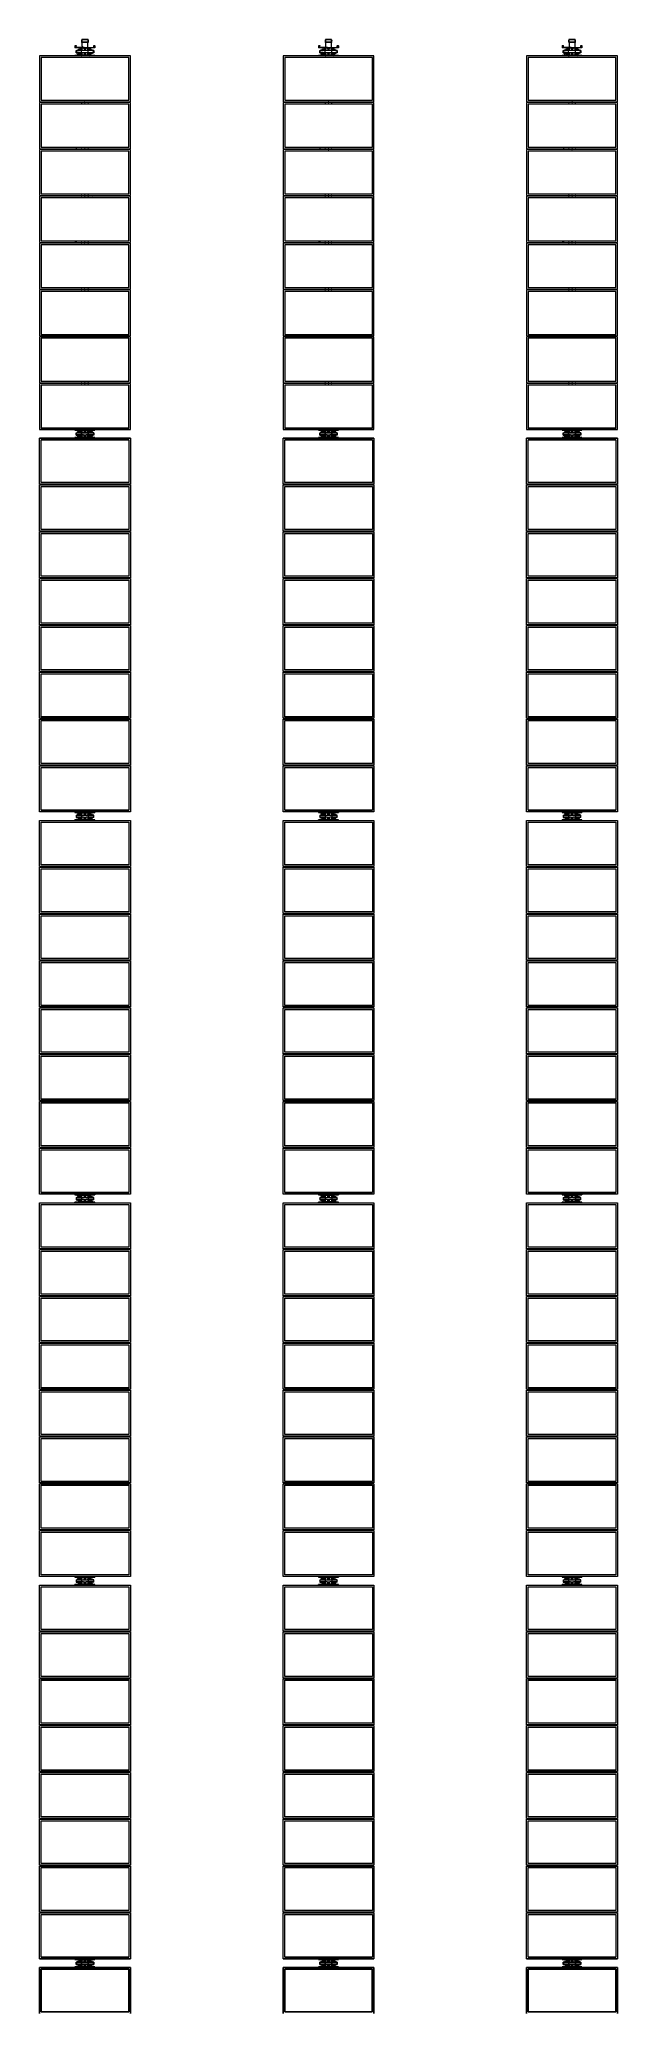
# Model space of a CAD drawing. Header units: inches. Extents: x -1851 to 6314, y -1304 to 4687.
# Drawn here: x -1851 to -1281, y 948 to 2893 of the extents above; entities that cross this region are included whole.
import ezdxf

# ---------------------------------------------------------------- set-up
doc = ezdxf.new("R2010")
doc.units = ezdxf.units.IN
doc.header["$MEASUREMENT"] = 0
doc.layers.add('E-ARRY-TABL', color=9, linetype='Continuous')

# ---------------------------------------------------------------- blocks, each defined once
blk = doc.blocks.new('2.2.1_8 Mid Plan View')
at = {"color": 7, "linetype": 'Continuous', "lineweight": 15}
for p, q in [((-0.42, -3.62), (-0.42, 2.57)), ((-0.3, -3.74), (-0.3, 2.68)), ((3.56, 2.68), (0.3, 2.68)), ((0.3, 2.68), (0.3, -3.74)), ((0.42, 2.57), (0.42, -3.62)), ((3.44, 2.57), (0.42, 2.57)), ((3.44, -3.62), (3.44, 2.57)), ((3.56, -3.74), (3.56, 2.68)), ((6.86, 2.68), (3.61, 2.68)), ((3.61, 2.68), (3.61, -3.74)), ((3.72, 2.57), (3.72, -3.62)), ((6.75, 2.57), (3.72, 2.57)), ((6.75, -3.62), (6.75, 2.57)), ((6.86, -3.74), (6.86, 2.68)), ((10.17, 2.68), (6.92, 2.68)), ((6.92, 2.68), (6.92, -3.74)), ((7.03, 2.57), (7.03, -3.62)), ((10.05, 2.57), (7.03, 2.57)), ((10.05, -3.62), (10.05, 2.57)), ((10.17, -3.74), (10.17, 2.68)), ((13.48, 2.68), (10.22, 2.68)), ((10.22, 2.68), (10.22, -3.74)), ((10.34, 2.57), (10.34, -3.62)), ((13.36, 2.57), (10.34, 2.57)), ((13.36, -3.62), (13.36, 2.57)), ((13.48, -3.74), (13.48, 2.68)), ((16.78, 2.68), (13.53, 2.68)), ((13.53, 2.68), (13.53, -3.74)), ((13.64, 2.57), (13.64, -3.62)), ((16.67, 2.57), (13.64, 2.57)), ((16.67, -3.62), (16.67, 2.57)), ((16.78, -3.74), (16.78, 2.68)), ((16.84, 2.68), (16.84, -3.74)), ((20.09, 2.68), (16.84, 2.68)), ((16.95, 2.57), (16.95, -3.62)), ((19.98, 2.57), (16.95, 2.57)), ((19.98, -3.62), (19.98, 2.57)), ((20.09, -3.74), (20.09, 2.68)), ((23.4, 2.68), (20.14, 2.68)), ((20.14, 2.68), (20.14, -3.74)), ((20.26, 2.57), (20.26, -3.62)), ((23.28, 2.57), (20.26, 2.57)), ((23.28, -3.62), (23.28, 2.57)), ((23.4, -3.74), (23.4, 2.68)), ((23.45, 2.68), (23.45, -3.74)), ((26.7, 2.68), (23.45, 2.68)), ((23.57, 2.57), (23.57, -3.62)), ((26.59, 2.57), (23.57, 2.57)), ((26.59, -3.62), (26.59, 2.57)), ((26.7, -3.74), (26.7, 2.68)), ((27.31, 2.68), (27.31, -3.74)), ((27.42, 2.57), (27.42, -3.62)), ((-0.29, 0.17), (-0.3, 0.17)), ((-0.29, 0.17), (-0.26, 0.17)), ((-0.29, 0.08), (-0.29, 0.17)), ((-0.29, 0.09), (-0.26, 0.09)), ((-0.26, 0.08), (-0.29, 0.08)), ((-0.28, 0.14), (-0.28, 0.16)), ((-0.28, 0.14), (-0.26, 0.14)), ((-0.28, 0.12), (-0.28, 0.14)), ((-0.26, 0.12), (-0.28, 0.12)), ((-0.28, 0.1), (-0.28, 0.12)), ((-0.26, 0.17), (-0.26, 0.14)), ((-0.26, 0.14), (-0.26, 0.12)), ((-0.26, 0.12), (-0.26, 0.09)), ((-0.26, 0.09), (-0.26, 0.08)), ((-0.26, 0.08), (-0.26, -0.23)), ((-0.12, 0), (-0.09, 0.01)), ((-0.12, -0.02), (-0.12, 0)), ((-0.09, 0.01), (-0.09, -0.15)), ((-0.09, 0.01), (-0.08, 0.01)), ((-0.08, 0.09), (-0.05, 0.09)), ((-0.08, 0.09), (-0.08, -0.1)), ((-0.07, 0), (-0.07, -0.29)), ((-0.05, 0.09), (0.05, 0.09)), ((0.05, 0.09), (0.08, 0.09)), ((0.07, -0.29), (0.07, 0)), ((0.08, 0.09), (0.08, -0.1)), ((0.08, 0.01), (0.09, 0.01)), ((0.09, -0.15), (0.09, 0.01)), ((0.09, 0.01), (0.12, 0)), ((0.12, 0), (0.12, -0.02)), ((0.29, 0.17), (0.26, 0.17)), ((0.26, 0.14), (0.26, 0.17)), ((0.26, 0.12), (0.26, 0.14)), ((0.26, 0.14), (0.28, 0.14)), ((0.28, 0.12), (0.26, 0.12)), ((0.26, 0.09), (0.26, 0.12)), ((0.26, 0.09), (0.29, 0.09)), ((0.26, 0.08), (0.26, 0.09)), ((0.29, 0.08), (0.26, 0.08)), ((0.26, -0.23), (0.26, 0.08)), ((0.28, 0.16), (0.28, 0.14)), ((0.28, 0.14), (0.28, 0.12)), ((0.28, 0.12), (0.28, 0.1)), ((0.29, 0.17), (0.29, 0.08)), ((0.29, 0.17), (0.3, 0.17)), ((26.71, 0.17), (26.7, 0.17)), ((26.71, 0.17), (26.74, 0.17)), ((26.71, 0.08), (26.71, 0.17)), ((26.74, 0.08), (26.71, 0.08)), ((26.72, 0.14), (26.72, 0.16)), ((26.72, 0.14), (26.74, 0.14)), ((26.72, 0.12), (26.72, 0.14)), ((26.74, 0.12), (26.72, 0.12)), ((26.72, 0.1), (26.72, 0.12)), ((26.72, 0.09), (26.74, 0.09)), ((26.74, 0.17), (26.74, 0.14)), ((26.74, 0.14), (26.74, 0.12)), ((26.74, 0.12), (26.74, 0.09)), ((26.74, 0.09), (26.74, 0.08)), ((26.74, 0.08), (26.74, -0.23)), ((26.74, 0.03), (26.75, 0.03)), ((26.75, 0.03), (26.75, 0.03)), ((26.86, -0.08), (26.77, 0.02)), ((26.77, 0.02), (26.77, 0.02)), ((26.88, 0), (26.92, 0.01)), ((26.88, -0.02), (26.88, 0)), ((26.92, 0.09), (26.96, 0.09)), ((26.92, 0.09), (26.92, -0.1)), ((26.92, 0.01), (26.92, -0.15)), ((26.92, 0.01), (26.92, 0.01)), ((26.93, 0), (26.93, -0.29)), ((26.96, 0.09), (27.05, 0.09)), ((27.05, 0.09), (27.09, 0.09)), ((27.08, -0.29), (27.08, 0)), ((27.09, 0.09), (27.09, -0.1)), ((27.09, 0.01), (27.09, 0.01)), ((27.09, -0.15), (27.09, 0.01)), ((27.09, 0.01), (27.13, 0)), ((27.13, 0), (27.13, -0.02)), ((27.3, 0.17), (27.27, 0.17)), ((27.27, 0.14), (27.27, 0.17)), ((27.27, 0.14), (27.29, 0.14)), ((27.27, 0.12), (27.27, 0.14)), ((27.29, 0.12), (27.27, 0.12)), ((27.27, 0.09), (27.27, 0.12)), ((27.27, 0.09), (27.29, 0.09)), ((27.27, 0.08), (27.27, 0.09)), ((27.3, 0.08), (27.27, 0.08)), ((27.27, -0.23), (27.27, 0.08)), ((27.29, 0.16), (27.29, 0.14)), ((27.29, 0.14), (27.29, 0.12)), ((27.29, 0.12), (27.29, 0.1)), ((27.3, 0.17), (27.3, 0.08)), ((27.3, 0.17), (27.31, 0.17)), ((-0.29, -0.46), (-0.3, -0.18)), ((-0.29, -0.32), (-0.3, -0.32)), ((-0.29, -0.59), (-0.3, -0.88)), ((-0.3, -0.74), (-0.29, -0.74)), ((-0.29, -1.23), (-0.3, -1.23)), ((-0.29, -1.23), (-0.29, -1.14)), ((-0.29, -1.14), (-0.26, -1.14)), ((-0.26, -1.15), (-0.29, -1.15)), ((-0.29, -1.23), (-0.26, -1.23)), ((-0.28, -0.49), (-0.28, -0.48)), ((-0.28, -0.57), (-0.28, -0.49)), ((-0.28, -1.17), (-0.28, -1.15)), ((-0.28, -1.17), (-0.26, -1.17)), ((-0.28, -1.19), (-0.28, -1.17)), ((-0.26, -1.19), (-0.28, -1.19)), ((-0.28, -1.22), (-0.28, -1.19)), ((-0.27, -0.45), (-0.27, -0.32)), ((-0.27, -0.73), (-0.27, -0.6)), ((-0.23, -0.33), (-0.26, -0.33)), ((-0.26, -0.47), (-0.26, -0.34)), ((-0.26, -0.47), (-0.23, -0.47)), ((-0.26, -0.58), (-0.26, -0.47)), ((-0.26, -0.58), (-0.23, -0.58)), ((-0.26, -0.72), (-0.26, -0.58)), ((-0.26, -0.72), (-0.23, -0.72)), ((-0.26, -0.83), (-0.26, -1.14)), ((-0.26, -1.14), (-0.26, -1.15)), ((-0.26, -1.15), (-0.26, -1.17)), ((-0.26, -1.17), (-0.26, -1.19)), ((-0.26, -1.19), (-0.26, -1.23)), ((-0.23, -0.34), (-0.23, -0.47)), ((-0.23, -0.47), (-0.23, -0.58)), ((-0.23, -0.58), (-0.23, -0.72)), ((-0.07, -0.32), (-0.22, -0.32)), ((-0.22, -0.32), (-0.22, -0.32)), ((-0.21, -0.46), (-0.22, -0.46)), ((-0.22, -0.59), (-0.21, -0.59)), ((-0.22, -0.73), (-0.22, -0.73)), ((-0.22, -0.74), (-0.07, -0.74)), ((-0.2, -0.47), (-0.2, -0.58)), ((-0.1, -0.49), (-0.2, -0.49)), ((-0.2, -0.57), (-0.1, -0.57)), ((-0.13, -0.06), (-0.17, -0.12)), ((-0.17, -0.12), (-0.17, -0.24)), ((-0.17, -0.13), (-0.17, -0.24)), ((-0.17, -0.24), (-0.15, -0.24)), ((-0.17, -0.24), (-0.17, -0.24)), ((-0.17, -0.93), (-0.17, -0.82)), ((-0.15, -0.82), (-0.17, -0.82)), ((-0.17, -0.93), (-0.17, -0.82)), ((-0.17, -0.82), (-0.17, -0.82)), ((-0.17, -0.93), (-0.13, -1)), ((-0.07, -0.29), (-0.16, -0.29)), ((-0.16, -0.29), (-0.16, -0.3)), ((-0.16, -0.3), (-0.07, -0.3)), ((-0.07, -0.76), (-0.16, -0.76)), ((-0.16, -0.76), (-0.16, -0.77)), ((-0.16, -0.77), (-0.07, -0.77)), ((-0.15, -0.23), (-0.13, -0.17)), ((-0.13, -0.89), (-0.15, -0.82)), ((-0.13, -0.15), (-0.13, -0.05)), ((-0.09, -0.15), (-0.13, -0.15)), ((-0.11, -0.28), (-0.13, -0.28)), ((-0.07, -0.31), (-0.13, -0.31)), ((-0.13, -0.74), (-0.07, -0.74)), ((-0.13, -0.78), (-0.11, -0.78)), ((-0.13, -1.01), (-0.13, -0.91)), ((-0.09, -0.91), (-0.13, -0.91)), ((-0.12, -1.06), (-0.12, -1.04)), ((-0.09, -1.07), (-0.12, -1.06)), ((-0.09, -0.19), (-0.11, -0.26)), ((-0.07, -0.28), (-0.11, -0.28)), ((-0.11, -0.78), (-0.07, -0.78)), ((-0.11, -0.8), (-0.09, -0.86)), ((-0.1, -0.28), (-0.1, -0.29)), ((-0.09, -0.47), (-0.1, -0.47)), ((-0.1, -0.58), (-0.1, -0.47)), ((-0.1, -0.58), (-0.09, -0.58)), ((-0.1, -0.77), (-0.1, -0.78)), ((-0.09, -0.63), (-0.09, -0.43)), ((-0.09, -0.43), (-0.07, -0.43)), ((-0.09, -0.63), (-0.07, -0.63)), ((-0.09, -0.91), (-0.09, -1.07)), ((-0.08, -1.07), (-0.09, -1.07)), ((-0.08, -0.1), (-0.08, -0.15)), ((-0.07, -0.16), (-0.08, -0.16)), ((-0.08, -0.9), (-0.07, -0.9)), ((-0.08, -0.95), (-0.08, -0.91)), ((-0.08, -1.15), (-0.08, -0.95)), ((-0.05, -1.15), (-0.08, -1.15)), ((-0.07, -0.29), (-0.07, -0.43)), ((-0.07, -0.63), (-0.07, -0.43)), ((-0.07, -0.63), (-0.07, -0.77)), ((-0.07, -0.77), (-0.07, -1.06)), ((0.05, -1.15), (-0.05, -1.15)), ((0.08, -1.15), (0.05, -1.15)), ((0.08, -0.16), (0.07, -0.16)), ((0.11, -0.28), (0.07, -0.28)), ((0.07, -0.43), (0.07, -0.29)), ((0.16, -0.29), (0.07, -0.29)), ((0.07, -0.3), (0.16, -0.3)), ((0.22, -0.32), (0.07, -0.32)), ((0.07, -0.43), (0.09, -0.43)), ((0.07, -0.63), (0.07, -0.43)), ((0.07, -0.77), (0.07, -0.63)), ((0.07, -0.63), (0.09, -0.63)), ((0.07, -0.74), (0.22, -0.74)), ((0.16, -0.76), (0.07, -0.76)), ((0.07, -1.06), (0.07, -0.77)), ((0.07, -0.77), (0.16, -0.77)), ((0.07, -0.78), (0.11, -0.78)), ((0.07, -0.9), (0.08, -0.9)), ((0.08, -0.1), (0.08, -0.15)), ((0.08, -0.95), (0.08, -0.91)), ((0.08, -1.15), (0.08, -0.95)), ((0.09, -1.07), (0.08, -1.07)), ((0.09, -0.15), (0.13, -0.15)), ((0.11, -0.26), (0.09, -0.19)), ((0.09, -0.63), (0.09, -0.43)), ((0.1, -0.47), (0.09, -0.47)), ((0.09, -0.58), (0.1, -0.58)), ((0.09, -0.86), (0.11, -0.8)), ((0.09, -1.07), (0.09, -0.91)), ((0.09, -0.91), (0.13, -0.91)), ((0.12, -1.06), (0.09, -1.07)), ((0.1, -0.58), (0.1, -0.47)), ((0.2, -0.49), (0.1, -0.49)), ((0.1, -0.57), (0.2, -0.57)), ((0.13, -0.28), (0.11, -0.28)), ((0.11, -0.78), (0.13, -0.78)), ((0.12, -1.04), (0.12, -1.06)), ((0.13, -0.05), (0.13, -0.15)), ((0.17, -0.12), (0.13, -0.06)), ((0.13, -0.17), (0.15, -0.23)), ((0.15, -0.82), (0.13, -0.89)), ((0.13, -0.91), (0.13, -1.01)), ((0.13, -1), (0.17, -0.93)), ((0.15, -0.24), (0.17, -0.24)), ((0.17, -0.82), (0.15, -0.82)), ((0.16, -0.3), (0.16, -0.29)), ((0.16, -0.77), (0.16, -0.76)), ((0.17, -0.12), (0.17, -0.24)), ((0.17, -0.13), (0.17, -0.24)), ((0.17, -0.24), (0.17, -0.24)), ((0.17, -0.93), (0.17, -0.82)), ((0.17, -0.82), (0.17, -0.82)), ((0.17, -0.93), (0.17, -0.82)), ((0.2, -0.58), (0.2, -0.47)), ((0.22, -0.46), (0.21, -0.46)), ((0.21, -0.59), (0.22, -0.59)), ((0.22, -0.32), (0.22, -0.32)), ((0.22, -0.73), (0.22, -0.73)), ((0.26, -0.33), (0.23, -0.33)), ((0.23, -0.47), (0.23, -0.34)), ((0.23, -0.58), (0.23, -0.47)), ((0.26, -0.47), (0.23, -0.47)), ((0.26, -0.58), (0.23, -0.58)), ((0.23, -0.72), (0.23, -0.58)), ((0.23, -0.72), (0.26, -0.72)), ((0.26, -0.34), (0.26, -0.47)), ((0.26, -0.47), (0.26, -0.58)), ((0.26, -0.58), (0.26, -0.72)), ((0.26, -1.14), (0.26, -0.83)), ((0.26, -1.14), (0.29, -1.14)), ((0.26, -1.15), (0.26, -1.14)), ((0.29, -1.15), (0.26, -1.15)), ((0.26, -1.17), (0.26, -1.15)), ((0.26, -1.17), (0.28, -1.17)), ((0.26, -1.19), (0.26, -1.17)), ((0.28, -1.19), (0.26, -1.19)), ((0.26, -1.23), (0.26, -1.19)), ((0.29, -1.23), (0.26, -1.23)), ((0.27, -0.32), (0.27, -0.45)), ((0.27, -0.6), (0.27, -0.73)), ((0.28, -0.49), (0.28, -0.57)), ((0.28, -0.57), (0.28, -0.57)), ((0.28, -1.15), (0.28, -1.17)), ((0.28, -1.17), (0.28, -1.19)), ((0.28, -1.19), (0.28, -1.22)), ((0.29, -0.46), (0.3, -0.17)), ((0.3, -0.32), (0.29, -0.32)), ((0.29, -0.59), (0.3, -0.89)), ((0.29, -0.74), (0.3, -0.74)), ((0.29, -1.14), (0.29, -1.23)), ((0.29, -1.23), (0.3, -1.23)), ((3.56, -0.32), (3.56, -0.32)), ((3.56, -0.75), (3.56, -0.74)), ((3.56, -0.76), (3.56, -0.75)), ((3.56, -0.78), (3.56, -0.78)), ((3.61, -0.3), (3.6, -0.31)), ((3.61, -0.27), (3.61, -0.28)), ((3.61, -0.31), (3.61, -0.31)), ((3.61, -0.73), (3.61, -0.73)), ((6.86, -0.32), (6.86, -0.32)), ((6.86, -0.75), (6.86, -0.74)), ((6.86, -0.76), (6.87, -0.75)), ((6.86, -0.78), (6.86, -0.78)), ((6.91, -0.27), (6.92, -0.28)), ((6.92, -0.3), (6.91, -0.31)), ((6.92, -0.31), (6.91, -0.31)), ((6.91, -0.73), (6.92, -0.73)), ((10.17, -0.32), (10.17, -0.32)), ((10.17, -0.75), (10.17, -0.74)), ((10.17, -0.76), (10.17, -0.75)), ((10.17, -0.78), (10.17, -0.78)), ((10.22, -0.27), (10.22, -0.28)), ((10.22, -0.3), (10.22, -0.31)), ((10.22, -0.31), (10.22, -0.31)), ((10.22, -0.73), (10.22, -0.73)), ((13.48, -0.32), (13.48, -0.32)), ((13.48, -0.75), (13.48, -0.74)), ((13.48, -0.76), (13.48, -0.75)), ((13.48, -0.78), (13.48, -0.78)), ((13.53, -0.3), (13.52, -0.31)), ((13.53, -0.27), (13.53, -0.28)), ((13.53, -0.31), (13.53, -0.31)), ((13.53, -0.73), (13.53, -0.73)), ((16.78, -0.32), (16.78, -0.32)), ((16.78, -0.75), (16.78, -0.74)), ((16.78, -0.76), (16.79, -0.75)), ((16.78, -0.78), (16.78, -0.78)), ((16.84, -0.3), (16.83, -0.31)), ((16.84, -0.27), (16.84, -0.28)), ((16.84, -0.31), (16.84, -0.31)), ((16.84, -0.73), (16.84, -0.73)), ((20.09, -0.32), (20.09, -0.32)), ((20.09, -0.75), (20.09, -0.74)), ((20.09, -0.76), (20.1, -0.75)), ((20.09, -0.78), (20.09, -0.78)), ((20.14, -0.27), (20.14, -0.28)), ((20.14, -0.3), (20.14, -0.31)), ((20.14, -0.31), (20.14, -0.31)), ((20.14, -0.73), (20.14, -0.73)), ((23.4, -0.32), (23.4, -0.32)), ((23.4, -0.75), (23.4, -0.74)), ((23.4, -0.76), (23.4, -0.75)), ((23.4, -0.78), (23.4, -0.78)), ((23.45, -0.27), (23.45, -0.28)), ((23.45, -0.3), (23.45, -0.31)), ((23.45, -0.31), (23.45, -0.31)), ((23.45, -0.73), (23.45, -0.73)), ((26.72, -0.46), (26.7, -0.18)), ((26.71, -0.24), (26.7, -0.24)), ((26.7, -0.27), (26.71, -0.27)), ((26.7, -0.29), (26.71, -0.29)), ((26.71, -0.32), (26.7, -0.32)), ((26.71, -0.32), (26.7, -0.32)), ((26.72, -0.59), (26.7, -0.88)), ((26.7, -0.74), (26.71, -0.74)), ((26.7, -0.74), (26.71, -0.74)), ((26.71, -0.77), (26.7, -0.77)), ((26.71, -1.23), (26.7, -1.23)), ((26.71, -0.29), (26.71, -0.32)), ((26.71, -0.32), (26.71, -0.32)), ((26.71, -0.74), (26.71, -0.77)), ((26.71, -0.74), (26.71, -0.74)), ((26.71, -1.23), (26.71, -1.14)), ((26.71, -1.14), (26.74, -1.14)), ((26.71, -1.23), (26.74, -1.23)), ((26.72, -0.49), (26.72, -0.48)), ((26.72, -0.57), (26.72, -0.49)), ((26.74, -1.15), (26.72, -1.15)), ((26.72, -1.17), (26.72, -1.15)), ((26.72, -1.17), (26.74, -1.17)), ((26.72, -1.19), (26.72, -1.17)), ((26.74, -1.19), (26.72, -1.19)), ((26.72, -1.22), (26.72, -1.19)), ((26.74, -0.02), (26.81, -0.17)), ((26.74, -0.13), (26.8, -0.19)), ((26.74, -0.45), (26.74, -0.32)), ((26.74, -0.73), (26.74, -0.6)), ((26.74, -0.83), (26.74, -1.14)), ((26.74, -1.14), (26.74, -1.15)), ((26.74, -1.15), (26.74, -1.17)), ((26.74, -1.17), (26.74, -1.19)), ((26.74, -1.19), (26.74, -1.23)), ((26.8, -0.24), (26.75, -0.24)), ((26.77, -0.33), (26.75, -0.33)), ((26.75, -0.47), (26.75, -0.34)), ((26.75, -0.47), (26.77, -0.47)), ((26.75, -0.58), (26.75, -0.47)), ((26.75, -0.58), (26.77, -0.58)), ((26.75, -0.72), (26.75, -0.58)), ((26.75, -0.72), (26.77, -0.72)), ((26.77, -0.34), (26.77, -0.47)), ((26.77, -0.47), (26.77, -0.58)), ((26.77, -0.58), (26.77, -0.72)), ((26.77, -0.81), (26.77, -0.82)), ((26.79, -0.82), (26.77, -0.82)), ((26.77, -0.83), (26.77, -0.82)), ((26.77, -0.83), (26.77, -0.83)), ((26.79, -0.83), (26.77, -0.83)), ((26.78, -0.32), (26.78, -0.32)), ((26.79, -0.46), (26.78, -0.46)), ((26.78, -0.59), (26.79, -0.59)), ((26.78, -0.73), (26.78, -0.73)), ((26.93, -0.32), (26.79, -0.32)), ((26.79, -0.74), (26.93, -0.74)), ((26.79, -0.74), (26.79, -0.74)), ((26.79, -0.84), (26.79, -0.8)), ((26.83, -0.84), (26.79, -0.84)), ((26.8, -0.25), (26.8, -0.21)), ((26.8, -0.21), (26.83, -0.21)), ((26.8, -0.21), (26.8, -0.21)), ((26.8, -0.25), (26.8, -0.28)), ((26.8, -0.27), (26.8, -0.27)), ((26.8, -0.3), (26.8, -0.32)), ((26.8, -0.47), (26.8, -0.58)), ((26.9, -0.49), (26.8, -0.49)), ((26.8, -0.57), (26.9, -0.57)), ((26.88, -0.06), (26.83, -0.12)), ((26.83, -0.12), (26.83, -0.24)), ((26.83, -0.13), (26.83, -0.24)), ((26.83, -0.24), (26.86, -0.24)), ((26.83, -0.24), (26.83, -0.24)), ((26.83, -0.93), (26.83, -0.82)), ((26.86, -0.82), (26.83, -0.82)), ((26.83, -0.93), (26.83, -0.82)), ((26.83, -0.82), (26.83, -0.82)), ((26.83, -0.93), (26.88, -1)), ((26.84, -0.29), (26.84, -0.29)), ((26.93, -0.29), (26.84, -0.29)), ((26.84, -0.29), (26.84, -0.3)), ((26.89, -0.32), (26.84, -0.3)), ((26.84, -0.3), (26.93, -0.3)), ((26.88, -0.74), (26.84, -0.76)), ((26.93, -0.76), (26.84, -0.76)), ((26.84, -0.76), (26.84, -0.77)), ((26.84, -0.77), (26.84, -0.77)), ((26.84, -0.77), (26.93, -0.77)), ((26.86, -0.23), (26.88, -0.17)), ((26.88, -0.89), (26.86, -0.82)), ((26.89, -0.28), (26.87, -0.28)), ((26.87, -0.78), (26.89, -0.78)), ((26.88, -0.15), (26.88, -0.05)), ((26.92, -0.15), (26.88, -0.15)), ((26.93, -0.31), (26.88, -0.31)), ((26.88, -0.74), (26.93, -0.74)), ((26.88, -1.01), (26.88, -0.91)), ((26.92, -0.91), (26.88, -0.91)), ((26.88, -1.06), (26.88, -1.04)), ((26.92, -1.07), (26.88, -1.06)), ((26.93, -0.28), (26.89, -0.28)), ((26.89, -0.78), (26.93, -0.78)), ((26.92, -0.19), (26.9, -0.26)), ((26.9, -0.28), (26.9, -0.29)), ((26.91, -0.47), (26.9, -0.47)), ((26.9, -0.58), (26.9, -0.47)), ((26.9, -0.58), (26.91, -0.58)), ((26.9, -0.77), (26.9, -0.78)), ((26.9, -0.8), (26.92, -0.86)), ((26.91, -0.63), (26.91, -0.43)), ((26.91, -0.43), (26.93, -0.43)), ((26.91, -0.63), (26.93, -0.63)), ((26.92, -0.1), (26.92, -0.15)), ((26.92, -0.91), (26.92, -1.07)), ((26.92, -0.95), (26.92, -0.91)), ((26.92, -1.15), (26.92, -0.95)), ((26.92, -1.07), (26.92, -1.07)), ((26.96, -1.15), (26.92, -1.15)), ((26.93, -0.16), (26.93, -0.16)), ((26.93, -0.29), (26.93, -0.43)), ((26.93, -0.63), (26.93, -0.43)), ((26.93, -0.63), (26.93, -0.77)), ((26.93, -0.77), (26.93, -1.06)), ((26.93, -0.9), (26.93, -0.9)), ((27.05, -1.15), (26.96, -1.15)), ((27.09, -1.15), (27.05, -1.15)), ((27.08, -0.16), (27.08, -0.16)), ((27.12, -0.28), (27.08, -0.28)), ((27.08, -0.43), (27.08, -0.29)), ((27.17, -0.29), (27.08, -0.29)), ((27.08, -0.3), (27.17, -0.3)), ((27.22, -0.32), (27.08, -0.32)), ((27.08, -0.63), (27.08, -0.43)), ((27.08, -0.43), (27.1, -0.43)), ((27.08, -0.77), (27.08, -0.63)), ((27.08, -0.63), (27.1, -0.63)), ((27.08, -0.74), (27.22, -0.74)), ((27.17, -0.76), (27.08, -0.76)), ((27.08, -1.06), (27.08, -0.77)), ((27.08, -0.77), (27.17, -0.77)), ((27.08, -0.78), (27.12, -0.78)), ((27.08, -0.9), (27.08, -0.9)), ((27.09, -0.1), (27.09, -0.15)), ((27.09, -0.15), (27.13, -0.15)), ((27.11, -0.26), (27.09, -0.19)), ((27.09, -0.29), (27.09, -0.28)), ((27.09, -0.86), (27.11, -0.8)), ((27.09, -1.07), (27.09, -0.91)), ((27.09, -0.91), (27.13, -0.91)), ((27.09, -0.95), (27.09, -0.91)), ((27.09, -1.15), (27.09, -0.95)), ((27.13, -1.06), (27.09, -1.07)), ((27.09, -1.07), (27.09, -1.07)), ((27.1, -0.63), (27.1, -0.43)), ((27.11, -0.47), (27.1, -0.47)), ((27.1, -0.58), (27.11, -0.58)), ((27.11, -0.58), (27.11, -0.47)), ((27.21, -0.49), (27.11, -0.49)), ((27.11, -0.57), (27.21, -0.57)), ((27.14, -0.28), (27.12, -0.28)), ((27.12, -0.74), (27.17, -0.76)), ((27.12, -0.78), (27.14, -0.78)), ((27.13, -0.05), (27.13, -0.15)), ((27.13, -0.17), (27.15, -0.23)), ((27.13, -0.32), (27.17, -0.3)), ((27.15, -0.82), (27.13, -0.89)), ((27.13, -0.91), (27.13, -1.01)), ((27.13, -1.04), (27.13, -1.06)), ((27.18, -0.12), (27.14, -0.06)), ((27.14, -1), (27.18, -0.93)), ((27.15, -0.98), (27.24, -1.08)), ((27.16, -0.24), (27.18, -0.24)), ((27.18, -0.82), (27.16, -0.82)), ((27.17, -0.29), (27.17, -0.29)), ((27.17, -0.3), (27.17, -0.29)), ((27.17, -0.77), (27.17, -0.76)), ((27.17, -0.77), (27.17, -0.77)), ((27.18, -0.12), (27.18, -0.24)), ((27.18, -0.13), (27.18, -0.24)), ((27.18, -0.22), (27.22, -0.22)), ((27.18, -0.24), (27.18, -0.24)), ((27.18, -0.93), (27.18, -0.82)), ((27.18, -0.82), (27.18, -0.82)), ((27.18, -0.93), (27.18, -0.82)), ((27.21, -0.85), (27.18, -0.85)), ((27.27, -1.03), (27.2, -0.88)), ((27.21, -0.58), (27.21, -0.47)), ((27.21, -0.76), (27.21, -0.74)), ((27.21, -0.8), (27.21, -0.78)), ((27.21, -0.79), (27.21, -0.79)), ((27.21, -0.8), (27.21, -0.85)), ((27.21, -0.82), (27.26, -0.82)), ((27.21, -0.85), (27.21, -0.85)), ((27.27, -0.93), (27.21, -0.86)), ((27.22, -0.22), (27.22, -0.26)), ((27.22, -0.22), (27.24, -0.22)), ((27.22, -0.24), (27.24, -0.24)), ((27.22, -0.32), (27.22, -0.32)), ((27.23, -0.46), (27.22, -0.46)), ((27.22, -0.59), (27.23, -0.59)), ((27.23, -0.32), (27.23, -0.32)), ((27.23, -0.73), (27.23, -0.73)), ((27.24, -0.23), (27.24, -0.22)), ((27.24, -0.25), (27.24, -0.23)), ((27.24, -0.23), (27.24, -0.23)), ((27.26, -0.33), (27.24, -0.33)), ((27.24, -0.47), (27.24, -0.34)), ((27.24, -0.58), (27.24, -0.47)), ((27.26, -0.47), (27.24, -0.47)), ((27.26, -0.58), (27.24, -0.58)), ((27.24, -0.72), (27.24, -0.58)), ((27.24, -0.72), (27.26, -0.72)), ((27.24, -1.08), (27.24, -1.08)), ((27.26, -0.34), (27.26, -0.47)), ((27.26, -0.47), (27.26, -0.58)), ((27.26, -0.58), (27.26, -0.72)), ((27.27, -1.09), (27.26, -1.09)), ((27.26, -1.09), (27.26, -1.09)), ((27.27, -0.32), (27.27, -0.45)), ((27.27, -0.6), (27.27, -0.73)), ((27.27, -1.14), (27.27, -0.83)), ((27.27, -1.14), (27.3, -1.14)), ((27.27, -1.15), (27.27, -1.14)), ((27.29, -1.15), (27.27, -1.15)), ((27.27, -1.17), (27.27, -1.15)), ((27.27, -1.17), (27.29, -1.17)), ((27.27, -1.19), (27.27, -1.17)), ((27.29, -1.19), (27.27, -1.19)), ((27.27, -1.23), (27.27, -1.19)), ((27.3, -1.23), (27.27, -1.23)), ((27.29, -0.46), (27.31, -0.17)), ((27.29, -0.49), (27.29, -0.57)), ((27.29, -0.57), (27.29, -0.57)), ((27.29, -0.59), (27.31, -0.89)), ((27.29, -1.15), (27.29, -1.17)), ((27.29, -1.17), (27.29, -1.19)), ((27.29, -1.19), (27.29, -1.22)), ((27.3, -0.32), (27.3, -0.29)), ((27.3, -0.29), (27.31, -0.29)), ((27.31, -0.32), (27.3, -0.32)), ((27.31, -0.32), (27.3, -0.32)), ((27.3, -0.32), (27.3, -0.32)), ((27.3, -0.74), (27.31, -0.74)), ((27.3, -0.77), (27.3, -0.74)), ((27.3, -0.74), (27.31, -0.74)), ((27.3, -0.74), (27.3, -0.74)), ((27.31, -0.77), (27.3, -0.77)), ((27.31, -0.79), (27.3, -0.79)), ((27.3, -0.82), (27.31, -0.82)), ((27.3, -1.14), (27.3, -1.23)), ((27.3, -1.23), (27.31, -1.23)), ((0.3, -3.74), (3.56, -3.74)), ((0.42, -3.62), (3.44, -3.62)), ((3.61, -3.74), (6.86, -3.74)), ((3.72, -3.62), (6.75, -3.62)), ((6.92, -3.74), (10.17, -3.74)), ((7.03, -3.62), (10.05, -3.62)), ((10.22, -3.74), (13.48, -3.74)), ((10.34, -3.62), (13.36, -3.62)), ((13.53, -3.74), (16.78, -3.74)), ((13.64, -3.62), (16.67, -3.62)), ((16.84, -3.74), (20.09, -3.74)), ((16.95, -3.62), (19.98, -3.62)), ((20.14, -3.74), (23.4, -3.74)), ((20.26, -3.62), (23.28, -3.62)), ((23.45, -3.74), (26.7, -3.74)), ((23.57, -3.62), (26.59, -3.62))]:
    blk.add_line(p, q, dxfattribs=at)
at = {"color": 8, "linetype": 'Continuous', "lineweight": 15}
for p, q in [((-0.05, 0.09), (-0.05, 0.06)), ((0.05, 0.09), (0.05, 0.06)), ((3.56, 0.13), (3.56, 0.17)), ((3.6, 0.17), (3.61, 0.13)), ((6.86, 0.13), (6.87, 0.17)), ((6.91, 0.17), (6.92, 0.13)), ((10.17, 0.13), (10.18, 0.17)), ((10.22, 0.17), (10.22, 0.13)), ((13.48, 0.13), (13.48, 0.17)), ((13.52, 0.17), (13.53, 0.13)), ((16.78, 0.13), (16.79, 0.17)), ((16.83, 0.17), (16.84, 0.13)), ((20.09, 0.13), (20.1, 0.17)), ((20.14, 0.17), (20.14, 0.13)), ((23.4, 0.13), (23.4, 0.17)), ((23.44, 0.17), (23.45, 0.13)), ((26.77, 0.02), (26.74, 0.02)), ((26.96, 0.09), (26.96, 0.06)), ((27.05, 0.09), (27.05, 0.06)), ((-0.27, -0.32), (-0.26, -0.32)), ((-0.26, -0.46), (-0.27, -0.45)), ((-0.26, -0.45), (-0.27, -0.45)), ((-0.27, -0.6), (-0.26, -0.59)), ((-0.27, -0.6), (-0.26, -0.6)), ((-0.26, -0.73), (-0.27, -0.73)), ((-0.26, -0.46), (-0.26, -0.59)), ((-0.23, -0.32), (-0.22, -0.32)), ((-0.22, -0.73), (-0.23, -0.73)), ((-0.22, -0.46), (-0.22, -0.59)), ((-0.21, -0.59), (-0.21, -0.46)), ((-0.11, -0.26), (-0.07, -0.26)), ((-0.07, -0.8), (-0.11, -0.8)), ((-0.09, -0.15), (-0.08, -0.15)), ((-0.07, -0.19), (-0.09, -0.19)), ((-0.09, -0.86), (-0.07, -0.86)), ((-0.08, -0.91), (-0.09, -0.91)), ((0.07, -0.29), (-0.07, -0.29)), ((0.07, -0.77), (-0.07, -0.77)), ((-0.05, -1.15), (-0.05, -1.11)), ((0.05, -1.15), (0.05, -1.11)), ((0.09, -0.19), (0.07, -0.19)), ((0.07, -0.26), (0.11, -0.26)), ((0.11, -0.8), (0.07, -0.8)), ((0.07, -0.86), (0.09, -0.86)), ((0.08, -0.15), (0.09, -0.15)), ((0.09, -0.91), (0.08, -0.91)), ((0.21, -0.46), (0.21, -0.59)), ((0.22, -0.32), (0.23, -0.32)), ((0.22, -0.59), (0.22, -0.46)), ((0.23, -0.73), (0.22, -0.73)), ((0.26, -0.32), (0.27, -0.32)), ((0.27, -0.45), (0.26, -0.46)), ((0.27, -0.45), (0.26, -0.45)), ((0.26, -0.59), (0.26, -0.46)), ((0.26, -0.59), (0.27, -0.6)), ((0.26, -0.6), (0.27, -0.6)), ((0.27, -0.73), (0.26, -0.73)), ((3.56, -1.23), (3.56, -1.18)), ((3.61, -1.18), (3.6, -1.23)), ((6.87, -1.23), (6.86, -1.18)), ((6.92, -1.18), (6.91, -1.23)), ((10.18, -1.23), (10.17, -1.18)), ((10.22, -1.18), (10.22, -1.23)), ((13.48, -1.23), (13.48, -1.18)), ((13.53, -1.18), (13.52, -1.23)), ((16.79, -1.23), (16.78, -1.18)), ((16.84, -1.18), (16.83, -1.23)), ((20.1, -1.23), (20.09, -1.18)), ((20.14, -1.18), (20.14, -1.23)), ((23.4, -1.23), (23.4, -1.18)), ((23.45, -1.18), (23.44, -1.23)), ((26.74, -0.32), (26.75, -0.32)), ((26.74, -0.46), (26.74, -0.45)), ((26.75, -0.45), (26.74, -0.45)), ((26.74, -0.46), (26.74, -0.59)), ((26.74, -0.6), (26.74, -0.59)), ((26.74, -0.6), (26.75, -0.6)), ((26.75, -0.73), (26.74, -0.73)), ((26.77, -0.32), (26.78, -0.32)), ((26.78, -0.73), (26.77, -0.73)), ((26.78, -0.46), (26.78, -0.59)), ((26.79, -0.59), (26.79, -0.46)), ((26.83, -0.25), (26.8, -0.25)), ((26.9, -0.26), (26.93, -0.26)), ((26.93, -0.8), (26.9, -0.8)), ((26.92, -0.15), (26.92, -0.15)), ((26.93, -0.19), (26.92, -0.19)), ((26.92, -0.86), (26.93, -0.86)), ((26.92, -0.91), (26.92, -0.91)), ((27.08, -0.29), (26.93, -0.29)), ((27.08, -0.77), (26.93, -0.77)), ((26.96, -1.15), (26.96, -1.11)), ((27.05, -1.15), (27.05, -1.11)), ((27.09, -0.19), (27.08, -0.19)), ((27.08, -0.26), (27.11, -0.26)), ((27.11, -0.8), (27.08, -0.8)), ((27.08, -0.86), (27.09, -0.86)), ((27.09, -0.15), (27.09, -0.15)), ((27.09, -0.91), (27.09, -0.91)), ((27.18, -0.8), (27.21, -0.8)), ((27.22, -0.46), (27.22, -0.59)), ((27.23, -0.32), (27.24, -0.32)), ((27.23, -0.59), (27.23, -0.46)), ((27.24, -0.73), (27.23, -0.73)), ((27.24, -1.08), (27.27, -1.08)), ((27.26, -0.32), (27.27, -0.32)), ((27.27, -0.45), (27.26, -0.45)), ((27.26, -0.6), (27.27, -0.6)), ((27.27, -0.73), (27.26, -0.73)), ((27.27, -0.45), (27.27, -0.46)), ((27.27, -0.59), (27.27, -0.46)), ((27.27, -0.59), (27.27, -0.6))]:
    blk.add_line(p, q, dxfattribs=at)
at = {"color": 7, "linetype": 'Continuous', "lineweight": 15, "flags": 128}
for points in [[(-0.11, -0.26), (-0.11, -0.26), (-0.12, -0.26), (-0.13, -0.25), (-0.13, -0.25), (-0.14, -0.25), (-0.14, -0.24), (-0.14, -0.24), (-0.15, -0.23)], [(-0.11, -0.8), (-0.11, -0.8), (-0.12, -0.8), (-0.13, -0.8), (-0.13, -0.81), (-0.14, -0.81), (-0.14, -0.81), (-0.14, -0.82), (-0.15, -0.82)], [(-0.09, -0.19), (-0.1, -0.19), (-0.1, -0.19), (-0.11, -0.19), (-0.11, -0.18), (-0.12, -0.18), (-0.12, -0.18), (-0.13, -0.17), (-0.13, -0.17)], [(-0.09, -0.86), (-0.1, -0.86), (-0.1, -0.87), (-0.11, -0.87), (-0.11, -0.87), (-0.12, -0.88), (-0.12, -0.88), (-0.13, -0.89), (-0.13, -0.89)], [(0.09, -0.19), (0.1, -0.19), (0.1, -0.19), (0.11, -0.19), (0.11, -0.18), (0.12, -0.18), (0.12, -0.18), (0.13, -0.17), (0.13, -0.17)], [(0.09, -0.86), (0.1, -0.86), (0.1, -0.87), (0.11, -0.87), (0.11, -0.87), (0.12, -0.88), (0.12, -0.88), (0.13, -0.89), (0.13, -0.89)], [(0.11, -0.26), (0.11, -0.26), (0.12, -0.26), (0.13, -0.25), (0.13, -0.25), (0.14, -0.25), (0.14, -0.24), (0.14, -0.24), (0.15, -0.23)], [(0.11, -0.8), (0.11, -0.8), (0.12, -0.8), (0.13, -0.8), (0.13, -0.81), (0.14, -0.81), (0.14, -0.81), (0.14, -0.82), (0.15, -0.82)], [(26.9, -0.26), (26.89, -0.26), (26.89, -0.26), (26.88, -0.25), (26.87, -0.25), (26.87, -0.25), (26.86, -0.24), (26.86, -0.24), (26.86, -0.23)], [(26.9, -0.8), (26.89, -0.8), (26.89, -0.8), (26.88, -0.8), (26.87, -0.81), (26.87, -0.81), (26.86, -0.81), (26.86, -0.82), (26.86, -0.82)], [(26.92, -0.19), (26.91, -0.19), (26.9, -0.19), (26.9, -0.19), (26.89, -0.18), (26.89, -0.18), (26.88, -0.18), (26.88, -0.17), (26.88, -0.17)], [(26.92, -0.86), (26.91, -0.86), (26.9, -0.87), (26.9, -0.87), (26.89, -0.87), (26.89, -0.88), (26.88, -0.88), (26.88, -0.89), (26.88, -0.89)], [(27.09, -0.19), (27.1, -0.19), (27.11, -0.19), (27.11, -0.19), (27.12, -0.18), (27.12, -0.18), (27.13, -0.18), (27.13, -0.17), (27.13, -0.17)], [(27.09, -0.86), (27.1, -0.86), (27.11, -0.87), (27.11, -0.87), (27.12, -0.87), (27.12, -0.88), (27.13, -0.88), (27.13, -0.89), (27.13, -0.89)], [(27.11, -0.26), (27.12, -0.26), (27.13, -0.26), (27.13, -0.25), (27.14, -0.25), (27.14, -0.25), (27.15, -0.24), (27.15, -0.24), (27.15, -0.23)], [(27.11, -0.8), (27.12, -0.8), (27.13, -0.8), (27.13, -0.8), (27.14, -0.81), (27.14, -0.81), (27.15, -0.81), (27.15, -0.82), (27.15, -0.82)]]:
    blk.add_lwpolyline(points, dxfattribs=at)
at = {"color": 7, "linetype": 'Continuous', "lineweight": 15}
for centre, radius in [((-0.24, -0.29), 0.0164), ((-0.24, -0.77), 0.0164), ((0.24, -0.29), 0.0164), ((0.24, -0.77), 0.0164), ((3.58, -0.3), 0.0172), ((3.58, -0.76), 0.0172), ((3.58, -0.3), 0.0164), ((3.58, -0.76), 0.0164), ((6.89, -0.3), 0.0172), ((6.89, -0.3), 0.0164), ((6.89, -0.76), 0.0172), ((6.89, -0.76), 0.0164), ((10.2, -0.3), 0.0172), ((10.2, -0.3), 0.0164), ((10.2, -0.76), 0.0172), ((10.2, -0.76), 0.0164), ((13.5, -0.3), 0.0172), ((13.5, -0.3), 0.0164), ((13.5, -0.76), 0.0172), ((13.5, -0.76), 0.0164), ((16.81, -0.3), 0.0172), ((16.81, -0.3), 0.0164), ((16.81, -0.76), 0.0172), ((16.81, -0.76), 0.0164), ((20.12, -0.3), 0.0172), ((20.12, -0.3), 0.0164), ((20.12, -0.76), 0.0172), ((20.12, -0.76), 0.0164), ((23.42, -0.3), 0.0172), ((23.42, -0.3), 0.0164), ((23.42, -0.76), 0.0172), ((23.42, -0.76), 0.0164), ((26.76, -0.29), 0.0164), ((26.76, -0.77), 0.0164), ((27.25, -0.29), 0.0164), ((27.25, -0.77), 0.0164)]:
    blk.add_circle(centre, radius, dxfattribs=at)
for centre, radius, start, end in [((0, 0), 0.0738, 0, 180), ((27.01, 0), 0.0738, 0, 180), ((-0.24, -0.29), 0.0351, 153.1541, 164.4041), ((-0.24, -0.29), 0.0351, 141.9041, 153.1541), ((-0.24, -0.29), 0.0351, 164.4041, 175.6541), ((-0.24, -0.29), 0.0351, 186.9041, 198.1541), ((-0.24, -0.29), 0.0351, 175.6541, 186.9041), ((-0.24, -0.29), 0.0351, 198.1541, 209.4041), ((-0.24, -0.29), 0.0351, 209.4041, 220.6541), ((-0.26, -0.49), 0.023, 97.1808, 180), ((-0.26, -0.57), 0.023, 180, 262.8192), ((-0.24, -0.77), 0.0351, 154.4329, 165.6829), ((-0.24, -0.77), 0.0351, 143.1829, 154.4329), ((-0.24, -0.77), 0.0351, 165.6829, 176.9329), ((-0.24, -0.77), 0.0351, 188.1829, 199.4329), ((-0.24, -0.77), 0.0351, 176.9329, 188.1829), ((-0.24, -0.77), 0.0351, 199.4329, 210.6829), ((-0.24, -0.29), 0.0262, 106.2791, 166.2791), ((-0.24, -0.29), 0.0351, 130.6541, 141.9041), ((-0.24, -0.29), 0.0351, 119.4041, 130.6541), ((-0.24, -0.29), 0.0292, 142.7134, 189.8056), ((-0.24, -0.29), 0.0262, 166.2791, 226.2791), ((-0.24, -0.29), 0.0292, 200.5947, 250.9429), ((-0.24, -0.29), 0.0351, 220.6541, 231.9041), ((-0.24, -0.29), 0.0351, 231.9041, 243.1541), ((-0.24, -0.77), 0.0262, 92.5579, 152.5579), ((-0.24, -0.77), 0.0292, 128.3029, 177.957), ((-0.24, -0.77), 0.0351, 131.9329, 143.1829), ((-0.24, -0.77), 0.0351, 120.6829, 131.9329), ((-0.24, -0.77), 0.0262, 152.5579, 212.5579), ((-0.24, -0.77), 0.0292, 188.9922, 236.0844), ((-0.24, -0.77), 0.0262, 212.5579, 272.5579), ((-0.24, -0.77), 0.0351, 221.9329, 233.1829), ((-0.24, -0.77), 0.0351, 210.6829, 221.9329), ((-0.24, -0.77), 0.0351, 233.1829, 244.4329), ((-0.24, -0.23), 0.0197, 180, 267.6447), ((-0.24, -0.29), 0.0351, 96.9041, 108.1541), ((-0.24, -0.29), 0.0292, 82.0241, 131.6783), ((-0.24, -0.29), 0.0351, 108.1541, 119.4041), ((-0.24, -0.29), 0.0262, 226.2791, 286.2791), ((-0.24, -0.29), 0.0351, 243.1541, 254.4041), ((-0.27, -0.45), 0.00984, 277.1808, 0), ((-0.27, -0.6), 0.00984, 0, 82.8192), ((-0.24, -0.77), 0.0351, 109.4329, 120.6829), ((-0.24, -0.77), 0.0351, 98.1829, 109.4329), ((-0.24, -0.77), 0.0292, 92.5579, 116.7958), ((-0.24, -0.77), 0.0292, 246.8735, 297.2217), ((-0.24, -0.77), 0.0351, 244.4329, 255.6829), ((-0.24, -0.83), 0.0197, 92.3553, 180), ((-0.24, -0.29), 0.0351, 85.6541, 96.9041), ((-0.24, -0.29), 0.0262, 46.2791, 106.2791), ((-0.24, -0.29), 0.0292, 262.3759, 310.6742), ((-0.24, -0.29), 0.0351, 265.6541, 276.9041), ((-0.24, -0.29), 0.0351, 254.4041, 265.6541), ((-0.24, -0.77), 0.0351, 86.9329, 98.1829), ((-0.24, -0.77), 0.0262, 32.5579, 92.5579), ((-0.24, -0.77), 0.0292, 67.4075, 92.5579), ((-0.24, -0.77), 0.0351, 266.9329, 278.1829), ((-0.24, -0.77), 0.0351, 255.6829, 266.9329), ((-0.24, -0.29), 0.0402, 304.02, 87.6447), ((-0.24, -0.29), 0.0351, 74.4041, 85.6541), ((-0.24, -0.29), 0.0262, 286.2791, 346.2791), ((-0.24, -0.29), 0.0351, 276.9041, 288.1541), ((-0.24, -0.77), 0.0402, 272.3553, 55.98), ((-0.24, -0.77), 0.0351, 75.6829, 86.9329), ((-0.24, -0.77), 0.0351, 64.4329, 75.6829), ((-0.24, -0.77), 0.0262, 272.5579, 332.5579), ((-0.24, -0.77), 0.0351, 278.1829, 289.4329), ((-0.24, -0.29), 0.0351, 63.1541, 74.4041), ((-0.24, -0.29), 0.0292, 46.2791, 70.5171), ((-0.24, -0.29), 0.0351, 51.9041, 63.1541), ((-0.24, -0.29), 0.0262, 346.2791, 46.2791), ((-0.24, -0.29), 0.0351, 299.4041, 310.6541), ((-0.24, -0.29), 0.0351, 288.1541, 299.4041), ((-0.21, -0.34), 0.0197, 154.8805, 180), ((-0.22, -0.45), 0.00984, 180, 270), ((-0.22, -0.6), 0.00984, 90, 180), ((-0.21, -0.72), 0.0197, 180, 205.1195), ((-0.24, -0.77), 0.0292, 8.7312, 56.2084), ((-0.24, -0.77), 0.0351, 53.1829, 64.4329), ((-0.24, -0.77), 0.0292, 308.6547, 356.953), ((-0.24, -0.77), 0.0351, 300.6829, 311.9329), ((-0.24, -0.77), 0.0351, 289.4329, 300.6829), ((-0.24, -0.29), 0.0351, 40.6541, 51.9041), ((-0.24, -0.29), 0.0292, 21.1287, 46.2791), ((-0.24, -0.29), 0.0351, 29.4041, 40.6541), ((-0.24, -0.29), 0.0292, 322.4525, 9.9296), ((-0.24, -0.29), 0.0351, 321.9041, 333.1541), ((-0.24, -0.29), 0.0351, 310.6541, 321.9041), ((-0.24, -0.77), 0.0351, 41.9329, 53.1829), ((-0.24, -0.77), 0.0351, 30.6829, 41.9329), ((-0.24, -0.77), 0.0262, 332.5579, 32.5579), ((-0.24, -0.77), 0.0351, 323.1829, 334.4329), ((-0.24, -0.77), 0.0351, 311.9329, 323.1829), ((-0.24, -0.29), 0.0351, 18.1541, 29.4041), ((-0.24, -0.29), 0.0351, 6.9041, 18.1541), ((-0.24, -0.29), 0.0351, 355.6541, 6.9041), ((-0.24, -0.29), 0.0351, 344.4041, 355.6541), ((-0.24, -0.29), 0.0351, 333.1541, 344.4041), ((-0.21, -0.47), 0.00984, 0, 90), ((-0.21, -0.58), 0.00984, 270, 0), ((-0.24, -0.77), 0.0351, 19.4329, 30.6829), ((-0.24, -0.77), 0.0351, 8.1829, 19.4329), ((-0.24, -0.77), 0.0351, 356.9329, 8.1829), ((-0.24, -0.77), 0.0351, 345.6829, 356.9329), ((-0.24, -0.77), 0.0351, 334.4329, 345.6829), ((-0.13, -0.24), 0.0388, 179.2063, 269.1127), ((-0.13, -0.24), 0.0394, 180, 270), ((-0.13, -0.82), 0.0388, 90.8873, 180.7937), ((-0.13, -0.82), 0.0394, 90, 180), ((-0.11, -0.24), 0.0388, 179.2063, 269.1127), ((-0.11, -0.82), 0.0388, 90.8873, 180.7937), ((-0.11, -0.31), 0.0197, 163.6403, 196.3597), ((-0.13, -0.33), 0.0131, 26.1837, 90), ((-0.11, -0.75), 0.0197, 163.6403, 196.3597), ((-0.13, -0.73), 0.0131, 270, 333.8163), ((0, -1.06), 0.0738, 180, 0), ((0.11, -0.24), 0.0388, 270.8873, 0.7937), ((0.11, -0.82), 0.0388, 359.2063, 89.1127), ((0.13, -0.24), 0.0388, 270.8873, 0.7937), ((0.13, -0.24), 0.0394, 270, 0), ((0.13, -0.82), 0.0388, 359.2063, 89.1127), ((0.13, -0.82), 0.0394, 0, 90), ((0.24, -0.29), 0.0402, 92.3553, 235.98), ((0.21, -0.47), 0.00984, 90, 180), ((0.21, -0.58), 0.00984, 180, 270), ((0.24, -0.77), 0.0402, 124.02, 267.6447), ((0.24, -0.29), 0.0351, 155.6824, 166.9324), ((0.24, -0.29), 0.0351, 144.4324, 155.6824), ((0.24, -0.29), 0.0351, 166.9324, 178.1824), ((0.24, -0.29), 0.0351, 189.4324, 200.6824), ((0.24, -0.29), 0.0351, 178.1824, 189.4324), ((0.24, -0.29), 0.0351, 200.6824, 211.9324), ((0.24, -0.29), 0.0351, 211.9324, 223.1824), ((0.24, -0.77), 0.0351, 136.4051, 147.6551), ((0.24, -0.77), 0.0351, 147.6551, 158.9051), ((0.24, -0.77), 0.0351, 170.1551, 181.4051), ((0.24, -0.77), 0.0351, 158.9051, 170.1551), ((0.24, -0.77), 0.0351, 181.4051, 192.6551), ((0.24, -0.77), 0.0351, 203.9051, 215.1551), ((0.24, -0.77), 0.0351, 192.6551, 203.9051), ((0.24, -0.29), 0.0262, 101.3074, 161.3074), ((0.24, -0.29), 0.0351, 133.1824, 144.4324), ((0.24, -0.29), 0.0351, 121.9324, 133.1824), ((0.24, -0.29), 0.0292, 136.157, 161.3074), ((0.24, -0.29), 0.0262, 161.3074, 221.3074), ((0.24, -0.29), 0.0292, 161.3074, 185.5454), ((0.24, -0.29), 0.0292, 197.0524, 246.7066), ((0.24, -0.29), 0.0262, 221.3074, 281.3074), ((0.24, -0.29), 0.0351, 223.1824, 234.4324), ((0.24, -0.29), 0.0351, 234.4324, 245.6824), ((0.22, -0.45), 0.00984, 270, 0), ((0.22, -0.6), 0.00984, 0, 90), ((0.24, -0.77), 0.0262, 108.2801, 168.2801), ((0.24, -0.77), 0.0292, 108.2801, 132.518), ((0.24, -0.77), 0.0351, 125.1551, 136.4051), ((0.24, -0.77), 0.0351, 113.9051, 125.1551), ((0.24, -0.77), 0.0292, 144.0251, 193.6792), ((0.24, -0.77), 0.0262, 168.2801, 228.2801), ((0.24, -0.77), 0.0292, 204.7144, 251.8066), ((0.24, -0.77), 0.0351, 226.4051, 237.6551), ((0.24, -0.77), 0.0351, 215.1551, 226.4051), ((0.24, -0.29), 0.0351, 99.4324, 110.6824), ((0.24, -0.29), 0.0292, 77.4808, 124.9579), ((0.24, -0.29), 0.0351, 110.6824, 121.9324), ((0.24, -0.29), 0.0351, 245.6824, 256.9324), ((0.21, -0.34), 0.0197, 0, 25.1195), ((0.21, -0.72), 0.0197, 334.8805, 0), ((0.24, -0.77), 0.0351, 102.6551, 113.9051), ((0.24, -0.77), 0.0262, 228.2801, 288.2801), ((0.24, -0.77), 0.0351, 248.9051, 260.1551), ((0.24, -0.77), 0.0351, 237.6551, 248.9051), ((0.24, -0.23), 0.0197, 272.3553, 0), ((0.24, -0.29), 0.0351, 88.1824, 99.4324), ((0.24, -0.29), 0.0262, 41.3074, 101.3074), ((0.24, -0.29), 0.0292, 257.7417, 304.8339), ((0.24, -0.29), 0.0351, 268.1824, 279.4324), ((0.24, -0.29), 0.0351, 256.9324, 268.1824), ((0.24, -0.77), 0.0351, 91.4051, 102.6551), ((0.24, -0.77), 0.0351, 80.1551, 91.4051), ((0.24, -0.77), 0.0262, 48.2801, 108.2801), ((0.24, -0.77), 0.0292, 83.1296, 108.2801), ((0.24, -0.77), 0.0292, 262.5957, 312.9439), ((0.24, -0.77), 0.0351, 260.1551, 271.4051), ((0.24, -0.83), 0.0197, 0, 87.6447), ((0.24, -0.29), 0.0351, 76.9324, 88.1824), ((0.24, -0.29), 0.0351, 65.6824, 76.9324), ((0.24, -0.29), 0.0262, 281.3074, 341.3074), ((0.24, -0.29), 0.0351, 279.4324, 290.6824), ((0.24, -0.77), 0.0351, 68.9051, 80.1551), ((0.24, -0.77), 0.0292, 24.4534, 71.9306), ((0.24, -0.77), 0.0262, 288.2801, 348.2801), ((0.24, -0.77), 0.0351, 282.6551, 293.9051), ((0.24, -0.77), 0.0351, 271.4051, 282.6551), ((0.24, -0.29), 0.0292, 17.4042, 65.7025), ((0.24, -0.29), 0.0351, 54.4324, 65.6824), ((0.24, -0.29), 0.0351, 43.1824, 54.4324), ((0.24, -0.29), 0.0262, 341.3074, 41.3074), ((0.24, -0.29), 0.0351, 301.9324, 313.1824), ((0.24, -0.29), 0.0351, 290.6824, 301.9324), ((0.27, -0.45), 0.00984, 180, 262.8192), ((0.26, -0.49), 0.023, 0, 82.8192), ((0.26, -0.57), 0.023, 277.1808, 0), ((0.27, -0.6), 0.00984, 97.1808, 180), ((0.24, -0.77), 0.0351, 57.6551, 68.9051), ((0.24, -0.77), 0.0351, 46.4051, 57.6551), ((0.24, -0.77), 0.0262, 348.2801, 48.2801), ((0.24, -0.77), 0.0351, 305.1551, 316.4051), ((0.24, -0.77), 0.0351, 293.9051, 305.1551), ((0.24, -0.29), 0.0351, 31.9324, 43.1824), ((0.24, -0.29), 0.0351, 20.6824, 31.9324), ((0.24, -0.29), 0.0292, 315.623, 5.9712), ((0.24, -0.29), 0.0351, 324.4324, 335.6824), ((0.24, -0.29), 0.0351, 313.1824, 324.4324), ((0.24, -0.77), 0.0351, 35.1551, 46.4051), ((0.24, -0.77), 0.0351, 23.9051, 35.1551), ((0.24, -0.77), 0.0292, 324.3769, 12.6751), ((0.24, -0.77), 0.0351, 327.6551, 338.9051), ((0.24, -0.77), 0.0351, 316.4051, 327.6551), ((0.24, -0.29), 0.0351, 9.4324, 20.6824), ((0.24, -0.29), 0.0351, 358.1824, 9.4324), ((0.24, -0.29), 0.0351, 346.9324, 358.1824), ((0.24, -0.29), 0.0351, 335.6824, 346.9324), ((0.24, -0.77), 0.0351, 12.6551, 23.9051), ((0.24, -0.77), 0.0351, 1.4051, 12.6551), ((0.24, -0.77), 0.0351, 350.1551, 1.4051), ((0.24, -0.77), 0.0351, 338.9051, 350.1551), ((3.58, -0.3), 0.0242, 89.4935, 149.4935), ((3.58, -0.3), 0.0292, 25.9892, 154.0108), ((3.58, -0.3), 0.0351, 132.6185, 138.3884), ((3.58, -0.3), 0.0351, 121.3685, 132.6185), ((3.58, -0.3), 0.0351, 110.1185, 121.3685), ((3.58, -0.3), 0.0242, 149.4935, 209.4935), ((3.58, -0.3), 0.0242, 209.4935, 269.4935), ((3.58, -0.3), 0.0292, 205.9892, 329.4935), ((3.58, -0.3), 0.0351, 222.6185, 233.8685), ((3.58, -0.3), 0.0351, 233.8685, 245.1185), ((3.58, -0.76), 0.0351, 110.4976, 121.7476), ((3.58, -0.76), 0.0242, 89.8726, 149.8726), ((3.58, -0.76), 0.0292, 25.9892, 149.8726), ((3.58, -0.76), 0.0351, 132.9976, 138.3884), ((3.58, -0.76), 0.0351, 121.7476, 132.9976), ((3.58, -0.76), 0.0242, 149.8726, 209.8726), ((3.58, -0.76), 0.0242, 209.8726, 269.8726), ((3.58, -0.76), 0.0292, 205.9892, 334.0108), ((3.58, -0.76), 0.0351, 222.9976, 234.2476), ((3.58, -0.76), 0.0351, 234.2476, 245.4976), ((3.58, -0.3), 0.0351, 98.8685, 110.1185), ((3.58, -0.3), 0.0351, 256.3685, 267.6185), ((3.58, -0.3), 0.0351, 245.1185, 256.3685), ((3.58, -0.76), 0.0351, 99.2476, 110.4976), ((3.58, -0.76), 0.0351, 256.7476, 267.9976), ((3.58, -0.76), 0.0351, 245.4976, 256.7476), ((3.58, -0.3), 0.0351, 87.6185, 98.8685), ((3.58, -0.3), 0.0351, 76.3685, 87.6185), ((3.58, -0.3), 0.0242, 29.4935, 89.4935), ((3.58, -0.3), 0.0242, 269.4935, 329.4935), ((3.58, -0.3), 0.0351, 267.6185, 278.8685), ((3.58, -0.76), 0.0351, 87.9976, 99.2476), ((3.58, -0.76), 0.0351, 76.7476, 87.9976), ((3.58, -0.76), 0.0242, 29.8726, 89.8726), ((3.58, -0.76), 0.0242, 269.8726, 329.8726), ((3.58, -0.76), 0.0351, 267.9976, 279.2476), ((3.58, -0.3), 0.0351, 65.1185, 76.3685), ((3.58, -0.3), 0.0351, 290.1185, 301.3685), ((3.58, -0.3), 0.0351, 278.8685, 290.1185), ((3.58, -0.76), 0.0351, 65.4976, 76.7476), ((3.58, -0.76), 0.0351, 290.4976, 301.7476), ((3.58, -0.76), 0.0351, 279.2476, 290.4976), ((3.58, -0.3), 0.0351, 53.8685, 65.1185), ((3.58, -0.3), 0.0351, 42.6185, 53.8685), ((3.58, -0.3), 0.0242, 329.4935, 29.4935), ((3.58, -0.3), 0.0351, 301.3685, 312.6185), ((3.58, -0.76), 0.0351, 54.2476, 65.4976), ((3.58, -0.76), 0.0351, 42.9976, 54.2476), ((3.58, -0.76), 0.0242, 329.8726, 29.8726), ((3.58, -0.76), 0.0351, 301.7476, 312.9976), ((3.58, -0.3), 0.0351, 312.6185, 318.3884), ((3.58, -0.76), 0.0351, 312.9976, 318.3884), ((6.89, -0.3), 0.0351, 132.6185, 138.3884), ((6.89, -0.3), 0.0292, 25.9892, 154.0108), ((6.89, -0.3), 0.0242, 149.4935, 209.4935), ((6.89, -0.3), 0.0292, 205.9892, 329.4935), ((6.89, -0.3), 0.0351, 222.6185, 233.8685), ((6.89, -0.76), 0.0292, 25.9892, 149.8726), ((6.89, -0.76), 0.0351, 132.9976, 138.3884), ((6.89, -0.76), 0.0242, 149.8726, 209.8726), ((6.89, -0.76), 0.0292, 205.9892, 334.0108), ((6.89, -0.76), 0.0351, 222.9976, 234.2476), ((6.89, -0.3), 0.0242, 89.4935, 149.4935), ((6.89, -0.3), 0.0351, 121.3685, 132.6185), ((6.89, -0.3), 0.0351, 110.1185, 121.3685), ((6.89, -0.3), 0.0242, 209.4935, 269.4935), ((6.89, -0.3), 0.0351, 245.1185, 256.3685), ((6.89, -0.3), 0.0351, 233.8685, 245.1185), ((6.89, -0.76), 0.0351, 110.4976, 121.7476), ((6.89, -0.76), 0.0242, 89.8726, 149.8726), ((6.89, -0.76), 0.0351, 121.7476, 132.9976), ((6.89, -0.76), 0.0242, 209.8726, 269.8726), ((6.89, -0.76), 0.0351, 245.4976, 256.7476), ((6.89, -0.76), 0.0351, 234.2476, 245.4976), ((6.89, -0.3), 0.0351, 98.8685, 110.1185), ((6.89, -0.3), 0.0351, 87.6185, 98.8685), ((6.89, -0.3), 0.0351, 256.3685, 267.6185), ((6.89, -0.76), 0.0351, 99.2476, 110.4976), ((6.89, -0.76), 0.0351, 87.9976, 99.2476), ((6.89, -0.76), 0.0351, 256.7476, 267.9976), ((6.89, -0.3), 0.0351, 76.3685, 87.6185), ((6.89, -0.3), 0.0242, 29.4935, 89.4935), ((6.89, -0.3), 0.0242, 269.4935, 329.4935), ((6.89, -0.3), 0.0351, 278.8685, 290.1185), ((6.89, -0.3), 0.0351, 267.6185, 278.8685), ((6.89, -0.76), 0.0351, 76.7476, 87.9976), ((6.89, -0.76), 0.0242, 29.8726, 89.8726), ((6.89, -0.76), 0.0242, 269.8726, 329.8726), ((6.89, -0.76), 0.0351, 279.2476, 290.4976), ((6.89, -0.76), 0.0351, 267.9976, 279.2476), ((6.89, -0.3), 0.0351, 65.1185, 76.3685), ((6.89, -0.3), 0.0351, 53.8685, 65.1185), ((6.89, -0.3), 0.0351, 290.1185, 301.3685), ((6.89, -0.76), 0.0351, 65.4976, 76.7476), ((6.89, -0.76), 0.0351, 54.2476, 65.4976), ((6.89, -0.76), 0.0351, 290.4976, 301.7476), ((6.89, -0.3), 0.0351, 42.6185, 53.8685), ((6.89, -0.3), 0.0242, 329.4935, 29.4935), ((6.89, -0.3), 0.0351, 312.6185, 318.3884), ((6.89, -0.3), 0.0351, 301.3685, 312.6185), ((6.89, -0.76), 0.0351, 42.9976, 54.2476), ((6.89, -0.76), 0.0242, 329.8726, 29.8726), ((6.89, -0.76), 0.0351, 312.9976, 318.3884), ((6.89, -0.76), 0.0351, 301.7476, 312.9976), ((10.2, -0.3), 0.0351, 132.6185, 138.3884), ((10.2, -0.3), 0.0351, 121.3685, 132.6185), ((10.2, -0.3), 0.0292, 25.9892, 154.0108), ((10.2, -0.3), 0.0242, 149.4935, 209.4935), ((10.2, -0.3), 0.0242, 209.4935, 269.4935), ((10.2, -0.3), 0.0292, 205.9892, 329.4935), ((10.2, -0.3), 0.0351, 222.6185, 233.8685), ((10.2, -0.76), 0.0351, 132.9976, 138.3884), ((10.2, -0.76), 0.0351, 121.7476, 132.9976), ((10.2, -0.76), 0.0292, 25.9892, 149.8726), ((10.2, -0.76), 0.0242, 149.8726, 209.8726), ((10.2, -0.76), 0.0292, 205.9892, 334.0108), ((10.2, -0.76), 0.0351, 222.9976, 234.2476), ((10.2, -0.3), 0.0351, 98.8685, 110.1185), ((10.2, -0.3), 0.0242, 89.4935, 149.4935), ((10.2, -0.3), 0.0351, 110.1185, 121.3685), ((10.2, -0.3), 0.0351, 245.1185, 256.3685), ((10.2, -0.3), 0.0351, 233.8685, 245.1185), ((10.2, -0.76), 0.0351, 110.4976, 121.7476), ((10.2, -0.76), 0.0351, 99.2476, 110.4976), ((10.2, -0.76), 0.0242, 89.8726, 149.8726), ((10.2, -0.76), 0.0242, 209.8726, 269.8726), ((10.2, -0.76), 0.0351, 245.4976, 256.7476), ((10.2, -0.76), 0.0351, 234.2476, 245.4976), ((10.2, -0.3), 0.0351, 87.6185, 98.8685), ((10.2, -0.3), 0.0351, 267.6185, 278.8685), ((10.2, -0.3), 0.0351, 256.3685, 267.6185), ((10.2, -0.76), 0.0351, 87.9976, 99.2476), ((10.2, -0.76), 0.0351, 267.9976, 279.2476), ((10.2, -0.76), 0.0351, 256.7476, 267.9976), ((10.2, -0.3), 0.0351, 76.3685, 87.6185), ((10.2, -0.3), 0.0351, 65.1185, 76.3685), ((10.2, -0.3), 0.0242, 29.4935, 89.4935), ((10.2, -0.3), 0.0242, 269.4935, 329.4935), ((10.2, -0.3), 0.0351, 278.8685, 290.1185), ((10.2, -0.76), 0.0351, 76.7476, 87.9976), ((10.2, -0.76), 0.0351, 65.4976, 76.7476), ((10.2, -0.76), 0.0242, 29.8726, 89.8726), ((10.2, -0.76), 0.0242, 269.8726, 329.8726), ((10.2, -0.76), 0.0351, 279.2476, 290.4976), ((10.2, -0.3), 0.0351, 53.8685, 65.1185), ((10.2, -0.3), 0.0351, 301.3685, 312.6185), ((10.2, -0.3), 0.0351, 290.1185, 301.3685), ((10.2, -0.76), 0.0351, 54.2476, 65.4976), ((10.2, -0.76), 0.0351, 301.7476, 312.9976), ((10.2, -0.76), 0.0351, 290.4976, 301.7476), ((10.2, -0.3), 0.0351, 42.6185, 53.8685), ((10.2, -0.3), 0.0242, 329.4935, 29.4935), ((10.2, -0.3), 0.0351, 312.6185, 318.3884), ((10.2, -0.76), 0.0351, 42.9976, 54.2476), ((10.2, -0.76), 0.0242, 329.8726, 29.8726), ((10.2, -0.76), 0.0351, 312.9976, 318.3884), ((13.5, -0.3), 0.0242, 89.4935, 149.4935), ((13.5, -0.3), 0.0351, 132.6185, 138.3884), ((13.5, -0.3), 0.0351, 121.3685, 132.6185), ((13.5, -0.3), 0.0351, 110.1185, 121.3685), ((13.5, -0.3), 0.0292, 25.9892, 154.0108), ((13.5, -0.3), 0.0242, 149.4935, 209.4935), ((13.5, -0.3), 0.0242, 209.4935, 269.4935), ((13.5, -0.3), 0.0292, 205.9892, 329.4935), ((13.5, -0.3), 0.0351, 222.6185, 233.8685), ((13.5, -0.3), 0.0351, 233.8685, 245.1185), ((13.5, -0.76), 0.0351, 110.4976, 121.7476), ((13.5, -0.76), 0.0242, 89.8726, 149.8726), ((13.5, -0.76), 0.0351, 132.9976, 138.3884), ((13.5, -0.76), 0.0351, 121.7476, 132.9976), ((13.5, -0.76), 0.0292, 25.9892, 149.8726), ((13.5, -0.76), 0.0242, 149.8726, 209.8726), ((13.5, -0.76), 0.0242, 209.8726, 269.8726), ((13.5, -0.76), 0.0292, 205.9892, 334.0108), ((13.5, -0.76), 0.0351, 222.9976, 234.2476), ((13.5, -0.76), 0.0351, 234.2476, 245.4976), ((13.5, -0.3), 0.0351, 98.8685, 110.1185), ((13.5, -0.3), 0.0351, 256.3685, 267.6185), ((13.5, -0.3), 0.0351, 245.1185, 256.3685), ((13.5, -0.76), 0.0351, 99.2476, 110.4976), ((13.5, -0.76), 0.0351, 256.7476, 267.9976), ((13.5, -0.76), 0.0351, 245.4976, 256.7476), ((13.5, -0.3), 0.0351, 87.6185, 98.8685), ((13.5, -0.3), 0.0351, 76.3685, 87.6185), ((13.5, -0.3), 0.0242, 29.4935, 89.4935), ((13.5, -0.3), 0.0242, 269.4935, 329.4935), ((13.5, -0.3), 0.0351, 267.6185, 278.8685), ((13.5, -0.76), 0.0351, 87.9976, 99.2476), ((13.5, -0.76), 0.0351, 76.7476, 87.9976), ((13.5, -0.76), 0.0242, 29.8726, 89.8726), ((13.5, -0.76), 0.0242, 269.8726, 329.8726), ((13.5, -0.76), 0.0351, 267.9976, 279.2476), ((13.5, -0.3), 0.0351, 65.1185, 76.3685), ((13.5, -0.3), 0.0351, 278.8685, 290.1185), ((13.5, -0.76), 0.0351, 65.4976, 76.7476), ((13.5, -0.76), 0.0351, 279.2476, 290.4976), ((13.5, -0.3), 0.0351, 53.8685, 65.1185), ((13.5, -0.3), 0.0351, 42.6185, 53.8685), ((13.5, -0.3), 0.0242, 329.4935, 29.4935), ((13.5, -0.3), 0.0351, 301.3685, 312.6185), ((13.5, -0.3), 0.0351, 290.1185, 301.3685), ((13.5, -0.76), 0.0351, 54.2476, 65.4976), ((13.5, -0.76), 0.0351, 42.9976, 54.2476), ((13.5, -0.76), 0.0242, 329.8726, 29.8726), ((13.5, -0.76), 0.0351, 301.7476, 312.9976), ((13.5, -0.76), 0.0351, 290.4976, 301.7476), ((13.5, -0.3), 0.0351, 312.6185, 318.3884), ((13.5, -0.76), 0.0351, 312.9976, 318.3884), ((16.81, -0.3), 0.0292, 25.9892, 154.0108), ((16.81, -0.3), 0.0351, 132.6185, 138.3884), ((16.81, -0.3), 0.0292, 205.9892, 329.4935), ((16.81, -0.3), 0.0351, 222.6185, 233.8685), ((16.81, -0.76), 0.0292, 25.9892, 149.8726), ((16.81, -0.76), 0.0351, 132.9976, 138.3884), ((16.81, -0.76), 0.0292, 205.9892, 334.0108), ((16.81, -0.76), 0.0351, 222.9976, 234.2476), ((16.81, -0.3), 0.0242, 89.4935, 149.4935), ((16.81, -0.3), 0.0351, 121.3685, 132.6185), ((16.81, -0.3), 0.0351, 110.1185, 121.3685), ((16.81, -0.3), 0.0242, 149.4935, 209.4935), ((16.81, -0.3), 0.0242, 209.4935, 269.4935), ((16.81, -0.3), 0.0351, 233.8685, 245.1185), ((16.81, -0.76), 0.0351, 110.4976, 121.7476), ((16.81, -0.76), 0.0242, 89.8726, 149.8726), ((16.81, -0.76), 0.0351, 121.7476, 132.9976), ((16.81, -0.76), 0.0242, 149.8726, 209.8726), ((16.81, -0.76), 0.0242, 209.8726, 269.8726), ((16.81, -0.76), 0.0351, 234.2476, 245.4976), ((16.81, -0.3), 0.0351, 98.8685, 110.1185), ((16.81, -0.3), 0.0351, 87.6185, 98.8685), ((16.81, -0.3), 0.0351, 256.3685, 267.6185), ((16.81, -0.3), 0.0351, 245.1185, 256.3685), ((16.81, -0.76), 0.0351, 99.2476, 110.4976), ((16.81, -0.76), 0.0351, 87.9976, 99.2476), ((16.81, -0.76), 0.0351, 256.7476, 267.9976), ((16.81, -0.76), 0.0351, 245.4976, 256.7476), ((16.81, -0.3), 0.0351, 76.3685, 87.6185), ((16.81, -0.3), 0.0242, 29.4935, 89.4935), ((16.81, -0.3), 0.0242, 269.4935, 329.4935), ((16.81, -0.3), 0.0351, 267.6185, 278.8685), ((16.81, -0.76), 0.0351, 76.7476, 87.9976), ((16.81, -0.76), 0.0242, 29.8726, 89.8726), ((16.81, -0.76), 0.0242, 269.8726, 329.8726), ((16.81, -0.76), 0.0351, 267.9976, 279.2476), ((16.81, -0.3), 0.0351, 65.1185, 76.3685), ((16.81, -0.3), 0.0351, 53.8685, 65.1185), ((16.81, -0.3), 0.0351, 290.1185, 301.3685), ((16.81, -0.3), 0.0351, 278.8685, 290.1185), ((16.81, -0.76), 0.0351, 65.4976, 76.7476), ((16.81, -0.76), 0.0351, 54.2476, 65.4976), ((16.81, -0.76), 0.0351, 290.4976, 301.7476), ((16.81, -0.76), 0.0351, 279.2476, 290.4976), ((16.81, -0.3), 0.0351, 42.6185, 53.8685), ((16.81, -0.3), 0.0242, 329.4935, 29.4935), ((16.81, -0.3), 0.0351, 312.6185, 318.3884), ((16.81, -0.3), 0.0351, 301.3685, 312.6185), ((16.81, -0.76), 0.0351, 42.9976, 54.2476), ((16.81, -0.76), 0.0242, 329.8726, 29.8726), ((16.81, -0.76), 0.0351, 312.9976, 318.3884), ((16.81, -0.76), 0.0351, 301.7476, 312.9976), ((20.12, -0.3), 0.0292, 25.9892, 154.0108), ((20.12, -0.3), 0.0351, 132.6185, 138.3884), ((20.12, -0.3), 0.0351, 121.3685, 132.6185), ((20.12, -0.3), 0.0242, 149.4935, 209.4935), ((20.12, -0.3), 0.0292, 205.9892, 329.4935), ((20.12, -0.3), 0.0351, 222.6185, 233.8685), ((20.12, -0.76), 0.0292, 25.9892, 149.8726), ((20.12, -0.76), 0.0351, 132.9976, 138.3884), ((20.12, -0.76), 0.0351, 121.7476, 132.9976), ((20.12, -0.76), 0.0242, 149.8726, 209.8726), ((20.12, -0.76), 0.0292, 205.9892, 334.0108), ((20.12, -0.76), 0.0351, 222.9976, 234.2476), ((20.12, -0.3), 0.0242, 89.4935, 149.4935), ((20.12, -0.3), 0.0351, 110.1185, 121.3685), ((20.12, -0.3), 0.0242, 209.4935, 269.4935), ((20.12, -0.3), 0.0351, 245.1185, 256.3685), ((20.12, -0.3), 0.0351, 233.8685, 245.1185), ((20.12, -0.76), 0.0351, 110.4976, 121.7476), ((20.12, -0.76), 0.0351, 99.2476, 110.4976), ((20.12, -0.76), 0.0242, 89.8726, 149.8726), ((20.12, -0.76), 0.0242, 209.8726, 269.8726), ((20.12, -0.76), 0.0351, 245.4976, 256.7476), ((20.12, -0.76), 0.0351, 234.2476, 245.4976), ((20.12, -0.3), 0.0351, 98.8685, 110.1185), ((20.12, -0.3), 0.0351, 87.6185, 98.8685), ((20.12, -0.3), 0.0351, 256.3685, 267.6185), ((20.12, -0.76), 0.0351, 87.9976, 99.2476), ((20.12, -0.76), 0.0351, 256.7476, 267.9976), ((20.12, -0.3), 0.0351, 76.3685, 87.6185), ((20.12, -0.3), 0.0242, 29.4935, 89.4935), ((20.12, -0.3), 0.0242, 269.4935, 329.4935), ((20.12, -0.3), 0.0351, 278.8685, 290.1185), ((20.12, -0.3), 0.0351, 267.6185, 278.8685), ((20.12, -0.76), 0.0351, 76.7476, 87.9976), ((20.12, -0.76), 0.0242, 29.8726, 89.8726), ((20.12, -0.76), 0.0242, 269.8726, 329.8726), ((20.12, -0.76), 0.0351, 279.2476, 290.4976), ((20.12, -0.76), 0.0351, 267.9976, 279.2476), ((20.12, -0.3), 0.0351, 65.1185, 76.3685), ((20.12, -0.3), 0.0351, 53.8685, 65.1185), ((20.12, -0.3), 0.0351, 290.1185, 301.3685), ((20.12, -0.76), 0.0351, 65.4976, 76.7476), ((20.12, -0.76), 0.0351, 54.2476, 65.4976), ((20.12, -0.76), 0.0351, 290.4976, 301.7476), ((20.12, -0.3), 0.0351, 42.6185, 53.8685), ((20.12, -0.3), 0.0242, 329.4935, 29.4935), ((20.12, -0.3), 0.0351, 312.6185, 318.3884), ((20.12, -0.3), 0.0351, 301.3685, 312.6185), ((20.12, -0.76), 0.0351, 42.9976, 54.2476), ((20.12, -0.76), 0.0242, 329.8726, 29.8726), ((20.12, -0.76), 0.0351, 312.9976, 318.3884), ((20.12, -0.76), 0.0351, 301.7476, 312.9976), ((23.42, -0.3), 0.0242, 89.4935, 149.4935), ((23.42, -0.3), 0.0292, 25.9892, 154.0108), ((23.42, -0.3), 0.0351, 132.6185, 138.3884), ((23.42, -0.3), 0.0351, 121.3685, 132.6185), ((23.42, -0.3), 0.0242, 149.4935, 209.4935), ((23.42, -0.3), 0.0242, 209.4935, 269.4935), ((23.42, -0.3), 0.0292, 205.9892, 329.4935), ((23.42, -0.3), 0.0351, 222.6185, 233.8685), ((23.42, -0.3), 0.0351, 233.8685, 245.1185), ((23.42, -0.76), 0.0242, 89.8726, 149.8726), ((23.42, -0.76), 0.0351, 132.9976, 138.3884), ((23.42, -0.76), 0.0351, 121.7476, 132.9976), ((23.42, -0.76), 0.0292, 25.9892, 149.8726), ((23.42, -0.76), 0.0242, 149.8726, 209.8726), ((23.42, -0.76), 0.0242, 209.8726, 269.8726), ((23.42, -0.76), 0.0292, 205.9892, 334.0108), ((23.42, -0.76), 0.0351, 222.9976, 234.2476), ((23.42, -0.76), 0.0351, 234.2476, 245.4976), ((23.42, -0.3), 0.0351, 98.8685, 110.1185), ((23.42, -0.3), 0.0351, 110.1185, 121.3685), ((23.42, -0.3), 0.0351, 245.1185, 256.3685), ((23.42, -0.76), 0.0351, 110.4976, 121.7476), ((23.42, -0.76), 0.0351, 99.2476, 110.4976), ((23.42, -0.76), 0.0351, 245.4976, 256.7476), ((23.42, -0.3), 0.0351, 87.6185, 98.8685), ((23.42, -0.3), 0.0242, 29.4935, 89.4935), ((23.42, -0.3), 0.0242, 269.4935, 329.4935), ((23.42, -0.3), 0.0351, 267.6185, 278.8685), ((23.42, -0.3), 0.0351, 256.3685, 267.6185), ((23.42, -0.76), 0.0351, 87.9976, 99.2476), ((23.42, -0.76), 0.0242, 29.8726, 89.8726), ((23.42, -0.76), 0.0242, 269.8726, 329.8726), ((23.42, -0.76), 0.0351, 267.9976, 279.2476), ((23.42, -0.76), 0.0351, 256.7476, 267.9976), ((23.42, -0.3), 0.0351, 76.3685, 87.6185), ((23.42, -0.3), 0.0351, 65.1185, 76.3685), ((23.42, -0.3), 0.0351, 278.8685, 290.1185), ((23.42, -0.76), 0.0351, 76.7476, 87.9976), ((23.42, -0.76), 0.0351, 65.4976, 76.7476), ((23.42, -0.76), 0.0351, 279.2476, 290.4976), ((23.42, -0.3), 0.0351, 53.8685, 65.1185), ((23.42, -0.3), 0.0351, 42.6185, 53.8685), ((23.42, -0.3), 0.0351, 301.3685, 312.6185), ((23.42, -0.3), 0.0351, 290.1185, 301.3685), ((23.42, -0.76), 0.0351, 54.2476, 65.4976), ((23.42, -0.76), 0.0351, 42.9976, 54.2476), ((23.42, -0.76), 0.0351, 301.7476, 312.9976), ((23.42, -0.76), 0.0351, 290.4976, 301.7476), ((23.42, -0.3), 0.0242, 329.4935, 29.4935), ((23.42, -0.3), 0.0351, 312.6185, 318.3884), ((23.42, -0.76), 0.0242, 329.8726, 29.8726), ((23.42, -0.76), 0.0351, 312.9976, 318.3884), ((26.74, -0.49), 0.023, 97.1808, 180), ((26.74, -0.57), 0.023, 180, 262.8192), ((26.76, -0.29), 0.0351, 130.6541, 141.9041), ((26.76, -0.29), 0.0292, 142.7134, 189.8056), ((26.76, -0.29), 0.0351, 153.1541, 164.4041), ((26.76, -0.29), 0.0351, 141.9041, 153.1541), ((26.76, -0.29), 0.0262, 166.2791, 226.2791), ((26.76, -0.29), 0.0351, 164.4041, 175.6541), ((26.76, -0.29), 0.0351, 186.9041, 198.1541), ((26.76, -0.29), 0.0351, 175.6541, 186.9041), ((26.76, -0.29), 0.0292, 200.5947, 250.9429), ((26.76, -0.29), 0.0351, 198.1541, 209.4041), ((26.76, -0.29), 0.0351, 220.6541, 231.9041), ((26.76, -0.29), 0.0351, 209.4041, 220.6541), ((26.76, -0.77), 0.0292, 128.3029, 177.957), ((26.76, -0.77), 0.0351, 131.9329, 143.1829), ((26.76, -0.77), 0.0351, 154.4329, 165.6829), ((26.76, -0.77), 0.0351, 143.1829, 154.4329), ((26.76, -0.77), 0.0262, 152.5579, 212.5579), ((26.76, -0.77), 0.0351, 165.6829, 176.9329), ((26.76, -0.77), 0.0292, 188.9922, 236.0844), ((26.76, -0.77), 0.0351, 188.1829, 199.4329), ((26.76, -0.77), 0.0351, 176.9329, 188.1829), ((26.76, -0.77), 0.0351, 199.4329, 210.6829), ((26.76, -0.77), 0.0351, 210.6829, 221.9329), ((26.76, -0.23), 0.0197, 180, 267.6447), ((26.76, -0.29), 0.0262, 106.2791, 166.2791), ((26.76, -0.29), 0.0292, 82.0241, 131.6783), ((26.76, -0.29), 0.0351, 119.4041, 130.6541), ((26.76, -0.29), 0.0351, 108.1541, 119.4041), ((26.76, -0.29), 0.0262, 226.2791, 286.2791), ((26.76, -0.29), 0.0351, 231.9041, 243.1541), ((26.74, -0.45), 0.00984, 277.1808, 0), ((26.74, -0.6), 0.00984, 0, 82.8192), ((26.76, -0.77), 0.0351, 109.4329, 120.6829), ((26.76, -0.77), 0.0262, 92.5579, 152.5579), ((26.76, -0.77), 0.0351, 120.6829, 131.9329), ((26.76, -0.77), 0.0262, 212.5579, 272.5579), ((26.76, -0.77), 0.0351, 221.9329, 233.1829), ((26.76, -0.77), 0.0351, 233.1829, 244.4329), ((26.76, -0.83), 0.0197, 92.3553, 180), ((26.76, -0.29), 0.0351, 96.9041, 108.1541), ((26.76, -0.29), 0.0262, 46.2791, 106.2791), ((26.76, -0.29), 0.0351, 254.4041, 265.6541), ((26.76, -0.29), 0.0351, 243.1541, 254.4041), ((26.76, -0.77), 0.0351, 98.1829, 109.4329), ((26.76, -0.77), 0.0292, 92.5579, 116.7958), ((26.76, -0.77), 0.0292, 246.8735, 297.2217), ((26.76, -0.77), 0.0351, 255.6829, 266.9329), ((26.76, -0.77), 0.0351, 244.4329, 255.6829), ((26.76, -0.29), 0.0402, 304.02, 87.6447), ((26.76, -0.29), 0.0351, 85.6541, 96.9041), ((26.76, -0.29), 0.0351, 74.4041, 85.6541), ((26.76, -0.29), 0.0292, 262.3759, 310.6742), ((26.76, -0.29), 0.0351, 265.6541, 276.9041), ((26.76, -0.77), 0.0402, 272.3553, 55.98), ((26.76, -0.77), 0.0351, 86.9329, 98.1829), ((26.76, -0.77), 0.0351, 75.6829, 86.9329), ((26.76, -0.77), 0.0262, 32.5579, 92.5579), ((26.76, -0.77), 0.0292, 67.4075, 92.5579), ((26.76, -0.77), 0.0262, 272.5579, 332.5579), ((26.76, -0.77), 0.0351, 266.9329, 278.1829), ((26.76, -0.29), 0.0351, 63.1541, 74.4041), ((26.76, -0.29), 0.0292, 46.2791, 70.5171), ((26.76, -0.29), 0.0262, 286.2791, 346.2791), ((26.76, -0.29), 0.0351, 288.1541, 299.4041), ((26.76, -0.29), 0.0351, 276.9041, 288.1541), ((26.79, -0.34), 0.0197, 154.8805, 180), ((26.78, -0.45), 0.00984, 180, 270), ((26.78, -0.6), 0.00984, 90, 180), ((26.79, -0.72), 0.0197, 180, 205.1195), ((26.76, -0.77), 0.0351, 64.4329, 75.6829), ((26.76, -0.77), 0.0351, 289.4329, 300.6829), ((26.76, -0.77), 0.0351, 278.1829, 289.4329), ((26.76, -0.29), 0.0351, 40.6541, 51.9041), ((26.76, -0.29), 0.0351, 51.9041, 63.1541), ((26.76, -0.29), 0.0262, 346.2791, 46.2791), ((26.76, -0.29), 0.0292, 21.1287, 46.2791), ((26.76, -0.29), 0.0292, 322.4525, 9.9296), ((26.76, -0.29), 0.0351, 310.6541, 321.9041), ((26.76, -0.29), 0.0351, 299.4041, 310.6541), ((26.76, -0.77), 0.0292, 8.7312, 56.2084), ((26.76, -0.77), 0.0351, 53.1829, 64.4329), ((26.76, -0.77), 0.0351, 41.9329, 53.1829), ((26.76, -0.77), 0.0262, 332.5579, 32.5579), ((26.76, -0.77), 0.0292, 308.6547, 356.953), ((26.76, -0.77), 0.0351, 311.9329, 323.1829), ((26.76, -0.77), 0.0351, 300.6829, 311.9329), ((26.76, -0.29), 0.0351, 29.4041, 40.6541), ((26.76, -0.29), 0.0351, 18.1541, 29.4041), ((26.76, -0.29), 0.0351, 6.9041, 18.1541), ((26.76, -0.29), 0.0351, 344.4041, 355.6541), ((26.76, -0.29), 0.0351, 333.1541, 344.4041), ((26.76, -0.29), 0.0351, 321.9041, 333.1541), ((26.79, -0.47), 0.00984, 0, 90), ((26.79, -0.58), 0.00984, 270, 0), ((26.76, -0.77), 0.0351, 30.6829, 41.9329), ((26.76, -0.77), 0.0351, 19.4329, 30.6829), ((26.76, -0.77), 0.0351, 8.1829, 19.4329), ((26.76, -0.77), 0.0351, 334.4329, 345.6829), ((26.76, -0.77), 0.0351, 323.1829, 334.4329), ((26.76, -0.29), 0.0351, 355.6541, 6.9041), ((26.76, -0.77), 0.0351, 356.9329, 8.1829), ((26.76, -0.77), 0.0351, 345.6829, 356.9329), ((26.87, -0.24), 0.0388, 179.2063, 269.1127), ((26.87, -0.24), 0.0394, 180, 270), ((26.84, -0.29), 0.00656, 90, 248.5736), ((26.84, -0.76), 0.00656, 114.0151, 270), ((26.87, -0.82), 0.0388, 90.8873, 180.7937), ((26.87, -0.82), 0.0394, 90, 180), ((26.89, -0.24), 0.0388, 179.2063, 269.1127), ((26.89, -0.82), 0.0388, 90.8873, 180.7937), ((26.9, -0.31), 0.0197, 163.6403, 196.3597), ((26.88, -0.33), 0.0131, 26.1837, 90), ((26.9, -0.75), 0.0197, 163.6403, 196.3597), ((26.88, -0.73), 0.0131, 270, 333.8163), ((27.01, -1.06), 0.0738, 180, 0), ((27.12, -0.24), 0.0388, 270.8873, 0.7937), ((27.12, -0.82), 0.0388, 359.2063, 89.1127), ((27.14, -0.24), 0.0388, 270.8873, 0.7937), ((27.14, -0.24), 0.0394, 270, 0), ((27.14, -0.82), 0.0388, 359.2063, 89.1127), ((27.14, -0.82), 0.0394, 0, 90), ((27.17, -0.29), 0.00656, 294.0151, 90), ((27.17, -0.76), 0.00656, 270, 68.5736), ((27.25, -0.29), 0.0402, 92.3553, 235.98), ((27.25, -0.29), 0.0351, 166.9324, 178.1824), ((27.25, -0.29), 0.0351, 178.1824, 189.4324), ((27.22, -0.47), 0.00984, 90, 180), ((27.22, -0.58), 0.00984, 180, 270), ((27.25, -0.77), 0.0402, 124.02, 267.6447), ((27.25, -0.77), 0.0351, 170.1551, 181.4051), ((27.25, -0.77), 0.0351, 181.4051, 192.6551), ((27.25, -0.29), 0.0351, 133.1824, 144.4324), ((27.25, -0.29), 0.0292, 136.157, 161.3074), ((27.25, -0.29), 0.0351, 155.6824, 166.9324), ((27.25, -0.29), 0.0351, 144.4324, 155.6824), ((27.25, -0.29), 0.0262, 161.3074, 221.3074), ((27.25, -0.29), 0.0292, 161.3074, 185.5454), ((27.25, -0.29), 0.0351, 189.4324, 200.6824), ((27.25, -0.29), 0.0292, 197.0524, 246.7066), ((27.25, -0.29), 0.0351, 200.6824, 211.9324), ((27.25, -0.29), 0.0351, 223.1824, 234.4324), ((27.25, -0.29), 0.0351, 211.9324, 223.1824), ((27.25, -0.77), 0.0262, 108.2801, 168.2801), ((27.25, -0.77), 0.0351, 136.4051, 147.6551), ((27.25, -0.77), 0.0351, 125.1551, 136.4051), ((27.25, -0.77), 0.0292, 144.0251, 193.6792), ((27.25, -0.77), 0.0351, 147.6551, 158.9051), ((27.25, -0.77), 0.0262, 168.2801, 228.2801), ((27.25, -0.77), 0.0351, 158.9051, 170.1551), ((27.25, -0.77), 0.0292, 204.7144, 251.8066), ((27.25, -0.77), 0.0351, 203.9051, 215.1551), ((27.25, -0.77), 0.0351, 192.6551, 203.9051), ((27.25, -0.77), 0.0351, 215.1551, 226.4051), ((27.25, -0.29), 0.0262, 101.3074, 161.3074), ((27.25, -0.29), 0.0292, 77.4808, 124.9579), ((27.25, -0.29), 0.0351, 121.9324, 133.1824), ((27.25, -0.29), 0.0351, 110.6824, 121.9324), ((27.25, -0.29), 0.0262, 221.3074, 281.3074), ((27.25, -0.29), 0.0351, 234.4324, 245.6824), ((27.23, -0.45), 0.00984, 270, 0), ((27.23, -0.6), 0.00984, 0, 90), ((27.25, -0.77), 0.0292, 108.2801, 132.518), ((27.25, -0.77), 0.0351, 113.9051, 125.1551), ((27.25, -0.77), 0.0262, 228.2801, 288.2801), ((27.25, -0.77), 0.0351, 226.4051, 237.6551), ((27.25, -0.77), 0.0351, 237.6551, 248.9051), ((27.25, -0.29), 0.0351, 99.4324, 110.6824), ((27.25, -0.29), 0.0351, 88.1824, 99.4324), ((27.25, -0.29), 0.0262, 41.3074, 101.3074), ((27.25, -0.29), 0.0292, 257.7417, 304.8339), ((27.25, -0.29), 0.0351, 256.9324, 268.1824), ((27.25, -0.29), 0.0351, 245.6824, 256.9324), ((27.22, -0.34), 0.0197, 0, 25.1195), ((27.22, -0.72), 0.0197, 334.8805, 0), ((27.25, -0.77), 0.0351, 102.6551, 113.9051), ((27.25, -0.77), 0.0351, 91.4051, 102.6551), ((27.25, -0.77), 0.0262, 48.2801, 108.2801), ((27.25, -0.77), 0.0292, 83.1296, 108.2801), ((27.25, -0.77), 0.0351, 260.1551, 271.4051), ((27.25, -0.77), 0.0351, 248.9051, 260.1551), ((27.25, -0.23), 0.0197, 272.3553, 0), ((27.25, -0.29), 0.0351, 76.9324, 88.1824), ((27.25, -0.29), 0.0351, 268.1824, 279.4324), ((27.25, -0.77), 0.0351, 80.1551, 91.4051), ((27.25, -0.77), 0.0292, 262.5957, 312.9439), ((27.25, -0.77), 0.0351, 271.4051, 282.6551), ((27.25, -0.83), 0.0197, 0, 87.6447), ((27.25, -0.29), 0.0351, 65.6824, 76.9324), ((27.25, -0.29), 0.0292, 17.4042, 65.7025), ((27.25, -0.29), 0.0351, 54.4324, 65.6824), ((27.25, -0.29), 0.0262, 281.3074, 341.3074), ((27.25, -0.29), 0.0351, 290.6824, 301.9324), ((27.25, -0.29), 0.0351, 279.4324, 290.6824), ((27.27, -0.45), 0.00984, 180, 262.8192), ((27.27, -0.6), 0.00984, 97.1808, 180), ((27.25, -0.77), 0.0351, 68.9051, 80.1551), ((27.25, -0.77), 0.0351, 57.6551, 68.9051), ((27.25, -0.77), 0.0292, 24.4534, 71.9306), ((27.25, -0.77), 0.0262, 288.2801, 348.2801), ((27.25, -0.77), 0.0351, 293.9051, 305.1551), ((27.25, -0.77), 0.0351, 282.6551, 293.9051), ((27.25, -0.29), 0.0351, 43.1824, 54.4324), ((27.25, -0.29), 0.0262, 341.3074, 41.3074), ((27.25, -0.29), 0.0292, 315.623, 5.9712), ((27.25, -0.29), 0.0351, 313.1824, 324.4324), ((27.25, -0.29), 0.0351, 301.9324, 313.1824), ((27.27, -0.49), 0.023, 0, 82.8192), ((27.27, -0.57), 0.023, 277.1808, 0), ((27.25, -0.77), 0.0351, 46.4051, 57.6551), ((27.25, -0.77), 0.0351, 35.1551, 46.4051), ((27.25, -0.77), 0.0262, 348.2801, 48.2801), ((27.25, -0.77), 0.0292, 324.3769, 12.6751), ((27.25, -0.77), 0.0351, 305.1551, 316.4051), ((27.25, -0.29), 0.0351, 31.9324, 43.1824), ((27.25, -0.29), 0.0351, 20.6824, 31.9324), ((27.25, -0.29), 0.0351, 9.4324, 20.6824), ((27.25, -0.29), 0.0351, 358.1824, 9.4324), ((27.25, -0.29), 0.0351, 346.9324, 358.1824), ((27.25, -0.29), 0.0351, 335.6824, 346.9324), ((27.25, -0.29), 0.0351, 324.4324, 335.6824), ((27.25, -0.77), 0.0351, 23.9051, 35.1551), ((27.25, -0.77), 0.0351, 12.6551, 23.9051), ((27.25, -0.77), 0.0351, 1.4051, 12.6551), ((27.25, -0.77), 0.0351, 350.1551, 1.4051), ((27.25, -0.77), 0.0351, 338.9051, 350.1551), ((27.25, -0.77), 0.0351, 327.6551, 338.9051), ((27.25, -0.77), 0.0351, 316.4051, 327.6551)]:
    blk.add_arc(centre, radius, start, end, dxfattribs=at)
for centre, major_axis, ratio, start_param, end_param in [((-0.29, 0.16), (0, 0.0082), 0.8, 4.712389, 6.283185), ((-0.29, 0.1), (0, 0.0082), 0.8, 4.24319, 4.712389), ((0.29, 0.16), (0, 0.0082), 0.8, 0, 1.570796), ((0.29, 0.1), (0, 0.0082), 0.8, 1.570796, 2.039995), ((26.71, 0.16), (0, 0.0082), 0.8, 4.712389, 6.283185), ((26.71, 0.1), (0, 0.0082), 0.8, 4.24319, 4.712389), ((27.3, 0.16), (0, 0.0082), 0.8, 0, 1.570796), ((27.3, 0.1), (0, 0.0082), 0.8, 1.570796, 2.039995), ((-0.29, -1.15), (0, 0.0082), 0.8, 4.712389, 5.181588), ((-0.29, -1.22), (0, 0.0082), 0.8, 3.141593, 4.712389), ((-0.27, -0.34), (0, 0.014), 0.70539, 4.712389, 5.481174), ((-0.27, -0.72), (0, 0.014), 0.70539, 3.943604, 4.712389), ((-0.13, -0.13), (0.0394, 0), 0.364309, 2.900524, 3.141593), ((-0.13, -0.93), (0.0394, 0), 0.364309, 3.141593, 3.382662), ((-0.15, -0.21), (0, 0.0262), 0.24585, 3.141593, 3.890812), ((-0.15, -0.84), (0, 0.0262), 0.24585, 5.533966, 6.283185), ((-0.13, -0.02), (0, 0.0459), 0.24585, 3.490958, 4.029993), ((-0.13, -0.15), (0, 0.0262), 0.24585, 3.890812, 4.712389), ((-0.13, -0.91), (0, 0.0262), 0.24585, 4.712389, 5.533966), ((-0.13, -1.04), (0, 0.0459), 0.24585, 5.394785, 5.93382), ((-0.11, -0.21), (0, 0.0656), 0.09834, 3.141593, 3.890812), ((-0.11, -0.84), (0, 0.0656), 0.09834, 5.533966, 6.283185), ((-0.09, -0.15), (0, 0.0656), 0.09834, 3.890812, 4.712389), ((-0.09, -0.91), (0, 0.0656), 0.09834, 4.712389, 5.533966), ((-0.05, -0.1), (0.0328, 0), 0.444444, 2.418858, 3.141593), ((-0.05, -0.15), (0.0328, 0), 0.444444, 3.141593, 3.665191), ((-0.05, -0.91), (0.0328, 0), 0.444444, 2.617994, 3.141593), ((-0.05, -0.95), (0.0328, 0), 0.444444, 3.141593, 3.864327), ((0.05, -0.1), (0.0328, 0), 0.444444, 0, 0.722734), ((0.05, -0.95), (0.0328, 0), 0.444444, 5.560451, 6.283185), ((0.05, -0.15), (0.0328, 0), 0.444444, 5.759587, 6.283185), ((0.05, -0.91), (0.0328, 0), 0.444444, 0, 0.523599), ((0.09, -0.15), (0, 0.0656), 0.09834, 1.570796, 2.392374), ((0.09, -0.91), (0, 0.0656), 0.09834, 0.749219, 1.570796), ((0.11, -0.21), (0, 0.0656), 0.09834, 2.392374, 3.141593), ((0.11, -0.84), (0, 0.0656), 0.09834, 0, 0.749219), ((0.13, -0.02), (0, 0.0459), 0.24585, 2.253193, 2.792228), ((0.13, -0.15), (0, 0.0262), 0.24585, 1.570796, 2.392374), ((0.13, -0.91), (0, 0.0262), 0.24585, 0.749219, 1.570796), ((0.13, -1.04), (0, 0.0459), 0.24585, 0.349365, 0.8884), ((0.15, -0.21), (0, 0.0262), 0.24585, 2.392374, 3.141593), ((0.15, -0.84), (0, 0.0262), 0.24585, 0, 0.749219), ((0.13, -0.13), (0.0394, 0), 0.364309, 0, 0.241069), ((0.13, -0.93), (0.0394, 0), 0.364309, 6.042116, 6.283185), ((0.27, -0.34), (0, 0.014), 0.70539, 0.802011, 1.570796), ((0.27, -0.72), (0, 0.014), 0.70539, 1.570796, 2.339581), ((0.29, -1.15), (0, 0.0082), 0.8, 1.101597, 1.570796), ((0.29, -1.22), (0, 0.0082), 0.8, 1.570796, 3.141593), ((26.71, -1.22), (0, 0.0082), 0.8, 3.141593, 4.712389), ((26.71, -1.15), (0, 0.0082), 0.8, 4.712389, 5.181588), ((26.74, -0.34), (0, 0.014), 0.70539, 4.712389, 5.481174), ((26.74, -0.72), (0, 0.014), 0.70539, 3.943604, 4.712389), ((26.87, -0.13), (0.0394, 0), 0.364309, 2.900524, 3.141593), ((26.87, -0.93), (0.0394, 0), 0.364309, 3.141593, 3.382662), ((26.86, -0.21), (0, 0.0262), 0.24585, 3.141593, 3.890812), ((26.86, -0.84), (0, 0.0262), 0.24585, 5.533966, 6.283185), ((26.87, -0.02), (0, 0.0459), 0.24585, 3.490958, 4.029993), ((26.87, -0.15), (0, 0.0262), 0.24585, 3.890812, 4.712389), ((26.87, -0.91), (0, 0.0262), 0.24585, 4.712389, 5.533966), ((26.87, -1.04), (0, 0.0459), 0.24585, 5.394785, 5.93382), ((26.89, -0.21), (0, 0.0656), 0.09834, 3.141593, 3.890812), ((26.89, -0.84), (0, 0.0656), 0.09834, 5.533966, 6.283185), ((26.96, -0.1), (0.0328, 0), 0.444444, 2.418858, 3.141593), ((26.91, -0.15), (0, 0.0656), 0.09834, 3.890812, 4.712389), ((26.96, -0.15), (0.0328, 0), 0.444444, 3.141593, 3.665191), ((26.91, -0.91), (0, 0.0656), 0.09834, 4.712389, 5.533966), ((26.96, -0.91), (0.0328, 0), 0.444444, 2.617994, 3.141593), ((26.96, -0.95), (0.0328, 0), 0.444444, 3.141593, 3.864327), ((27.05, -0.1), (0.0328, 0), 0.444444, 0, 0.722734), ((27.05, -0.15), (0.0328, 0), 0.444444, 5.759587, 6.283185), ((27.05, -0.91), (0.0328, 0), 0.444444, 0, 0.523599), ((27.05, -0.95), (0.0328, 0), 0.444444, 5.560451, 6.283185), ((27.1, -0.15), (0, 0.0656), 0.09834, 1.570796, 2.392374), ((27.1, -0.91), (0, 0.0656), 0.09834, 0.749219, 1.570796), ((27.12, -0.21), (0, 0.0656), 0.09834, 2.392374, 3.141593), ((27.12, -0.84), (0, 0.0656), 0.09834, 0, 0.749219), ((27.14, -0.02), (0, 0.0459), 0.24585, 2.253193, 2.792228), ((27.14, -0.15), (0, 0.0262), 0.24585, 1.570796, 2.392374), ((27.14, -0.91), (0, 0.0262), 0.24585, 0.749219, 1.570796), ((27.14, -1.04), (0, 0.0459), 0.24585, 0.349365, 0.8884), ((27.16, -0.21), (0, 0.0262), 0.24585, 2.392374, 3.141593), ((27.16, -0.84), (0, 0.0262), 0.24585, 0, 0.749219), ((27.14, -0.13), (0.0394, 0), 0.364309, 0, 0.241069), ((27.14, -0.93), (0.0394, 0), 0.364309, 6.042116, 6.283185), ((27.27, -0.34), (0, 0.014), 0.70539, 0.802011, 1.570796), ((27.27, -0.72), (0, 0.014), 0.70539, 1.570796, 2.339581), ((27.3, -1.15), (0, 0.0082), 0.8, 1.101597, 1.570796), ((27.3, -1.22), (0, 0.0082), 0.8, 1.570796, 3.141593)]:
    blk.add_ellipse(centre, major_axis=major_axis, ratio=ratio, start_param=start_param, end_param=end_param, dxfattribs=at)
for points, knots in [([(-0.29, 0.09), (-0.29, 0.09), (-0.29, 0.09), (-0.29, 0.08), (-0.29, 0.08), (-0.29, 0.08)], [0, 0, 0, 0, 0.405195, 0.996287, 1, 1, 1, 1]), ([(0.29, 0.08), (0.29, 0.08), (0.29, 0.08), (0.29, 0.09), (0.29, 0.09), (0.29, 0.09)], [0, 0, 0, 0, 0.003713, 0.594805, 1, 1, 1, 1]), ([(3.56, 0.17), (3.56, 0.17), (3.56, 0.17), (3.56, 0.17), (3.56, 0.17)], [0, 0, 0, 0, 0.829246, 1, 1, 1, 1]), ([(3.56, 0.17), (3.56, 0.17), (3.56, 0.17), (3.57, 0.17), (3.57, 0.17), (3.57, 0.17), (3.57, 0.17), (3.58, 0.17)], [0, 0, 0, 0, 0.332265, 0.657492, 0.788305, 0.900705, 1, 1, 1, 1]), ([(3.57, 0.04), (3.57, 0.06), (3.57, 0.1), (3.58, 0.15), (3.58, 0.17)], [0, 0, 0, 0, 0.50005, 1, 1, 1, 1]), ([(3.57, 0.04), (3.57, 0.04), (3.58, 0.04), (3.58, 0.04), (3.58, 0.04), (3.58, 0.04), (3.58, 0.04), (3.58, 0.04), (3.59, 0.04), (3.59, 0.04), (3.59, 0.04)], [0, 0, 0, 0, 0.473901, 0.566584, 0.646097, 0.76529, 0.812852, 0.824689, 0.893505, 1, 1, 1, 1]), ([(3.59, 0.04), (3.59, 0.06), (3.59, 0.1), (3.58, 0.15), (3.58, 0.17)], [0, 0, 0, 0, 0.500037, 1, 1, 1, 1]), ([(3.58, 0.17), (3.59, 0.17), (3.59, 0.17), (3.59, 0.17), (3.6, 0.17), (3.6, 0.17), (3.6, 0.17), (3.6, 0.17), (3.6, 0.17)], [0, 0, 0, 0, 0.090987, 0.194222, 0.297481, 0.412852, 0.694274, 1, 1, 1, 1]), ([(3.58, 0.17), (3.58, 0.17), (3.58, 0.17), (3.58, 0.17), (3.58, 0.17), (3.58, 0.17), (3.58, 0.17), (3.58, 0.17), (3.58, 0.17), (3.58, 0.17), (3.58, 0.17), (3.58, 0.17), (3.58, 0.17), (3.58, 0.17), (3.58, 0.17)], [0, 0, 0, 0, 0.37846, 0.52506, 0.56152, 0.597982, 0.743876, 0.762193, 0.780423, 0.789537, 0.825997, 0.862457, 0.935402, 1, 1, 1, 1]), ([(3.61, 0.17), (3.61, 0.17), (3.6, 0.17), (3.6, 0.17), (3.6, 0.17)], [0, 0, 0, 0, 0.203252, 1, 1, 1, 1]), ([(6.87, 0.17), (6.87, 0.17), (6.87, 0.17), (6.86, 0.17), (6.86, 0.17)], [0, 0, 0, 0, 0.829246, 1, 1, 1, 1]), ([(6.87, 0.17), (6.87, 0.17), (6.87, 0.17), (6.87, 0.17), (6.88, 0.17), (6.88, 0.17), (6.88, 0.17), (6.88, 0.17)], [0, 0, 0, 0, 0.332265, 0.657492, 0.788305, 0.900705, 1, 1, 1, 1]), ([(6.88, 0.04), (6.88, 0.06), (6.88, 0.1), (6.88, 0.15), (6.88, 0.17)], [0, 0, 0, 0, 0.50005, 1, 1, 1, 1]), ([(6.88, 0.17), (6.88, 0.17), (6.89, 0.17), (6.89, 0.17), (6.89, 0.17), (6.89, 0.17), (6.89, 0.17), (6.89, 0.17), (6.89, 0.17), (6.89, 0.17), (6.89, 0.17), (6.89, 0.17), (6.89, 0.17), (6.89, 0.17), (6.89, 0.17)], [0, 0, 0, 0, 0.37846, 0.52506, 0.56152, 0.597982, 0.743876, 0.762193, 0.780423, 0.789537, 0.825997, 0.862457, 0.935402, 1, 1, 1, 1]), ([(6.88, 0.04), (6.88, 0.04), (6.88, 0.04), (6.89, 0.04), (6.89, 0.04), (6.89, 0.04), (6.89, 0.04), (6.89, 0.04), (6.89, 0.04), (6.89, 0.04), (6.89, 0.04)], [0, 0, 0, 0, 0.473901, 0.566584, 0.646097, 0.76529, 0.812852, 0.824689, 0.893505, 1, 1, 1, 1]), ([(6.89, 0.04), (6.89, 0.06), (6.89, 0.1), (6.89, 0.15), (6.89, 0.17)], [0, 0, 0, 0, 0.500037, 1, 1, 1, 1]), ([(6.89, 0.17), (6.89, 0.17), (6.9, 0.17), (6.9, 0.17), (6.9, 0.17), (6.9, 0.17), (6.91, 0.17), (6.91, 0.17), (6.91, 0.17)], [0, 0, 0, 0, 0.090987, 0.194222, 0.297481, 0.412852, 0.694274, 1, 1, 1, 1]), ([(6.92, 0.17), (6.91, 0.17), (6.91, 0.17), (6.91, 0.17), (6.91, 0.17)], [0, 0, 0, 0, 0.203252, 1, 1, 1, 1]), ([(10.18, 0.17), (10.17, 0.17), (10.17, 0.17), (10.17, 0.17), (10.17, 0.17)], [0, 0, 0, 0, 0.829246, 1, 1, 1, 1]), ([(10.18, 0.04), (10.18, 0.06), (10.19, 0.1), (10.19, 0.15), (10.19, 0.17)], [0, 0, 0, 0, 0.50005, 1, 1, 1, 1]), ([(10.18, 0.17), (10.18, 0.17), (10.18, 0.17), (10.18, 0.17), (10.18, 0.17), (10.19, 0.17), (10.19, 0.17), (10.19, 0.17)], [0, 0, 0, 0, 0.332265, 0.657492, 0.788305, 0.900705, 1, 1, 1, 1]), ([(10.18, 0.04), (10.19, 0.04), (10.19, 0.04), (10.19, 0.04), (10.2, 0.04), (10.2, 0.04), (10.2, 0.04), (10.2, 0.04), (10.2, 0.04), (10.2, 0.04), (10.2, 0.04)], [0, 0, 0, 0, 0.473901, 0.566584, 0.646097, 0.76529, 0.812852, 0.824689, 0.893505, 1, 1, 1, 1]), ([(10.19, 0.17), (10.19, 0.17), (10.19, 0.17), (10.19, 0.17), (10.19, 0.17), (10.2, 0.17), (10.2, 0.17), (10.2, 0.17), (10.2, 0.17), (10.2, 0.17), (10.2, 0.17), (10.2, 0.17), (10.2, 0.17), (10.2, 0.17), (10.2, 0.17)], [0, 0, 0, 0, 0.37846, 0.52506, 0.56152, 0.597982, 0.743876, 0.762193, 0.780423, 0.789537, 0.825997, 0.862457, 0.935402, 1, 1, 1, 1]), ([(10.2, 0.04), (10.2, 0.06), (10.2, 0.1), (10.2, 0.15), (10.2, 0.17)], [0, 0, 0, 0, 0.500037, 1, 1, 1, 1]), ([(10.2, 0.17), (10.2, 0.17), (10.2, 0.17), (10.21, 0.17), (10.21, 0.17), (10.21, 0.17), (10.21, 0.17), (10.22, 0.17), (10.22, 0.17)], [0, 0, 0, 0, 0.090987, 0.194222, 0.297481, 0.412852, 0.694274, 1, 1, 1, 1]), ([(10.22, 0.17), (10.22, 0.17), (10.22, 0.17), (10.22, 0.17), (10.22, 0.17)], [0, 0, 0, 0, 0.203252, 1, 1, 1, 1]), ([(13.48, 0.17), (13.48, 0.17), (13.48, 0.17), (13.48, 0.17), (13.48, 0.17)], [0, 0, 0, 0, 0.829246, 1, 1, 1, 1]), ([(13.48, 0.17), (13.48, 0.17), (13.49, 0.17), (13.49, 0.17), (13.49, 0.17), (13.49, 0.17), (13.5, 0.17), (13.5, 0.17)], [0, 0, 0, 0, 0.332265, 0.657492, 0.788305, 0.900705, 1, 1, 1, 1]), ([(13.49, 0.04), (13.49, 0.06), (13.49, 0.1), (13.5, 0.15), (13.5, 0.17)], [0, 0, 0, 0, 0.50005, 1, 1, 1, 1]), ([(13.49, 0.04), (13.49, 0.04), (13.5, 0.04), (13.5, 0.04), (13.5, 0.04), (13.5, 0.04), (13.5, 0.04), (13.51, 0.04), (13.51, 0.04), (13.51, 0.04), (13.51, 0.04)], [0, 0, 0, 0, 0.473901, 0.566584, 0.646097, 0.76529, 0.812852, 0.824689, 0.893505, 1, 1, 1, 1]), ([(13.5, 0.17), (13.5, 0.17), (13.5, 0.17), (13.5, 0.17), (13.5, 0.17), (13.5, 0.17), (13.5, 0.17), (13.5, 0.17), (13.5, 0.17), (13.5, 0.17), (13.5, 0.17), (13.5, 0.17), (13.5, 0.17), (13.5, 0.17), (13.51, 0.17)], [0, 0, 0, 0, 0.37846, 0.52506, 0.56152, 0.597982, 0.743876, 0.762193, 0.780423, 0.789537, 0.825997, 0.862457, 0.935402, 1, 1, 1, 1]), ([(13.51, 0.04), (13.51, 0.06), (13.51, 0.1), (13.51, 0.15), (13.51, 0.17)], [0, 0, 0, 0, 0.500037, 1, 1, 1, 1]), ([(13.51, 0.17), (13.51, 0.17), (13.51, 0.17), (13.51, 0.17), (13.52, 0.17), (13.52, 0.17), (13.52, 0.17), (13.52, 0.17), (13.52, 0.17)], [0, 0, 0, 0, 0.090987, 0.194222, 0.297481, 0.412852, 0.694274, 1, 1, 1, 1]), ([(13.53, 0.17), (13.53, 0.17), (13.53, 0.17), (13.52, 0.17), (13.52, 0.17)], [0, 0, 0, 0, 0.203252, 1, 1, 1, 1]), ([(16.79, 0.17), (16.79, 0.17), (16.79, 0.17), (16.78, 0.17), (16.78, 0.17)], [0, 0, 0, 0, 0.829246, 1, 1, 1, 1]), ([(16.79, 0.17), (16.79, 0.17), (16.79, 0.17), (16.79, 0.17), (16.8, 0.17), (16.8, 0.17), (16.8, 0.17), (16.8, 0.17)], [0, 0, 0, 0, 0.332265, 0.657492, 0.788305, 0.900705, 1, 1, 1, 1]), ([(16.8, 0.04), (16.8, 0.06), (16.8, 0.1), (16.8, 0.15), (16.8, 0.17)], [0, 0, 0, 0, 0.50005, 1, 1, 1, 1]), ([(16.8, 0.17), (16.81, 0.17), (16.81, 0.17), (16.81, 0.17), (16.81, 0.17), (16.81, 0.17), (16.81, 0.17), (16.81, 0.17), (16.81, 0.17), (16.81, 0.17), (16.81, 0.17), (16.81, 0.17), (16.81, 0.17), (16.81, 0.17), (16.81, 0.17)], [0, 0, 0, 0, 0.37846, 0.52506, 0.56152, 0.597982, 0.743876, 0.762193, 0.780423, 0.789537, 0.825997, 0.862457, 0.935402, 1, 1, 1, 1]), ([(16.8, 0.04), (16.8, 0.04), (16.8, 0.04), (16.81, 0.04), (16.81, 0.04), (16.81, 0.04), (16.81, 0.04), (16.81, 0.04), (16.81, 0.04), (16.82, 0.04), (16.82, 0.04)], [0, 0, 0, 0, 0.473901, 0.566584, 0.646097, 0.76529, 0.812852, 0.824689, 0.893505, 1, 1, 1, 1]), ([(16.82, 0.04), (16.81, 0.06), (16.81, 0.1), (16.81, 0.15), (16.81, 0.17)], [0, 0, 0, 0, 0.500037, 1, 1, 1, 1]), ([(16.81, 0.17), (16.81, 0.17), (16.82, 0.17), (16.82, 0.17), (16.82, 0.17), (16.83, 0.17), (16.83, 0.17), (16.83, 0.17), (16.83, 0.17)], [0, 0, 0, 0, 0.090987, 0.194222, 0.297481, 0.412852, 0.694274, 1, 1, 1, 1]), ([(16.84, 0.17), (16.84, 0.17), (16.83, 0.17), (16.83, 0.17), (16.83, 0.17)], [0, 0, 0, 0, 0.203252, 1, 1, 1, 1]), ([(20.1, 0.17), (20.1, 0.17), (20.09, 0.17), (20.09, 0.17), (20.09, 0.17)], [0, 0, 0, 0, 0.829246, 1, 1, 1, 1]), ([(20.1, 0.04), (20.11, 0.06), (20.11, 0.1), (20.11, 0.15), (20.11, 0.17)], [0, 0, 0, 0, 0.50005, 1, 1, 1, 1]), ([(20.1, 0.17), (20.1, 0.17), (20.1, 0.17), (20.1, 0.17), (20.1, 0.17), (20.11, 0.17), (20.11, 0.17), (20.11, 0.17)], [0, 0, 0, 0, 0.332265, 0.657492, 0.788305, 0.900705, 1, 1, 1, 1]), ([(20.1, 0.04), (20.11, 0.04), (20.11, 0.04), (20.11, 0.04), (20.12, 0.04), (20.12, 0.04), (20.12, 0.04), (20.12, 0.04), (20.12, 0.04), (20.12, 0.04), (20.12, 0.04)], [0, 0, 0, 0, 0.473901, 0.566584, 0.646097, 0.76529, 0.812852, 0.824689, 0.893505, 1, 1, 1, 1]), ([(20.11, 0.17), (20.11, 0.17), (20.11, 0.17), (20.12, 0.17), (20.12, 0.17), (20.12, 0.17), (20.12, 0.17), (20.12, 0.17), (20.12, 0.17), (20.12, 0.17), (20.12, 0.17), (20.12, 0.17), (20.12, 0.17), (20.12, 0.17), (20.12, 0.17)], [0, 0, 0, 0, 0.37846, 0.52506, 0.56152, 0.597982, 0.743876, 0.762193, 0.780423, 0.789537, 0.825997, 0.862457, 0.935402, 1, 1, 1, 1]), ([(20.12, 0.04), (20.12, 0.06), (20.12, 0.1), (20.12, 0.15), (20.12, 0.17)], [0, 0, 0, 0, 0.500037, 1, 1, 1, 1]), ([(20.12, 0.17), (20.12, 0.17), (20.12, 0.17), (20.13, 0.17), (20.13, 0.17), (20.13, 0.17), (20.13, 0.17), (20.14, 0.17), (20.14, 0.17)], [0, 0, 0, 0, 0.090987, 0.194222, 0.297481, 0.412852, 0.694274, 1, 1, 1, 1]), ([(20.14, 0.17), (20.14, 0.17), (20.14, 0.17), (20.14, 0.17), (20.14, 0.17)], [0, 0, 0, 0, 0.203252, 1, 1, 1, 1]), ([(23.4, 0.17), (23.4, 0.17), (23.4, 0.17), (23.4, 0.17), (23.4, 0.17)], [0, 0, 0, 0, 0.829246, 1, 1, 1, 1]), ([(23.4, 0.17), (23.4, 0.17), (23.41, 0.17), (23.41, 0.17), (23.41, 0.17), (23.41, 0.17), (23.42, 0.17), (23.42, 0.17)], [0, 0, 0, 0, 0.332265, 0.657492, 0.788305, 0.900705, 1, 1, 1, 1]), ([(23.41, 0.04), (23.41, 0.06), (23.42, 0.1), (23.42, 0.15), (23.42, 0.17)], [0, 0, 0, 0, 0.50005, 1, 1, 1, 1]), ([(23.41, 0.04), (23.41, 0.04), (23.42, 0.04), (23.42, 0.04), (23.42, 0.04), (23.42, 0.04), (23.43, 0.04), (23.43, 0.04), (23.43, 0.04), (23.43, 0.04), (23.43, 0.04)], [0, 0, 0, 0, 0.473901, 0.566584, 0.646097, 0.76529, 0.812852, 0.824689, 0.893505, 1, 1, 1, 1]), ([(23.42, 0.17), (23.42, 0.17), (23.42, 0.17), (23.42, 0.17), (23.42, 0.17), (23.42, 0.17), (23.42, 0.17), (23.42, 0.17), (23.42, 0.17), (23.42, 0.17), (23.42, 0.17), (23.43, 0.17), (23.43, 0.17), (23.43, 0.17), (23.43, 0.17)], [0, 0, 0, 0, 0.37846, 0.52506, 0.56152, 0.597982, 0.743876, 0.762193, 0.780423, 0.789537, 0.825997, 0.862457, 0.935402, 1, 1, 1, 1]), ([(23.43, 0.04), (23.43, 0.06), (23.43, 0.1), (23.43, 0.15), (23.43, 0.17)], [0, 0, 0, 0, 0.500037, 1, 1, 1, 1]), ([(23.43, 0.17), (23.43, 0.17), (23.43, 0.17), (23.43, 0.17), (23.44, 0.17), (23.44, 0.17), (23.44, 0.17), (23.44, 0.17), (23.44, 0.17)], [0, 0, 0, 0, 0.090987, 0.194222, 0.297481, 0.412852, 0.694274, 1, 1, 1, 1]), ([(23.45, 0.17), (23.45, 0.17), (23.45, 0.17), (23.45, 0.17), (23.44, 0.17)], [0, 0, 0, 0, 0.203252, 1, 1, 1, 1]), ([(26.72, 0.09), (26.72, 0.09), (26.72, 0.09), (26.72, 0.08), (26.71, 0.08), (26.71, 0.08)], [0, 0, 0, 0, 0.405195, 0.996287, 1, 1, 1, 1]), ([(26.75, 0.03), (26.75, 0.03), (26.75, 0.03), (26.75, 0.03), (26.76, 0.03), (26.76, 0.02), (26.76, 0.02), (26.77, 0.02)], [0, 0, 0, 0, 0.068009, 0.289093, 0.54571, 0.768105, 1, 1, 1, 1]), ([(27.3, 0.08), (27.3, 0.08), (27.3, 0.08), (27.29, 0.09), (27.29, 0.09), (27.29, 0.09)], [0, 0, 0, 0, 0.003713, 0.594805, 1, 1, 1, 1]), ([(-0.29, -0.46), (-0.29, -0.46), (-0.28, -0.46), (-0.28, -0.46), (-0.27, -0.45), (-0.27, -0.45)], [0, 0, 0, 0, 0.045613, 0.522765, 1, 1, 1, 1]), ([(-0.28, -0.48), (-0.28, -0.48), (-0.28, -0.48), (-0.29, -0.47), (-0.29, -0.47), (-0.29, -0.46), (-0.29, -0.46)], [0, 0, 0, 0, 0.238972, 0.483667, 0.895277, 1, 1, 1, 1]), ([(-0.29, -0.59), (-0.29, -0.59), (-0.29, -0.58), (-0.28, -0.58), (-0.28, -0.57), (-0.28, -0.57)], [0, 0, 0, 0, 0.334113, 0.862931, 1, 1, 1, 1]), ([(-0.27, -0.6), (-0.27, -0.6), (-0.28, -0.6), (-0.28, -0.6), (-0.29, -0.59)], [0, 0, 0, 0, 0.477569, 1, 1, 1, 1]), ([(-0.29, -1.14), (-0.29, -1.14), (-0.29, -1.14), (-0.29, -1.14), (-0.29, -1.15), (-0.29, -1.15)], [0, 0, 0, 0, 0.003713, 0.594805, 1, 1, 1, 1]), ([(-0.25, -0.26), (-0.25, -0.26), (-0.25, -0.26), (-0.26, -0.27), (-0.26, -0.27), (-0.27, -0.27)], [0, 0, 0, 0, 0.070086, 0.530782, 1, 1, 1, 1]), ([(-0.27, -0.27), (-0.27, -0.27), (-0.27, -0.27), (-0.27, -0.28), (-0.27, -0.28)], [0, 0, 0, 0, 0.495458, 1, 1, 1, 1]), ([(-0.27, -0.28), (-0.27, -0.28), (-0.27, -0.29), (-0.27, -0.29), (-0.27, -0.29), (-0.27, -0.3)], [0, 0, 0, 0, 0.070086, 0.530782, 1, 1, 1, 1]), ([(-0.26, -0.31), (-0.26, -0.31), (-0.27, -0.3), (-0.27, -0.3), (-0.27, -0.3)], [0, 0, 0, 0, 0.268634, 1, 1, 1, 1]), ([(-0.27, -0.32), (-0.27, -0.32), (-0.26, -0.32), (-0.26, -0.33), (-0.26, -0.33), (-0.26, -0.33)], [0, 0, 0, 0, 0.003777, 0.432324, 1, 1, 1, 1]), ([(-0.26, -0.72), (-0.26, -0.73), (-0.26, -0.73), (-0.26, -0.73), (-0.27, -0.73), (-0.27, -0.73)], [0, 0, 0, 0, 0.567676, 0.996223, 1, 1, 1, 1]), ([(-0.27, -0.76), (-0.27, -0.76), (-0.27, -0.75), (-0.26, -0.75), (-0.26, -0.74), (-0.26, -0.74)], [0, 0, 0, 0, 0.070086, 0.530782, 1, 1, 1, 1]), ([(-0.27, -0.77), (-0.27, -0.77), (-0.27, -0.76), (-0.27, -0.76), (-0.27, -0.76)], [0, 0, 0, 0, 0.495458, 1, 1, 1, 1]), ([(-0.27, -0.78), (-0.27, -0.78), (-0.27, -0.78), (-0.27, -0.77), (-0.27, -0.77), (-0.27, -0.77)], [0, 0, 0, 0, 0.070086, 0.530782, 1, 1, 1, 1]), ([(-0.26, -0.79), (-0.26, -0.79), (-0.26, -0.79), (-0.27, -0.78), (-0.27, -0.78)], [0, 0, 0, 0, 0.495458, 1, 1, 1, 1]), ([(-0.25, -0.32), (-0.25, -0.32), (-0.26, -0.31), (-0.26, -0.31), (-0.26, -0.31)], [0, 0, 0, 0, 0.257551, 1, 1, 1, 1]), ([(-0.26, -0.74), (-0.26, -0.74), (-0.25, -0.74), (-0.25, -0.74), (-0.25, -0.74)], [0, 0, 0, 0, 0.257551, 1, 1, 1, 1]), ([(-0.26, -0.79), (-0.26, -0.79), (-0.25, -0.79), (-0.25, -0.79), (-0.24, -0.79)], [0, 0, 0, 0, 0.257551, 1, 1, 1, 1]), ([(-0.24, -0.26), (-0.24, -0.26), (-0.24, -0.26), (-0.25, -0.26), (-0.25, -0.26)], [0, 0, 0, 0, 0.495458, 1, 1, 1, 1]), ([(-0.25, -0.32), (-0.25, -0.32), (-0.24, -0.32), (-0.24, -0.31), (-0.24, -0.31)], [0, 0, 0, 0, 0.495458, 1, 1, 1, 1]), ([(-0.25, -0.74), (-0.24, -0.74), (-0.24, -0.74), (-0.23, -0.74), (-0.23, -0.74)], [0, 0, 0, 0, 0.268634, 1, 1, 1, 1]), ([(-0.23, -0.27), (-0.23, -0.27), (-0.23, -0.27), (-0.23, -0.26), (-0.24, -0.26)], [0, 0, 0, 0, 0.268634, 1, 1, 1, 1]), ([(-0.24, -0.31), (-0.24, -0.31), (-0.23, -0.31), (-0.23, -0.31), (-0.22, -0.31), (-0.22, -0.31)], [0, 0, 0, 0, 0.070086, 0.530782, 1, 1, 1, 1]), ([(-0.24, -0.79), (-0.24, -0.79), (-0.24, -0.79), (-0.23, -0.79), (-0.23, -0.79)], [0, 0, 0, 0, 0.268634, 1, 1, 1, 1]), ([(-0.22, -0.28), (-0.22, -0.28), (-0.22, -0.28), (-0.22, -0.27), (-0.23, -0.27)], [0, 0, 0, 0, 0.257551, 1, 1, 1, 1]), ([(-0.22, -0.32), (-0.22, -0.32), (-0.23, -0.33), (-0.23, -0.33), (-0.23, -0.33), (-0.23, -0.33)], [0, 0, 0, 0, 0.451634, 0.905839, 1, 1, 1, 1]), ([(-0.23, -0.72), (-0.23, -0.73), (-0.23, -0.73), (-0.23, -0.73), (-0.22, -0.73), (-0.22, -0.73)], [0, 0, 0, 0, 0.40927, 0.81718, 1, 1, 1, 1]), ([(-0.23, -0.74), (-0.23, -0.74), (-0.23, -0.75), (-0.22, -0.75), (-0.22, -0.75)], [0, 0, 0, 0, 0.495458, 1, 1, 1, 1]), ([(-0.22, -0.78), (-0.22, -0.78), (-0.22, -0.78), (-0.22, -0.79), (-0.23, -0.79), (-0.23, -0.79)], [0, 0, 0, 0, 0.070086, 0.530782, 1, 1, 1, 1]), ([(-0.22, -0.29), (-0.22, -0.29), (-0.22, -0.29), (-0.22, -0.29), (-0.22, -0.28), (-0.22, -0.28)], [0, 0, 0, 0, 0.070086, 0.530782, 1, 1, 1, 1]), ([(-0.22, -0.31), (-0.22, -0.31), (-0.22, -0.3), (-0.22, -0.3), (-0.22, -0.29)], [0, 0, 0, 0, 0.495458, 1, 1, 1, 1]), ([(-0.22, -0.75), (-0.22, -0.75), (-0.22, -0.76), (-0.22, -0.76), (-0.22, -0.76), (-0.21, -0.77)], [0, 0, 0, 0, 0.070086, 0.530782, 1, 1, 1, 1]), ([(-0.21, -0.77), (-0.22, -0.77), (-0.22, -0.77), (-0.22, -0.78), (-0.22, -0.78)], [0, 0, 0, 0, 0.495458, 1, 1, 1, 1]), ([(-0.13, -0.05), (-0.13, -0.04), (-0.12, -0.04), (-0.12, -0.03), (-0.12, -0.02), (-0.12, -0.02), (-0.12, -0.02), (-0.12, -0.02)], [0, 0, 0, 0, 0.245342, 0.49764, 0.743058, 0.997175, 1, 1, 1, 1]), ([(-0.12, -1.04), (-0.12, -1.04), (-0.12, -1.03), (-0.12, -1.03), (-0.12, -1.02), (-0.12, -1.01), (-0.13, -1.01), (-0.13, -1.01)], [0, 0, 0, 0, 0.225619, 0.458408, 0.683808, 0.914596, 1, 1, 1, 1]), ([(0.12, -0.02), (0.12, -0.02), (0.12, -0.02), (0.12, -0.03), (0.12, -0.04), (0.12, -0.04), (0.13, -0.04), (0.13, -0.05)], [0, 0, 0, 0, 0.225619, 0.458408, 0.683808, 0.914596, 1, 1, 1, 1]), ([(0.13, -1.01), (0.13, -1.01), (0.12, -1.02), (0.12, -1.02), (0.12, -1.03), (0.12, -1.04), (0.12, -1.04), (0.12, -1.04)], [0, 0, 0, 0, 0.245342, 0.49764, 0.743058, 0.997175, 1, 1, 1, 1]), ([(0.22, -0.28), (0.22, -0.28), (0.22, -0.28), (0.22, -0.29), (0.22, -0.29), (0.21, -0.29)], [0, 0, 0, 0, 0.070086, 0.530782, 1, 1, 1, 1]), ([(0.21, -0.29), (0.22, -0.3), (0.22, -0.3), (0.22, -0.3), (0.22, -0.31)], [0, 0, 0, 0, 0.495458, 1, 1, 1, 1]), ([(0.24, -0.26), (0.24, -0.26), (0.23, -0.26), (0.23, -0.27), (0.22, -0.27)], [0, 0, 0, 0, 0.268634, 1, 1, 1, 1]), ([(0.22, -0.27), (0.22, -0.27), (0.22, -0.27), (0.22, -0.28), (0.22, -0.28)], [0, 0, 0, 0, 0.495458, 1, 1, 1, 1]), ([(0.22, -0.31), (0.22, -0.31), (0.23, -0.31), (0.23, -0.31), (0.23, -0.32), (0.23, -0.32)], [0, 0, 0, 0, 0.070086, 0.530782, 1, 1, 1, 1]), ([(0.23, -0.33), (0.23, -0.33), (0.23, -0.33), (0.23, -0.32), (0.22, -0.32), (0.22, -0.32)], [0, 0, 0, 0, 0.40927, 0.81718, 1, 1, 1, 1]), ([(0.22, -0.73), (0.22, -0.73), (0.23, -0.73), (0.23, -0.73), (0.23, -0.73), (0.23, -0.72)], [0, 0, 0, 0, 0.451634, 0.905839, 1, 1, 1, 1]), ([(0.24, -0.74), (0.23, -0.74), (0.23, -0.74), (0.23, -0.75), (0.22, -0.75)], [0, 0, 0, 0, 0.268634, 1, 1, 1, 1]), ([(0.22, -0.75), (0.22, -0.75), (0.22, -0.75), (0.22, -0.76), (0.22, -0.76)], [0, 0, 0, 0, 0.495458, 1, 1, 1, 1]), ([(0.22, -0.76), (0.22, -0.76), (0.22, -0.77), (0.22, -0.77), (0.22, -0.77), (0.22, -0.78)], [0, 0, 0, 0, 0.070086, 0.530782, 1, 1, 1, 1]), ([(0.22, -0.78), (0.22, -0.78), (0.22, -0.78), (0.22, -0.79), (0.23, -0.79)], [0, 0, 0, 0, 0.495458, 1, 1, 1, 1]), ([(0.25, -0.31), (0.25, -0.31), (0.24, -0.32), (0.24, -0.32), (0.23, -0.32)], [0, 0, 0, 0, 0.268634, 1, 1, 1, 1]), ([(0.23, -0.79), (0.23, -0.79), (0.23, -0.79), (0.23, -0.79), (0.24, -0.8), (0.24, -0.8)], [0, 0, 0, 0, 0.070086, 0.530782, 1, 1, 1, 1]), ([(0.25, -0.26), (0.25, -0.26), (0.25, -0.26), (0.24, -0.26), (0.24, -0.26)], [0, 0, 0, 0, 0.257551, 1, 1, 1, 1]), ([(0.25, -0.74), (0.25, -0.74), (0.24, -0.74), (0.24, -0.74), (0.24, -0.74)], [0, 0, 0, 0, 0.257551, 1, 1, 1, 1]), ([(0.25, -0.79), (0.25, -0.79), (0.25, -0.79), (0.24, -0.8), (0.24, -0.8)], [0, 0, 0, 0, 0.268634, 1, 1, 1, 1]), ([(0.26, -0.27), (0.26, -0.27), (0.26, -0.27), (0.26, -0.27), (0.26, -0.26), (0.25, -0.26)], [0, 0, 0, 0, 0.070086, 0.530782, 1, 1, 1, 1]), ([(0.26, -0.31), (0.26, -0.31), (0.26, -0.31), (0.25, -0.31), (0.25, -0.31)], [0, 0, 0, 0, 0.257551, 1, 1, 1, 1]), ([(0.26, -0.75), (0.26, -0.75), (0.26, -0.75), (0.26, -0.74), (0.25, -0.74), (0.25, -0.74)], [0, 0, 0, 0, 0.070086, 0.530782, 1, 1, 1, 1]), ([(0.27, -0.79), (0.27, -0.79), (0.26, -0.79), (0.26, -0.79), (0.25, -0.79)], [0, 0, 0, 0, 0.257551, 1, 1, 1, 1]), ([(0.27, -0.28), (0.27, -0.28), (0.27, -0.28), (0.27, -0.27), (0.26, -0.27)], [0, 0, 0, 0, 0.495458, 1, 1, 1, 1]), ([(0.26, -0.31), (0.27, -0.31), (0.27, -0.3), (0.27, -0.3), (0.27, -0.3)], [0, 0, 0, 0, 0.495458, 1, 1, 1, 1]), ([(0.26, -0.33), (0.26, -0.33), (0.26, -0.33), (0.26, -0.32), (0.27, -0.32), (0.27, -0.32)], [0, 0, 0, 0, 0.567676, 0.996223, 1, 1, 1, 1]), ([(0.27, -0.73), (0.27, -0.73), (0.26, -0.73), (0.26, -0.73), (0.26, -0.73), (0.26, -0.72)], [0, 0, 0, 0, 0.003777, 0.432324, 1, 1, 1, 1]), ([(0.27, -0.76), (0.27, -0.76), (0.27, -0.75), (0.26, -0.75), (0.26, -0.75)], [0, 0, 0, 0, 0.495458, 1, 1, 1, 1]), ([(0.27, -0.3), (0.27, -0.3), (0.27, -0.29), (0.27, -0.29), (0.27, -0.28), (0.27, -0.28)], [0, 0, 0, 0, 0.070086, 0.530782, 1, 1, 1, 1]), ([(0.27, -0.45), (0.27, -0.45), (0.28, -0.46), (0.28, -0.46), (0.29, -0.46)], [0, 0, 0, 0, 0.477569, 1, 1, 1, 1]), ([(0.29, -0.59), (0.29, -0.59), (0.28, -0.6), (0.28, -0.6), (0.27, -0.6), (0.27, -0.6)], [0, 0, 0, 0, 0.045613, 0.522765, 1, 1, 1, 1]), ([(0.27, -0.77), (0.27, -0.77), (0.27, -0.77), (0.27, -0.77), (0.27, -0.76), (0.27, -0.76)], [0, 0, 0, 0, 0.070086, 0.530782, 1, 1, 1, 1]), ([(0.27, -0.79), (0.27, -0.79), (0.27, -0.78), (0.27, -0.78), (0.27, -0.77)], [0, 0, 0, 0, 0.495458, 1, 1, 1, 1]), ([(0.29, -0.46), (0.29, -0.47), (0.29, -0.47), (0.28, -0.48), (0.28, -0.48), (0.28, -0.48)], [0, 0, 0, 0, 0.334113, 0.862931, 1, 1, 1, 1]), ([(0.28, -0.57), (0.28, -0.57), (0.28, -0.58), (0.29, -0.58), (0.29, -0.59), (0.29, -0.59), (0.29, -0.59)], [0, 0, 0, 0, 0.238972, 0.483667, 0.895277, 1, 1, 1, 1]), ([(0.29, -1.15), (0.29, -1.15), (0.29, -1.14), (0.29, -1.14), (0.29, -1.14), (0.29, -1.14)], [0, 0, 0, 0, 0.405195, 0.996287, 1, 1, 1, 1]), ([(3.56, -0.29), (3.56, -0.28), (3.57, -0.28), (3.57, -0.28), (3.57, -0.27)], [0, 0, 0, 0, 0.774619, 1, 1, 1, 1]), ([(3.56, -0.3), (3.56, -0.29), (3.56, -0.29), (3.56, -0.29), (3.56, -0.29)], [0, 0, 0, 0, 0.682346, 1, 1, 1, 1]), ([(3.56, -0.31), (3.56, -0.31), (3.56, -0.31), (3.56, -0.3), (3.56, -0.3)], [0, 0, 0, 0, 0.092517, 1, 1, 1, 1]), ([(3.57, -0.32), (3.57, -0.32), (3.56, -0.32), (3.56, -0.31), (3.56, -0.31)], [0, 0, 0, 0, 0.495458, 1, 1, 1, 1]), ([(3.58, -0.51), (3.58, -0.51), (3.58, -0.51), (3.59, -0.51), (3.59, -0.51), (3.6, -0.52), (3.6, -0.52), (3.6, -0.53), (3.6, -0.54), (3.59, -0.54), (3.59, -0.54), (3.58, -0.55), (3.58, -0.55), (3.57, -0.54), (3.57, -0.54), (3.57, -0.54), (3.57, -0.53), (3.56, -0.53), (3.57, -0.52), (3.57, -0.52), (3.57, -0.51), (3.58, -0.51), (3.58, -0.51)], [0, 0, 0, 0, 0.053183, 0.090052, 0.143931, 0.197508, 0.250694, 0.303997, 0.357752, 0.411589, 0.465007, 0.518158, 0.571608, 0.625348, 0.625461, 0.67919, 0.732472, 0.785669, 0.839276, 0.893156, 0.946741, 1, 1, 1, 1]), ([(3.56, -0.75), (3.56, -0.74), (3.56, -0.74), (3.57, -0.74), (3.57, -0.73)], [0, 0, 0, 0, 0.243166, 1, 1, 1, 1]), ([(3.56, -0.77), (3.56, -0.77), (3.56, -0.77), (3.56, -0.76), (3.56, -0.76)], [0, 0, 0, 0, 0.092197, 1, 1, 1, 1]), ([(3.57, -0.78), (3.57, -0.78), (3.56, -0.78), (3.56, -0.77), (3.56, -0.77)], [0, 0, 0, 0, 0.495458, 1, 1, 1, 1]), ([(3.56, -1.23), (3.56, -1.23), (3.56, -1.23), (3.56, -1.23), (3.56, -1.23)], [0, 0, 0, 0, 0.203252, 1, 1, 1, 1]), ([(3.56, -1.23), (3.56, -1.23), (3.56, -1.23), (3.57, -1.23), (3.57, -1.23), (3.57, -1.23), (3.57, -1.23), (3.58, -1.23), (3.58, -1.23)], [0, 0, 0, 0, 0.336782, 0.635414, 0.762435, 0.874639, 0.986818, 1, 1, 1, 1]), ([(3.57, -0.27), (3.57, -0.27), (3.57, -0.27), (3.58, -0.27), (3.58, -0.27)], [0, 0, 0, 0, 0.495458, 1, 1, 1, 1]), ([(3.58, -0.32), (3.58, -0.32), (3.58, -0.32), (3.57, -0.32), (3.57, -0.32)], [0, 0, 0, 0, 0.07022, 1, 1, 1, 1]), ([(3.57, -0.73), (3.57, -0.73), (3.57, -0.73), (3.58, -0.73), (3.58, -0.73)], [0, 0, 0, 0, 0.495458, 1, 1, 1, 1]), ([(3.58, -0.78), (3.58, -0.78), (3.58, -0.78), (3.57, -0.78), (3.57, -0.78)], [0, 0, 0, 0, 0.07022, 1, 1, 1, 1]), ([(3.57, -1.09), (3.57, -1.09), (3.58, -1.09), (3.58, -1.09), (3.58, -1.09), (3.58, -1.09), (3.58, -1.09), (3.58, -1.09), (3.59, -1.09), (3.59, -1.09), (3.59, -1.09)], [0, 0, 0, 0, 0.473901, 0.566584, 0.646097, 0.76529, 0.812852, 0.824689, 0.893505, 1, 1, 1, 1]), ([(3.57, -1.09), (3.57, -1.12), (3.57, -1.16), (3.58, -1.2), (3.58, -1.23)], [0, 0, 0, 0, 0.50005, 1, 1, 1, 1]), ([(3.58, -0.27), (3.58, -0.27), (3.59, -0.27), (3.59, -0.27), (3.6, -0.27)], [0, 0, 0, 0, 0.07022, 1, 1, 1, 1]), ([(3.6, -0.32), (3.59, -0.32), (3.59, -0.32), (3.58, -0.32), (3.58, -0.32)], [0, 0, 0, 0, 0.495458, 1, 1, 1, 1]), ([(3.58, -0.73), (3.58, -0.73), (3.59, -0.73), (3.59, -0.73), (3.6, -0.73)], [0, 0, 0, 0, 0.07022, 1, 1, 1, 1]), ([(3.6, -0.78), (3.59, -0.78), (3.59, -0.78), (3.58, -0.78), (3.58, -0.78)], [0, 0, 0, 0, 0.495458, 1, 1, 1, 1]), ([(3.59, -1.09), (3.59, -1.12), (3.59, -1.16), (3.58, -1.2), (3.58, -1.23)], [0, 0, 0, 0, 0.500037, 1, 1, 1, 1]), ([(3.6, -1.23), (3.6, -1.23), (3.6, -1.23), (3.6, -1.23), (3.59, -1.23), (3.59, -1.23), (3.59, -1.23), (3.59, -1.23), (3.58, -1.23)], [0, 0, 0, 0, 0.104408, 0.610093, 0.713229, 0.816381, 0.906958, 1, 1, 1, 1]), ([(3.58, -1.23), (3.58, -1.23), (3.58, -1.23), (3.58, -1.23), (3.58, -1.23), (3.58, -1.23), (3.58, -1.23), (3.58, -1.23), (3.58, -1.23), (3.58, -1.23), (3.58, -1.23), (3.58, -1.23), (3.58, -1.23), (3.58, -1.23), (3.58, -1.23)], [0, 0, 0, 0, 0.088793, 0.125267, 0.198197, 0.211435, 0.224673, 0.237912, 0.290865, 0.355531, 0.420207, 0.526263, 0.726626, 1, 1, 1, 1]), ([(3.6, -0.27), (3.6, -0.28), (3.6, -0.28), (3.6, -0.28), (3.6, -0.29)], [0, 0, 0, 0, 0.495458, 1, 1, 1, 1]), ([(3.6, -0.29), (3.6, -0.29), (3.6, -0.29), (3.61, -0.29), (3.61, -0.3)], [0, 0, 0, 0, 0.092517, 1, 1, 1, 1]), ([(3.6, -0.31), (3.6, -0.31), (3.6, -0.32), (3.6, -0.32), (3.6, -0.32)], [0, 0, 0, 0, 0.243166, 1, 1, 1, 1]), ([(3.6, -0.73), (3.6, -0.74), (3.6, -0.74), (3.6, -0.74), (3.6, -0.75)], [0, 0, 0, 0, 0.495458, 1, 1, 1, 1]), ([(3.6, -0.75), (3.6, -0.75), (3.6, -0.75), (3.61, -0.75), (3.61, -0.76)], [0, 0, 0, 0, 0.092197, 1, 1, 1, 1]), ([(3.61, -0.76), (3.61, -0.76), (3.61, -0.77), (3.6, -0.77), (3.6, -0.77)], [0, 0, 0, 0, 0.681174, 1, 1, 1, 1]), ([(3.6, -0.77), (3.6, -0.77), (3.6, -0.78), (3.6, -0.78), (3.6, -0.78)], [0, 0, 0, 0, 0.774619, 1, 1, 1, 1]), ([(3.6, -1.23), (3.6, -1.23), (3.6, -1.23), (3.61, -1.23), (3.61, -1.23)], [0, 0, 0, 0, 0.829246, 1, 1, 1, 1]), ([(6.86, -0.3), (6.86, -0.29), (6.87, -0.29), (6.87, -0.29), (6.87, -0.29)], [0, 0, 0, 0, 0.682346, 1, 1, 1, 1]), ([(6.87, -0.31), (6.87, -0.31), (6.87, -0.31), (6.86, -0.3), (6.86, -0.3)], [0, 0, 0, 0, 0.092517, 1, 1, 1, 1]), ([(6.87, -0.77), (6.87, -0.77), (6.87, -0.77), (6.86, -0.76), (6.86, -0.76)], [0, 0, 0, 0, 0.092197, 1, 1, 1, 1]), ([(6.86, -1.23), (6.86, -1.23), (6.87, -1.23), (6.87, -1.23), (6.87, -1.23)], [0, 0, 0, 0, 0.203252, 1, 1, 1, 1]), ([(6.87, -0.29), (6.87, -0.28), (6.87, -0.28), (6.87, -0.28), (6.88, -0.27)], [0, 0, 0, 0, 0.774619, 1, 1, 1, 1]), ([(6.87, -0.32), (6.87, -0.32), (6.87, -0.32), (6.87, -0.31), (6.87, -0.31)], [0, 0, 0, 0, 0.495458, 1, 1, 1, 1]), ([(6.89, -0.32), (6.89, -0.32), (6.88, -0.32), (6.88, -0.32), (6.87, -0.32)], [0, 0, 0, 0, 0.07022, 1, 1, 1, 1]), ([(6.89, -0.51), (6.89, -0.51), (6.89, -0.51), (6.9, -0.51), (6.9, -0.51), (6.9, -0.52), (6.91, -0.52), (6.91, -0.53), (6.9, -0.54), (6.9, -0.54), (6.9, -0.54), (6.89, -0.55), (6.88, -0.55), (6.88, -0.54), (6.88, -0.54), (6.88, -0.54), (6.87, -0.53), (6.87, -0.53), (6.87, -0.52), (6.88, -0.52), (6.88, -0.51), (6.88, -0.51), (6.89, -0.51)], [0, 0, 0, 0, 0.053183, 0.090052, 0.143931, 0.197508, 0.250694, 0.303997, 0.357752, 0.411589, 0.465007, 0.518158, 0.571608, 0.625348, 0.625461, 0.67919, 0.732472, 0.785669, 0.839276, 0.893156, 0.946741, 1, 1, 1, 1]), ([(6.87, -0.75), (6.87, -0.74), (6.87, -0.74), (6.87, -0.74), (6.88, -0.73)], [0, 0, 0, 0, 0.243166, 1, 1, 1, 1]), ([(6.87, -0.78), (6.87, -0.78), (6.87, -0.78), (6.87, -0.77), (6.87, -0.77)], [0, 0, 0, 0, 0.495458, 1, 1, 1, 1]), ([(6.89, -0.78), (6.89, -0.78), (6.88, -0.78), (6.88, -0.78), (6.87, -0.78)], [0, 0, 0, 0, 0.07022, 1, 1, 1, 1]), ([(6.87, -1.23), (6.87, -1.23), (6.87, -1.23), (6.87, -1.23), (6.88, -1.23), (6.88, -1.23), (6.88, -1.23), (6.88, -1.23), (6.88, -1.23)], [0, 0, 0, 0, 0.336782, 0.635414, 0.762435, 0.874639, 0.986818, 1, 1, 1, 1]), ([(6.88, -0.27), (6.88, -0.27), (6.88, -0.27), (6.89, -0.27), (6.89, -0.27)], [0, 0, 0, 0, 0.495458, 1, 1, 1, 1]), ([(6.88, -0.73), (6.88, -0.73), (6.88, -0.73), (6.89, -0.73), (6.89, -0.73)], [0, 0, 0, 0, 0.495458, 1, 1, 1, 1]), ([(6.88, -1.09), (6.88, -1.09), (6.88, -1.09), (6.89, -1.09), (6.89, -1.09), (6.89, -1.09), (6.89, -1.09), (6.89, -1.09), (6.89, -1.09), (6.89, -1.09), (6.89, -1.09)], [0, 0, 0, 0, 0.473901, 0.566584, 0.646097, 0.76529, 0.812852, 0.824689, 0.893505, 1, 1, 1, 1]), ([(6.88, -1.09), (6.88, -1.12), (6.88, -1.16), (6.88, -1.2), (6.88, -1.23)], [0, 0, 0, 0, 0.50005, 1, 1, 1, 1]), ([(6.89, -1.23), (6.89, -1.23), (6.89, -1.23), (6.89, -1.23), (6.89, -1.23), (6.89, -1.23), (6.89, -1.23), (6.89, -1.23), (6.89, -1.23), (6.89, -1.23), (6.89, -1.23), (6.89, -1.23), (6.89, -1.23), (6.88, -1.23), (6.88, -1.23)], [0, 0, 0, 0, 0.088793, 0.125267, 0.198197, 0.211435, 0.224673, 0.237912, 0.290865, 0.355531, 0.420207, 0.526263, 0.726626, 1, 1, 1, 1]), ([(6.89, -0.27), (6.89, -0.27), (6.89, -0.27), (6.9, -0.27), (6.9, -0.27)], [0, 0, 0, 0, 0.07022, 1, 1, 1, 1]), ([(6.9, -0.32), (6.9, -0.32), (6.9, -0.32), (6.89, -0.32), (6.89, -0.32)], [0, 0, 0, 0, 0.495458, 1, 1, 1, 1]), ([(6.89, -0.73), (6.89, -0.73), (6.89, -0.73), (6.9, -0.73), (6.9, -0.73)], [0, 0, 0, 0, 0.07022, 1, 1, 1, 1]), ([(6.9, -0.78), (6.9, -0.78), (6.9, -0.78), (6.89, -0.78), (6.89, -0.78)], [0, 0, 0, 0, 0.495458, 1, 1, 1, 1]), ([(6.89, -1.09), (6.89, -1.12), (6.89, -1.16), (6.89, -1.2), (6.89, -1.23)], [0, 0, 0, 0, 0.500037, 1, 1, 1, 1]), ([(6.91, -1.23), (6.91, -1.23), (6.91, -1.23), (6.91, -1.23), (6.9, -1.23), (6.9, -1.23), (6.9, -1.23), (6.89, -1.23), (6.89, -1.23)], [0, 0, 0, 0, 0.104408, 0.610093, 0.713229, 0.816381, 0.906958, 1, 1, 1, 1]), ([(6.9, -0.27), (6.9, -0.28), (6.91, -0.28), (6.91, -0.28), (6.91, -0.29)], [0, 0, 0, 0, 0.495458, 1, 1, 1, 1]), ([(6.91, -0.31), (6.91, -0.31), (6.91, -0.32), (6.9, -0.32), (6.9, -0.32)], [0, 0, 0, 0, 0.243166, 1, 1, 1, 1]), ([(6.9, -0.73), (6.9, -0.74), (6.91, -0.74), (6.91, -0.74), (6.91, -0.75)], [0, 0, 0, 0, 0.495458, 1, 1, 1, 1]), ([(6.91, -0.77), (6.91, -0.77), (6.91, -0.78), (6.9, -0.78), (6.9, -0.78)], [0, 0, 0, 0, 0.774619, 1, 1, 1, 1]), ([(6.91, -0.29), (6.91, -0.29), (6.91, -0.29), (6.91, -0.29), (6.92, -0.3)], [0, 0, 0, 0, 0.092517, 1, 1, 1, 1]), ([(6.91, -0.75), (6.91, -0.75), (6.91, -0.75), (6.91, -0.75), (6.92, -0.76)], [0, 0, 0, 0, 0.092197, 1, 1, 1, 1]), ([(6.92, -0.76), (6.91, -0.76), (6.91, -0.77), (6.91, -0.77), (6.91, -0.77)], [0, 0, 0, 0, 0.681174, 1, 1, 1, 1]), ([(6.91, -1.23), (6.91, -1.23), (6.91, -1.23), (6.91, -1.23), (6.92, -1.23)], [0, 0, 0, 0, 0.829246, 1, 1, 1, 1]), ([(10.17, -0.3), (10.17, -0.29), (10.17, -0.29), (10.17, -0.29), (10.17, -0.29)], [0, 0, 0, 0, 0.682346, 1, 1, 1, 1]), ([(10.17, -0.31), (10.17, -0.31), (10.17, -0.31), (10.17, -0.3), (10.17, -0.3)], [0, 0, 0, 0, 0.092517, 1, 1, 1, 1]), ([(10.18, -0.32), (10.18, -0.32), (10.18, -0.32), (10.18, -0.31), (10.17, -0.31)], [0, 0, 0, 0, 0.495458, 1, 1, 1, 1]), ([(10.17, -0.77), (10.17, -0.77), (10.17, -0.77), (10.17, -0.76), (10.17, -0.76)], [0, 0, 0, 0, 0.092197, 1, 1, 1, 1]), ([(10.17, -1.23), (10.17, -1.23), (10.17, -1.23), (10.17, -1.23), (10.18, -1.23)], [0, 0, 0, 0, 0.203252, 1, 1, 1, 1]), ([(10.17, -0.29), (10.18, -0.28), (10.18, -0.28), (10.18, -0.28), (10.18, -0.27)], [0, 0, 0, 0, 0.774619, 1, 1, 1, 1]), ([(10.18, -0.27), (10.18, -0.27), (10.19, -0.27), (10.19, -0.27), (10.2, -0.27)], [0, 0, 0, 0, 0.495458, 1, 1, 1, 1]), ([(10.2, -0.32), (10.2, -0.32), (10.19, -0.32), (10.19, -0.32), (10.18, -0.32)], [0, 0, 0, 0, 0.07022, 1, 1, 1, 1]), ([(10.19, -0.51), (10.19, -0.51), (10.2, -0.51), (10.2, -0.51), (10.21, -0.51), (10.21, -0.52), (10.21, -0.52), (10.21, -0.53), (10.21, -0.54), (10.21, -0.54), (10.2, -0.54), (10.2, -0.55), (10.19, -0.55), (10.19, -0.54), (10.19, -0.54), (10.18, -0.54), (10.18, -0.53), (10.18, -0.53), (10.18, -0.52), (10.18, -0.52), (10.19, -0.51), (10.19, -0.51), (10.19, -0.51)], [0, 0, 0, 0, 0.053183, 0.090052, 0.143931, 0.197508, 0.250694, 0.303997, 0.357752, 0.411589, 0.465007, 0.518158, 0.571608, 0.625348, 0.625461, 0.67919, 0.732472, 0.785669, 0.839276, 0.893156, 0.946741, 1, 1, 1, 1]), ([(10.18, -0.73), (10.18, -0.73), (10.19, -0.73), (10.19, -0.73), (10.2, -0.73)], [0, 0, 0, 0, 0.495458, 1, 1, 1, 1]), ([(10.17, -0.75), (10.18, -0.74), (10.18, -0.74), (10.18, -0.74), (10.18, -0.73)], [0, 0, 0, 0, 0.243166, 1, 1, 1, 1]), ([(10.18, -0.78), (10.18, -0.78), (10.18, -0.78), (10.18, -0.77), (10.17, -0.77)], [0, 0, 0, 0, 0.495458, 1, 1, 1, 1]), ([(10.2, -0.78), (10.2, -0.78), (10.19, -0.78), (10.19, -0.78), (10.18, -0.78)], [0, 0, 0, 0, 0.07022, 1, 1, 1, 1]), ([(10.18, -1.09), (10.19, -1.09), (10.19, -1.09), (10.19, -1.09), (10.2, -1.09), (10.2, -1.09), (10.2, -1.09), (10.2, -1.09), (10.2, -1.09), (10.2, -1.09), (10.2, -1.09)], [0, 0, 0, 0, 0.473901, 0.566584, 0.646097, 0.76529, 0.812852, 0.824689, 0.893505, 1, 1, 1, 1]), ([(10.18, -1.09), (10.18, -1.12), (10.19, -1.16), (10.19, -1.2), (10.19, -1.23)], [0, 0, 0, 0, 0.50005, 1, 1, 1, 1]), ([(10.18, -1.23), (10.18, -1.23), (10.18, -1.23), (10.18, -1.23), (10.18, -1.23), (10.19, -1.23), (10.19, -1.23), (10.19, -1.23), (10.19, -1.23)], [0, 0, 0, 0, 0.336782, 0.635414, 0.762435, 0.874639, 0.986818, 1, 1, 1, 1]), ([(10.2, -1.23), (10.2, -1.23), (10.2, -1.23), (10.2, -1.23), (10.2, -1.23), (10.2, -1.23), (10.2, -1.23), (10.2, -1.23), (10.2, -1.23), (10.2, -1.23), (10.19, -1.23), (10.19, -1.23), (10.19, -1.23), (10.19, -1.23), (10.19, -1.23)], [0, 0, 0, 0, 0.088793, 0.125267, 0.198197, 0.211435, 0.224673, 0.237912, 0.290865, 0.355531, 0.420207, 0.526263, 0.726626, 1, 1, 1, 1]), ([(10.2, -0.27), (10.2, -0.27), (10.2, -0.27), (10.21, -0.27), (10.21, -0.27)], [0, 0, 0, 0, 0.07022, 1, 1, 1, 1]), ([(10.21, -0.32), (10.21, -0.32), (10.2, -0.32), (10.2, -0.32), (10.2, -0.32)], [0, 0, 0, 0, 0.495458, 1, 1, 1, 1]), ([(10.2, -0.73), (10.2, -0.73), (10.2, -0.73), (10.21, -0.73), (10.21, -0.73)], [0, 0, 0, 0, 0.07022, 1, 1, 1, 1]), ([(10.21, -0.78), (10.21, -0.78), (10.2, -0.78), (10.2, -0.78), (10.2, -0.78)], [0, 0, 0, 0, 0.495458, 1, 1, 1, 1]), ([(10.2, -1.09), (10.2, -1.12), (10.2, -1.16), (10.2, -1.2), (10.2, -1.23)], [0, 0, 0, 0, 0.500037, 1, 1, 1, 1]), ([(10.22, -1.23), (10.22, -1.23), (10.21, -1.23), (10.21, -1.23), (10.21, -1.23), (10.21, -1.23), (10.2, -1.23), (10.2, -1.23), (10.2, -1.23)], [0, 0, 0, 0, 0.104408, 0.610093, 0.713229, 0.816381, 0.906958, 1, 1, 1, 1]), ([(10.21, -0.27), (10.21, -0.28), (10.21, -0.28), (10.22, -0.28), (10.22, -0.29)], [0, 0, 0, 0, 0.495458, 1, 1, 1, 1]), ([(10.22, -0.31), (10.22, -0.31), (10.21, -0.32), (10.21, -0.32), (10.21, -0.32)], [0, 0, 0, 0, 0.243166, 1, 1, 1, 1]), ([(10.21, -0.73), (10.21, -0.74), (10.21, -0.74), (10.22, -0.74), (10.22, -0.75)], [0, 0, 0, 0, 0.495458, 1, 1, 1, 1]), ([(10.22, -0.77), (10.22, -0.77), (10.21, -0.78), (10.21, -0.78), (10.21, -0.78)], [0, 0, 0, 0, 0.774619, 1, 1, 1, 1]), ([(10.22, -0.29), (10.22, -0.29), (10.22, -0.29), (10.22, -0.29), (10.22, -0.3)], [0, 0, 0, 0, 0.092517, 1, 1, 1, 1]), ([(10.22, -0.75), (10.22, -0.75), (10.22, -0.75), (10.22, -0.75), (10.22, -0.76)], [0, 0, 0, 0, 0.092197, 1, 1, 1, 1]), ([(10.22, -0.76), (10.22, -0.76), (10.22, -0.77), (10.22, -0.77), (10.22, -0.77)], [0, 0, 0, 0, 0.681174, 1, 1, 1, 1]), ([(10.22, -1.23), (10.22, -1.23), (10.22, -1.23), (10.22, -1.23), (10.22, -1.23)], [0, 0, 0, 0, 0.829246, 1, 1, 1, 1]), ([(13.48, -0.29), (13.48, -0.28), (13.49, -0.28), (13.49, -0.28), (13.49, -0.27)], [0, 0, 0, 0, 0.774619, 1, 1, 1, 1]), ([(13.48, -0.3), (13.48, -0.29), (13.48, -0.29), (13.48, -0.29), (13.48, -0.29)], [0, 0, 0, 0, 0.682346, 1, 1, 1, 1]), ([(13.48, -0.31), (13.48, -0.31), (13.48, -0.31), (13.48, -0.3), (13.48, -0.3)], [0, 0, 0, 0, 0.092517, 1, 1, 1, 1]), ([(13.49, -0.32), (13.49, -0.32), (13.49, -0.32), (13.48, -0.31), (13.48, -0.31)], [0, 0, 0, 0, 0.495458, 1, 1, 1, 1]), ([(13.48, -0.75), (13.48, -0.74), (13.49, -0.74), (13.49, -0.74), (13.49, -0.73)], [0, 0, 0, 0, 0.243166, 1, 1, 1, 1]), ([(13.48, -0.77), (13.48, -0.77), (13.48, -0.77), (13.48, -0.76), (13.48, -0.76)], [0, 0, 0, 0, 0.092197, 1, 1, 1, 1]), ([(13.49, -0.78), (13.49, -0.78), (13.49, -0.78), (13.48, -0.77), (13.48, -0.77)], [0, 0, 0, 0, 0.495458, 1, 1, 1, 1]), ([(13.48, -1.23), (13.48, -1.23), (13.48, -1.23), (13.48, -1.23), (13.48, -1.23)], [0, 0, 0, 0, 0.203252, 1, 1, 1, 1]), ([(13.48, -1.23), (13.48, -1.23), (13.49, -1.23), (13.49, -1.23), (13.49, -1.23), (13.49, -1.23), (13.5, -1.23), (13.5, -1.23), (13.5, -1.23)], [0, 0, 0, 0, 0.336782, 0.635414, 0.762435, 0.874639, 0.986818, 1, 1, 1, 1]), ([(13.49, -0.27), (13.49, -0.27), (13.5, -0.27), (13.5, -0.27), (13.5, -0.27)], [0, 0, 0, 0, 0.495458, 1, 1, 1, 1]), ([(13.5, -0.32), (13.5, -0.32), (13.5, -0.32), (13.49, -0.32), (13.49, -0.32)], [0, 0, 0, 0, 0.07022, 1, 1, 1, 1]), ([(13.5, -0.51), (13.5, -0.51), (13.5, -0.51), (13.51, -0.51), (13.51, -0.51), (13.52, -0.52), (13.52, -0.52), (13.52, -0.53), (13.52, -0.54), (13.52, -0.54), (13.51, -0.54), (13.5, -0.55), (13.5, -0.55), (13.5, -0.54), (13.49, -0.54), (13.49, -0.54), (13.49, -0.53), (13.49, -0.53), (13.49, -0.52), (13.49, -0.52), (13.49, -0.51), (13.5, -0.51), (13.5, -0.51)], [0, 0, 0, 0, 0.053183, 0.090052, 0.143931, 0.197508, 0.250694, 0.303997, 0.357752, 0.411589, 0.465007, 0.518158, 0.571608, 0.625348, 0.625461, 0.67919, 0.732472, 0.785669, 0.839276, 0.893156, 0.946741, 1, 1, 1, 1]), ([(13.49, -0.73), (13.49, -0.73), (13.5, -0.73), (13.5, -0.73), (13.5, -0.73)], [0, 0, 0, 0, 0.495458, 1, 1, 1, 1]), ([(13.5, -0.78), (13.5, -0.78), (13.5, -0.78), (13.49, -0.78), (13.49, -0.78)], [0, 0, 0, 0, 0.07022, 1, 1, 1, 1]), ([(13.49, -1.09), (13.49, -1.09), (13.5, -1.09), (13.5, -1.09), (13.5, -1.09), (13.5, -1.09), (13.5, -1.09), (13.51, -1.09), (13.51, -1.09), (13.51, -1.09), (13.51, -1.09)], [0, 0, 0, 0, 0.473901, 0.566584, 0.646097, 0.76529, 0.812852, 0.824689, 0.893505, 1, 1, 1, 1]), ([(13.49, -1.09), (13.49, -1.12), (13.49, -1.16), (13.5, -1.2), (13.5, -1.23)], [0, 0, 0, 0, 0.50005, 1, 1, 1, 1]), ([(13.5, -0.27), (13.5, -0.27), (13.51, -0.27), (13.51, -0.27), (13.52, -0.27)], [0, 0, 0, 0, 0.07022, 1, 1, 1, 1]), ([(13.52, -0.32), (13.51, -0.32), (13.51, -0.32), (13.51, -0.32), (13.5, -0.32)], [0, 0, 0, 0, 0.495458, 1, 1, 1, 1]), ([(13.5, -0.73), (13.5, -0.73), (13.51, -0.73), (13.51, -0.73), (13.52, -0.73)], [0, 0, 0, 0, 0.07022, 1, 1, 1, 1]), ([(13.52, -0.78), (13.51, -0.78), (13.51, -0.78), (13.51, -0.78), (13.5, -0.78)], [0, 0, 0, 0, 0.495458, 1, 1, 1, 1]), ([(13.51, -1.23), (13.5, -1.23), (13.5, -1.23), (13.5, -1.23), (13.5, -1.23), (13.5, -1.23), (13.5, -1.23), (13.5, -1.23), (13.5, -1.23), (13.5, -1.23), (13.5, -1.23), (13.5, -1.23), (13.5, -1.23), (13.5, -1.23), (13.5, -1.23)], [0, 0, 0, 0, 0.088793, 0.125267, 0.198197, 0.211435, 0.224673, 0.237912, 0.290865, 0.355531, 0.420207, 0.526263, 0.726626, 1, 1, 1, 1]), ([(13.51, -1.09), (13.51, -1.12), (13.51, -1.16), (13.51, -1.2), (13.51, -1.23)], [0, 0, 0, 0, 0.500037, 1, 1, 1, 1]), ([(13.52, -1.23), (13.52, -1.23), (13.52, -1.23), (13.52, -1.23), (13.52, -1.23), (13.51, -1.23), (13.51, -1.23), (13.51, -1.23), (13.51, -1.23)], [0, 0, 0, 0, 0.104408, 0.610093, 0.713229, 0.816381, 0.906958, 1, 1, 1, 1]), ([(13.52, -0.27), (13.52, -0.28), (13.52, -0.28), (13.52, -0.28), (13.52, -0.29)], [0, 0, 0, 0, 0.495458, 1, 1, 1, 1]), ([(13.52, -0.29), (13.52, -0.29), (13.53, -0.29), (13.53, -0.29), (13.53, -0.3)], [0, 0, 0, 0, 0.092517, 1, 1, 1, 1]), ([(13.52, -0.31), (13.52, -0.31), (13.52, -0.32), (13.52, -0.32), (13.52, -0.32)], [0, 0, 0, 0, 0.243166, 1, 1, 1, 1]), ([(13.52, -0.73), (13.52, -0.74), (13.52, -0.74), (13.52, -0.74), (13.52, -0.75)], [0, 0, 0, 0, 0.495458, 1, 1, 1, 1]), ([(13.52, -0.75), (13.52, -0.75), (13.53, -0.75), (13.53, -0.75), (13.53, -0.76)], [0, 0, 0, 0, 0.092197, 1, 1, 1, 1]), ([(13.53, -0.76), (13.53, -0.76), (13.53, -0.77), (13.52, -0.77), (13.52, -0.77)], [0, 0, 0, 0, 0.681174, 1, 1, 1, 1]), ([(13.52, -0.77), (13.52, -0.77), (13.52, -0.78), (13.52, -0.78), (13.52, -0.78)], [0, 0, 0, 0, 0.774619, 1, 1, 1, 1]), ([(13.52, -1.23), (13.52, -1.23), (13.53, -1.23), (13.53, -1.23), (13.53, -1.23)], [0, 0, 0, 0, 0.829246, 1, 1, 1, 1]), ([(16.78, -0.3), (16.79, -0.29), (16.79, -0.29), (16.79, -0.29), (16.79, -0.29)], [0, 0, 0, 0, 0.682346, 1, 1, 1, 1]), ([(16.79, -0.31), (16.79, -0.31), (16.79, -0.31), (16.79, -0.3), (16.78, -0.3)], [0, 0, 0, 0, 0.092517, 1, 1, 1, 1]), ([(16.79, -0.77), (16.79, -0.77), (16.79, -0.77), (16.79, -0.76), (16.78, -0.76)], [0, 0, 0, 0, 0.092197, 1, 1, 1, 1]), ([(16.78, -1.23), (16.78, -1.23), (16.79, -1.23), (16.79, -1.23), (16.79, -1.23)], [0, 0, 0, 0, 0.203252, 1, 1, 1, 1]), ([(16.79, -0.29), (16.79, -0.28), (16.79, -0.28), (16.8, -0.28), (16.8, -0.27)], [0, 0, 0, 0, 0.774619, 1, 1, 1, 1]), ([(16.8, -0.32), (16.79, -0.32), (16.79, -0.32), (16.79, -0.31), (16.79, -0.31)], [0, 0, 0, 0, 0.495458, 1, 1, 1, 1]), ([(16.81, -0.51), (16.81, -0.51), (16.81, -0.51), (16.82, -0.51), (16.82, -0.51), (16.82, -0.52), (16.83, -0.52), (16.83, -0.53), (16.83, -0.54), (16.82, -0.54), (16.82, -0.54), (16.81, -0.55), (16.81, -0.55), (16.8, -0.54), (16.8, -0.54), (16.8, -0.54), (16.79, -0.53), (16.79, -0.53), (16.79, -0.52), (16.8, -0.52), (16.8, -0.51), (16.8, -0.51), (16.81, -0.51)], [0, 0, 0, 0, 0.053183, 0.090052, 0.143931, 0.197508, 0.250694, 0.303997, 0.357752, 0.411589, 0.465007, 0.518158, 0.571608, 0.625348, 0.625461, 0.67919, 0.732472, 0.785669, 0.839276, 0.893156, 0.946741, 1, 1, 1, 1]), ([(16.79, -0.75), (16.79, -0.74), (16.79, -0.74), (16.79, -0.74), (16.8, -0.73)], [0, 0, 0, 0, 0.243166, 1, 1, 1, 1]), ([(16.8, -0.78), (16.79, -0.78), (16.79, -0.78), (16.79, -0.77), (16.79, -0.77)], [0, 0, 0, 0, 0.495458, 1, 1, 1, 1]), ([(16.79, -1.23), (16.79, -1.23), (16.79, -1.23), (16.79, -1.23), (16.8, -1.23), (16.8, -1.23), (16.8, -1.23), (16.8, -1.23), (16.8, -1.23)], [0, 0, 0, 0, 0.336782, 0.635414, 0.762435, 0.874639, 0.986818, 1, 1, 1, 1]), ([(16.8, -0.27), (16.8, -0.27), (16.8, -0.27), (16.81, -0.27), (16.81, -0.27)], [0, 0, 0, 0, 0.495458, 1, 1, 1, 1]), ([(16.81, -0.32), (16.81, -0.32), (16.8, -0.32), (16.8, -0.32), (16.8, -0.32)], [0, 0, 0, 0, 0.07022, 1, 1, 1, 1]), ([(16.8, -0.73), (16.8, -0.73), (16.8, -0.73), (16.81, -0.73), (16.81, -0.73)], [0, 0, 0, 0, 0.495458, 1, 1, 1, 1]), ([(16.81, -0.78), (16.81, -0.78), (16.8, -0.78), (16.8, -0.78), (16.8, -0.78)], [0, 0, 0, 0, 0.07022, 1, 1, 1, 1]), ([(16.8, -1.09), (16.8, -1.09), (16.8, -1.09), (16.81, -1.09), (16.81, -1.09), (16.81, -1.09), (16.81, -1.09), (16.81, -1.09), (16.81, -1.09), (16.82, -1.09), (16.82, -1.09)], [0, 0, 0, 0, 0.473901, 0.566584, 0.646097, 0.76529, 0.812852, 0.824689, 0.893505, 1, 1, 1, 1]), ([(16.8, -1.09), (16.8, -1.12), (16.8, -1.16), (16.8, -1.2), (16.8, -1.23)], [0, 0, 0, 0, 0.50005, 1, 1, 1, 1]), ([(16.81, -1.23), (16.81, -1.23), (16.81, -1.23), (16.81, -1.23), (16.81, -1.23), (16.81, -1.23), (16.81, -1.23), (16.81, -1.23), (16.81, -1.23), (16.81, -1.23), (16.81, -1.23), (16.81, -1.23), (16.81, -1.23), (16.81, -1.23), (16.8, -1.23)], [0, 0, 0, 0, 0.088793, 0.125267, 0.198197, 0.211435, 0.224673, 0.237912, 0.290865, 0.355531, 0.420207, 0.526263, 0.726626, 1, 1, 1, 1]), ([(16.81, -0.27), (16.81, -0.27), (16.82, -0.27), (16.82, -0.27), (16.82, -0.27)], [0, 0, 0, 0, 0.07022, 1, 1, 1, 1]), ([(16.82, -0.32), (16.82, -0.32), (16.82, -0.32), (16.81, -0.32), (16.81, -0.32)], [0, 0, 0, 0, 0.495458, 1, 1, 1, 1]), ([(16.81, -0.73), (16.81, -0.73), (16.82, -0.73), (16.82, -0.73), (16.82, -0.73)], [0, 0, 0, 0, 0.07022, 1, 1, 1, 1]), ([(16.82, -0.78), (16.82, -0.78), (16.82, -0.78), (16.81, -0.78), (16.81, -0.78)], [0, 0, 0, 0, 0.495458, 1, 1, 1, 1]), ([(16.82, -1.09), (16.81, -1.12), (16.81, -1.16), (16.81, -1.2), (16.81, -1.23)], [0, 0, 0, 0, 0.500037, 1, 1, 1, 1]), ([(16.83, -1.23), (16.83, -1.23), (16.83, -1.23), (16.83, -1.23), (16.82, -1.23), (16.82, -1.23), (16.82, -1.23), (16.81, -1.23), (16.81, -1.23)], [0, 0, 0, 0, 0.104408, 0.610093, 0.713229, 0.816381, 0.906958, 1, 1, 1, 1]), ([(16.82, -0.27), (16.83, -0.28), (16.83, -0.28), (16.83, -0.28), (16.83, -0.29)], [0, 0, 0, 0, 0.495458, 1, 1, 1, 1]), ([(16.83, -0.31), (16.83, -0.31), (16.83, -0.32), (16.83, -0.32), (16.82, -0.32)], [0, 0, 0, 0, 0.243166, 1, 1, 1, 1]), ([(16.82, -0.73), (16.83, -0.74), (16.83, -0.74), (16.83, -0.74), (16.83, -0.75)], [0, 0, 0, 0, 0.495458, 1, 1, 1, 1]), ([(16.83, -0.77), (16.83, -0.77), (16.83, -0.78), (16.82, -0.78), (16.82, -0.78)], [0, 0, 0, 0, 0.774619, 1, 1, 1, 1]), ([(16.83, -0.29), (16.83, -0.29), (16.83, -0.29), (16.83, -0.29), (16.84, -0.3)], [0, 0, 0, 0, 0.092517, 1, 1, 1, 1]), ([(16.83, -0.75), (16.83, -0.75), (16.83, -0.75), (16.83, -0.75), (16.84, -0.76)], [0, 0, 0, 0, 0.092197, 1, 1, 1, 1]), ([(16.84, -0.76), (16.84, -0.76), (16.83, -0.77), (16.83, -0.77), (16.83, -0.77)], [0, 0, 0, 0, 0.681174, 1, 1, 1, 1]), ([(16.83, -1.23), (16.83, -1.23), (16.83, -1.23), (16.84, -1.23), (16.84, -1.23)], [0, 0, 0, 0, 0.829246, 1, 1, 1, 1]), ([(20.09, -0.3), (20.09, -0.29), (20.09, -0.29), (20.1, -0.29), (20.1, -0.29)], [0, 0, 0, 0, 0.682346, 1, 1, 1, 1]), ([(20.1, -0.31), (20.1, -0.31), (20.09, -0.31), (20.09, -0.3), (20.09, -0.3)], [0, 0, 0, 0, 0.092517, 1, 1, 1, 1]), ([(20.1, -0.77), (20.1, -0.77), (20.09, -0.77), (20.09, -0.76), (20.09, -0.76)], [0, 0, 0, 0, 0.092197, 1, 1, 1, 1]), ([(20.09, -1.23), (20.09, -1.23), (20.09, -1.23), (20.1, -1.23), (20.1, -1.23)], [0, 0, 0, 0, 0.203252, 1, 1, 1, 1]), ([(20.1, -0.29), (20.1, -0.28), (20.1, -0.28), (20.1, -0.28), (20.1, -0.27)], [0, 0, 0, 0, 0.774619, 1, 1, 1, 1]), ([(20.1, -0.27), (20.11, -0.27), (20.11, -0.27), (20.11, -0.27), (20.12, -0.27)], [0, 0, 0, 0, 0.495458, 1, 1, 1, 1]), ([(20.1, -0.32), (20.1, -0.32), (20.1, -0.32), (20.1, -0.31), (20.1, -0.31)], [0, 0, 0, 0, 0.495458, 1, 1, 1, 1]), ([(20.12, -0.32), (20.12, -0.32), (20.11, -0.32), (20.11, -0.32), (20.1, -0.32)], [0, 0, 0, 0, 0.07022, 1, 1, 1, 1]), ([(20.11, -0.51), (20.12, -0.51), (20.12, -0.51), (20.12, -0.51), (20.13, -0.51), (20.13, -0.52), (20.13, -0.52), (20.13, -0.53), (20.13, -0.54), (20.13, -0.54), (20.12, -0.54), (20.12, -0.55), (20.11, -0.55), (20.11, -0.54), (20.11, -0.54), (20.1, -0.54), (20.1, -0.53), (20.1, -0.53), (20.1, -0.52), (20.1, -0.52), (20.11, -0.51), (20.11, -0.51), (20.11, -0.51)], [0, 0, 0, 0, 0.053183, 0.090052, 0.143931, 0.197508, 0.250694, 0.303997, 0.357752, 0.411589, 0.465007, 0.518158, 0.571608, 0.625348, 0.625461, 0.67919, 0.732472, 0.785669, 0.839276, 0.893156, 0.946741, 1, 1, 1, 1]), ([(20.1, -0.75), (20.1, -0.74), (20.1, -0.74), (20.1, -0.74), (20.1, -0.73)], [0, 0, 0, 0, 0.243166, 1, 1, 1, 1]), ([(20.1, -0.73), (20.11, -0.73), (20.11, -0.73), (20.11, -0.73), (20.12, -0.73)], [0, 0, 0, 0, 0.495458, 1, 1, 1, 1]), ([(20.1, -0.78), (20.1, -0.78), (20.1, -0.78), (20.1, -0.77), (20.1, -0.77)], [0, 0, 0, 0, 0.495458, 1, 1, 1, 1]), ([(20.12, -0.78), (20.12, -0.78), (20.11, -0.78), (20.11, -0.78), (20.1, -0.78)], [0, 0, 0, 0, 0.07022, 1, 1, 1, 1]), ([(20.1, -1.09), (20.11, -1.09), (20.11, -1.09), (20.11, -1.09), (20.12, -1.09), (20.12, -1.09), (20.12, -1.09), (20.12, -1.09), (20.12, -1.09), (20.12, -1.09), (20.12, -1.09)], [0, 0, 0, 0, 0.473901, 0.566584, 0.646097, 0.76529, 0.812852, 0.824689, 0.893505, 1, 1, 1, 1]), ([(20.1, -1.09), (20.11, -1.12), (20.11, -1.16), (20.11, -1.2), (20.11, -1.23)], [0, 0, 0, 0, 0.50005, 1, 1, 1, 1]), ([(20.1, -1.23), (20.1, -1.23), (20.1, -1.23), (20.1, -1.23), (20.1, -1.23), (20.11, -1.23), (20.11, -1.23), (20.11, -1.23), (20.11, -1.23)], [0, 0, 0, 0, 0.336782, 0.635414, 0.762435, 0.874639, 0.986818, 1, 1, 1, 1]), ([(20.12, -1.23), (20.12, -1.23), (20.12, -1.23), (20.12, -1.23), (20.12, -1.23), (20.12, -1.23), (20.12, -1.23), (20.12, -1.23), (20.12, -1.23), (20.12, -1.23), (20.12, -1.23), (20.11, -1.23), (20.11, -1.23), (20.11, -1.23), (20.11, -1.23)], [0, 0, 0, 0, 0.088793, 0.125267, 0.198197, 0.211435, 0.224673, 0.237912, 0.290865, 0.355531, 0.420207, 0.526263, 0.726626, 1, 1, 1, 1]), ([(20.12, -0.27), (20.12, -0.27), (20.12, -0.27), (20.13, -0.27), (20.13, -0.27)], [0, 0, 0, 0, 0.07022, 1, 1, 1, 1]), ([(20.13, -0.32), (20.13, -0.32), (20.12, -0.32), (20.12, -0.32), (20.12, -0.32)], [0, 0, 0, 0, 0.495458, 1, 1, 1, 1]), ([(20.12, -0.73), (20.12, -0.73), (20.12, -0.73), (20.13, -0.73), (20.13, -0.73)], [0, 0, 0, 0, 0.07022, 1, 1, 1, 1]), ([(20.13, -0.78), (20.13, -0.78), (20.12, -0.78), (20.12, -0.78), (20.12, -0.78)], [0, 0, 0, 0, 0.495458, 1, 1, 1, 1]), ([(20.12, -1.09), (20.12, -1.12), (20.12, -1.16), (20.12, -1.2), (20.12, -1.23)], [0, 0, 0, 0, 0.500037, 1, 1, 1, 1]), ([(20.14, -1.23), (20.14, -1.23), (20.14, -1.23), (20.13, -1.23), (20.13, -1.23), (20.13, -1.23), (20.12, -1.23), (20.12, -1.23), (20.12, -1.23)], [0, 0, 0, 0, 0.104408, 0.610093, 0.713229, 0.816381, 0.906958, 1, 1, 1, 1]), ([(20.13, -0.27), (20.13, -0.28), (20.13, -0.28), (20.14, -0.28), (20.14, -0.29)], [0, 0, 0, 0, 0.495458, 1, 1, 1, 1]), ([(20.14, -0.31), (20.14, -0.31), (20.13, -0.32), (20.13, -0.32), (20.13, -0.32)], [0, 0, 0, 0, 0.243166, 1, 1, 1, 1]), ([(20.13, -0.73), (20.13, -0.74), (20.13, -0.74), (20.14, -0.74), (20.14, -0.75)], [0, 0, 0, 0, 0.495458, 1, 1, 1, 1]), ([(20.14, -0.77), (20.14, -0.77), (20.13, -0.78), (20.13, -0.78), (20.13, -0.78)], [0, 0, 0, 0, 0.774619, 1, 1, 1, 1]), ([(20.14, -0.29), (20.14, -0.29), (20.14, -0.29), (20.14, -0.29), (20.14, -0.3)], [0, 0, 0, 0, 0.092517, 1, 1, 1, 1]), ([(20.14, -0.75), (20.14, -0.75), (20.14, -0.75), (20.14, -0.75), (20.14, -0.76)], [0, 0, 0, 0, 0.092197, 1, 1, 1, 1]), ([(20.14, -0.76), (20.14, -0.76), (20.14, -0.77), (20.14, -0.77), (20.14, -0.77)], [0, 0, 0, 0, 0.681174, 1, 1, 1, 1]), ([(20.14, -1.23), (20.14, -1.23), (20.14, -1.23), (20.14, -1.23), (20.14, -1.23)], [0, 0, 0, 0, 0.829246, 1, 1, 1, 1]), ([(23.4, -0.29), (23.41, -0.28), (23.41, -0.28), (23.41, -0.28), (23.41, -0.27)], [0, 0, 0, 0, 0.774619, 1, 1, 1, 1]), ([(23.4, -0.3), (23.4, -0.29), (23.4, -0.29), (23.4, -0.29), (23.4, -0.29)], [0, 0, 0, 0, 0.682346, 1, 1, 1, 1]), ([(23.4, -0.31), (23.4, -0.31), (23.4, -0.31), (23.4, -0.3), (23.4, -0.3)], [0, 0, 0, 0, 0.092517, 1, 1, 1, 1]), ([(23.41, -0.32), (23.41, -0.32), (23.41, -0.32), (23.4, -0.31), (23.4, -0.31)], [0, 0, 0, 0, 0.495458, 1, 1, 1, 1]), ([(23.4, -0.75), (23.4, -0.74), (23.41, -0.74), (23.41, -0.74), (23.41, -0.73)], [0, 0, 0, 0, 0.243166, 1, 1, 1, 1]), ([(23.4, -0.77), (23.4, -0.77), (23.4, -0.77), (23.4, -0.76), (23.4, -0.76)], [0, 0, 0, 0, 0.092197, 1, 1, 1, 1]), ([(23.41, -0.78), (23.41, -0.78), (23.41, -0.78), (23.4, -0.77), (23.4, -0.77)], [0, 0, 0, 0, 0.495458, 1, 1, 1, 1]), ([(23.4, -1.23), (23.4, -1.23), (23.4, -1.23), (23.4, -1.23), (23.4, -1.23)], [0, 0, 0, 0, 0.203252, 1, 1, 1, 1]), ([(23.4, -1.23), (23.4, -1.23), (23.41, -1.23), (23.41, -1.23), (23.41, -1.23), (23.41, -1.23), (23.42, -1.23), (23.42, -1.23), (23.42, -1.23)], [0, 0, 0, 0, 0.336782, 0.635414, 0.762435, 0.874639, 0.986818, 1, 1, 1, 1]), ([(23.41, -0.27), (23.41, -0.27), (23.42, -0.27), (23.42, -0.27), (23.42, -0.27)], [0, 0, 0, 0, 0.495458, 1, 1, 1, 1]), ([(23.42, -0.32), (23.42, -0.32), (23.42, -0.32), (23.41, -0.32), (23.41, -0.32)], [0, 0, 0, 0, 0.07022, 1, 1, 1, 1]), ([(23.42, -0.51), (23.42, -0.51), (23.43, -0.51), (23.43, -0.51), (23.44, -0.51), (23.44, -0.52), (23.44, -0.52), (23.44, -0.53), (23.44, -0.54), (23.44, -0.54), (23.43, -0.54), (23.43, -0.55), (23.42, -0.55), (23.42, -0.54), (23.41, -0.54), (23.41, -0.54), (23.41, -0.53), (23.41, -0.53), (23.41, -0.52), (23.41, -0.52), (23.42, -0.51), (23.42, -0.51), (23.42, -0.51)], [0, 0, 0, 0, 0.053183, 0.090052, 0.143931, 0.197508, 0.250694, 0.303997, 0.357752, 0.411589, 0.465007, 0.518158, 0.571608, 0.625348, 0.625461, 0.67919, 0.732472, 0.785669, 0.839276, 0.893156, 0.946741, 1, 1, 1, 1]), ([(23.41, -0.73), (23.41, -0.73), (23.42, -0.73), (23.42, -0.73), (23.42, -0.73)], [0, 0, 0, 0, 0.495458, 1, 1, 1, 1]), ([(23.42, -0.78), (23.42, -0.78), (23.42, -0.78), (23.41, -0.78), (23.41, -0.78)], [0, 0, 0, 0, 0.07022, 1, 1, 1, 1]), ([(23.41, -1.09), (23.41, -1.09), (23.42, -1.09), (23.42, -1.09), (23.42, -1.09), (23.42, -1.09), (23.43, -1.09), (23.43, -1.09), (23.43, -1.09), (23.43, -1.09), (23.43, -1.09)], [0, 0, 0, 0, 0.473901, 0.566584, 0.646097, 0.76529, 0.812852, 0.824689, 0.893505, 1, 1, 1, 1]), ([(23.41, -1.09), (23.41, -1.12), (23.42, -1.16), (23.42, -1.2), (23.42, -1.23)], [0, 0, 0, 0, 0.50005, 1, 1, 1, 1]), ([(23.42, -0.27), (23.42, -0.27), (23.43, -0.27), (23.43, -0.27), (23.44, -0.27)], [0, 0, 0, 0, 0.07022, 1, 1, 1, 1]), ([(23.44, -0.32), (23.44, -0.32), (23.43, -0.32), (23.43, -0.32), (23.42, -0.32)], [0, 0, 0, 0, 0.495458, 1, 1, 1, 1]), ([(23.42, -0.73), (23.42, -0.73), (23.43, -0.73), (23.43, -0.73), (23.44, -0.73)], [0, 0, 0, 0, 0.07022, 1, 1, 1, 1]), ([(23.44, -0.78), (23.44, -0.78), (23.43, -0.78), (23.43, -0.78), (23.42, -0.78)], [0, 0, 0, 0, 0.495458, 1, 1, 1, 1]), ([(23.43, -1.23), (23.43, -1.23), (23.43, -1.23), (23.43, -1.23), (23.42, -1.23), (23.42, -1.23), (23.42, -1.23), (23.42, -1.23), (23.42, -1.23), (23.42, -1.23), (23.42, -1.23), (23.42, -1.23), (23.42, -1.23), (23.42, -1.23), (23.42, -1.23)], [0, 0, 0, 0, 0.088793, 0.125267, 0.198197, 0.211435, 0.224673, 0.237912, 0.290865, 0.355531, 0.420207, 0.526263, 0.726626, 1, 1, 1, 1]), ([(23.43, -1.09), (23.43, -1.12), (23.43, -1.16), (23.43, -1.2), (23.43, -1.23)], [0, 0, 0, 0, 0.500037, 1, 1, 1, 1]), ([(23.44, -1.23), (23.44, -1.23), (23.44, -1.23), (23.44, -1.23), (23.44, -1.23), (23.43, -1.23), (23.43, -1.23), (23.43, -1.23), (23.43, -1.23)], [0, 0, 0, 0, 0.104408, 0.610093, 0.713229, 0.816381, 0.906958, 1, 1, 1, 1]), ([(23.44, -0.27), (23.44, -0.28), (23.44, -0.28), (23.44, -0.28), (23.45, -0.29)], [0, 0, 0, 0, 0.495458, 1, 1, 1, 1]), ([(23.45, -0.31), (23.44, -0.31), (23.44, -0.32), (23.44, -0.32), (23.44, -0.32)], [0, 0, 0, 0, 0.243166, 1, 1, 1, 1]), ([(23.44, -0.73), (23.44, -0.74), (23.44, -0.74), (23.44, -0.74), (23.45, -0.75)], [0, 0, 0, 0, 0.495458, 1, 1, 1, 1]), ([(23.45, -0.77), (23.44, -0.77), (23.44, -0.78), (23.44, -0.78), (23.44, -0.78)], [0, 0, 0, 0, 0.774619, 1, 1, 1, 1]), ([(23.44, -1.23), (23.45, -1.23), (23.45, -1.23), (23.45, -1.23), (23.45, -1.23)], [0, 0, 0, 0, 0.829246, 1, 1, 1, 1]), ([(23.45, -0.29), (23.45, -0.29), (23.45, -0.29), (23.45, -0.29), (23.45, -0.3)], [0, 0, 0, 0, 0.092517, 1, 1, 1, 1]), ([(23.45, -0.75), (23.45, -0.75), (23.45, -0.75), (23.45, -0.75), (23.45, -0.76)], [0, 0, 0, 0, 0.092197, 1, 1, 1, 1]), ([(23.45, -0.76), (23.45, -0.76), (23.45, -0.77), (23.45, -0.77), (23.45, -0.77)], [0, 0, 0, 0, 0.681174, 1, 1, 1, 1]), ([(26.71, -1.14), (26.71, -1.14), (26.72, -1.14), (26.72, -1.14), (26.72, -1.15), (26.72, -1.15)], [0, 0, 0, 0, 0.003713, 0.594805, 1, 1, 1, 1]), ([(26.72, -0.46), (26.72, -0.46), (26.72, -0.46), (26.73, -0.46), (26.74, -0.45), (26.74, -0.45)], [0, 0, 0, 0, 0.045613, 0.522765, 1, 1, 1, 1]), ([(26.72, -0.48), (26.72, -0.48), (26.72, -0.48), (26.72, -0.47), (26.72, -0.47), (26.72, -0.46), (26.72, -0.46)], [0, 0, 0, 0, 0.238972, 0.483667, 0.895277, 1, 1, 1, 1]), ([(26.72, -0.59), (26.72, -0.59), (26.72, -0.58), (26.72, -0.58), (26.72, -0.57), (26.72, -0.57)], [0, 0, 0, 0, 0.334113, 0.862931, 1, 1, 1, 1]), ([(26.74, -0.6), (26.74, -0.6), (26.73, -0.6), (26.72, -0.6), (26.72, -0.59)], [0, 0, 0, 0, 0.477569, 1, 1, 1, 1]), ([(26.74, -0.28), (26.74, -0.28), (26.73, -0.29), (26.73, -0.29), (26.73, -0.29), (26.73, -0.3)], [0, 0, 0, 0, 0.070086, 0.530782, 1, 1, 1, 1]), ([(26.74, -0.31), (26.74, -0.31), (26.74, -0.3), (26.73, -0.3), (26.73, -0.3)], [0, 0, 0, 0, 0.268634, 1, 1, 1, 1]), ([(26.73, -0.77), (26.73, -0.77), (26.73, -0.76), (26.74, -0.76), (26.74, -0.76)], [0, 0, 0, 0, 0.495458, 1, 1, 1, 1]), ([(26.74, -0.78), (26.74, -0.78), (26.74, -0.78), (26.73, -0.77), (26.73, -0.77), (26.73, -0.77)], [0, 0, 0, 0, 0.070086, 0.530782, 1, 1, 1, 1]), ([(26.75, -0.26), (26.75, -0.26), (26.75, -0.26), (26.75, -0.27), (26.74, -0.27), (26.74, -0.27)], [0, 0, 0, 0, 0.070086, 0.530782, 1, 1, 1, 1]), ([(26.74, -0.27), (26.74, -0.27), (26.74, -0.27), (26.74, -0.28), (26.74, -0.28)], [0, 0, 0, 0, 0.495458, 1, 1, 1, 1]), ([(26.75, -0.32), (26.75, -0.32), (26.75, -0.31), (26.75, -0.31), (26.74, -0.31)], [0, 0, 0, 0, 0.257551, 1, 1, 1, 1]), ([(26.74, -0.32), (26.74, -0.32), (26.74, -0.32), (26.74, -0.33), (26.75, -0.33), (26.75, -0.33)], [0, 0, 0, 0, 0.003777, 0.432324, 1, 1, 1, 1]), ([(26.75, -0.72), (26.75, -0.73), (26.74, -0.73), (26.74, -0.73), (26.74, -0.73), (26.74, -0.73)], [0, 0, 0, 0, 0.567676, 0.996223, 1, 1, 1, 1]), ([(26.74, -0.74), (26.75, -0.74), (26.75, -0.74), (26.76, -0.74), (26.76, -0.74)], [0, 0, 0, 0, 0.257551, 1, 1, 1, 1]), ([(26.74, -0.76), (26.74, -0.76), (26.74, -0.75), (26.74, -0.75), (26.74, -0.74), (26.74, -0.74)], [0, 0, 0, 0, 0.070086, 0.530782, 1, 1, 1, 1]), ([(26.75, -0.79), (26.75, -0.79), (26.74, -0.79), (26.74, -0.78), (26.74, -0.78)], [0, 0, 0, 0, 0.495458, 1, 1, 1, 1]), ([(26.77, -0.26), (26.77, -0.26), (26.76, -0.26), (26.76, -0.26), (26.75, -0.26)], [0, 0, 0, 0, 0.495458, 1, 1, 1, 1]), ([(26.75, -0.32), (26.76, -0.32), (26.76, -0.32), (26.77, -0.31), (26.77, -0.31)], [0, 0, 0, 0, 0.495458, 1, 1, 1, 1]), ([(26.75, -0.79), (26.75, -0.79), (26.75, -0.79), (26.76, -0.79), (26.76, -0.79)], [0, 0, 0, 0, 0.257551, 1, 1, 1, 1]), ([(26.76, -0.74), (26.76, -0.74), (26.77, -0.74), (26.77, -0.74), (26.78, -0.74)], [0, 0, 0, 0, 0.268634, 1, 1, 1, 1]), ([(26.76, -0.79), (26.76, -0.79), (26.77, -0.79), (26.77, -0.79), (26.78, -0.79)], [0, 0, 0, 0, 0.268634, 1, 1, 1, 1]), ([(26.78, -0.27), (26.78, -0.27), (26.77, -0.27), (26.77, -0.26), (26.77, -0.26)], [0, 0, 0, 0, 0.268634, 1, 1, 1, 1]), ([(26.77, -0.31), (26.77, -0.31), (26.77, -0.31), (26.78, -0.31), (26.78, -0.31), (26.78, -0.31)], [0, 0, 0, 0, 0.070086, 0.530782, 1, 1, 1, 1]), ([(26.78, -0.32), (26.78, -0.32), (26.78, -0.33), (26.78, -0.33), (26.77, -0.33), (26.77, -0.33)], [0, 0, 0, 0, 0.451634, 0.905839, 1, 1, 1, 1]), ([(26.77, -0.72), (26.78, -0.73), (26.78, -0.73), (26.78, -0.73), (26.78, -0.73), (26.78, -0.73)], [0, 0, 0, 0, 0.40927, 0.81718, 1, 1, 1, 1]), ([(26.77, -0.82), (26.77, -0.81), (26.77, -0.81), (26.77, -0.81), (26.77, -0.81)], [0, 0, 0, 0, 0.797157, 1, 1, 1, 1]), ([(26.77, -0.82), (26.77, -0.82), (26.77, -0.82), (26.77, -0.82), (26.77, -0.82), (26.77, -0.82)], [0, 0, 0, 0, 0.070086, 0.530782, 1, 1, 1, 1]), ([(26.77, -0.83), (26.77, -0.83), (26.77, -0.83), (26.77, -0.83), (26.77, -0.82)], [0, 0, 0, 0, 0.495458, 1, 1, 1, 1]), ([(26.79, -0.28), (26.79, -0.28), (26.79, -0.28), (26.78, -0.27), (26.78, -0.27)], [0, 0, 0, 0, 0.257551, 1, 1, 1, 1]), ([(26.78, -0.31), (26.78, -0.31), (26.78, -0.3), (26.79, -0.3), (26.79, -0.29)], [0, 0, 0, 0, 0.495458, 1, 1, 1, 1]), ([(26.78, -0.74), (26.78, -0.74), (26.78, -0.75), (26.78, -0.75), (26.78, -0.75)], [0, 0, 0, 0, 0.495458, 1, 1, 1, 1]), ([(26.78, -0.75), (26.78, -0.75), (26.78, -0.76), (26.79, -0.76), (26.79, -0.76), (26.79, -0.77)], [0, 0, 0, 0, 0.070086, 0.530782, 1, 1, 1, 1]), ([(26.79, -0.77), (26.79, -0.77), (26.79, -0.77), (26.79, -0.78), (26.78, -0.78)], [0, 0, 0, 0, 0.495458, 1, 1, 1, 1]), ([(26.78, -0.78), (26.78, -0.78), (26.78, -0.78), (26.78, -0.79), (26.78, -0.79), (26.78, -0.79)], [0, 0, 0, 0, 0.070086, 0.530782, 1, 1, 1, 1]), ([(26.79, -0.29), (26.79, -0.29), (26.79, -0.29), (26.79, -0.29), (26.79, -0.28), (26.79, -0.28)], [0, 0, 0, 0, 0.070086, 0.530782, 1, 1, 1, 1]), ([(26.81, -0.17), (26.81, -0.17), (26.81, -0.18), (26.81, -0.18), (26.81, -0.19), (26.81, -0.2), (26.81, -0.21), (26.8, -0.21), (26.8, -0.21)], [0, 0, 0, 0, 0.14503, 0.290095, 0.434984, 0.579854, 0.823987, 1, 1, 1, 1]), ([(26.8, -0.19), (26.8, -0.19), (26.8, -0.19), (26.8, -0.18), (26.8, -0.18), (26.81, -0.18), (26.81, -0.17), (26.81, -0.17), (26.81, -0.17), (26.81, -0.17)], [0, 0, 0, 0, 0.000004, 0.286524, 0.497982, 0.714192, 0.95402, 0.999996, 1, 1, 1, 1]), ([(26.8, -0.2), (26.8, -0.2), (26.8, -0.2), (26.8, -0.2), (26.8, -0.19), (26.8, -0.19)], [0, 0, 0, 0, 0.099429, 0.806731, 1, 1, 1, 1]), ([(26.8, -0.2), (26.8, -0.2), (26.8, -0.2), (26.8, -0.2), (26.8, -0.2), (26.8, -0.21), (26.8, -0.21)], [0, 0, 0, 0, 0.223337, 0.535365, 0.858587, 1, 1, 1, 1]), ([(26.88, -0.05), (26.88, -0.04), (26.88, -0.04), (26.88, -0.03), (26.88, -0.02), (26.88, -0.02), (26.88, -0.02), (26.88, -0.02)], [0, 0, 0, 0, 0.245342, 0.49764, 0.743058, 0.997175, 1, 1, 1, 1]), ([(26.88, -1.04), (26.88, -1.04), (26.88, -1.03), (26.88, -1.03), (26.88, -1.02), (26.88, -1.01), (26.88, -1.01), (26.88, -1.01)], [0, 0, 0, 0, 0.225619, 0.458408, 0.683808, 0.914596, 1, 1, 1, 1]), ([(27.13, -0.02), (27.13, -0.02), (27.13, -0.02), (27.13, -0.03), (27.13, -0.04), (27.13, -0.04), (27.13, -0.04), (27.13, -0.05)], [0, 0, 0, 0, 0.225619, 0.458408, 0.683808, 0.914596, 1, 1, 1, 1]), ([(27.13, -1.01), (27.13, -1.01), (27.13, -1.02), (27.13, -1.02), (27.13, -1.03), (27.13, -1.04), (27.13, -1.04), (27.13, -1.04)], [0, 0, 0, 0, 0.245342, 0.49764, 0.743058, 0.997175, 1, 1, 1, 1]), ([(27.2, -0.88), (27.2, -0.88), (27.2, -0.88), (27.2, -0.87), (27.2, -0.87), (27.2, -0.86), (27.2, -0.85), (27.21, -0.85), (27.21, -0.85)], [0, 0, 0, 0, 0.14503, 0.290095, 0.434984, 0.579854, 0.823987, 1, 1, 1, 1]), ([(27.21, -0.86), (27.21, -0.86), (27.21, -0.87), (27.21, -0.87), (27.21, -0.88), (27.2, -0.88), (27.2, -0.88), (27.2, -0.88), (27.2, -0.88), (27.2, -0.88)], [0, 0, 0, 0, 0.000004, 0.286524, 0.497982, 0.714192, 0.95402, 0.999996, 1, 1, 1, 1]), ([(27.21, -0.85), (27.21, -0.85), (27.21, -0.85), (27.21, -0.85), (27.21, -0.85), (27.21, -0.85), (27.21, -0.85)], [0, 0, 0, 0, 0.223337, 0.535365, 0.858587, 1, 1, 1, 1]), ([(27.21, -0.85), (27.21, -0.85), (27.21, -0.86), (27.21, -0.86), (27.21, -0.86), (27.21, -0.86)], [0, 0, 0, 0, 0.099429, 0.806731, 1, 1, 1, 1]), ([(27.23, -0.28), (27.23, -0.28), (27.22, -0.28), (27.22, -0.29), (27.22, -0.29), (27.22, -0.29)], [0, 0, 0, 0, 0.070086, 0.530782, 1, 1, 1, 1]), ([(27.22, -0.29), (27.22, -0.3), (27.23, -0.3), (27.23, -0.3), (27.23, -0.31)], [0, 0, 0, 0, 0.495458, 1, 1, 1, 1]), ([(27.23, -0.75), (27.23, -0.75), (27.23, -0.75), (27.22, -0.76), (27.22, -0.76)], [0, 0, 0, 0, 0.495458, 1, 1, 1, 1]), ([(27.22, -0.76), (27.22, -0.76), (27.22, -0.77), (27.22, -0.77), (27.22, -0.77), (27.22, -0.78)], [0, 0, 0, 0, 0.070086, 0.530782, 1, 1, 1, 1]), ([(27.22, -0.78), (27.22, -0.78), (27.23, -0.78), (27.23, -0.79), (27.23, -0.79)], [0, 0, 0, 0, 0.495458, 1, 1, 1, 1]), ([(27.24, -0.26), (27.24, -0.26), (27.24, -0.26), (27.23, -0.27), (27.23, -0.27)], [0, 0, 0, 0, 0.268634, 1, 1, 1, 1]), ([(27.23, -0.27), (27.23, -0.27), (27.23, -0.27), (27.23, -0.28), (27.23, -0.28)], [0, 0, 0, 0, 0.495458, 1, 1, 1, 1]), ([(27.23, -0.31), (27.23, -0.31), (27.23, -0.31), (27.24, -0.31), (27.24, -0.32), (27.24, -0.32)], [0, 0, 0, 0, 0.070086, 0.530782, 1, 1, 1, 1]), ([(27.24, -0.33), (27.24, -0.33), (27.23, -0.33), (27.23, -0.32), (27.23, -0.32), (27.23, -0.32)], [0, 0, 0, 0, 0.40927, 0.81718, 1, 1, 1, 1]), ([(27.23, -0.73), (27.23, -0.73), (27.23, -0.73), (27.24, -0.73), (27.24, -0.73), (27.24, -0.72)], [0, 0, 0, 0, 0.451634, 0.905839, 1, 1, 1, 1]), ([(27.24, -0.74), (27.24, -0.74), (27.24, -0.74), (27.23, -0.75), (27.23, -0.75)], [0, 0, 0, 0, 0.268634, 1, 1, 1, 1]), ([(27.23, -0.79), (27.23, -0.79), (27.23, -0.79), (27.24, -0.79), (27.24, -0.8), (27.24, -0.8)], [0, 0, 0, 0, 0.070086, 0.530782, 1, 1, 1, 1]), ([(27.24, -0.22), (27.24, -0.23), (27.24, -0.23), (27.24, -0.23), (27.24, -0.23)], [0, 0, 0, 0, 0.495458, 1, 1, 1, 1]), ([(27.24, -0.23), (27.24, -0.23), (27.24, -0.23), (27.24, -0.24), (27.24, -0.24), (27.24, -0.24)], [0, 0, 0, 0, 0.070086, 0.530782, 1, 1, 1, 1]), ([(27.24, -0.24), (27.24, -0.24), (27.24, -0.25), (27.24, -0.25), (27.24, -0.25)], [0, 0, 0, 0, 0.797157, 1, 1, 1, 1]), ([(27.26, -0.26), (27.26, -0.26), (27.25, -0.26), (27.25, -0.26), (27.24, -0.26)], [0, 0, 0, 0, 0.257551, 1, 1, 1, 1]), ([(27.26, -0.31), (27.25, -0.31), (27.25, -0.32), (27.24, -0.32), (27.24, -0.32)], [0, 0, 0, 0, 0.268634, 1, 1, 1, 1]), ([(27.26, -0.74), (27.25, -0.74), (27.25, -0.74), (27.25, -0.74), (27.24, -0.74)], [0, 0, 0, 0, 0.257551, 1, 1, 1, 1]), ([(27.26, -0.79), (27.26, -0.79), (27.25, -0.79), (27.25, -0.8), (27.24, -0.8)], [0, 0, 0, 0, 0.268634, 1, 1, 1, 1]), ([(27.26, -1.09), (27.26, -1.09), (27.26, -1.09), (27.26, -1.09), (27.25, -1.09), (27.25, -1.08), (27.25, -1.08), (27.24, -1.08)], [0, 0, 0, 0, 0.068009, 0.289093, 0.54571, 0.768105, 1, 1, 1, 1]), ([(27.27, -0.27), (27.27, -0.27), (27.27, -0.27), (27.26, -0.27), (27.26, -0.26), (27.26, -0.26)], [0, 0, 0, 0, 0.070086, 0.530782, 1, 1, 1, 1]), ([(27.27, -0.31), (27.27, -0.31), (27.26, -0.31), (27.26, -0.31), (27.26, -0.31)], [0, 0, 0, 0, 0.257551, 1, 1, 1, 1]), ([(27.26, -0.33), (27.27, -0.33), (27.27, -0.33), (27.27, -0.32), (27.27, -0.32), (27.27, -0.32)], [0, 0, 0, 0, 0.567676, 0.996223, 1, 1, 1, 1]), ([(27.27, -0.73), (27.27, -0.73), (27.27, -0.73), (27.27, -0.73), (27.27, -0.73), (27.26, -0.72)], [0, 0, 0, 0, 0.003777, 0.432324, 1, 1, 1, 1]), ([(27.27, -0.75), (27.27, -0.75), (27.27, -0.75), (27.26, -0.74), (27.26, -0.74), (27.26, -0.74)], [0, 0, 0, 0, 0.070086, 0.530782, 1, 1, 1, 1]), ([(27.27, -0.79), (27.27, -0.79), (27.27, -0.79), (27.26, -0.79), (27.26, -0.79)], [0, 0, 0, 0, 0.257551, 1, 1, 1, 1]), ([(27.28, -0.28), (27.28, -0.28), (27.27, -0.28), (27.27, -0.27), (27.27, -0.27)], [0, 0, 0, 0, 0.495458, 1, 1, 1, 1]), ([(27.27, -0.3), (27.27, -0.3), (27.28, -0.29), (27.28, -0.29), (27.28, -0.28), (27.28, -0.28)], [0, 0, 0, 0, 0.070086, 0.530782, 1, 1, 1, 1]), ([(27.27, -0.31), (27.27, -0.31), (27.27, -0.3), (27.27, -0.3), (27.27, -0.3)], [0, 0, 0, 0, 0.495458, 1, 1, 1, 1]), ([(27.27, -0.45), (27.27, -0.45), (27.28, -0.46), (27.29, -0.46), (27.29, -0.46)], [0, 0, 0, 0, 0.477569, 1, 1, 1, 1]), ([(27.29, -0.59), (27.29, -0.59), (27.29, -0.6), (27.28, -0.6), (27.27, -0.6), (27.27, -0.6)], [0, 0, 0, 0, 0.045613, 0.522765, 1, 1, 1, 1]), ([(27.28, -0.76), (27.28, -0.76), (27.27, -0.75), (27.27, -0.75), (27.27, -0.75)], [0, 0, 0, 0, 0.495458, 1, 1, 1, 1]), ([(27.27, -0.79), (27.27, -0.79), (27.27, -0.78), (27.28, -0.78), (27.28, -0.77)], [0, 0, 0, 0, 0.495458, 1, 1, 1, 1]), ([(27.28, -0.77), (27.28, -0.77), (27.28, -0.77), (27.28, -0.77), (27.28, -0.76), (27.28, -0.76)], [0, 0, 0, 0, 0.070086, 0.530782, 1, 1, 1, 1]), ([(27.29, -0.46), (27.29, -0.47), (27.29, -0.47), (27.29, -0.48), (27.29, -0.48), (27.29, -0.48)], [0, 0, 0, 0, 0.334113, 0.862931, 1, 1, 1, 1]), ([(27.29, -0.57), (27.29, -0.57), (27.29, -0.58), (27.29, -0.58), (27.29, -0.59), (27.29, -0.59), (27.29, -0.59)], [0, 0, 0, 0, 0.238972, 0.483667, 0.895277, 1, 1, 1, 1]), ([(27.29, -1.15), (27.29, -1.15), (27.29, -1.14), (27.3, -1.14), (27.3, -1.14), (27.3, -1.14)], [0, 0, 0, 0, 0.405195, 0.996287, 1, 1, 1, 1])]:
    blk.add_open_spline(points, degree=3, knots=knots, dxfattribs=at)
at = {"color": 8, "linetype": 'Continuous', "lineweight": 15}
for points, knots in [([(3.56, 0.04), (3.56, 0.04), (3.56, 0.04), (3.56, 0.04), (3.57, 0.04), (3.57, 0.04)], [0, 0, 0, 0, 0.141531, 0.567145, 1, 1, 1, 1]), ([(3.59, 0.04), (3.59, 0.04), (3.59, 0.04), (3.6, 0.04), (3.61, 0.04), (3.61, 0.04), (3.61, 0.04)], [0, 0, 0, 0, 0.272879, 0.587619, 0.897094, 1, 1, 1, 1]), ([(6.86, 0.04), (6.86, 0.04), (6.86, 0.04), (6.87, 0.04), (6.87, 0.04), (6.88, 0.04)], [0, 0, 0, 0, 0.141531, 0.567145, 1, 1, 1, 1]), ([(6.89, 0.04), (6.9, 0.04), (6.9, 0.04), (6.91, 0.04), (6.91, 0.04), (6.91, 0.04), (6.92, 0.04)], [0, 0, 0, 0, 0.272879, 0.587619, 0.897094, 1, 1, 1, 1]), ([(10.17, 0.04), (10.17, 0.04), (10.17, 0.04), (10.18, 0.04), (10.18, 0.04), (10.18, 0.04)], [0, 0, 0, 0, 0.141531, 0.567145, 1, 1, 1, 1]), ([(10.2, 0.04), (10.2, 0.04), (10.21, 0.04), (10.22, 0.04), (10.22, 0.04), (10.22, 0.04), (10.22, 0.04)], [0, 0, 0, 0, 0.272879, 0.587619, 0.897094, 1, 1, 1, 1]), ([(13.48, 0.04), (13.48, 0.04), (13.48, 0.04), (13.48, 0.04), (13.49, 0.04), (13.49, 0.04)], [0, 0, 0, 0, 0.141531, 0.567145, 1, 1, 1, 1]), ([(13.51, 0.04), (13.51, 0.04), (13.52, 0.04), (13.52, 0.04), (13.53, 0.04), (13.53, 0.04), (13.53, 0.04)], [0, 0, 0, 0, 0.272879, 0.587619, 0.897094, 1, 1, 1, 1]), ([(16.78, 0.04), (16.78, 0.04), (16.79, 0.04), (16.79, 0.04), (16.79, 0.04), (16.8, 0.04)], [0, 0, 0, 0, 0.141531, 0.567145, 1, 1, 1, 1]), ([(16.82, 0.04), (16.82, 0.04), (16.82, 0.04), (16.83, 0.04), (16.83, 0.04), (16.84, 0.04), (16.84, 0.04)], [0, 0, 0, 0, 0.272879, 0.587619, 0.897094, 1, 1, 1, 1]), ([(20.09, 0.04), (20.09, 0.04), (20.09, 0.04), (20.1, 0.04), (20.1, 0.04), (20.1, 0.04)], [0, 0, 0, 0, 0.141531, 0.567145, 1, 1, 1, 1]), ([(20.12, 0.04), (20.13, 0.04), (20.13, 0.04), (20.14, 0.04), (20.14, 0.04), (20.14, 0.04), (20.14, 0.04)], [0, 0, 0, 0, 0.272879, 0.587619, 0.897094, 1, 1, 1, 1]), ([(23.4, 0.04), (23.4, 0.04), (23.4, 0.04), (23.4, 0.04), (23.41, 0.04), (23.41, 0.04)], [0, 0, 0, 0, 0.141531, 0.567145, 1, 1, 1, 1]), ([(23.43, 0.04), (23.43, 0.04), (23.44, 0.04), (23.44, 0.04), (23.45, 0.04), (23.45, 0.04), (23.45, 0.04)], [0, 0, 0, 0, 0.272879, 0.587619, 0.897094, 1, 1, 1, 1]), ([(3.61, -0.34), (3.61, -0.34), (3.59, -0.34), (3.57, -0.34), (3.56, -0.34)], [0, 0, 0, 0, 0.103768, 1, 1, 1, 1]), ([(3.56, -0.36), (3.57, -0.36), (3.59, -0.36), (3.61, -0.36), (3.61, -0.36)], [0, 0, 0, 0, 0.898277, 1, 1, 1, 1]), ([(3.58, -0.5), (3.58, -0.5), (3.58, -0.5), (3.57, -0.5), (3.56, -0.51), (3.56, -0.52), (3.56, -0.52), (3.56, -0.52)], [0, 0, 0, 0, 0.218328, 0.438188, 0.662256, 0.891223, 1, 1, 1, 1]), ([(3.56, -0.53), (3.56, -0.53), (3.56, -0.54), (3.56, -0.55), (3.57, -0.55), (3.58, -0.56), (3.58, -0.56), (3.59, -0.55), (3.6, -0.55), (3.61, -0.54), (3.61, -0.54), (3.61, -0.53)], [0, 0, 0, 0, 0.055467, 0.17874, 0.301068, 0.422075, 0.541486, 0.660551, 0.781494, 0.905316, 1, 1, 1, 1]), ([(3.61, -0.7), (3.59, -0.7), (3.58, -0.7), (3.56, -0.7), (3.56, -0.7)], [0, 0, 0, 0, 0.884967, 1, 1, 1, 1]), ([(3.56, -0.72), (3.56, -0.72), (3.58, -0.72), (3.59, -0.72), (3.61, -0.72)], [0, 0, 0, 0, 0.11696, 1, 1, 1, 1]), ([(3.56, -1.09), (3.56, -1.09), (3.56, -1.09), (3.56, -1.09), (3.57, -1.09), (3.57, -1.09)], [0, 0, 0, 0, 0.284877, 0.644723, 1, 1, 1, 1]), ([(3.61, -0.52), (3.61, -0.52), (3.61, -0.51), (3.6, -0.51), (3.59, -0.5), (3.59, -0.5), (3.58, -0.5)], [0, 0, 0, 0, 0.263745, 0.540159, 0.814037, 1, 1, 1, 1]), ([(3.59, -1.09), (3.59, -1.09), (3.59, -1.09), (3.6, -1.09), (3.61, -1.09), (3.61, -1.09), (3.61, -1.09)], [0, 0, 0, 0, 0.237682, 0.511298, 0.79146, 1, 1, 1, 1]), ([(6.92, -0.34), (6.91, -0.34), (6.9, -0.34), (6.88, -0.34), (6.86, -0.34)], [0, 0, 0, 0, 0.103768, 1, 1, 1, 1]), ([(6.86, -0.36), (6.88, -0.36), (6.9, -0.36), (6.91, -0.36), (6.92, -0.36)], [0, 0, 0, 0, 0.898277, 1, 1, 1, 1]), ([(6.89, -0.5), (6.89, -0.5), (6.88, -0.5), (6.87, -0.5), (6.87, -0.51), (6.86, -0.52), (6.86, -0.52), (6.86, -0.52)], [0, 0, 0, 0, 0.218328, 0.438188, 0.662256, 0.891223, 1, 1, 1, 1]), ([(6.86, -0.53), (6.86, -0.53), (6.86, -0.54), (6.87, -0.55), (6.87, -0.55), (6.88, -0.56), (6.89, -0.56), (6.9, -0.55), (6.91, -0.55), (6.91, -0.54), (6.91, -0.54), (6.92, -0.53)], [0, 0, 0, 0, 0.055467, 0.17874, 0.301068, 0.422075, 0.541486, 0.660551, 0.781494, 0.905316, 1, 1, 1, 1]), ([(6.92, -0.7), (6.9, -0.7), (6.88, -0.7), (6.86, -0.7), (6.86, -0.7)], [0, 0, 0, 0, 0.884967, 1, 1, 1, 1]), ([(6.86, -0.72), (6.86, -0.72), (6.88, -0.72), (6.9, -0.72), (6.92, -0.72)], [0, 0, 0, 0, 0.11696, 1, 1, 1, 1]), ([(6.86, -1.09), (6.86, -1.09), (6.87, -1.09), (6.87, -1.09), (6.87, -1.09), (6.88, -1.09)], [0, 0, 0, 0, 0.284877, 0.644723, 1, 1, 1, 1]), ([(6.92, -0.52), (6.91, -0.52), (6.91, -0.51), (6.91, -0.51), (6.9, -0.5), (6.89, -0.5), (6.89, -0.5)], [0, 0, 0, 0, 0.263745, 0.540159, 0.814037, 1, 1, 1, 1]), ([(6.89, -1.09), (6.9, -1.09), (6.9, -1.09), (6.91, -1.09), (6.91, -1.09), (6.91, -1.09), (6.92, -1.09)], [0, 0, 0, 0, 0.237682, 0.511298, 0.79146, 1, 1, 1, 1]), ([(10.22, -0.34), (10.22, -0.34), (10.2, -0.34), (10.19, -0.34), (10.17, -0.34)], [0, 0, 0, 0, 0.103768, 1, 1, 1, 1]), ([(10.17, -0.36), (10.19, -0.36), (10.2, -0.36), (10.22, -0.36), (10.22, -0.36)], [0, 0, 0, 0, 0.898277, 1, 1, 1, 1]), ([(10.2, -0.5), (10.2, -0.5), (10.19, -0.5), (10.18, -0.5), (10.17, -0.51), (10.17, -0.52), (10.17, -0.52), (10.17, -0.52)], [0, 0, 0, 0, 0.218328, 0.438188, 0.662256, 0.891223, 1, 1, 1, 1]), ([(10.17, -0.53), (10.17, -0.53), (10.17, -0.54), (10.17, -0.55), (10.18, -0.55), (10.19, -0.56), (10.2, -0.56), (10.21, -0.55), (10.22, -0.55), (10.22, -0.54), (10.22, -0.54), (10.22, -0.53)], [0, 0, 0, 0, 0.055467, 0.17874, 0.301068, 0.422075, 0.541486, 0.660551, 0.781494, 0.905316, 1, 1, 1, 1]), ([(10.22, -0.7), (10.21, -0.7), (10.19, -0.7), (10.17, -0.7), (10.17, -0.7)], [0, 0, 0, 0, 0.884967, 1, 1, 1, 1]), ([(10.17, -0.72), (10.17, -0.72), (10.19, -0.72), (10.21, -0.72), (10.22, -0.72)], [0, 0, 0, 0, 0.11696, 1, 1, 1, 1]), ([(10.17, -1.09), (10.17, -1.09), (10.17, -1.09), (10.18, -1.09), (10.18, -1.09), (10.18, -1.09)], [0, 0, 0, 0, 0.284877, 0.644723, 1, 1, 1, 1]), ([(10.22, -0.52), (10.22, -0.52), (10.22, -0.51), (10.21, -0.51), (10.21, -0.5), (10.2, -0.5), (10.2, -0.5)], [0, 0, 0, 0, 0.263745, 0.540159, 0.814037, 1, 1, 1, 1]), ([(10.2, -1.09), (10.2, -1.09), (10.21, -1.09), (10.21, -1.09), (10.22, -1.09), (10.22, -1.09), (10.22, -1.09)], [0, 0, 0, 0, 0.237682, 0.511298, 0.79146, 1, 1, 1, 1]), ([(13.53, -0.34), (13.53, -0.34), (13.51, -0.34), (13.49, -0.34), (13.48, -0.34)], [0, 0, 0, 0, 0.103768, 1, 1, 1, 1]), ([(13.48, -0.36), (13.49, -0.36), (13.51, -0.36), (13.53, -0.36), (13.53, -0.36)], [0, 0, 0, 0, 0.898277, 1, 1, 1, 1]), ([(13.51, -0.5), (13.5, -0.5), (13.5, -0.5), (13.49, -0.5), (13.48, -0.51), (13.48, -0.52), (13.48, -0.52), (13.48, -0.52)], [0, 0, 0, 0, 0.218328, 0.438188, 0.662256, 0.891223, 1, 1, 1, 1]), ([(13.48, -0.53), (13.48, -0.53), (13.48, -0.54), (13.48, -0.55), (13.49, -0.55), (13.5, -0.56), (13.51, -0.56), (13.51, -0.55), (13.52, -0.55), (13.53, -0.54), (13.53, -0.54), (13.53, -0.53)], [0, 0, 0, 0, 0.055467, 0.17874, 0.301068, 0.422075, 0.541486, 0.660551, 0.781494, 0.905316, 1, 1, 1, 1]), ([(13.53, -0.7), (13.51, -0.7), (13.5, -0.7), (13.48, -0.7), (13.48, -0.7)], [0, 0, 0, 0, 0.884967, 1, 1, 1, 1]), ([(13.48, -0.72), (13.48, -0.72), (13.5, -0.72), (13.51, -0.72), (13.53, -0.72)], [0, 0, 0, 0, 0.11696, 1, 1, 1, 1]), ([(13.48, -1.09), (13.48, -1.09), (13.48, -1.09), (13.48, -1.09), (13.49, -1.09), (13.49, -1.09)], [0, 0, 0, 0, 0.284877, 0.644723, 1, 1, 1, 1]), ([(13.53, -0.52), (13.53, -0.52), (13.53, -0.51), (13.52, -0.51), (13.51, -0.5), (13.51, -0.5), (13.51, -0.5)], [0, 0, 0, 0, 0.263745, 0.540159, 0.814037, 1, 1, 1, 1]), ([(13.51, -1.09), (13.51, -1.09), (13.52, -1.09), (13.52, -1.09), (13.53, -1.09), (13.53, -1.09), (13.53, -1.09)], [0, 0, 0, 0, 0.237682, 0.511298, 0.79146, 1, 1, 1, 1]), ([(16.84, -0.34), (16.83, -0.34), (16.82, -0.34), (16.8, -0.34), (16.78, -0.34)], [0, 0, 0, 0, 0.103768, 1, 1, 1, 1]), ([(16.78, -0.36), (16.8, -0.36), (16.82, -0.36), (16.83, -0.36), (16.84, -0.36)], [0, 0, 0, 0, 0.898277, 1, 1, 1, 1]), ([(16.81, -0.5), (16.81, -0.5), (16.8, -0.5), (16.8, -0.5), (16.79, -0.51), (16.78, -0.52), (16.78, -0.52), (16.78, -0.52)], [0, 0, 0, 0, 0.218328, 0.438188, 0.662256, 0.891223, 1, 1, 1, 1]), ([(16.78, -0.53), (16.78, -0.53), (16.78, -0.54), (16.79, -0.55), (16.8, -0.55), (16.8, -0.56), (16.81, -0.56), (16.82, -0.55), (16.83, -0.55), (16.83, -0.54), (16.84, -0.54), (16.84, -0.53)], [0, 0, 0, 0, 0.055467, 0.17874, 0.301068, 0.422075, 0.541486, 0.660551, 0.781494, 0.905316, 1, 1, 1, 1]), ([(16.84, -0.7), (16.82, -0.7), (16.8, -0.7), (16.79, -0.7), (16.78, -0.7)], [0, 0, 0, 0, 0.884967, 1, 1, 1, 1]), ([(16.78, -0.72), (16.79, -0.72), (16.8, -0.72), (16.82, -0.72), (16.84, -0.72)], [0, 0, 0, 0, 0.11696, 1, 1, 1, 1]), ([(16.78, -1.09), (16.78, -1.09), (16.79, -1.09), (16.79, -1.09), (16.8, -1.09), (16.8, -1.09)], [0, 0, 0, 0, 0.284877, 0.644723, 1, 1, 1, 1]), ([(16.84, -0.52), (16.84, -0.52), (16.83, -0.51), (16.83, -0.51), (16.82, -0.5), (16.82, -0.5), (16.81, -0.5)], [0, 0, 0, 0, 0.263745, 0.540159, 0.814037, 1, 1, 1, 1]), ([(16.82, -1.09), (16.82, -1.09), (16.82, -1.09), (16.83, -1.09), (16.83, -1.09), (16.84, -1.09), (16.84, -1.09)], [0, 0, 0, 0, 0.237682, 0.511298, 0.79146, 1, 1, 1, 1]), ([(20.14, -0.34), (20.14, -0.34), (20.12, -0.34), (20.11, -0.34), (20.09, -0.34)], [0, 0, 0, 0, 0.103768, 1, 1, 1, 1]), ([(20.09, -0.36), (20.11, -0.36), (20.12, -0.36), (20.14, -0.36), (20.14, -0.36)], [0, 0, 0, 0, 0.898277, 1, 1, 1, 1]), ([(20.12, -0.5), (20.12, -0.5), (20.11, -0.5), (20.1, -0.5), (20.1, -0.51), (20.09, -0.52), (20.09, -0.52), (20.09, -0.52)], [0, 0, 0, 0, 0.218328, 0.438188, 0.662256, 0.891223, 1, 1, 1, 1]), ([(20.09, -0.53), (20.09, -0.53), (20.09, -0.54), (20.1, -0.55), (20.1, -0.55), (20.11, -0.56), (20.12, -0.56), (20.13, -0.55), (20.14, -0.55), (20.14, -0.54), (20.14, -0.54), (20.14, -0.53)], [0, 0, 0, 0, 0.055467, 0.17874, 0.301068, 0.422075, 0.541486, 0.660551, 0.781494, 0.905316, 1, 1, 1, 1]), ([(20.14, -0.7), (20.13, -0.7), (20.11, -0.7), (20.09, -0.7), (20.09, -0.7)], [0, 0, 0, 0, 0.884967, 1, 1, 1, 1]), ([(20.09, -0.72), (20.09, -0.72), (20.11, -0.72), (20.13, -0.72), (20.14, -0.72)], [0, 0, 0, 0, 0.11696, 1, 1, 1, 1]), ([(20.09, -1.09), (20.09, -1.09), (20.09, -1.09), (20.1, -1.09), (20.1, -1.09), (20.1, -1.09)], [0, 0, 0, 0, 0.284877, 0.644723, 1, 1, 1, 1]), ([(20.14, -0.52), (20.14, -0.52), (20.14, -0.51), (20.13, -0.51), (20.13, -0.5), (20.12, -0.5), (20.12, -0.5)], [0, 0, 0, 0, 0.263745, 0.540159, 0.814037, 1, 1, 1, 1]), ([(20.12, -1.09), (20.12, -1.09), (20.13, -1.09), (20.14, -1.09), (20.14, -1.09), (20.14, -1.09), (20.14, -1.09)], [0, 0, 0, 0, 0.237682, 0.511298, 0.79146, 1, 1, 1, 1]), ([(23.45, -0.34), (23.45, -0.34), (23.43, -0.34), (23.41, -0.34), (23.4, -0.34)], [0, 0, 0, 0, 0.103768, 1, 1, 1, 1]), ([(23.4, -0.36), (23.41, -0.36), (23.43, -0.36), (23.45, -0.36), (23.45, -0.36)], [0, 0, 0, 0, 0.898277, 1, 1, 1, 1]), ([(23.43, -0.5), (23.42, -0.5), (23.42, -0.5), (23.41, -0.5), (23.4, -0.51), (23.4, -0.52), (23.4, -0.52), (23.4, -0.52)], [0, 0, 0, 0, 0.218328, 0.438188, 0.662256, 0.891223, 1, 1, 1, 1]), ([(23.4, -0.53), (23.4, -0.53), (23.4, -0.54), (23.4, -0.55), (23.41, -0.55), (23.42, -0.56), (23.43, -0.56), (23.44, -0.55), (23.44, -0.55), (23.45, -0.54), (23.45, -0.54), (23.45, -0.53)], [0, 0, 0, 0, 0.055467, 0.17874, 0.301068, 0.422075, 0.541486, 0.660551, 0.781494, 0.905316, 1, 1, 1, 1]), ([(23.45, -0.7), (23.43, -0.7), (23.42, -0.7), (23.4, -0.7), (23.4, -0.7)], [0, 0, 0, 0, 0.884967, 1, 1, 1, 1]), ([(23.4, -0.72), (23.4, -0.72), (23.42, -0.72), (23.43, -0.72), (23.45, -0.72)], [0, 0, 0, 0, 0.11696, 1, 1, 1, 1]), ([(23.4, -1.09), (23.4, -1.09), (23.4, -1.09), (23.41, -1.09), (23.41, -1.09), (23.41, -1.09)], [0, 0, 0, 0, 0.284877, 0.644723, 1, 1, 1, 1]), ([(23.45, -0.52), (23.45, -0.52), (23.45, -0.51), (23.44, -0.51), (23.43, -0.5), (23.43, -0.5), (23.43, -0.5)], [0, 0, 0, 0, 0.263745, 0.540159, 0.814037, 1, 1, 1, 1]), ([(23.43, -1.09), (23.43, -1.09), (23.44, -1.09), (23.44, -1.09), (23.45, -1.09), (23.45, -1.09), (23.45, -1.09)], [0, 0, 0, 0, 0.237682, 0.511298, 0.79146, 1, 1, 1, 1])]:
    blk.add_open_spline(points, degree=3, knots=knots, dxfattribs=at)
blk = doc.blocks.new('2.2.1_8 End Plan View')
at = {"color": 7, "linetype": 'Continuous', "lineweight": 15}
for p, q in [((-0.42, 2.57), (-0.42, -3.62)), ((-0.3, 2.68), (-0.3, -3.74)), ((0.3, -3.74), (0.3, 2.68)), ((0.3, 2.68), (3.56, 2.68)), ((0.42, -3.62), (0.42, 2.57)), ((0.42, 2.57), (3.44, 2.57)), ((3.44, 2.57), (3.44, -3.62)), ((3.56, 2.68), (3.56, -3.74)), ((3.61, 2.68), (6.86, 2.68)), ((3.61, -3.74), (3.61, 2.68)), ((3.72, 2.57), (6.75, 2.57)), ((3.72, -3.62), (3.72, 2.57)), ((6.75, 2.57), (6.75, -3.62)), ((6.86, 2.68), (6.86, -3.74)), ((6.92, -3.74), (6.92, 2.68)), ((6.92, 2.68), (10.17, 2.68)), ((7.03, -3.62), (7.03, 2.57)), ((7.03, 2.57), (10.05, 2.57)), ((10.05, 2.57), (10.05, -3.62)), ((10.17, 2.68), (10.17, -3.74)), ((10.22, -3.74), (10.22, 2.68)), ((10.22, 2.68), (13.48, 2.68)), ((10.34, 2.57), (13.36, 2.57)), ((10.34, -3.62), (10.34, 2.57)), ((13.36, 2.57), (13.36, -3.62)), ((13.48, 2.68), (13.48, -3.74)), ((13.53, 2.68), (16.78, 2.68)), ((13.53, -3.74), (13.53, 2.68)), ((13.64, -3.62), (13.64, 2.57)), ((13.64, 2.57), (16.67, 2.57)), ((16.67, 2.57), (16.67, -3.62)), ((16.78, 2.68), (16.78, -3.74)), ((16.84, -3.74), (16.84, 2.68)), ((16.84, 2.68), (20.09, 2.68)), ((16.95, -3.62), (16.95, 2.57)), ((16.95, 2.57), (19.98, 2.57)), ((19.98, 2.57), (19.98, -3.62)), ((20.09, 2.68), (20.09, -3.74)), ((20.14, -3.74), (20.14, 2.68)), ((20.14, 2.68), (23.4, 2.68)), ((20.26, -3.62), (20.26, 2.57)), ((20.26, 2.57), (23.28, 2.57)), ((23.28, 2.57), (23.28, -3.62)), ((23.4, 2.68), (23.4, -3.74)), ((23.45, 2.68), (26.7, 2.68)), ((23.45, -3.74), (23.45, 2.68)), ((23.57, -3.62), (23.57, 2.57)), ((23.57, 2.57), (26.59, 2.57)), ((26.59, 2.57), (26.59, -3.62)), ((26.7, 2.68), (26.7, -3.74)), ((-0.26, 0.17), (-0.3, 0.17)), ((-0.29, 0.17), (-0.29, 0.08)), ((-0.26, 0.09), (-0.29, 0.09)), ((-0.29, 0.08), (-0.26, 0.08)), ((-0.28, 0.16), (-0.28, 0.1)), ((-0.26, 0.14), (-0.28, 0.14)), ((-0.28, 0.12), (-0.26, 0.12)), ((-0.26, -0.23), (-0.26, 0.17)), ((-0.09, 0.01), (-0.12, 0)), ((-0.12, 0), (-0.12, -0.02)), ((-0.08, 0.01), (-0.09, 0.01)), ((-0.09, -0.15), (-0.09, 0.01)), ((0.08, 0.09), (-0.08, 0.09)), ((-0.08, 0.09), (-0.08, -0.15)), ((-0.07, -1.06), (-0.07, 0)), ((0.07, 0), (0.07, -1.06)), ((0.08, 0.09), (0.08, -0.15)), ((0.09, 0.01), (0.08, 0.01)), ((0.09, 0.01), (0.09, -0.15)), ((0.12, 0), (0.09, 0.01)), ((0.12, -0.02), (0.12, 0)), ((0.14, -0.08), (0.24, 0.02)), ((0.24, 0.02), (0.24, 0.02)), ((0.26, 0.03), (0.25, 0.03)), ((0.25, 0.03), (0.25, 0.03)), ((0.3, 0.17), (0.26, 0.17)), ((0.26, 0.17), (0.26, -0.23)), ((0.28, 0.14), (0.26, 0.14)), ((0.26, 0.12), (0.28, 0.12)), ((0.29, 0.09), (0.26, 0.09)), ((0.26, 0.08), (0.29, 0.08)), ((0.28, 0.1), (0.28, 0.16)), ((0.29, 0.08), (0.29, 0.17)), ((26.74, 0.17), (26.7, 0.17)), ((26.71, 0.17), (26.71, 0.08)), ((26.71, 0.08), (26.74, 0.08)), ((26.72, 0.16), (26.72, 0.1)), ((26.74, 0.14), (26.72, 0.14)), ((26.72, 0.12), (26.74, 0.12)), ((26.74, 0.09), (26.72, 0.09)), ((26.74, -0.23), (26.74, 0.17)), ((26.92, 0.01), (26.88, 0)), ((26.88, 0), (26.88, -0.02)), ((26.92, 0.09), (26.92, -0.15)), ((27.09, 0.09), (26.92, 0.09)), ((26.92, 0.01), (26.92, 0.01)), ((26.92, -0.15), (26.92, 0.01)), ((26.93, -1.06), (26.93, 0)), ((27.08, 0), (27.08, -1.06)), ((27.09, 0.09), (27.09, -0.15)), ((27.09, 0.01), (27.09, -0.15)), ((27.09, 0.01), (27.09, 0.01)), ((27.13, 0), (27.09, 0.01)), ((27.13, -0.02), (27.13, 0)), ((27.4, 0.17), (27.27, 0.17)), ((27.27, 0.17), (27.27, -0.23)), ((27.29, 0.14), (27.27, 0.14)), ((27.27, 0.12), (27.29, 0.12)), ((27.29, 0.09), (27.27, 0.09)), ((27.27, 0.08), (27.3, 0.08)), ((27.29, 0.1), (27.29, 0.16)), ((27.29, -0.46), (27.32, 0.06)), ((27.3, 0.08), (27.3, 0.17)), ((27.35, 0.09), (27.4, 0.09)), ((27.4, 0.14), (27.36, 0.14)), ((27.36, 0.12), (27.4, 0.12)), ((-0.29, -0.46), (-0.3, -0.18)), ((-0.3, -0.29), (-0.3, -0.29)), ((-0.3, -0.32), (-0.29, -0.32)), ((-0.3, -0.32), (-0.3, -0.32)), ((-0.29, -0.59), (-0.3, -0.88)), ((-0.29, -0.74), (-0.3, -0.74)), ((-0.3, -0.74), (-0.3, -0.74)), ((-0.3, -0.77), (-0.3, -0.77)), ((-0.3, -0.79), (-0.3, -0.79)), ((-0.3, -0.82), (-0.3, -0.82)), ((-0.26, -1.23), (-0.3, -1.23)), ((-0.3, -0.29), (-0.3, -0.32)), ((-0.3, -0.77), (-0.3, -0.74)), ((-0.29, -1.14), (-0.29, -1.23)), ((-0.26, -1.14), (-0.29, -1.14)), ((-0.29, -1.15), (-0.26, -1.15)), ((-0.28, -0.49), (-0.28, -0.57)), ((-0.28, -0.57), (-0.28, -0.57)), ((-0.28, -1.15), (-0.28, -1.22)), ((-0.26, -1.17), (-0.28, -1.17)), ((-0.28, -1.19), (-0.26, -1.19)), ((-0.27, -0.32), (-0.27, -0.45)), ((-0.27, -0.6), (-0.27, -0.73)), ((-0.26, -0.33), (-0.23, -0.33)), ((-0.26, -0.34), (-0.26, -0.72)), ((-0.26, -0.47), (-0.23, -0.47)), ((-0.26, -0.58), (-0.23, -0.58)), ((-0.23, -0.72), (-0.26, -0.72)), ((-0.21, -0.82), (-0.26, -0.82)), ((-0.26, -1.23), (-0.26, -0.83)), ((-0.26, -0.93), (-0.21, -0.86)), ((-0.26, -1.03), (-0.19, -0.88)), ((-0.26, -1.09), (-0.25, -1.09)), ((-0.25, -1.09), (-0.25, -1.09)), ((-0.24, -0.23), (-0.24, -0.22)), ((-0.22, -0.22), (-0.24, -0.22)), ((-0.24, -0.25), (-0.24, -0.23)), ((-0.22, -0.24), (-0.24, -0.24)), ((-0.14, -0.98), (-0.24, -1.08)), ((-0.24, -1.08), (-0.24, -1.08)), ((-0.23, -0.72), (-0.23, -0.34)), ((-0.17, -0.22), (-0.22, -0.22)), ((-0.22, -0.22), (-0.22, -0.26)), ((-0.22, -0.32), (-0.07, -0.32)), ((-0.22, -0.32), (-0.22, -0.32)), ((-0.22, -0.32), (-0.22, -0.32)), ((-0.22, -0.46), (-0.21, -0.46)), ((-0.21, -0.59), (-0.22, -0.59)), ((-0.22, -0.73), (-0.22, -0.73)), ((-0.07, -0.74), (-0.22, -0.74)), ((-0.21, -0.76), (-0.21, -0.74)), ((-0.21, -0.78), (-0.21, -0.85)), ((-0.21, -0.79), (-0.21, -0.79)), ((-0.21, -0.85), (-0.17, -0.85)), ((-0.2, -0.58), (-0.2, -0.47)), ((-0.2, -0.49), (-0.1, -0.49)), ((-0.1, -0.57), (-0.2, -0.57)), ((-0.17, -0.12), (-0.13, -0.06)), ((-0.17, -0.12), (-0.17, -0.24)), ((-0.17, -0.13), (-0.17, -0.24)), ((-0.15, -0.24), (-0.17, -0.24)), ((-0.12, -0.32), (-0.17, -0.3)), ((-0.12, -0.74), (-0.17, -0.76)), ((-0.17, -0.93), (-0.17, -0.82)), ((-0.17, -0.82), (-0.15, -0.82)), ((-0.17, -0.93), (-0.17, -0.82)), ((-0.13, -1), (-0.17, -0.93)), ((-0.16, -0.29), (-0.07, -0.29)), ((-0.16, -0.3), (-0.16, -0.29)), ((-0.07, -0.3), (-0.16, -0.3)), ((-0.16, -0.76), (-0.07, -0.76)), ((-0.16, -0.77), (-0.16, -0.76)), ((-0.16, -0.77), (-0.07, -0.77)), ((-0.13, -0.17), (-0.15, -0.23)), ((-0.15, -0.82), (-0.13, -0.89)), ((-0.13, -0.05), (-0.13, -0.15)), ((-0.09, -0.15), (-0.13, -0.15)), ((-0.13, -0.28), (-0.07, -0.28)), ((-0.07, -0.78), (-0.13, -0.78)), ((-0.09, -0.91), (-0.13, -0.91)), ((-0.13, -0.91), (-0.13, -1.01)), ((-0.12, -1.04), (-0.12, -1.06)), ((-0.12, -1.06), (-0.09, -1.07)), ((-0.11, -0.26), (-0.09, -0.19)), ((-0.09, -0.86), (-0.11, -0.8)), ((-0.1, -0.47), (-0.09, -0.47)), ((-0.1, -0.58), (-0.1, -0.47)), ((-0.09, -0.58), (-0.1, -0.58)), ((-0.09, -0.63), (-0.09, -0.43)), ((-0.07, -0.43), (-0.09, -0.43)), ((-0.07, -0.63), (-0.09, -0.63)), ((-0.09, -1.07), (-0.09, -0.91)), ((-0.09, -1.07), (-0.08, -1.07)), ((-0.08, -0.16), (-0.07, -0.16)), ((-0.08, -0.29), (-0.08, -0.28)), ((-0.07, -0.9), (-0.08, -0.9)), ((-0.08, -1.15), (-0.08, -0.91)), ((-0.08, -1.15), (0.08, -1.15)), ((0.07, -0.16), (0.08, -0.16)), ((0.07, -0.28), (0.13, -0.28)), ((0.07, -0.29), (0.16, -0.29)), ((0.16, -0.3), (0.07, -0.3)), ((0.07, -0.31), (0.14, -0.31)), ((0.07, -0.32), (0.22, -0.32)), ((0.09, -0.43), (0.07, -0.43)), ((0.09, -0.63), (0.07, -0.63)), ((0.22, -0.74), (0.07, -0.74)), ((0.14, -0.74), (0.07, -0.74)), ((0.07, -0.76), (0.16, -0.76)), ((0.16, -0.77), (0.07, -0.77)), ((0.13, -0.78), (0.07, -0.78)), ((0.08, -0.9), (0.07, -0.9)), ((0.08, -0.29), (0.08, -0.28)), ((0.08, -0.78), (0.08, -0.77)), ((0.08, -1.15), (0.08, -0.91)), ((0.08, -1.07), (0.09, -1.07)), ((0.09, -0.15), (0.13, -0.15)), ((0.09, -0.19), (0.11, -0.26)), ((0.09, -0.63), (0.09, -0.43)), ((0.09, -0.47), (0.1, -0.47)), ((0.1, -0.58), (0.09, -0.58)), ((0.11, -0.8), (0.09, -0.86)), ((0.09, -0.91), (0.09, -1.07)), ((0.09, -0.91), (0.13, -0.91)), ((0.09, -1.07), (0.12, -1.06)), ((0.1, -0.58), (0.1, -0.47)), ((0.1, -0.49), (0.2, -0.49)), ((0.2, -0.57), (0.1, -0.57)), ((0.12, -0.28), (0.12, -0.29)), ((0.12, -0.77), (0.12, -0.78)), ((0.12, -1.06), (0.12, -1.04)), ((0.13, -0.15), (0.13, -0.05)), ((0.13, -0.06), (0.17, -0.12)), ((0.15, -0.23), (0.13, -0.17)), ((0.13, -0.89), (0.15, -0.82)), ((0.13, -1.01), (0.13, -0.91)), ((0.17, -0.93), (0.13, -1)), ((0.14, -0.31), (0.17, -0.3)), ((0.14, -0.75), (0.17, -0.76)), ((0.17, -0.24), (0.15, -0.24)), ((0.15, -0.82), (0.17, -0.82)), ((0.16, -0.29), (0.16, -0.3)), ((0.16, -0.76), (0.16, -0.77)), ((0.17, -0.12), (0.17, -0.24)), ((0.17, -0.13), (0.17, -0.24)), ((0.21, -0.21), (0.17, -0.21)), ((0.17, -0.93), (0.17, -0.82)), ((0.17, -0.93), (0.17, -0.82)), ((0.17, -0.84), (0.22, -0.84)), ((0.26, -0.02), (0.19, -0.17)), ((0.2, -0.47), (0.2, -0.58)), ((0.26, -0.13), (0.21, -0.19)), ((0.21, -0.21), (0.21, -0.28)), ((0.21, -0.24), (0.26, -0.24)), ((0.21, -0.27), (0.21, -0.27)), ((0.21, -0.3), (0.21, -0.32)), ((0.21, -0.46), (0.22, -0.46)), ((0.22, -0.59), (0.21, -0.59)), ((0.22, -0.32), (0.22, -0.32)), ((0.22, -0.73), (0.22, -0.73)), ((0.22, -0.74), (0.22, -0.74)), ((0.22, -0.84), (0.22, -0.8)), ((0.22, -0.82), (0.24, -0.82)), ((0.22, -0.83), (0.24, -0.83)), ((0.23, -0.33), (0.26, -0.33)), ((0.23, -0.34), (0.23, -0.72)), ((0.26, -0.47), (0.23, -0.47)), ((0.26, -0.58), (0.23, -0.58)), ((0.26, -0.72), (0.23, -0.72)), ((0.24, -0.83), (0.24, -0.81)), ((0.24, -0.83), (0.24, -0.83)), ((0.26, -0.72), (0.26, -0.34)), ((0.26, -0.83), (0.26, -1.23)), ((0.29, -1.14), (0.26, -1.14)), ((0.26, -1.15), (0.29, -1.15)), ((0.28, -1.17), (0.26, -1.17)), ((0.26, -1.19), (0.28, -1.19)), ((0.3, -1.23), (0.26, -1.23)), ((0.27, -0.45), (0.27, -0.32)), ((0.27, -0.73), (0.27, -0.6)), ((0.28, -0.49), (0.28, -0.48)), ((0.28, -0.57), (0.28, -0.49)), ((0.28, -1.22), (0.28, -1.15)), ((0.29, -0.46), (0.3, -0.17)), ((0.29, -0.32), (0.3, -0.32)), ((0.29, -0.59), (0.3, -0.89)), ((0.3, -0.74), (0.29, -0.74)), ((0.29, -1.23), (0.29, -1.14)), ((0.3, -0.24), (0.3, -0.24)), ((0.3, -0.27), (0.3, -0.27)), ((0.3, -0.29), (0.3, -0.29)), ((0.3, -0.32), (0.3, -0.29)), ((0.3, -0.32), (0.3, -0.32)), ((0.3, -0.74), (0.3, -0.74)), ((0.3, -0.74), (0.3, -0.77)), ((0.3, -0.77), (0.3, -0.77)), ((3.56, -0.27), (3.56, -0.28)), ((3.56, -0.3), (3.56, -0.31)), ((3.56, -0.31), (3.56, -0.31)), ((3.56, -0.73), (3.56, -0.73)), ((3.61, -0.76), (3.6, -0.75)), ((3.61, -0.32), (3.61, -0.32)), ((3.61, -0.75), (3.61, -0.74)), ((3.61, -0.78), (3.61, -0.78)), ((6.86, -0.27), (6.86, -0.28)), ((6.86, -0.3), (6.87, -0.31)), ((6.86, -0.31), (6.86, -0.31)), ((6.86, -0.73), (6.86, -0.73)), ((6.91, -0.32), (6.92, -0.32)), ((6.92, -0.75), (6.91, -0.74)), ((6.92, -0.76), (6.91, -0.75)), ((6.91, -0.78), (6.92, -0.78)), ((10.17, -0.27), (10.17, -0.28)), ((10.17, -0.3), (10.17, -0.31)), ((10.17, -0.31), (10.17, -0.31)), ((10.17, -0.73), (10.17, -0.73)), ((10.22, -0.32), (10.22, -0.32)), ((10.22, -0.75), (10.22, -0.74)), ((10.22, -0.76), (10.22, -0.75)), ((10.22, -0.78), (10.22, -0.78)), ((13.48, -0.27), (13.48, -0.28)), ((13.48, -0.3), (13.48, -0.31)), ((13.48, -0.31), (13.48, -0.31)), ((13.48, -0.73), (13.48, -0.73)), ((13.53, -0.76), (13.52, -0.75)), ((13.53, -0.32), (13.53, -0.32)), ((13.53, -0.75), (13.53, -0.74)), ((13.53, -0.78), (13.53, -0.78)), ((16.78, -0.27), (16.78, -0.28)), ((16.78, -0.3), (16.79, -0.31)), ((16.78, -0.31), (16.78, -0.31)), ((16.78, -0.73), (16.78, -0.73)), ((16.84, -0.76), (16.83, -0.75)), ((16.84, -0.32), (16.84, -0.32)), ((16.84, -0.75), (16.84, -0.74)), ((16.84, -0.78), (16.84, -0.78)), ((20.09, -0.27), (20.09, -0.28)), ((20.09, -0.3), (20.1, -0.31)), ((20.09, -0.31), (20.09, -0.31)), ((20.09, -0.73), (20.09, -0.73)), ((20.14, -0.32), (20.14, -0.32)), ((20.14, -0.75), (20.14, -0.74)), ((20.14, -0.76), (20.14, -0.75)), ((20.14, -0.78), (20.14, -0.78)), ((23.4, -0.27), (23.4, -0.28)), ((23.4, -0.3), (23.4, -0.31)), ((23.4, -0.31), (23.4, -0.31)), ((23.4, -0.73), (23.4, -0.73)), ((23.45, -0.32), (23.45, -0.32)), ((23.45, -0.75), (23.45, -0.74)), ((23.45, -0.76), (23.45, -0.75)), ((23.45, -0.78), (23.45, -0.78)), ((26.72, -0.46), (26.7, -0.18)), ((26.71, -0.29), (26.7, -0.29)), ((26.7, -0.32), (26.71, -0.32)), ((26.7, -0.32), (26.71, -0.32)), ((26.72, -0.59), (26.7, -0.88)), ((26.71, -0.74), (26.7, -0.74)), ((26.71, -0.74), (26.7, -0.74)), ((26.7, -0.77), (26.71, -0.77)), ((26.7, -0.79), (26.71, -0.79)), ((26.71, -0.82), (26.7, -0.82)), ((26.74, -1.23), (26.7, -1.23)), ((26.71, -0.29), (26.71, -0.32)), ((26.71, -0.77), (26.71, -0.74)), ((26.71, -1.14), (26.71, -1.23)), ((26.74, -1.14), (26.71, -1.14)), ((26.72, -0.49), (26.72, -0.57)), ((26.72, -0.57), (26.72, -0.57)), ((26.72, -1.15), (26.74, -1.15)), ((26.72, -1.15), (26.72, -1.22)), ((26.74, -1.17), (26.72, -1.17)), ((26.72, -1.19), (26.74, -1.19)), ((26.74, -0.32), (26.74, -0.45)), ((26.74, -0.6), (26.74, -0.73)), ((26.74, -1.23), (26.74, -0.83)), ((26.74, -0.93), (26.8, -0.86)), ((26.74, -1.03), (26.81, -0.88)), ((26.74, -1.09), (26.75, -1.09)), ((26.75, -0.33), (26.77, -0.33)), ((26.75, -0.34), (26.75, -0.72)), ((26.75, -0.47), (26.77, -0.47)), ((26.75, -0.58), (26.77, -0.58)), ((26.77, -0.72), (26.75, -0.72)), ((26.8, -0.82), (26.75, -0.82)), ((26.75, -1.09), (26.75, -1.09)), ((26.77, -0.72), (26.77, -0.34)), ((26.86, -0.98), (26.77, -1.08)), ((26.77, -1.08), (26.77, -1.08)), ((26.78, -0.32), (26.78, -0.32)), ((26.78, -0.46), (26.79, -0.46)), ((26.79, -0.59), (26.78, -0.59)), ((26.78, -0.73), (26.78, -0.73)), ((26.79, -0.32), (26.93, -0.32)), ((26.93, -0.74), (26.79, -0.74)), ((26.8, -0.58), (26.8, -0.47)), ((26.8, -0.49), (26.9, -0.49)), ((26.9, -0.57), (26.8, -0.57)), ((26.8, -0.76), (26.8, -0.74)), ((26.8, -0.78), (26.8, -0.85)), ((26.8, -0.79), (26.8, -0.79)), ((26.8, -0.85), (26.83, -0.85)), ((26.83, -0.12), (26.88, -0.06)), ((26.83, -0.12), (26.83, -0.24)), ((26.83, -0.13), (26.83, -0.24)), ((26.86, -0.24), (26.83, -0.24)), ((26.83, -0.93), (26.83, -0.82)), ((26.83, -0.82), (26.86, -0.82)), ((26.83, -0.93), (26.83, -0.82)), ((26.88, -1), (26.83, -0.93)), ((26.84, -0.29), (26.93, -0.29)), ((26.84, -0.3), (26.84, -0.29)), ((26.93, -0.3), (26.84, -0.3)), ((26.89, -0.74), (26.84, -0.76)), ((26.84, -0.76), (26.93, -0.76)), ((26.84, -0.77), (26.84, -0.76)), ((26.84, -0.77), (26.93, -0.77)), ((26.88, -0.17), (26.86, -0.23)), ((26.86, -0.82), (26.88, -0.89)), ((26.87, -0.28), (26.93, -0.28)), ((26.93, -0.78), (26.87, -0.78)), ((26.88, -0.05), (26.88, -0.15)), ((26.92, -0.15), (26.88, -0.15)), ((26.92, -0.91), (26.88, -0.91)), ((26.88, -0.91), (26.88, -1.01)), ((26.88, -1.04), (26.88, -1.06)), ((26.88, -1.06), (26.92, -1.07)), ((26.9, -0.26), (26.92, -0.19)), ((26.9, -0.47), (26.91, -0.47)), ((26.9, -0.58), (26.9, -0.47)), ((26.91, -0.58), (26.9, -0.58)), ((26.92, -0.86), (26.9, -0.8)), ((26.93, -0.43), (26.91, -0.43)), ((26.91, -0.63), (26.91, -0.43)), ((26.93, -0.63), (26.91, -0.63)), ((26.92, -1.07), (26.92, -0.91)), ((26.92, -1.15), (26.92, -0.91)), ((26.92, -1.07), (26.92, -1.07)), ((26.92, -1.15), (27.09, -1.15)), ((26.93, -0.16), (26.93, -0.16)), ((26.93, -0.9), (26.93, -0.9)), ((27.08, -0.16), (27.08, -0.16)), ((27.08, -0.28), (27.14, -0.28)), ((27.08, -0.29), (27.17, -0.29)), ((27.17, -0.3), (27.08, -0.3)), ((27.08, -0.31), (27.15, -0.31)), ((27.08, -0.32), (27.22, -0.32)), ((27.1, -0.43), (27.08, -0.43)), ((27.1, -0.63), (27.08, -0.63)), ((27.22, -0.74), (27.08, -0.74)), ((27.15, -0.74), (27.08, -0.74)), ((27.08, -0.76), (27.17, -0.76)), ((27.17, -0.77), (27.08, -0.77)), ((27.14, -0.78), (27.08, -0.78)), ((27.08, -0.9), (27.08, -0.9)), ((27.09, -0.15), (27.13, -0.15)), ((27.09, -0.19), (27.11, -0.26)), ((27.09, -0.29), (27.09, -0.28)), ((27.09, -0.78), (27.09, -0.77)), ((27.11, -0.8), (27.09, -0.86)), ((27.09, -0.91), (27.09, -1.07)), ((27.09, -0.91), (27.13, -0.91)), ((27.09, -1.15), (27.09, -0.91)), ((27.09, -1.07), (27.13, -1.06)), ((27.09, -1.07), (27.09, -1.07)), ((27.1, -0.63), (27.1, -0.43)), ((27.1, -0.47), (27.11, -0.47)), ((27.11, -0.58), (27.1, -0.58)), ((27.11, -0.58), (27.11, -0.47)), ((27.11, -0.49), (27.21, -0.49)), ((27.21, -0.57), (27.11, -0.57)), ((27.13, -0.15), (27.13, -0.05)), ((27.15, -0.23), (27.13, -0.17)), ((27.13, -0.28), (27.13, -0.29)), ((27.13, -0.77), (27.13, -0.78)), ((27.13, -0.89), (27.15, -0.82)), ((27.13, -1.01), (27.13, -0.91)), ((27.13, -1.06), (27.13, -1.04)), ((27.14, -0.06), (27.18, -0.12)), ((27.18, -0.93), (27.14, -1)), ((27.15, -0.75), (27.17, -0.76)), ((27.18, -0.24), (27.16, -0.24)), ((27.16, -0.82), (27.18, -0.82)), ((27.17, -0.29), (27.17, -0.3)), ((27.17, -0.76), (27.17, -0.77)), ((27.18, -0.12), (27.18, -0.24)), ((27.18, -0.13), (27.18, -0.24)), ((27.18, -0.93), (27.18, -0.82)), ((27.18, -0.93), (27.18, -0.82)), ((27.18, -0.84), (27.22, -0.84)), ((27.21, -0.47), (27.21, -0.58)), ((27.22, -0.46), (27.23, -0.46)), ((27.23, -0.59), (27.22, -0.59)), ((27.22, -0.74), (27.22, -0.74)), ((27.22, -0.84), (27.22, -0.8)), ((27.22, -0.82), (27.24, -0.82)), ((27.22, -0.83), (27.24, -0.83)), ((27.23, -0.32), (27.23, -0.32)), ((27.23, -0.73), (27.23, -0.73)), ((27.24, -0.33), (27.26, -0.33)), ((27.24, -0.34), (27.24, -0.72)), ((27.26, -0.47), (27.24, -0.47)), ((27.26, -0.58), (27.24, -0.58)), ((27.26, -0.72), (27.24, -0.72)), ((27.24, -0.83), (27.24, -0.81)), ((27.24, -0.83), (27.24, -0.83)), ((27.26, -0.72), (27.26, -0.34)), ((27.27, -0.45), (27.27, -0.32)), ((27.27, -0.73), (27.27, -0.6)), ((27.27, -0.83), (27.27, -1.23)), ((27.3, -1.14), (27.27, -1.14)), ((27.27, -1.15), (27.29, -1.15)), ((27.29, -1.17), (27.27, -1.17)), ((27.27, -1.19), (27.29, -1.19)), ((27.4, -1.23), (27.27, -1.23)), ((27.29, -0.49), (27.29, -0.48)), ((27.29, -0.57), (27.29, -0.49)), ((27.29, -0.59), (27.32, -1.11)), ((27.29, -1.22), (27.29, -1.15)), ((27.3, -0.32), (27.33, -0.32)), ((27.33, -0.74), (27.3, -0.74)), ((27.3, -1.23), (27.3, -1.14)), ((27.35, -1.14), (27.4, -1.14)), ((27.4, -1.17), (27.36, -1.17)), ((27.36, -1.2), (27.4, -1.2)), ((27.38, -0.32), (27.65, -0.32)), ((27.65, -0.74), (27.38, -0.74)), ((27.65, -0.31), (27.65, -0.74)), ((27.66, -0.31), (27.67, -0.31)), ((27.67, -0.75), (27.66, -0.75)), ((27.67, -0.31), (27.67, -0.31)), ((27.67, -0.75), (27.67, -0.74)), ((27.68, -0.31), (27.68, -0.31)), ((27.84, -0.31), (27.68, -0.31)), ((27.68, -0.31), (27.68, -0.31)), ((27.68, -0.74), (27.84, -0.74)), ((27.68, -0.74), (27.68, -0.75)), ((27.68, -0.75), (27.68, -0.75)), ((27.69, -0.31), (27.75, -0.31)), ((27.69, -0.75), (27.75, -0.75)), ((27.73, -0.31), (27.75, -0.31)), ((27.75, -0.75), (27.73, -0.75)), ((27.77, -0.31), (27.78, -0.31)), ((27.78, -0.75), (27.77, -0.75)), ((27.78, -0.31), (27.78, -0.31)), ((27.78, -0.31), (27.78, -0.31)), ((27.78, -0.74), (27.78, -0.74)), ((27.78, -0.75), (27.78, -0.75)), ((27.81, -0.31), (27.82, -0.31)), ((27.81, -0.74), (27.82, -0.74)), ((27.82, -0.31), (27.82, -0.31)), ((27.82, -0.31), (27.82, -0.31)), ((27.82, -0.75), (27.82, -0.75)), ((27.82, -0.75), (27.82, -0.75)), ((27.83, -0.31), (27.85, -0.31)), ((27.83, -0.31), (27.84, -0.31)), ((27.83, -0.74), (27.84, -0.74)), ((27.85, -0.75), (27.83, -0.75)), ((27.84, -0.31), (27.84, -0.31)), ((27.84, -0.74), (27.84, -0.74)), ((27.86, -0.74), (27.86, -0.32)), ((27.86, -0.62), (27.86, -0.62)), ((3.56, -3.74), (0.3, -3.74)), ((3.44, -3.62), (0.42, -3.62)), ((6.86, -3.74), (3.61, -3.74)), ((6.75, -3.62), (3.72, -3.62)), ((10.17, -3.74), (6.92, -3.74)), ((10.05, -3.62), (7.03, -3.62)), ((13.48, -3.74), (10.22, -3.74)), ((13.36, -3.62), (10.34, -3.62)), ((16.78, -3.74), (13.53, -3.74)), ((16.67, -3.62), (13.64, -3.62)), ((20.09, -3.74), (16.84, -3.74)), ((19.98, -3.62), (16.95, -3.62)), ((23.4, -3.74), (20.14, -3.74)), ((23.28, -3.62), (20.26, -3.62)), ((26.7, -3.74), (23.45, -3.74)), ((26.59, -3.62), (23.57, -3.62))]:
    blk.add_line(p, q, dxfattribs=at)
at = {"color": 8, "linetype": 'Continuous', "lineweight": 15}
for p, q in [((-0.05, 0.09), (-0.05, 0.06)), ((0.05, 0.09), (0.05, 0.06)), ((0.24, 0.02), (0.26, 0.02)), ((3.56, 0.17), (3.56, 0.13)), ((3.61, 0.13), (3.6, 0.17)), ((6.87, 0.17), (6.86, 0.13)), ((6.92, 0.13), (6.91, 0.17)), ((10.18, 0.17), (10.17, 0.13)), ((10.22, 0.13), (10.22, 0.17)), ((13.48, 0.17), (13.48, 0.13)), ((13.53, 0.13), (13.52, 0.17)), ((16.79, 0.17), (16.78, 0.13)), ((16.84, 0.13), (16.83, 0.17)), ((20.1, 0.17), (20.09, 0.13)), ((20.14, 0.13), (20.14, 0.17)), ((23.4, 0.17), (23.4, 0.13)), ((23.45, 0.13), (23.44, 0.17)), ((26.96, 0.09), (26.96, 0.06)), ((27.05, 0.09), (27.05, 0.06)), ((-0.26, -0.32), (-0.27, -0.32)), ((-0.27, -0.45), (-0.26, -0.46)), ((-0.27, -0.45), (-0.26, -0.45)), ((-0.26, -0.59), (-0.27, -0.6)), ((-0.26, -0.6), (-0.27, -0.6)), ((-0.27, -0.73), (-0.26, -0.73)), ((-0.26, -0.59), (-0.26, -0.46)), ((-0.24, -1.08), (-0.26, -1.08)), ((-0.22, -0.32), (-0.23, -0.32)), ((-0.23, -0.73), (-0.22, -0.73)), ((-0.22, -0.59), (-0.22, -0.46)), ((-0.21, -0.46), (-0.21, -0.59)), ((-0.17, -0.8), (-0.21, -0.8)), ((-0.07, -0.26), (-0.11, -0.26)), ((-0.11, -0.8), (-0.07, -0.8)), ((-0.08, -0.15), (-0.09, -0.15)), ((-0.09, -0.19), (-0.07, -0.19)), ((-0.07, -0.86), (-0.09, -0.86)), ((-0.09, -0.91), (-0.08, -0.91)), ((-0.07, -0.29), (0.07, -0.29)), ((-0.07, -0.77), (0.07, -0.77)), ((-0.05, -1.15), (-0.05, -1.11)), ((0.05, -1.15), (0.05, -1.11)), ((0.07, -0.19), (0.09, -0.19)), ((0.11, -0.26), (0.07, -0.26)), ((0.07, -0.8), (0.11, -0.8)), ((0.09, -0.86), (0.07, -0.86)), ((0.09, -0.15), (0.08, -0.15)), ((0.08, -0.91), (0.09, -0.91)), ((0.17, -0.25), (0.21, -0.25)), ((0.21, -0.59), (0.21, -0.46)), ((0.23, -0.32), (0.22, -0.32)), ((0.22, -0.46), (0.22, -0.59)), ((0.22, -0.73), (0.23, -0.73)), ((0.27, -0.32), (0.26, -0.32)), ((0.26, -0.46), (0.27, -0.45)), ((0.26, -0.45), (0.27, -0.45)), ((0.26, -0.46), (0.26, -0.59)), ((0.27, -0.6), (0.26, -0.59)), ((0.27, -0.6), (0.26, -0.6)), ((0.26, -0.73), (0.27, -0.73)), ((3.56, -1.18), (3.56, -1.23)), ((3.6, -1.23), (3.61, -1.18)), ((6.86, -1.18), (6.87, -1.23)), ((6.91, -1.23), (6.92, -1.18)), ((10.17, -1.18), (10.18, -1.23)), ((10.22, -1.23), (10.22, -1.18)), ((13.48, -1.18), (13.48, -1.23)), ((13.52, -1.23), (13.53, -1.18)), ((16.78, -1.18), (16.79, -1.23)), ((16.83, -1.23), (16.84, -1.18)), ((20.09, -1.18), (20.1, -1.23)), ((20.14, -1.23), (20.14, -1.18)), ((23.4, -1.18), (23.4, -1.23)), ((23.44, -1.23), (23.45, -1.18)), ((26.75, -0.32), (26.74, -0.32)), ((26.74, -0.45), (26.74, -0.46)), ((26.74, -0.45), (26.75, -0.45)), ((26.74, -0.59), (26.74, -0.46)), ((26.74, -0.59), (26.74, -0.6)), ((26.75, -0.6), (26.74, -0.6)), ((26.74, -0.73), (26.75, -0.73)), ((26.77, -1.08), (26.74, -1.08)), ((26.78, -0.32), (26.77, -0.32)), ((26.77, -0.73), (26.78, -0.73)), ((26.78, -0.59), (26.78, -0.46)), ((26.79, -0.46), (26.79, -0.59)), ((26.83, -0.8), (26.8, -0.8)), ((26.93, -0.26), (26.9, -0.26)), ((26.9, -0.8), (26.93, -0.8)), ((26.92, -0.15), (26.92, -0.15)), ((26.92, -0.19), (26.93, -0.19)), ((26.93, -0.86), (26.92, -0.86)), ((26.92, -0.91), (26.92, -0.91)), ((26.93, -0.29), (27.08, -0.29)), ((26.93, -0.77), (27.08, -0.77)), ((26.96, -1.15), (26.96, -1.11)), ((27.05, -1.15), (27.05, -1.11)), ((27.08, -0.19), (27.09, -0.19)), ((27.11, -0.26), (27.08, -0.26)), ((27.08, -0.8), (27.11, -0.8)), ((27.09, -0.86), (27.08, -0.86)), ((27.09, -0.15), (27.09, -0.15)), ((27.09, -0.91), (27.09, -0.91)), ((27.22, -0.59), (27.22, -0.46)), ((27.24, -0.32), (27.23, -0.32)), ((27.23, -0.46), (27.23, -0.59)), ((27.23, -0.73), (27.24, -0.73)), ((27.27, -0.32), (27.26, -0.32)), ((27.26, -0.45), (27.27, -0.45)), ((27.27, -0.6), (27.26, -0.6)), ((27.26, -0.73), (27.27, -0.73)), ((27.27, -0.46), (27.27, -0.45)), ((27.27, -0.46), (27.27, -0.59)), ((27.27, -0.6), (27.27, -0.59)), ((27.66, -0.31), (27.66, -0.75)), ((27.66, -0.75), (27.66, -0.31)), ((27.69, -0.31), (27.69, -0.31)), ((27.69, -0.75), (27.69, -0.74)), ((27.75, -0.31), (27.75, -0.31)), ((27.75, -0.75), (27.75, -0.74)), ((27.77, -0.31), (27.78, -0.31)), ((27.77, -0.75), (27.78, -0.75)), ((27.78, -0.31), (27.78, -0.31)), ((27.78, -0.75), (27.78, -0.75)), ((27.82, -0.31), (27.82, -0.31)), ((27.82, -0.31), (27.82, -0.31)), ((27.82, -0.75), (27.82, -0.75)), ((27.82, -0.75), (27.82, -0.75)), ((27.83, -0.31), (27.83, -0.31)), ((27.83, -0.75), (27.83, -0.74)), ((27.85, -0.31), (27.85, -0.75))]:
    blk.add_line(p, q, dxfattribs=at)
at = {"color": 7, "linetype": 'Continuous', "lineweight": 15, "flags": 128}
for points in [[(-0.11, -0.26), (-0.11, -0.26), (-0.12, -0.26), (-0.13, -0.25), (-0.13, -0.25), (-0.14, -0.25), (-0.14, -0.24), (-0.14, -0.24), (-0.15, -0.23)], [(-0.11, -0.8), (-0.11, -0.8), (-0.12, -0.8), (-0.13, -0.8), (-0.13, -0.81), (-0.14, -0.81), (-0.14, -0.81), (-0.14, -0.82), (-0.15, -0.82)], [(-0.09, -0.19), (-0.1, -0.19), (-0.1, -0.19), (-0.11, -0.19), (-0.11, -0.18), (-0.12, -0.18), (-0.12, -0.18), (-0.13, -0.17), (-0.13, -0.17)], [(-0.09, -0.86), (-0.1, -0.86), (-0.1, -0.87), (-0.11, -0.87), (-0.11, -0.87), (-0.12, -0.88), (-0.12, -0.88), (-0.13, -0.89), (-0.13, -0.89)], [(0.09, -0.19), (0.1, -0.19), (0.1, -0.19), (0.11, -0.19), (0.11, -0.18), (0.12, -0.18), (0.12, -0.18), (0.13, -0.17), (0.13, -0.17)], [(0.09, -0.86), (0.1, -0.86), (0.1, -0.87), (0.11, -0.87), (0.11, -0.87), (0.12, -0.88), (0.12, -0.88), (0.13, -0.89), (0.13, -0.89)], [(0.11, -0.26), (0.11, -0.26), (0.12, -0.26), (0.13, -0.25), (0.13, -0.25), (0.14, -0.25), (0.14, -0.24), (0.14, -0.24), (0.15, -0.23)], [(0.11, -0.8), (0.11, -0.8), (0.12, -0.8), (0.13, -0.8), (0.13, -0.81), (0.14, -0.81), (0.14, -0.81), (0.14, -0.82), (0.15, -0.82)], [(26.9, -0.26), (26.89, -0.26), (26.89, -0.26), (26.88, -0.25), (26.87, -0.25), (26.87, -0.25), (26.86, -0.24), (26.86, -0.24), (26.86, -0.23)], [(26.9, -0.8), (26.89, -0.8), (26.89, -0.8), (26.88, -0.8), (26.87, -0.81), (26.87, -0.81), (26.86, -0.81), (26.86, -0.82), (26.86, -0.82)], [(26.92, -0.19), (26.91, -0.19), (26.9, -0.19), (26.9, -0.19), (26.89, -0.18), (26.89, -0.18), (26.88, -0.18), (26.88, -0.17), (26.88, -0.17)], [(26.92, -0.86), (26.91, -0.86), (26.9, -0.87), (26.9, -0.87), (26.89, -0.87), (26.89, -0.88), (26.88, -0.88), (26.88, -0.89), (26.88, -0.89)], [(27.09, -0.19), (27.1, -0.19), (27.11, -0.19), (27.11, -0.19), (27.12, -0.18), (27.12, -0.18), (27.13, -0.18), (27.13, -0.17), (27.13, -0.17)], [(27.09, -0.86), (27.1, -0.86), (27.11, -0.87), (27.11, -0.87), (27.12, -0.87), (27.12, -0.88), (27.13, -0.88), (27.13, -0.89), (27.13, -0.89)], [(27.11, -0.26), (27.12, -0.26), (27.13, -0.26), (27.13, -0.25), (27.14, -0.25), (27.14, -0.25), (27.15, -0.24), (27.15, -0.24), (27.15, -0.23)], [(27.11, -0.8), (27.12, -0.8), (27.13, -0.8), (27.13, -0.8), (27.14, -0.81), (27.14, -0.81), (27.15, -0.81), (27.15, -0.82), (27.15, -0.82)]]:
    blk.add_lwpolyline(points, dxfattribs=at)
at = {"color": 7, "linetype": 'Continuous', "lineweight": 15}
for centre, radius in [((-0.24, -0.29), 0.0351), ((-0.24, -0.77), 0.0351), ((-0.24, -0.29), 0.0262), ((-0.24, -0.77), 0.0262), ((-0.24, -0.29), 0.0164), ((-0.24, -0.77), 0.0164), ((0.24, -0.29), 0.0351), ((0.24, -0.77), 0.0351), ((0.24, -0.29), 0.0262), ((0.24, -0.77), 0.0262), ((0.24, -0.29), 0.0164), ((0.24, -0.77), 0.0164), ((3.58, -0.3), 0.0242), ((3.58, -0.3), 0.0172), ((3.58, -0.76), 0.0242), ((3.58, -0.76), 0.0172), ((3.58, -0.3), 0.0164), ((3.58, -0.76), 0.0164), ((6.89, -0.3), 0.0242), ((6.89, -0.76), 0.0242), ((6.89, -0.3), 0.0172), ((6.89, -0.3), 0.0164), ((6.89, -0.76), 0.0172), ((6.89, -0.76), 0.0164), ((10.2, -0.3), 0.0242), ((10.2, -0.76), 0.0242), ((10.2, -0.3), 0.0172), ((10.2, -0.3), 0.0164), ((10.2, -0.76), 0.0172), ((10.2, -0.76), 0.0164), ((13.5, -0.3), 0.0242), ((13.5, -0.76), 0.0242), ((13.5, -0.3), 0.0172), ((13.5, -0.3), 0.0164), ((13.5, -0.76), 0.0172), ((13.5, -0.76), 0.0164), ((16.81, -0.3), 0.0242), ((16.81, -0.3), 0.0172), ((16.81, -0.3), 0.0164), ((16.81, -0.76), 0.0242), ((16.81, -0.76), 0.0172), ((16.81, -0.76), 0.0164), ((20.12, -0.3), 0.0242), ((20.12, -0.76), 0.0242), ((20.12, -0.3), 0.0172), ((20.12, -0.3), 0.0164), ((20.12, -0.76), 0.0172), ((20.12, -0.76), 0.0164), ((23.42, -0.3), 0.0242), ((23.42, -0.76), 0.0242), ((23.42, -0.3), 0.0172), ((23.42, -0.3), 0.0164), ((23.42, -0.76), 0.0172), ((23.42, -0.76), 0.0164), ((26.76, -0.29), 0.0351), ((26.76, -0.29), 0.0262), ((26.76, -0.77), 0.0351), ((26.76, -0.77), 0.0262), ((26.76, -0.29), 0.0164), ((26.76, -0.77), 0.0164), ((27.25, -0.29), 0.0351), ((27.25, -0.77), 0.0351), ((27.25, -0.29), 0.0262), ((27.25, -0.77), 0.0262), ((27.25, -0.29), 0.0164), ((27.25, -0.77), 0.0164)]:
    blk.add_circle(centre, radius, dxfattribs=at)
for centre, radius, start, end in [((0, 0), 0.0738, 0, 180), ((27.01, 0), 0.0738, 0, 180), ((27.35, 0.05), 0.0328, 90, 177), ((27.36, 0.13), 0.0115, 90, 270), ((27.4, 0.13), 0.041, 270, 90), ((27.4, 0.13), 0.0115, 270, 90), ((-0.26, -0.49), 0.023, 97.1808, 180), ((-0.26, -0.57), 0.023, 180, 262.8192), ((-0.24, -0.29), 0.0292, 114.2975, 162.5958), ((-0.24, -0.29), 0.0292, 174.0288, 224.377), ((-0.24, -0.77), 0.0292, 108.0694, 155.5466), ((-0.24, -0.77), 0.0292, 167.3249, 215.6231), ((-0.24, -0.23), 0.0197, 180, 267.6447), ((-0.24, -0.29), 0.0292, 235.1661, 282.2583), ((-0.27, -0.45), 0.00984, 277.1808, 0), ((-0.27, -0.6), 0.00984, 0, 82.8192), ((-0.24, -0.77), 0.0292, 227.0561, 277.4043), ((-0.24, -0.83), 0.0197, 92.3553, 180), ((-0.24, -0.29), 0.0292, 55.0421, 102.5192), ((-0.24, -0.77), 0.0292, 47.482, 96.8704), ((-0.24, -0.29), 0.0402, 304.02, 87.6447), ((-0.24, -0.77), 0.0402, 272.3553, 55.98), ((-0.24, -0.77), 0.0292, 288.1934, 335.2856), ((-0.24, -0.29), 0.0292, 293.2934, 342.9476), ((-0.21, -0.34), 0.0197, 154.8805, 180), ((-0.22, -0.45), 0.00984, 180, 270), ((-0.22, -0.6), 0.00984, 90, 180), ((-0.21, -0.72), 0.0197, 180, 205.1195), ((-0.24, -0.29), 0.0292, 354.4546, 43.843), ((-0.24, -0.77), 0.0292, 346.3208, 35.9749), ((-0.21, -0.47), 0.00984, 0, 90), ((-0.21, -0.58), 0.00984, 270, 0), ((-0.13, -0.24), 0.0388, 179.2063, 269.1127), ((-0.13, -0.24), 0.0394, 180, 270), ((-0.16, -0.29), 0.00656, 90, 245.9849), ((-0.16, -0.76), 0.00656, 111.4264, 270), ((-0.13, -0.82), 0.0388, 90.8873, 180.7937), ((-0.13, -0.82), 0.0394, 90, 180), ((-0.11, -0.24), 0.0388, 179.2063, 269.1127), ((-0.11, -0.82), 0.0388, 90.8873, 180.7937), ((0, -1.06), 0.0738, 180, 0), ((0.11, -0.24), 0.0388, 270.8873, 0.7937), ((0.11, -0.82), 0.0388, 359.2063, 89.1127), ((0.13, -0.24), 0.0388, 270.8873, 0.7937), ((0.13, -0.24), 0.0394, 270, 0), ((0.14, -0.33), 0.0131, 90, 153.8163), ((0.14, -0.73), 0.0131, 206.1837, 270), ((0.13, -0.82), 0.0388, 359.2063, 89.1127), ((0.13, -0.82), 0.0394, 0, 90), ((0.12, -0.31), 0.0197, 343.6403, 16.3597), ((0.12, -0.75), 0.0197, 343.6403, 16.3597), ((0.16, -0.29), 0.00656, 291.4264, 90), ((0.16, -0.76), 0.00656, 270, 65.9849), ((0.24, -0.29), 0.0402, 92.3553, 235.98), ((0.21, -0.47), 0.00984, 90, 180), ((0.21, -0.58), 0.00984, 180, 270), ((0.24, -0.77), 0.0402, 124.02, 267.6447), ((0.24, -0.29), 0.0292, 109.4829, 158.8713), ((0.24, -0.29), 0.0292, 170.0704, 217.5475), ((0.22, -0.45), 0.00984, 270, 0), ((0.22, -0.6), 0.00984, 0, 90), ((0.24, -0.77), 0.0292, 123.7916, 171.2688), ((0.24, -0.77), 0.0292, 183.047, 231.3453), ((0.24, -0.29), 0.0292, 229.3258, 277.6241), ((0.21, -0.34), 0.0197, 0, 25.1195), ((0.21, -0.72), 0.0197, 334.8805, 0), ((0.24, -0.77), 0.0292, 63.2042, 112.5926), ((0.24, -0.77), 0.0292, 242.7783, 293.1265), ((0.24, -0.23), 0.0197, 272.3553, 0), ((0.24, -0.29), 0.0292, 48.3217, 97.9759), ((0.24, -0.83), 0.0197, 0, 87.6447), ((0.24, -0.29), 0.0292, 289.0571, 339.4053), ((0.27, -0.45), 0.00984, 180, 262.8192), ((0.26, -0.49), 0.023, 0, 82.8192), ((0.26, -0.57), 0.023, 277.1808, 0), ((0.27, -0.6), 0.00984, 97.1808, 180), ((0.24, -0.77), 0.0292, 2.043, 51.6971), ((0.24, -0.77), 0.0292, 303.9156, 351.0078), ((0.24, -0.29), 0.0292, 350.1944, 37.2866), ((3.58, -0.3), 0.0351, 41.6116, 137.3815), ((3.58, -0.3), 0.0292, 25.9892, 154.0108), ((3.58, -0.3), 0.0292, 210.5065, 334.0108), ((3.58, -0.3), 0.0351, 221.6116, 317.3815), ((3.58, -0.76), 0.0351, 41.6116, 137.0025), ((3.58, -0.76), 0.0292, 30.1274, 154.0108), ((3.58, -0.76), 0.0292, 205.9892, 334.0108), ((3.58, -0.76), 0.0351, 221.6116, 317.0024), ((6.89, -0.3), 0.0351, 41.6116, 137.3815), ((6.89, -0.3), 0.0292, 25.9892, 154.0108), ((6.89, -0.3), 0.0292, 210.5065, 334.0108), ((6.89, -0.3), 0.0351, 221.6116, 317.3815), ((6.89, -0.76), 0.0351, 41.6116, 137.0025), ((6.89, -0.76), 0.0292, 30.1274, 154.0108), ((6.89, -0.76), 0.0292, 205.9892, 334.0108), ((6.89, -0.76), 0.0351, 221.6116, 317.0024), ((10.2, -0.3), 0.0351, 41.6116, 137.3815), ((10.2, -0.3), 0.0292, 25.9892, 154.0108), ((10.2, -0.3), 0.0292, 210.5065, 334.0108), ((10.2, -0.3), 0.0351, 221.6116, 317.3815), ((10.2, -0.76), 0.0351, 41.6116, 137.0025), ((10.2, -0.76), 0.0292, 30.1274, 154.0108), ((10.2, -0.76), 0.0292, 205.9892, 334.0108), ((10.2, -0.76), 0.0351, 221.6116, 317.0024), ((13.5, -0.3), 0.0351, 41.6116, 137.3815), ((13.5, -0.3), 0.0292, 25.9892, 154.0108), ((13.5, -0.3), 0.0292, 210.5065, 334.0108), ((13.5, -0.3), 0.0351, 221.6116, 317.3815), ((13.5, -0.76), 0.0351, 41.6116, 137.0025), ((13.5, -0.76), 0.0292, 30.1274, 154.0108), ((13.5, -0.76), 0.0292, 205.9892, 334.0108), ((13.5, -0.76), 0.0351, 221.6116, 317.0024), ((16.81, -0.3), 0.0351, 41.6116, 137.3815), ((16.81, -0.3), 0.0292, 25.9892, 154.0108), ((16.81, -0.3), 0.0292, 210.5065, 334.0108), ((16.81, -0.3), 0.0351, 221.6116, 317.3815), ((16.81, -0.76), 0.0351, 41.6116, 137.0025), ((16.81, -0.76), 0.0292, 30.1274, 154.0108), ((16.81, -0.76), 0.0292, 205.9892, 334.0108), ((16.81, -0.76), 0.0351, 221.6116, 317.0024), ((20.12, -0.3), 0.0351, 41.6116, 137.3815), ((20.12, -0.3), 0.0292, 25.9892, 154.0108), ((20.12, -0.3), 0.0292, 210.5065, 334.0108), ((20.12, -0.3), 0.0351, 221.6116, 317.3815), ((20.12, -0.76), 0.0351, 41.6116, 137.0025), ((20.12, -0.76), 0.0292, 30.1274, 154.0108), ((20.12, -0.76), 0.0292, 205.9892, 334.0108), ((20.12, -0.76), 0.0351, 221.6116, 317.0024), ((23.42, -0.3), 0.0351, 41.6116, 137.3815), ((23.42, -0.3), 0.0292, 25.9892, 154.0108), ((23.42, -0.3), 0.0292, 210.5065, 334.0108), ((23.42, -0.3), 0.0351, 221.6116, 317.3815), ((23.42, -0.76), 0.0351, 41.6116, 137.0025), ((23.42, -0.76), 0.0292, 30.1274, 154.0108), ((23.42, -0.76), 0.0292, 205.9892, 334.0108), ((23.42, -0.76), 0.0351, 221.6116, 317.0024), ((26.74, -0.49), 0.023, 97.1808, 180), ((26.74, -0.57), 0.023, 180, 262.8192), ((26.76, -0.29), 0.0292, 114.2975, 162.5958), ((26.76, -0.29), 0.0292, 174.0288, 224.377), ((26.76, -0.77), 0.0292, 108.0694, 155.5466), ((26.76, -0.77), 0.0292, 167.3249, 215.6231), ((26.76, -0.23), 0.0197, 180, 267.6447), ((26.76, -0.29), 0.0292, 235.1661, 282.2583), ((26.74, -0.45), 0.00984, 277.1808, 0), ((26.74, -0.6), 0.00984, 0, 82.8192), ((26.76, -0.77), 0.0292, 227.0561, 277.4043), ((26.76, -0.83), 0.0197, 92.3553, 180), ((26.76, -0.29), 0.0292, 55.0421, 102.5192), ((26.76, -0.29), 0.0402, 304.02, 87.6447), ((26.76, -0.77), 0.0402, 272.3553, 55.98), ((26.76, -0.77), 0.0292, 47.482, 96.8704), ((26.76, -0.29), 0.0292, 293.2934, 342.9476), ((26.79, -0.34), 0.0197, 154.8805, 180), ((26.78, -0.45), 0.00984, 180, 270), ((26.78, -0.6), 0.00984, 90, 180), ((26.79, -0.72), 0.0197, 180, 205.1195), ((26.76, -0.77), 0.0292, 288.1934, 335.2856), ((26.76, -0.29), 0.0292, 354.4546, 43.843), ((26.76, -0.77), 0.0292, 346.3208, 35.9749), ((26.79, -0.47), 0.00984, 0, 90), ((26.79, -0.58), 0.00984, 270, 0), ((26.87, -0.24), 0.0388, 179.2063, 269.1127), ((26.87, -0.24), 0.0394, 180, 270), ((26.84, -0.76), 0.00656, 111.4264, 270), ((26.87, -0.82), 0.0388, 90.8873, 180.7937), ((26.87, -0.82), 0.0394, 90, 180), ((26.89, -0.24), 0.0388, 179.2063, 269.1127), ((26.89, -0.82), 0.0388, 90.8873, 180.7937), ((27.01, -1.06), 0.0738, 180, 0), ((27.12, -0.24), 0.0388, 270.8873, 0.7937), ((27.12, -0.82), 0.0388, 359.2063, 89.1127), ((27.14, -0.24), 0.0388, 270.8873, 0.7937), ((27.14, -0.24), 0.0394, 270, 0), ((27.15, -0.33), 0.0131, 90, 153.8163), ((27.15, -0.73), 0.0131, 206.1837, 270), ((27.14, -0.82), 0.0388, 359.2063, 89.1127), ((27.14, -0.82), 0.0394, 0, 90), ((27.13, -0.31), 0.0197, 343.6403, 16.3597), ((27.13, -0.75), 0.0197, 343.6403, 16.3597), ((27.17, -0.76), 0.00656, 270, 65.9849), ((27.25, -0.29), 0.0402, 92.3553, 235.98), ((27.22, -0.47), 0.00984, 90, 180), ((27.22, -0.58), 0.00984, 180, 270), ((27.25, -0.77), 0.0402, 124.02, 267.6447), ((27.25, -0.29), 0.0292, 109.4829, 158.8713), ((27.25, -0.29), 0.0292, 170.0704, 217.5475), ((27.25, -0.77), 0.0292, 123.7916, 171.2688), ((27.25, -0.77), 0.0292, 183.047, 231.3453), ((27.25, -0.29), 0.0292, 229.3258, 277.6241), ((27.23, -0.45), 0.00984, 270, 0), ((27.23, -0.6), 0.00984, 0, 90), ((27.22, -0.34), 0.0197, 0, 25.1195), ((27.22, -0.72), 0.0197, 334.8805, 0), ((27.25, -0.77), 0.0292, 63.2042, 112.5926), ((27.25, -0.77), 0.0292, 242.7783, 293.1265), ((27.25, -0.23), 0.0197, 272.3553, 0), ((27.25, -0.29), 0.0292, 48.3217, 97.9759), ((27.25, -0.83), 0.0197, 0, 87.6447), ((27.25, -0.29), 0.0292, 289.0571, 339.4053), ((27.27, -0.45), 0.00984, 180, 262.8192), ((27.27, -0.6), 0.00984, 97.1808, 180), ((27.25, -0.29), 0.0292, 350.1944, 37.2866), ((27.27, -0.49), 0.023, 0, 82.8192), ((27.27, -0.57), 0.023, 277.1808, 0), ((27.25, -0.77), 0.0292, 2.043, 51.6971), ((27.25, -0.77), 0.0292, 303.9156, 351.0078), ((27.35, -1.11), 0.0328, 183, 270), ((27.36, -0.94), 0.209, 83.5459, 96.5358), ((27.36, -1.18), 0.0115, 90, 270), ((27.4, -1.18), 0.041, 270, 90), ((27.4, -1.18), 0.0115, 270, 90), ((27.66, -0.31), 0.00516, 41.2243, 180), ((27.66, -0.74), 0.00516, 180, 318.7757), ((27.66, -0.3), 0.00499, 221.2243, 270), ((27.66, -0.75), 0.00499, 90, 138.7757), ((27.76, -0.29), 0.018, 250.8325, 264), ((27.76, -0.26), 0.0508, 264, 289), ((27.76, -0.26), 0.0526, 264, 289), ((27.76, -0.29), 0.0198, 252.5437, 264), ((27.76, -0.76), 0.0198, 96, 107.4563), ((27.76, -0.8), 0.0526, 71, 96), ((27.76, -0.76), 0.018, 96, 109.1592), ((27.76, -0.8), 0.0508, 71, 96), ((27.8, -0.35), 0.0512, 69, 109), ((27.8, -0.35), 0.0494, 69, 109), ((27.8, -0.35), 0.0444, 69, 109), ((27.8, -0.7), 0.0444, 251, 291), ((27.8, -0.7), 0.0512, 251, 291), ((27.8, -0.7), 0.0494, 251, 291), ((27.83, -0.29), 0.0245, 249, 270), ((27.83, -0.29), 0.0263, 249, 270), ((27.83, -0.77), 0.0263, 90, 111), ((27.83, -0.77), 0.0245, 90, 111), ((27.85, -0.32), 0.00826, 0, 90), ((27.85, -0.74), 0.00826, 270, 0)]:
    blk.add_arc(centre, radius, start, end, dxfattribs=at)
at = {"color": 7, "linetype": 'Continuous', "lineweight": 15, "extrusion": (0, 0, -1)}
for centre, major_axis, ratio, start_param, end_param in [((-0.29, 0.16), (0, 0.0082), 0.8, 0, 1.570796), ((-0.29, 0.1), (0, 0.0082), 0.8, 1.570796, 2.039995), ((0.29, 0.16), (0, 0.0082), 0.8, 4.712389, 6.283185), ((0.29, 0.1), (0, 0.0082), 0.8, 4.24319, 4.712389), ((26.71, 0.16), (0, 0.0082), 0.8, 0, 1.570796), ((26.71, 0.1), (0, 0.0082), 0.8, 1.570796, 2.039995), ((27.3, 0.16), (0, 0.0082), 0.8, 4.712389, 6.283185), ((27.3, 0.1), (0, 0.0082), 0.8, 4.24319, 4.712389), ((-0.29, -1.15), (0, 0.0082), 0.8, 1.101597, 1.570796), ((-0.29, -1.22), (0, 0.0082), 0.8, 1.570796, 3.141593), ((-0.27, -0.34), (0, 0.014), 0.70539, 0.802011, 1.570796), ((-0.27, -0.72), (0, 0.014), 0.70539, 1.570796, 2.339581), ((-0.13, -0.13), (-0.0394, 0), 0.364309, 0, 0.241069), ((-0.13, -0.93), (-0.0394, 0), 0.364309, 6.042116, 6.283185), ((-0.15, -0.21), (0, 0.0262), 0.24585, 2.392374, 3.141593), ((-0.15, -0.84), (0, 0.0262), 0.24585, 0, 0.749219), ((-0.13, -0.02), (0, 0.0459), 0.24585, 2.253193, 2.792228), ((-0.13, -0.15), (0, 0.0262), 0.24585, 1.570796, 2.392374), ((-0.13, -0.91), (0, 0.0262), 0.24585, 0.749219, 1.570796), ((-0.13, -1.04), (0, 0.0459), 0.24585, 0.349365, 0.8884), ((-0.11, -0.21), (0, 0.0656), 0.09834, 2.392374, 3.141593), ((-0.11, -0.84), (0, 0.0656), 0.09834, 0, 0.749219), ((-0.09, -0.15), (0, 0.0656), 0.09834, 1.570796, 2.392374), ((-0.09, -0.91), (0, 0.0656), 0.09834, 0.749219, 1.570796), ((-0.05, -0.1), (-0.0328, 0), 0.444444, 0, 0.722734), ((-0.05, -0.15), (-0.0328, 0), 0.444444, 5.759587, 6.283185), ((-0.05, -0.91), (-0.0328, 0), 0.444444, 0, 0.523599), ((-0.05, -0.95), (-0.0328, 0), 0.444444, 5.560451, 6.283185), ((0.05, -0.1), (-0.0328, 0), 0.444444, 2.418858, 3.141593), ((0.05, -0.95), (-0.0328, 0), 0.444444, 3.141593, 3.864327), ((0.05, -0.15), (-0.0328, 0), 0.444444, 3.141593, 3.665191), ((0.05, -0.91), (-0.0328, 0), 0.444444, 2.617994, 3.141593), ((0.09, -0.15), (0, 0.0656), 0.09834, 3.890812, 4.712389), ((0.09, -0.91), (0, 0.0656), 0.09834, 4.712389, 5.533966), ((0.11, -0.21), (0, 0.0656), 0.09834, 3.141593, 3.890812), ((0.11, -0.84), (0, 0.0656), 0.09834, 5.533966, 6.283185), ((0.13, -0.02), (0, 0.0459), 0.24585, 3.490958, 4.029993), ((0.13, -0.15), (0, 0.0262), 0.24585, 3.890812, 4.712389), ((0.13, -0.91), (0, 0.0262), 0.24585, 4.712389, 5.533966), ((0.13, -1.04), (0, 0.0459), 0.24585, 5.394785, 5.93382), ((0.15, -0.21), (0, 0.0262), 0.24585, 3.141593, 3.890812), ((0.15, -0.84), (0, 0.0262), 0.24585, 5.533966, 6.283185), ((0.13, -0.13), (-0.0394, 0), 0.364309, 2.900524, 3.141593), ((0.13, -0.93), (-0.0394, 0), 0.364309, 3.141593, 3.382662), ((0.27, -0.34), (0, 0.014), 0.70539, 4.712389, 5.481174), ((0.27, -0.72), (0, 0.014), 0.70539, 3.943604, 4.712389), ((0.29, -1.15), (0, 0.0082), 0.8, 4.712389, 5.181588), ((0.29, -1.22), (0, 0.0082), 0.8, 3.141593, 4.712389), ((26.71, -1.22), (0, 0.0082), 0.8, 1.570796, 3.141593), ((26.71, -1.15), (0, 0.0082), 0.8, 1.101597, 1.570796), ((26.74, -0.34), (0, 0.014), 0.70539, 0.802011, 1.570796), ((26.74, -0.72), (0, 0.014), 0.70539, 1.570796, 2.339581), ((26.87, -0.13), (-0.0394, 0), 0.364309, 0, 0.241069), ((26.87, -0.93), (-0.0394, 0), 0.364309, 6.042116, 6.283185), ((26.86, -0.21), (0, 0.0262), 0.24585, 2.392374, 3.141593), ((26.86, -0.84), (0, 0.0262), 0.24585, 0, 0.749219), ((26.87, -0.02), (0, 0.0459), 0.24585, 2.253193, 2.792228), ((26.87, -0.15), (0, 0.0262), 0.24585, 1.570796, 2.392374), ((26.87, -0.91), (0, 0.0262), 0.24585, 0.749219, 1.570796), ((26.87, -1.04), (0, 0.0459), 0.24585, 0.349365, 0.8884), ((26.89, -0.21), (0, 0.0656), 0.09834, 2.392374, 3.141593), ((26.89, -0.84), (0, 0.0656), 0.09834, 0, 0.749219), ((26.96, -0.1), (-0.0328, 0), 0.444444, 0, 0.722734), ((26.91, -0.15), (0, 0.0656), 0.09834, 1.570796, 2.392374), ((26.96, -0.15), (-0.0328, 0), 0.444444, 5.759587, 6.283185), ((26.91, -0.91), (0, 0.0656), 0.09834, 0.749219, 1.570796), ((26.96, -0.91), (-0.0328, 0), 0.444444, 0, 0.523599), ((26.96, -0.95), (-0.0328, 0), 0.444444, 5.560451, 6.283185), ((27.05, -0.1), (-0.0328, 0), 0.444444, 2.418858, 3.141593), ((27.05, -0.15), (-0.0328, 0), 0.444444, 3.141593, 3.665191), ((27.05, -0.91), (-0.0328, 0), 0.444444, 2.617994, 3.141593), ((27.05, -0.95), (-0.0328, 0), 0.444444, 3.141593, 3.864327), ((27.1, -0.15), (0, 0.0656), 0.09834, 3.890812, 4.712389), ((27.1, -0.91), (0, 0.0656), 0.09834, 4.712389, 5.533966), ((27.12, -0.21), (0, 0.0656), 0.09834, 3.141593, 3.890812), ((27.12, -0.84), (0, 0.0656), 0.09834, 5.533966, 6.283185), ((27.14, -0.02), (0, 0.0459), 0.24585, 3.490958, 4.029993), ((27.14, -0.15), (0, 0.0262), 0.24585, 3.890812, 4.712389), ((27.14, -0.91), (0, 0.0262), 0.24585, 4.712389, 5.533966), ((27.14, -1.04), (0, 0.0459), 0.24585, 5.394785, 5.93382), ((27.16, -0.21), (0, 0.0262), 0.24585, 3.141593, 3.890812), ((27.16, -0.84), (0, 0.0262), 0.24585, 5.533966, 6.283185), ((27.14, -0.13), (-0.0394, 0), 0.364309, 2.900524, 3.141593), ((27.14, -0.93), (-0.0394, 0), 0.364309, 3.141593, 3.382662), ((27.27, -0.34), (0, 0.014), 0.70539, 4.712389, 5.481174), ((27.27, -0.72), (0, 0.014), 0.70539, 3.943604, 4.712389), ((27.3, -1.15), (0, 0.0082), 0.8, 4.712389, 5.181588), ((27.3, -1.22), (0, 0.0082), 0.8, 3.141593, 4.712389)]:
    blk.add_ellipse(centre, major_axis=major_axis, ratio=ratio, start_param=start_param, end_param=end_param, dxfattribs=at)
at = {"color": 7, "linetype": 'Continuous', "lineweight": 15}
for points, knots in [([(-0.29, 0.08), (-0.29, 0.08), (-0.29, 0.08), (-0.29, 0.09), (-0.29, 0.09), (-0.29, 0.09)], [0, 0, 0, 0, 0.003713, 0.594805, 1, 1, 1, 1]), ([(0.25, 0.03), (0.25, 0.03), (0.25, 0.03), (0.25, 0.03), (0.25, 0.03), (0.24, 0.02), (0.24, 0.02), (0.24, 0.02)], [0, 0, 0, 0, 0.068009, 0.289093, 0.54571, 0.768105, 1, 1, 1, 1]), ([(0.29, 0.09), (0.29, 0.09), (0.29, 0.09), (0.29, 0.08), (0.29, 0.08), (0.29, 0.08)], [0, 0, 0, 0, 0.405195, 0.996287, 1, 1, 1, 1]), ([(3.56, 0.17), (3.56, 0.17), (3.56, 0.17), (3.56, 0.17), (3.56, 0.17)], [0, 0, 0, 0, 0.203252, 1, 1, 1, 1]), ([(3.58, 0.17), (3.58, 0.17), (3.58, 0.17), (3.57, 0.17), (3.57, 0.17), (3.57, 0.17), (3.56, 0.17), (3.56, 0.17), (3.56, 0.17)], [0, 0, 0, 0, 0.090987, 0.194222, 0.297481, 0.412852, 0.694274, 1, 1, 1, 1]), ([(3.58, 0.04), (3.58, 0.06), (3.58, 0.1), (3.58, 0.15), (3.58, 0.17)], [0, 0, 0, 0, 0.500037, 1, 1, 1, 1]), ([(3.59, 0.17), (3.59, 0.17), (3.59, 0.17), (3.58, 0.17), (3.58, 0.17), (3.58, 0.17), (3.58, 0.17), (3.58, 0.17), (3.58, 0.17), (3.58, 0.17), (3.58, 0.17), (3.58, 0.17), (3.58, 0.17), (3.58, 0.17), (3.58, 0.17)], [0, 0, 0, 0, 0.37846, 0.52506, 0.56152, 0.597982, 0.743876, 0.762193, 0.780423, 0.789537, 0.825997, 0.862457, 0.935402, 1, 1, 1, 1]), ([(3.59, 0.04), (3.59, 0.04), (3.59, 0.04), (3.58, 0.04), (3.58, 0.04), (3.58, 0.04), (3.58, 0.04), (3.58, 0.04), (3.58, 0.04), (3.58, 0.04), (3.58, 0.04)], [0, 0, 0, 0, 0.473901, 0.566584, 0.646097, 0.76529, 0.812852, 0.824689, 0.893505, 1, 1, 1, 1]), ([(3.59, 0.04), (3.59, 0.06), (3.59, 0.1), (3.59, 0.15), (3.59, 0.17)], [0, 0, 0, 0, 0.50005, 1, 1, 1, 1]), ([(3.6, 0.17), (3.6, 0.17), (3.6, 0.17), (3.6, 0.17), (3.59, 0.17), (3.59, 0.17), (3.59, 0.17), (3.59, 0.17)], [0, 0, 0, 0, 0.332265, 0.657492, 0.788305, 0.900705, 1, 1, 1, 1]), ([(3.6, 0.17), (3.6, 0.17), (3.6, 0.17), (3.61, 0.17), (3.61, 0.17)], [0, 0, 0, 0, 0.829246, 1, 1, 1, 1]), ([(6.86, 0.17), (6.86, 0.17), (6.87, 0.17), (6.87, 0.17), (6.87, 0.17)], [0, 0, 0, 0, 0.203252, 1, 1, 1, 1]), ([(6.89, 0.17), (6.89, 0.17), (6.88, 0.17), (6.88, 0.17), (6.88, 0.17), (6.87, 0.17), (6.87, 0.17), (6.87, 0.17), (6.87, 0.17)], [0, 0, 0, 0, 0.090987, 0.194222, 0.297481, 0.412852, 0.694274, 1, 1, 1, 1]), ([(6.88, 0.04), (6.88, 0.06), (6.89, 0.1), (6.89, 0.15), (6.89, 0.17)], [0, 0, 0, 0, 0.500037, 1, 1, 1, 1]), ([(6.9, 0.04), (6.9, 0.04), (6.9, 0.04), (6.89, 0.04), (6.89, 0.04), (6.89, 0.04), (6.89, 0.04), (6.89, 0.04), (6.89, 0.04), (6.88, 0.04), (6.88, 0.04)], [0, 0, 0, 0, 0.473901, 0.566584, 0.646097, 0.76529, 0.812852, 0.824689, 0.893505, 1, 1, 1, 1]), ([(6.9, 0.04), (6.9, 0.06), (6.9, 0.1), (6.9, 0.15), (6.89, 0.17)], [0, 0, 0, 0, 0.50005, 1, 1, 1, 1]), ([(6.91, 0.17), (6.91, 0.17), (6.91, 0.17), (6.9, 0.17), (6.9, 0.17), (6.9, 0.17), (6.9, 0.17), (6.89, 0.17)], [0, 0, 0, 0, 0.332265, 0.657492, 0.788305, 0.900705, 1, 1, 1, 1]), ([(6.89, 0.17), (6.89, 0.17), (6.89, 0.17), (6.89, 0.17), (6.89, 0.17), (6.89, 0.17), (6.89, 0.17), (6.89, 0.17), (6.89, 0.17), (6.89, 0.17), (6.89, 0.17), (6.89, 0.17), (6.89, 0.17), (6.89, 0.17), (6.89, 0.17)], [0, 0, 0, 0, 0.37846, 0.52506, 0.56152, 0.597982, 0.743876, 0.762193, 0.780423, 0.789537, 0.825997, 0.862457, 0.935402, 1, 1, 1, 1]), ([(6.91, 0.17), (6.91, 0.17), (6.91, 0.17), (6.91, 0.17), (6.92, 0.17)], [0, 0, 0, 0, 0.829246, 1, 1, 1, 1]), ([(10.17, 0.17), (10.17, 0.17), (10.17, 0.17), (10.17, 0.17), (10.18, 0.17)], [0, 0, 0, 0, 0.203252, 1, 1, 1, 1]), ([(10.19, 0.17), (10.19, 0.17), (10.19, 0.17), (10.19, 0.17), (10.18, 0.17), (10.18, 0.17), (10.18, 0.17), (10.18, 0.17), (10.18, 0.17)], [0, 0, 0, 0, 0.090987, 0.194222, 0.297481, 0.412852, 0.694274, 1, 1, 1, 1]), ([(10.19, 0.04), (10.19, 0.06), (10.19, 0.1), (10.19, 0.15), (10.19, 0.17)], [0, 0, 0, 0, 0.500037, 1, 1, 1, 1]), ([(10.2, 0.17), (10.2, 0.17), (10.2, 0.17), (10.2, 0.17), (10.2, 0.17), (10.2, 0.17), (10.2, 0.17), (10.2, 0.17), (10.2, 0.17), (10.2, 0.17), (10.2, 0.17), (10.19, 0.17), (10.19, 0.17), (10.19, 0.17), (10.19, 0.17)], [0, 0, 0, 0, 0.37846, 0.52506, 0.56152, 0.597982, 0.743876, 0.762193, 0.780423, 0.789537, 0.825997, 0.862457, 0.935402, 1, 1, 1, 1]), ([(10.21, 0.04), (10.21, 0.04), (10.2, 0.04), (10.2, 0.04), (10.2, 0.04), (10.2, 0.04), (10.19, 0.04), (10.19, 0.04), (10.19, 0.04), (10.19, 0.04), (10.19, 0.04)], [0, 0, 0, 0, 0.473901, 0.566584, 0.646097, 0.76529, 0.812852, 0.824689, 0.893505, 1, 1, 1, 1]), ([(10.21, 0.04), (10.21, 0.06), (10.2, 0.1), (10.2, 0.15), (10.2, 0.17)], [0, 0, 0, 0, 0.50005, 1, 1, 1, 1]), ([(10.22, 0.17), (10.22, 0.17), (10.21, 0.17), (10.21, 0.17), (10.21, 0.17), (10.21, 0.17), (10.2, 0.17), (10.2, 0.17)], [0, 0, 0, 0, 0.332265, 0.657492, 0.788305, 0.900705, 1, 1, 1, 1]), ([(10.22, 0.17), (10.22, 0.17), (10.22, 0.17), (10.22, 0.17), (10.22, 0.17)], [0, 0, 0, 0, 0.829246, 1, 1, 1, 1]), ([(13.48, 0.17), (13.48, 0.17), (13.48, 0.17), (13.48, 0.17), (13.48, 0.17)], [0, 0, 0, 0, 0.203252, 1, 1, 1, 1]), ([(13.5, 0.17), (13.5, 0.17), (13.5, 0.17), (13.49, 0.17), (13.49, 0.17), (13.49, 0.17), (13.49, 0.17), (13.48, 0.17), (13.48, 0.17)], [0, 0, 0, 0, 0.090987, 0.194222, 0.297481, 0.412852, 0.694274, 1, 1, 1, 1]), ([(13.5, 0.04), (13.5, 0.06), (13.5, 0.1), (13.5, 0.15), (13.5, 0.17)], [0, 0, 0, 0, 0.500037, 1, 1, 1, 1]), ([(13.51, 0.17), (13.51, 0.17), (13.51, 0.17), (13.5, 0.17), (13.5, 0.17), (13.5, 0.17), (13.5, 0.17), (13.5, 0.17), (13.5, 0.17), (13.5, 0.17), (13.5, 0.17), (13.5, 0.17), (13.5, 0.17), (13.5, 0.17), (13.5, 0.17)], [0, 0, 0, 0, 0.37846, 0.52506, 0.56152, 0.597982, 0.743876, 0.762193, 0.780423, 0.789537, 0.825997, 0.862457, 0.935402, 1, 1, 1, 1]), ([(13.52, 0.04), (13.51, 0.04), (13.51, 0.04), (13.51, 0.04), (13.5, 0.04), (13.5, 0.04), (13.5, 0.04), (13.5, 0.04), (13.5, 0.04), (13.5, 0.04), (13.5, 0.04)], [0, 0, 0, 0, 0.473901, 0.566584, 0.646097, 0.76529, 0.812852, 0.824689, 0.893505, 1, 1, 1, 1]), ([(13.52, 0.04), (13.51, 0.06), (13.51, 0.1), (13.51, 0.15), (13.51, 0.17)], [0, 0, 0, 0, 0.50005, 1, 1, 1, 1]), ([(13.52, 0.17), (13.52, 0.17), (13.52, 0.17), (13.52, 0.17), (13.52, 0.17), (13.51, 0.17), (13.51, 0.17), (13.51, 0.17)], [0, 0, 0, 0, 0.332265, 0.657492, 0.788305, 0.900705, 1, 1, 1, 1]), ([(13.52, 0.17), (13.52, 0.17), (13.53, 0.17), (13.53, 0.17), (13.53, 0.17)], [0, 0, 0, 0, 0.829246, 1, 1, 1, 1]), ([(16.78, 0.17), (16.78, 0.17), (16.79, 0.17), (16.79, 0.17), (16.79, 0.17)], [0, 0, 0, 0, 0.203252, 1, 1, 1, 1]), ([(16.81, 0.17), (16.81, 0.17), (16.8, 0.17), (16.8, 0.17), (16.8, 0.17), (16.79, 0.17), (16.79, 0.17), (16.79, 0.17), (16.79, 0.17)], [0, 0, 0, 0, 0.090987, 0.194222, 0.297481, 0.412852, 0.694274, 1, 1, 1, 1]), ([(16.8, 0.04), (16.81, 0.06), (16.81, 0.1), (16.81, 0.15), (16.81, 0.17)], [0, 0, 0, 0, 0.500037, 1, 1, 1, 1]), ([(16.82, 0.04), (16.82, 0.04), (16.82, 0.04), (16.81, 0.04), (16.81, 0.04), (16.81, 0.04), (16.81, 0.04), (16.81, 0.04), (16.81, 0.04), (16.81, 0.04), (16.8, 0.04)], [0, 0, 0, 0, 0.473901, 0.566584, 0.646097, 0.76529, 0.812852, 0.824689, 0.893505, 1, 1, 1, 1]), ([(16.82, 0.17), (16.81, 0.17), (16.81, 0.17), (16.81, 0.17), (16.81, 0.17), (16.81, 0.17), (16.81, 0.17), (16.81, 0.17), (16.81, 0.17), (16.81, 0.17), (16.81, 0.17), (16.81, 0.17), (16.81, 0.17), (16.81, 0.17), (16.81, 0.17)], [0, 0, 0, 0, 0.37846, 0.52506, 0.56152, 0.597982, 0.743876, 0.762193, 0.780423, 0.789537, 0.825997, 0.862457, 0.935402, 1, 1, 1, 1]), ([(16.82, 0.04), (16.82, 0.06), (16.82, 0.1), (16.82, 0.15), (16.82, 0.17)], [0, 0, 0, 0, 0.50005, 1, 1, 1, 1]), ([(16.83, 0.17), (16.83, 0.17), (16.83, 0.17), (16.83, 0.17), (16.82, 0.17), (16.82, 0.17), (16.82, 0.17), (16.82, 0.17)], [0, 0, 0, 0, 0.332265, 0.657492, 0.788305, 0.900705, 1, 1, 1, 1]), ([(16.83, 0.17), (16.83, 0.17), (16.83, 0.17), (16.84, 0.17), (16.84, 0.17)], [0, 0, 0, 0, 0.829246, 1, 1, 1, 1]), ([(20.09, 0.17), (20.09, 0.17), (20.09, 0.17), (20.1, 0.17), (20.1, 0.17)], [0, 0, 0, 0, 0.203252, 1, 1, 1, 1]), ([(20.11, 0.17), (20.11, 0.17), (20.11, 0.17), (20.11, 0.17), (20.1, 0.17), (20.1, 0.17), (20.1, 0.17), (20.1, 0.17), (20.1, 0.17)], [0, 0, 0, 0, 0.090987, 0.194222, 0.297481, 0.412852, 0.694274, 1, 1, 1, 1]), ([(20.11, 0.04), (20.11, 0.06), (20.11, 0.1), (20.11, 0.15), (20.11, 0.17)], [0, 0, 0, 0, 0.500037, 1, 1, 1, 1]), ([(20.13, 0.04), (20.13, 0.04), (20.12, 0.04), (20.12, 0.04), (20.12, 0.04), (20.12, 0.04), (20.12, 0.04), (20.11, 0.04), (20.11, 0.04), (20.11, 0.04), (20.11, 0.04)], [0, 0, 0, 0, 0.473901, 0.566584, 0.646097, 0.76529, 0.812852, 0.824689, 0.893505, 1, 1, 1, 1]), ([(20.13, 0.04), (20.13, 0.06), (20.13, 0.1), (20.12, 0.15), (20.12, 0.17)], [0, 0, 0, 0, 0.50005, 1, 1, 1, 1]), ([(20.14, 0.17), (20.14, 0.17), (20.13, 0.17), (20.13, 0.17), (20.13, 0.17), (20.13, 0.17), (20.12, 0.17), (20.12, 0.17)], [0, 0, 0, 0, 0.332265, 0.657492, 0.788305, 0.900705, 1, 1, 1, 1]), ([(20.12, 0.17), (20.12, 0.17), (20.12, 0.17), (20.12, 0.17), (20.12, 0.17), (20.12, 0.17), (20.12, 0.17), (20.12, 0.17), (20.12, 0.17), (20.12, 0.17), (20.12, 0.17), (20.12, 0.17), (20.12, 0.17), (20.12, 0.17), (20.11, 0.17)], [0, 0, 0, 0, 0.37846, 0.52506, 0.56152, 0.597982, 0.743876, 0.762193, 0.780423, 0.789537, 0.825997, 0.862457, 0.935402, 1, 1, 1, 1]), ([(20.14, 0.17), (20.14, 0.17), (20.14, 0.17), (20.14, 0.17), (20.14, 0.17)], [0, 0, 0, 0, 0.829246, 1, 1, 1, 1]), ([(23.4, 0.17), (23.4, 0.17), (23.4, 0.17), (23.4, 0.17), (23.4, 0.17)], [0, 0, 0, 0, 0.203252, 1, 1, 1, 1]), ([(23.42, 0.17), (23.42, 0.17), (23.42, 0.17), (23.41, 0.17), (23.41, 0.17), (23.41, 0.17), (23.41, 0.17), (23.4, 0.17), (23.4, 0.17)], [0, 0, 0, 0, 0.090987, 0.194222, 0.297481, 0.412852, 0.694274, 1, 1, 1, 1]), ([(23.42, 0.04), (23.42, 0.06), (23.42, 0.1), (23.42, 0.15), (23.42, 0.17)], [0, 0, 0, 0, 0.500037, 1, 1, 1, 1]), ([(23.43, 0.17), (23.43, 0.17), (23.43, 0.17), (23.43, 0.17), (23.43, 0.17), (23.42, 0.17), (23.42, 0.17), (23.42, 0.17), (23.42, 0.17), (23.42, 0.17), (23.42, 0.17), (23.42, 0.17), (23.42, 0.17), (23.42, 0.17), (23.42, 0.17)], [0, 0, 0, 0, 0.37846, 0.52506, 0.56152, 0.597982, 0.743876, 0.762193, 0.780423, 0.789537, 0.825997, 0.862457, 0.935402, 1, 1, 1, 1]), ([(23.44, 0.04), (23.43, 0.04), (23.43, 0.04), (23.43, 0.04), (23.42, 0.04), (23.42, 0.04), (23.42, 0.04), (23.42, 0.04), (23.42, 0.04), (23.42, 0.04), (23.42, 0.04)], [0, 0, 0, 0, 0.473901, 0.566584, 0.646097, 0.76529, 0.812852, 0.824689, 0.893505, 1, 1, 1, 1]), ([(23.44, 0.04), (23.44, 0.06), (23.43, 0.1), (23.43, 0.15), (23.43, 0.17)], [0, 0, 0, 0, 0.50005, 1, 1, 1, 1]), ([(23.44, 0.17), (23.44, 0.17), (23.44, 0.17), (23.44, 0.17), (23.44, 0.17), (23.43, 0.17), (23.43, 0.17), (23.43, 0.17)], [0, 0, 0, 0, 0.332265, 0.657492, 0.788305, 0.900705, 1, 1, 1, 1]), ([(23.44, 0.17), (23.45, 0.17), (23.45, 0.17), (23.45, 0.17), (23.45, 0.17)], [0, 0, 0, 0, 0.829246, 1, 1, 1, 1]), ([(26.71, 0.08), (26.71, 0.08), (26.72, 0.08), (26.72, 0.09), (26.72, 0.09), (26.72, 0.09)], [0, 0, 0, 0, 0.003713, 0.594805, 1, 1, 1, 1]), ([(27.29, 0.09), (27.29, 0.09), (27.29, 0.09), (27.3, 0.08), (27.3, 0.08), (27.3, 0.08)], [0, 0, 0, 0, 0.405195, 0.996287, 1, 1, 1, 1]), ([(-0.27, -0.45), (-0.27, -0.45), (-0.28, -0.46), (-0.28, -0.46), (-0.29, -0.46)], [0, 0, 0, 0, 0.477569, 1, 1, 1, 1]), ([(-0.29, -0.46), (-0.29, -0.47), (-0.29, -0.47), (-0.28, -0.48), (-0.28, -0.48), (-0.28, -0.48)], [0, 0, 0, 0, 0.334113, 0.862931, 1, 1, 1, 1]), ([(-0.28, -0.57), (-0.28, -0.57), (-0.28, -0.58), (-0.29, -0.58), (-0.29, -0.59), (-0.29, -0.59), (-0.29, -0.59)], [0, 0, 0, 0, 0.238972, 0.483667, 0.895277, 1, 1, 1, 1]), ([(-0.29, -0.59), (-0.29, -0.59), (-0.28, -0.6), (-0.28, -0.6), (-0.27, -0.6), (-0.27, -0.6)], [0, 0, 0, 0, 0.045613, 0.522765, 1, 1, 1, 1]), ([(-0.29, -1.15), (-0.29, -1.15), (-0.29, -1.14), (-0.29, -1.14), (-0.29, -1.14), (-0.29, -1.14)], [0, 0, 0, 0, 0.405195, 0.996287, 1, 1, 1, 1]), ([(-0.27, -0.28), (-0.27, -0.28), (-0.27, -0.28), (-0.27, -0.27), (-0.26, -0.27)], [0, 0, 0, 0, 0.495458, 1, 1, 1, 1]), ([(-0.27, -0.3), (-0.27, -0.3), (-0.27, -0.29), (-0.27, -0.29), (-0.27, -0.28), (-0.27, -0.28)], [0, 0, 0, 0, 0.070086, 0.530782, 1, 1, 1, 1]), ([(-0.26, -0.31), (-0.27, -0.31), (-0.27, -0.3), (-0.27, -0.3), (-0.27, -0.3)], [0, 0, 0, 0, 0.495458, 1, 1, 1, 1]), ([(-0.26, -0.33), (-0.26, -0.33), (-0.26, -0.33), (-0.26, -0.32), (-0.27, -0.32), (-0.27, -0.32)], [0, 0, 0, 0, 0.567676, 0.996223, 1, 1, 1, 1]), ([(-0.27, -0.73), (-0.27, -0.73), (-0.26, -0.73), (-0.26, -0.73), (-0.26, -0.73), (-0.26, -0.72)], [0, 0, 0, 0, 0.003777, 0.432324, 1, 1, 1, 1]), ([(-0.27, -0.76), (-0.27, -0.76), (-0.27, -0.75), (-0.26, -0.75), (-0.26, -0.75)], [0, 0, 0, 0, 0.495458, 1, 1, 1, 1]), ([(-0.27, -0.77), (-0.27, -0.77), (-0.27, -0.77), (-0.27, -0.77), (-0.27, -0.76), (-0.27, -0.76)], [0, 0, 0, 0, 0.070086, 0.530782, 1, 1, 1, 1]), ([(-0.27, -0.79), (-0.27, -0.79), (-0.27, -0.78), (-0.27, -0.78), (-0.27, -0.77)], [0, 0, 0, 0, 0.495458, 1, 1, 1, 1]), ([(-0.27, -0.79), (-0.27, -0.79), (-0.26, -0.79), (-0.26, -0.79), (-0.25, -0.79)], [0, 0, 0, 0, 0.257551, 1, 1, 1, 1]), ([(-0.26, -0.27), (-0.26, -0.27), (-0.26, -0.27), (-0.26, -0.27), (-0.26, -0.26), (-0.25, -0.26)], [0, 0, 0, 0, 0.070086, 0.530782, 1, 1, 1, 1]), ([(-0.26, -0.31), (-0.26, -0.31), (-0.26, -0.31), (-0.25, -0.31), (-0.25, -0.31)], [0, 0, 0, 0, 0.257551, 1, 1, 1, 1]), ([(-0.26, -0.75), (-0.26, -0.75), (-0.26, -0.75), (-0.26, -0.74), (-0.25, -0.74), (-0.25, -0.74)], [0, 0, 0, 0, 0.070086, 0.530782, 1, 1, 1, 1]), ([(-0.25, -0.26), (-0.25, -0.26), (-0.25, -0.26), (-0.24, -0.26), (-0.24, -0.26)], [0, 0, 0, 0, 0.257551, 1, 1, 1, 1]), ([(-0.25, -0.31), (-0.25, -0.31), (-0.24, -0.32), (-0.24, -0.32), (-0.23, -0.32)], [0, 0, 0, 0, 0.268634, 1, 1, 1, 1]), ([(-0.25, -0.74), (-0.25, -0.74), (-0.24, -0.74), (-0.24, -0.74), (-0.24, -0.74)], [0, 0, 0, 0, 0.257551, 1, 1, 1, 1]), ([(-0.25, -0.79), (-0.25, -0.79), (-0.25, -0.79), (-0.24, -0.8), (-0.24, -0.8)], [0, 0, 0, 0, 0.268634, 1, 1, 1, 1]), ([(-0.25, -1.09), (-0.25, -1.09), (-0.25, -1.09), (-0.25, -1.09), (-0.25, -1.09), (-0.24, -1.08), (-0.24, -1.08), (-0.24, -1.08)], [0, 0, 0, 0, 0.068009, 0.289093, 0.54571, 0.768105, 1, 1, 1, 1]), ([(-0.24, -0.22), (-0.24, -0.23), (-0.24, -0.23), (-0.24, -0.23), (-0.24, -0.23)], [0, 0, 0, 0, 0.495458, 1, 1, 1, 1]), ([(-0.24, -0.23), (-0.24, -0.23), (-0.24, -0.23), (-0.24, -0.24), (-0.24, -0.24), (-0.24, -0.24)], [0, 0, 0, 0, 0.070086, 0.530782, 1, 1, 1, 1]), ([(-0.24, -0.24), (-0.24, -0.24), (-0.24, -0.25), (-0.24, -0.25), (-0.24, -0.25)], [0, 0, 0, 0, 0.797157, 1, 1, 1, 1]), ([(-0.24, -0.26), (-0.24, -0.26), (-0.23, -0.26), (-0.23, -0.27), (-0.22, -0.27)], [0, 0, 0, 0, 0.268634, 1, 1, 1, 1]), ([(-0.24, -0.74), (-0.23, -0.74), (-0.23, -0.74), (-0.23, -0.75), (-0.22, -0.75)], [0, 0, 0, 0, 0.268634, 1, 1, 1, 1]), ([(-0.23, -0.79), (-0.23, -0.79), (-0.23, -0.79), (-0.23, -0.79), (-0.24, -0.8), (-0.24, -0.8)], [0, 0, 0, 0, 0.070086, 0.530782, 1, 1, 1, 1]), ([(-0.22, -0.31), (-0.23, -0.31), (-0.23, -0.31), (-0.23, -0.31), (-0.23, -0.32), (-0.23, -0.32)], [0, 0, 0, 0, 0.070086, 0.530782, 1, 1, 1, 1]), ([(-0.23, -0.33), (-0.23, -0.33), (-0.23, -0.33), (-0.23, -0.32), (-0.22, -0.32), (-0.22, -0.32)], [0, 0, 0, 0, 0.40927, 0.81718, 1, 1, 1, 1]), ([(-0.22, -0.73), (-0.23, -0.73), (-0.23, -0.73), (-0.23, -0.73), (-0.23, -0.73), (-0.23, -0.72)], [0, 0, 0, 0, 0.451634, 0.905839, 1, 1, 1, 1]), ([(-0.22, -0.78), (-0.22, -0.78), (-0.22, -0.78), (-0.23, -0.79), (-0.23, -0.79)], [0, 0, 0, 0, 0.495458, 1, 1, 1, 1]), ([(-0.22, -0.27), (-0.22, -0.27), (-0.22, -0.27), (-0.22, -0.28), (-0.22, -0.28)], [0, 0, 0, 0, 0.495458, 1, 1, 1, 1]), ([(-0.22, -0.28), (-0.22, -0.28), (-0.22, -0.28), (-0.22, -0.29), (-0.22, -0.29), (-0.21, -0.29)], [0, 0, 0, 0, 0.070086, 0.530782, 1, 1, 1, 1]), ([(-0.21, -0.29), (-0.22, -0.3), (-0.22, -0.3), (-0.22, -0.3), (-0.22, -0.31)], [0, 0, 0, 0, 0.495458, 1, 1, 1, 1]), ([(-0.22, -0.75), (-0.22, -0.75), (-0.22, -0.75), (-0.22, -0.76), (-0.22, -0.76)], [0, 0, 0, 0, 0.495458, 1, 1, 1, 1]), ([(-0.22, -0.76), (-0.22, -0.76), (-0.22, -0.77), (-0.22, -0.77), (-0.22, -0.77), (-0.22, -0.78)], [0, 0, 0, 0, 0.070086, 0.530782, 1, 1, 1, 1]), ([(-0.2, -0.85), (-0.2, -0.85), (-0.2, -0.85), (-0.2, -0.85), (-0.2, -0.85), (-0.21, -0.85), (-0.21, -0.85)], [0, 0, 0, 0, 0.223337, 0.535365, 0.858587, 1, 1, 1, 1]), ([(-0.19, -0.88), (-0.19, -0.88), (-0.19, -0.88), (-0.19, -0.87), (-0.19, -0.87), (-0.19, -0.86), (-0.2, -0.85), (-0.2, -0.85), (-0.21, -0.85)], [0, 0, 0, 0, 0.14503, 0.290095, 0.434984, 0.579854, 0.823987, 1, 1, 1, 1]), ([(-0.2, -0.85), (-0.2, -0.85), (-0.2, -0.86), (-0.21, -0.86), (-0.21, -0.86), (-0.21, -0.86)], [0, 0, 0, 0, 0.099429, 0.806731, 1, 1, 1, 1]), ([(-0.21, -0.86), (-0.21, -0.86), (-0.21, -0.87), (-0.21, -0.87), (-0.2, -0.88), (-0.2, -0.88), (-0.2, -0.88), (-0.19, -0.88), (-0.19, -0.88), (-0.19, -0.88)], [0, 0, 0, 0, 0.000004, 0.286524, 0.497982, 0.714192, 0.95402, 0.999996, 1, 1, 1, 1]), ([(-0.12, -0.02), (-0.12, -0.02), (-0.12, -0.02), (-0.12, -0.03), (-0.12, -0.04), (-0.12, -0.04), (-0.13, -0.04), (-0.13, -0.05)], [0, 0, 0, 0, 0.225619, 0.458408, 0.683808, 0.914596, 1, 1, 1, 1]), ([(-0.13, -1.01), (-0.13, -1.01), (-0.12, -1.02), (-0.12, -1.02), (-0.12, -1.03), (-0.12, -1.04), (-0.12, -1.04), (-0.12, -1.04)], [0, 0, 0, 0, 0.245342, 0.49764, 0.743058, 0.997175, 1, 1, 1, 1]), ([(0.13, -0.05), (0.13, -0.04), (0.12, -0.04), (0.12, -0.03), (0.12, -0.02), (0.12, -0.02), (0.12, -0.02), (0.12, -0.02)], [0, 0, 0, 0, 0.245342, 0.49764, 0.743058, 0.997175, 1, 1, 1, 1]), ([(0.12, -1.04), (0.12, -1.04), (0.12, -1.03), (0.12, -1.03), (0.12, -1.02), (0.12, -1.01), (0.13, -1.01), (0.13, -1.01)], [0, 0, 0, 0, 0.225619, 0.458408, 0.683808, 0.914596, 1, 1, 1, 1]), ([(0.19, -0.17), (0.19, -0.17), (0.19, -0.18), (0.19, -0.18), (0.19, -0.19), (0.19, -0.2), (0.2, -0.21), (0.2, -0.21), (0.21, -0.21)], [0, 0, 0, 0, 0.14503, 0.290095, 0.434984, 0.579854, 0.823987, 1, 1, 1, 1]), ([(0.21, -0.19), (0.21, -0.19), (0.21, -0.19), (0.21, -0.18), (0.2, -0.18), (0.2, -0.18), (0.2, -0.17), (0.19, -0.17), (0.19, -0.17), (0.19, -0.17)], [0, 0, 0, 0, 0.000004, 0.286524, 0.497982, 0.714192, 0.95402, 0.999996, 1, 1, 1, 1]), ([(0.2, -0.2), (0.2, -0.2), (0.2, -0.2), (0.21, -0.2), (0.21, -0.19), (0.21, -0.19)], [0, 0, 0, 0, 0.099429, 0.806731, 1, 1, 1, 1]), ([(0.2, -0.2), (0.2, -0.2), (0.2, -0.2), (0.2, -0.2), (0.2, -0.2), (0.21, -0.21), (0.21, -0.21)], [0, 0, 0, 0, 0.223337, 0.535365, 0.858587, 1, 1, 1, 1]), ([(0.22, -0.75), (0.22, -0.75), (0.22, -0.76), (0.22, -0.76), (0.22, -0.76), (0.21, -0.77)], [0, 0, 0, 0, 0.070086, 0.530782, 1, 1, 1, 1]), ([(0.21, -0.77), (0.22, -0.77), (0.22, -0.77), (0.22, -0.78), (0.22, -0.78)], [0, 0, 0, 0, 0.495458, 1, 1, 1, 1]), ([(0.22, -0.28), (0.22, -0.28), (0.22, -0.28), (0.22, -0.27), (0.23, -0.27)], [0, 0, 0, 0, 0.257551, 1, 1, 1, 1]), ([(0.22, -0.3), (0.22, -0.29), (0.22, -0.29), (0.22, -0.29), (0.22, -0.28), (0.22, -0.28)], [0, 0, 0, 0, 0.070086, 0.530782, 1, 1, 1, 1]), ([(0.22, -0.31), (0.22, -0.31), (0.22, -0.3), (0.22, -0.3), (0.22, -0.3)], [0, 0, 0, 0, 0.495458, 1, 1, 1, 1]), ([(0.24, -0.31), (0.24, -0.31), (0.23, -0.31), (0.23, -0.31), (0.22, -0.31), (0.22, -0.31)], [0, 0, 0, 0, 0.070086, 0.530782, 1, 1, 1, 1]), ([(0.22, -0.32), (0.22, -0.32), (0.23, -0.33), (0.23, -0.33), (0.23, -0.33), (0.23, -0.33)], [0, 0, 0, 0, 0.451634, 0.905839, 1, 1, 1, 1]), ([(0.23, -0.72), (0.23, -0.73), (0.23, -0.73), (0.23, -0.73), (0.22, -0.73), (0.22, -0.73)], [0, 0, 0, 0, 0.40927, 0.81718, 1, 1, 1, 1]), ([(0.23, -0.74), (0.23, -0.74), (0.23, -0.75), (0.22, -0.75), (0.22, -0.75)], [0, 0, 0, 0, 0.495458, 1, 1, 1, 1]), ([(0.22, -0.78), (0.22, -0.78), (0.22, -0.78), (0.22, -0.79), (0.23, -0.79), (0.23, -0.79)], [0, 0, 0, 0, 0.070086, 0.530782, 1, 1, 1, 1]), ([(0.23, -0.27), (0.23, -0.27), (0.23, -0.27), (0.23, -0.26), (0.24, -0.26)], [0, 0, 0, 0, 0.268634, 1, 1, 1, 1]), ([(0.25, -0.74), (0.24, -0.74), (0.24, -0.74), (0.23, -0.74), (0.23, -0.74)], [0, 0, 0, 0, 0.268634, 1, 1, 1, 1]), ([(0.24, -0.79), (0.24, -0.79), (0.24, -0.79), (0.23, -0.79), (0.23, -0.79)], [0, 0, 0, 0, 0.268634, 1, 1, 1, 1]), ([(0.24, -0.26), (0.24, -0.26), (0.24, -0.26), (0.25, -0.26), (0.25, -0.26)], [0, 0, 0, 0, 0.495458, 1, 1, 1, 1]), ([(0.25, -0.32), (0.25, -0.32), (0.24, -0.32), (0.24, -0.31), (0.24, -0.31)], [0, 0, 0, 0, 0.495458, 1, 1, 1, 1]), ([(0.26, -0.79), (0.26, -0.79), (0.25, -0.79), (0.25, -0.79), (0.24, -0.79)], [0, 0, 0, 0, 0.257551, 1, 1, 1, 1]), ([(0.24, -0.82), (0.24, -0.81), (0.24, -0.81), (0.24, -0.81), (0.24, -0.81)], [0, 0, 0, 0, 0.797157, 1, 1, 1, 1]), ([(0.24, -0.82), (0.24, -0.82), (0.24, -0.82), (0.24, -0.82), (0.24, -0.82), (0.24, -0.82)], [0, 0, 0, 0, 0.070086, 0.530782, 1, 1, 1, 1]), ([(0.24, -0.83), (0.24, -0.83), (0.24, -0.83), (0.24, -0.83), (0.24, -0.82)], [0, 0, 0, 0, 0.495458, 1, 1, 1, 1]), ([(0.25, -0.26), (0.25, -0.26), (0.25, -0.26), (0.26, -0.27), (0.26, -0.27), (0.27, -0.27)], [0, 0, 0, 0, 0.070086, 0.530782, 1, 1, 1, 1]), ([(0.25, -0.32), (0.25, -0.32), (0.26, -0.31), (0.26, -0.31), (0.26, -0.31)], [0, 0, 0, 0, 0.257551, 1, 1, 1, 1]), ([(0.26, -0.74), (0.26, -0.74), (0.25, -0.74), (0.25, -0.74), (0.25, -0.74)], [0, 0, 0, 0, 0.257551, 1, 1, 1, 1]), ([(0.26, -0.31), (0.26, -0.31), (0.27, -0.3), (0.27, -0.3), (0.27, -0.3)], [0, 0, 0, 0, 0.268634, 1, 1, 1, 1]), ([(0.27, -0.32), (0.27, -0.32), (0.26, -0.32), (0.26, -0.33), (0.26, -0.33), (0.26, -0.33)], [0, 0, 0, 0, 0.003777, 0.432324, 1, 1, 1, 1]), ([(0.26, -0.72), (0.26, -0.73), (0.26, -0.73), (0.26, -0.73), (0.27, -0.73), (0.27, -0.73)], [0, 0, 0, 0, 0.567676, 0.996223, 1, 1, 1, 1]), ([(0.27, -0.76), (0.27, -0.76), (0.27, -0.75), (0.26, -0.75), (0.26, -0.74), (0.26, -0.74)], [0, 0, 0, 0, 0.070086, 0.530782, 1, 1, 1, 1]), ([(0.26, -0.79), (0.26, -0.79), (0.26, -0.79), (0.27, -0.78), (0.27, -0.78)], [0, 0, 0, 0, 0.495458, 1, 1, 1, 1]), ([(0.27, -0.27), (0.27, -0.27), (0.27, -0.27), (0.27, -0.28), (0.27, -0.28)], [0, 0, 0, 0, 0.495458, 1, 1, 1, 1]), ([(0.27, -0.28), (0.27, -0.28), (0.27, -0.29), (0.27, -0.29), (0.27, -0.3), (0.27, -0.3)], [0, 0, 0, 0, 0.070086, 0.530782, 1, 1, 1, 1]), ([(0.29, -0.46), (0.29, -0.46), (0.28, -0.46), (0.28, -0.46), (0.27, -0.45), (0.27, -0.45)], [0, 0, 0, 0, 0.045613, 0.522765, 1, 1, 1, 1]), ([(0.27, -0.6), (0.27, -0.6), (0.28, -0.6), (0.28, -0.6), (0.29, -0.59)], [0, 0, 0, 0, 0.477569, 1, 1, 1, 1]), ([(0.27, -0.77), (0.27, -0.77), (0.27, -0.76), (0.27, -0.76), (0.27, -0.76)], [0, 0, 0, 0, 0.495458, 1, 1, 1, 1]), ([(0.27, -0.78), (0.27, -0.78), (0.27, -0.78), (0.27, -0.77), (0.27, -0.77), (0.27, -0.77)], [0, 0, 0, 0, 0.070086, 0.530782, 1, 1, 1, 1]), ([(0.28, -0.48), (0.28, -0.48), (0.28, -0.48), (0.29, -0.47), (0.29, -0.47), (0.29, -0.46), (0.29, -0.46)], [0, 0, 0, 0, 0.238972, 0.483667, 0.895277, 1, 1, 1, 1]), ([(0.29, -0.59), (0.29, -0.59), (0.29, -0.58), (0.28, -0.58), (0.28, -0.57), (0.28, -0.57)], [0, 0, 0, 0, 0.334113, 0.862931, 1, 1, 1, 1]), ([(0.29, -1.14), (0.29, -1.14), (0.29, -1.14), (0.29, -1.14), (0.29, -1.15), (0.29, -1.15)], [0, 0, 0, 0, 0.003713, 0.594805, 1, 1, 1, 1]), ([(3.57, -0.27), (3.57, -0.28), (3.56, -0.28), (3.56, -0.28), (3.56, -0.29)], [0, 0, 0, 0, 0.495458, 1, 1, 1, 1]), ([(3.56, -0.29), (3.56, -0.29), (3.56, -0.29), (3.56, -0.29), (3.56, -0.3)], [0, 0, 0, 0, 0.092517, 1, 1, 1, 1]), ([(3.56, -0.31), (3.56, -0.31), (3.56, -0.32), (3.57, -0.32), (3.57, -0.32)], [0, 0, 0, 0, 0.243166, 1, 1, 1, 1]), ([(3.59, -0.51), (3.58, -0.51), (3.58, -0.51), (3.58, -0.51), (3.57, -0.51), (3.57, -0.52), (3.56, -0.52), (3.56, -0.53), (3.57, -0.54), (3.57, -0.54), (3.57, -0.54), (3.58, -0.55), (3.59, -0.55), (3.59, -0.54), (3.59, -0.54), (3.6, -0.54), (3.6, -0.53), (3.6, -0.53), (3.6, -0.52), (3.6, -0.52), (3.59, -0.51), (3.59, -0.51), (3.59, -0.51)], [0, 0, 0, 0, 0.053183, 0.090052, 0.143931, 0.197508, 0.250694, 0.303997, 0.357752, 0.411589, 0.465007, 0.518158, 0.571608, 0.625348, 0.625461, 0.67919, 0.732472, 0.785669, 0.839276, 0.893156, 0.946741, 1, 1, 1, 1]), ([(3.57, -0.73), (3.57, -0.74), (3.56, -0.74), (3.56, -0.74), (3.56, -0.75)], [0, 0, 0, 0, 0.495458, 1, 1, 1, 1]), ([(3.56, -0.75), (3.56, -0.75), (3.56, -0.75), (3.56, -0.75), (3.56, -0.76)], [0, 0, 0, 0, 0.092197, 1, 1, 1, 1]), ([(3.56, -0.76), (3.56, -0.76), (3.56, -0.77), (3.56, -0.77), (3.56, -0.77)], [0, 0, 0, 0, 0.681174, 1, 1, 1, 1]), ([(3.56, -0.77), (3.56, -0.77), (3.57, -0.78), (3.57, -0.78), (3.57, -0.78)], [0, 0, 0, 0, 0.774619, 1, 1, 1, 1]), ([(3.56, -1.23), (3.56, -1.23), (3.56, -1.23), (3.56, -1.23), (3.56, -1.23)], [0, 0, 0, 0, 0.829246, 1, 1, 1, 1]), ([(3.56, -1.23), (3.56, -1.23), (3.56, -1.23), (3.57, -1.23), (3.57, -1.23), (3.57, -1.23), (3.58, -1.23), (3.58, -1.23), (3.58, -1.23)], [0, 0, 0, 0, 0.104408, 0.610093, 0.713229, 0.816381, 0.906958, 1, 1, 1, 1]), ([(3.58, -0.27), (3.58, -0.27), (3.58, -0.27), (3.57, -0.27), (3.57, -0.27)], [0, 0, 0, 0, 0.07022, 1, 1, 1, 1]), ([(3.57, -0.32), (3.57, -0.32), (3.57, -0.32), (3.58, -0.32), (3.58, -0.32)], [0, 0, 0, 0, 0.495458, 1, 1, 1, 1]), ([(3.58, -0.73), (3.58, -0.73), (3.58, -0.73), (3.57, -0.73), (3.57, -0.73)], [0, 0, 0, 0, 0.07022, 1, 1, 1, 1]), ([(3.57, -0.78), (3.57, -0.78), (3.57, -0.78), (3.58, -0.78), (3.58, -0.78)], [0, 0, 0, 0, 0.495458, 1, 1, 1, 1]), ([(3.6, -0.27), (3.59, -0.27), (3.59, -0.27), (3.58, -0.27), (3.58, -0.27)], [0, 0, 0, 0, 0.495458, 1, 1, 1, 1]), ([(3.58, -0.32), (3.58, -0.32), (3.59, -0.32), (3.59, -0.32), (3.6, -0.32)], [0, 0, 0, 0, 0.07022, 1, 1, 1, 1]), ([(3.6, -0.73), (3.59, -0.73), (3.59, -0.73), (3.58, -0.73), (3.58, -0.73)], [0, 0, 0, 0, 0.495458, 1, 1, 1, 1]), ([(3.58, -0.78), (3.58, -0.78), (3.59, -0.78), (3.59, -0.78), (3.6, -0.78)], [0, 0, 0, 0, 0.07022, 1, 1, 1, 1]), ([(3.59, -1.09), (3.59, -1.09), (3.59, -1.09), (3.58, -1.09), (3.58, -1.09), (3.58, -1.09), (3.58, -1.09), (3.58, -1.09), (3.58, -1.09), (3.58, -1.09), (3.58, -1.09)], [0, 0, 0, 0, 0.473901, 0.566584, 0.646097, 0.76529, 0.812852, 0.824689, 0.893505, 1, 1, 1, 1]), ([(3.58, -1.09), (3.58, -1.12), (3.58, -1.16), (3.58, -1.2), (3.58, -1.23)], [0, 0, 0, 0, 0.500037, 1, 1, 1, 1]), ([(3.58, -1.23), (3.58, -1.23), (3.58, -1.23), (3.58, -1.23), (3.58, -1.23), (3.58, -1.23), (3.58, -1.23), (3.58, -1.23), (3.58, -1.23), (3.58, -1.23), (3.58, -1.23), (3.58, -1.23), (3.59, -1.23), (3.59, -1.23), (3.59, -1.23)], [0, 0, 0, 0, 0.088793, 0.125267, 0.198197, 0.211435, 0.224673, 0.237912, 0.290865, 0.355531, 0.420207, 0.526263, 0.726626, 1, 1, 1, 1]), ([(3.59, -1.09), (3.59, -1.12), (3.59, -1.16), (3.59, -1.2), (3.59, -1.23)], [0, 0, 0, 0, 0.50005, 1, 1, 1, 1]), ([(3.6, -1.23), (3.6, -1.23), (3.6, -1.23), (3.6, -1.23), (3.6, -1.23), (3.59, -1.23), (3.59, -1.23), (3.59, -1.23), (3.59, -1.23)], [0, 0, 0, 0, 0.336782, 0.635414, 0.762435, 0.874639, 0.986818, 1, 1, 1, 1]), ([(3.6, -0.29), (3.6, -0.28), (3.6, -0.28), (3.6, -0.28), (3.6, -0.27)], [0, 0, 0, 0, 0.774619, 1, 1, 1, 1]), ([(3.61, -0.3), (3.61, -0.29), (3.61, -0.29), (3.6, -0.29), (3.6, -0.29)], [0, 0, 0, 0, 0.682346, 1, 1, 1, 1]), ([(3.6, -0.31), (3.6, -0.31), (3.6, -0.31), (3.61, -0.3), (3.61, -0.3)], [0, 0, 0, 0, 0.092517, 1, 1, 1, 1]), ([(3.6, -0.32), (3.6, -0.32), (3.6, -0.32), (3.6, -0.31), (3.6, -0.31)], [0, 0, 0, 0, 0.495458, 1, 1, 1, 1]), ([(3.6, -0.75), (3.6, -0.74), (3.6, -0.74), (3.6, -0.74), (3.6, -0.73)], [0, 0, 0, 0, 0.243166, 1, 1, 1, 1]), ([(3.6, -0.77), (3.6, -0.77), (3.6, -0.77), (3.61, -0.76), (3.61, -0.76)], [0, 0, 0, 0, 0.092197, 1, 1, 1, 1]), ([(3.6, -0.78), (3.6, -0.78), (3.6, -0.78), (3.6, -0.77), (3.6, -0.77)], [0, 0, 0, 0, 0.495458, 1, 1, 1, 1]), ([(3.61, -1.23), (3.61, -1.23), (3.6, -1.23), (3.6, -1.23), (3.6, -1.23)], [0, 0, 0, 0, 0.203252, 1, 1, 1, 1]), ([(6.87, -0.29), (6.87, -0.29), (6.87, -0.29), (6.86, -0.29), (6.86, -0.3)], [0, 0, 0, 0, 0.092517, 1, 1, 1, 1]), ([(6.87, -0.75), (6.87, -0.75), (6.87, -0.75), (6.86, -0.75), (6.86, -0.76)], [0, 0, 0, 0, 0.092197, 1, 1, 1, 1]), ([(6.86, -0.76), (6.86, -0.76), (6.87, -0.77), (6.87, -0.77), (6.87, -0.77)], [0, 0, 0, 0, 0.681174, 1, 1, 1, 1]), ([(6.87, -1.23), (6.87, -1.23), (6.87, -1.23), (6.86, -1.23), (6.86, -1.23)], [0, 0, 0, 0, 0.829246, 1, 1, 1, 1]), ([(6.89, -0.27), (6.89, -0.27), (6.88, -0.27), (6.88, -0.27), (6.87, -0.27)], [0, 0, 0, 0, 0.07022, 1, 1, 1, 1]), ([(6.87, -0.27), (6.87, -0.28), (6.87, -0.28), (6.87, -0.28), (6.87, -0.29)], [0, 0, 0, 0, 0.495458, 1, 1, 1, 1]), ([(6.87, -0.31), (6.87, -0.31), (6.87, -0.32), (6.87, -0.32), (6.88, -0.32)], [0, 0, 0, 0, 0.243166, 1, 1, 1, 1]), ([(6.89, -0.51), (6.89, -0.51), (6.89, -0.51), (6.88, -0.51), (6.88, -0.51), (6.87, -0.52), (6.87, -0.52), (6.87, -0.53), (6.87, -0.54), (6.88, -0.54), (6.88, -0.54), (6.89, -0.55), (6.89, -0.55), (6.9, -0.54), (6.9, -0.54), (6.9, -0.54), (6.91, -0.53), (6.91, -0.53), (6.91, -0.52), (6.9, -0.52), (6.9, -0.51), (6.89, -0.51), (6.89, -0.51)], [0, 0, 0, 0, 0.053183, 0.090052, 0.143931, 0.197508, 0.250694, 0.303997, 0.357752, 0.411589, 0.465007, 0.518158, 0.571608, 0.625348, 0.625461, 0.67919, 0.732472, 0.785669, 0.839276, 0.893156, 0.946741, 1, 1, 1, 1]), ([(6.89, -0.73), (6.89, -0.73), (6.88, -0.73), (6.88, -0.73), (6.87, -0.73)], [0, 0, 0, 0, 0.07022, 1, 1, 1, 1]), ([(6.87, -0.73), (6.87, -0.74), (6.87, -0.74), (6.87, -0.74), (6.87, -0.75)], [0, 0, 0, 0, 0.495458, 1, 1, 1, 1]), ([(6.87, -0.77), (6.87, -0.77), (6.87, -0.78), (6.87, -0.78), (6.88, -0.78)], [0, 0, 0, 0, 0.774619, 1, 1, 1, 1]), ([(6.87, -1.23), (6.87, -1.23), (6.87, -1.23), (6.87, -1.23), (6.88, -1.23), (6.88, -1.23), (6.88, -1.23), (6.89, -1.23), (6.89, -1.23)], [0, 0, 0, 0, 0.104408, 0.610093, 0.713229, 0.816381, 0.906958, 1, 1, 1, 1]), ([(6.88, -0.32), (6.88, -0.32), (6.88, -0.32), (6.89, -0.32), (6.89, -0.32)], [0, 0, 0, 0, 0.495458, 1, 1, 1, 1]), ([(6.88, -0.78), (6.88, -0.78), (6.88, -0.78), (6.89, -0.78), (6.89, -0.78)], [0, 0, 0, 0, 0.495458, 1, 1, 1, 1]), ([(6.9, -1.09), (6.9, -1.09), (6.9, -1.09), (6.89, -1.09), (6.89, -1.09), (6.89, -1.09), (6.89, -1.09), (6.89, -1.09), (6.89, -1.09), (6.88, -1.09), (6.88, -1.09)], [0, 0, 0, 0, 0.473901, 0.566584, 0.646097, 0.76529, 0.812852, 0.824689, 0.893505, 1, 1, 1, 1]), ([(6.88, -1.09), (6.88, -1.12), (6.89, -1.16), (6.89, -1.2), (6.89, -1.23)], [0, 0, 0, 0, 0.500037, 1, 1, 1, 1]), ([(6.9, -0.27), (6.9, -0.27), (6.9, -0.27), (6.89, -0.27), (6.89, -0.27)], [0, 0, 0, 0, 0.495458, 1, 1, 1, 1]), ([(6.89, -0.32), (6.89, -0.32), (6.89, -0.32), (6.9, -0.32), (6.9, -0.32)], [0, 0, 0, 0, 0.07022, 1, 1, 1, 1]), ([(6.9, -0.73), (6.9, -0.73), (6.9, -0.73), (6.89, -0.73), (6.89, -0.73)], [0, 0, 0, 0, 0.495458, 1, 1, 1, 1]), ([(6.89, -0.78), (6.89, -0.78), (6.89, -0.78), (6.9, -0.78), (6.9, -0.78)], [0, 0, 0, 0, 0.07022, 1, 1, 1, 1]), ([(6.9, -1.09), (6.9, -1.12), (6.9, -1.16), (6.9, -1.2), (6.89, -1.23)], [0, 0, 0, 0, 0.50005, 1, 1, 1, 1]), ([(6.91, -1.23), (6.91, -1.23), (6.91, -1.23), (6.9, -1.23), (6.9, -1.23), (6.9, -1.23), (6.9, -1.23), (6.89, -1.23), (6.89, -1.23)], [0, 0, 0, 0, 0.336782, 0.635414, 0.762435, 0.874639, 0.986818, 1, 1, 1, 1]), ([(6.89, -1.23), (6.89, -1.23), (6.89, -1.23), (6.89, -1.23), (6.89, -1.23), (6.89, -1.23), (6.89, -1.23), (6.89, -1.23), (6.89, -1.23), (6.89, -1.23), (6.89, -1.23), (6.89, -1.23), (6.89, -1.23), (6.89, -1.23), (6.89, -1.23)], [0, 0, 0, 0, 0.088793, 0.125267, 0.198197, 0.211435, 0.224673, 0.237912, 0.290865, 0.355531, 0.420207, 0.526263, 0.726626, 1, 1, 1, 1]), ([(6.91, -0.29), (6.91, -0.28), (6.91, -0.28), (6.9, -0.28), (6.9, -0.27)], [0, 0, 0, 0, 0.774619, 1, 1, 1, 1]), ([(6.9, -0.32), (6.9, -0.32), (6.91, -0.32), (6.91, -0.31), (6.91, -0.31)], [0, 0, 0, 0, 0.495458, 1, 1, 1, 1]), ([(6.91, -0.75), (6.91, -0.74), (6.91, -0.74), (6.9, -0.74), (6.9, -0.73)], [0, 0, 0, 0, 0.243166, 1, 1, 1, 1]), ([(6.9, -0.78), (6.9, -0.78), (6.91, -0.78), (6.91, -0.77), (6.91, -0.77)], [0, 0, 0, 0, 0.495458, 1, 1, 1, 1]), ([(6.92, -0.3), (6.91, -0.29), (6.91, -0.29), (6.91, -0.29), (6.91, -0.29)], [0, 0, 0, 0, 0.682346, 1, 1, 1, 1]), ([(6.91, -0.31), (6.91, -0.31), (6.91, -0.31), (6.91, -0.3), (6.92, -0.3)], [0, 0, 0, 0, 0.092517, 1, 1, 1, 1]), ([(6.91, -0.77), (6.91, -0.77), (6.91, -0.77), (6.91, -0.76), (6.92, -0.76)], [0, 0, 0, 0, 0.092197, 1, 1, 1, 1]), ([(6.92, -1.23), (6.91, -1.23), (6.91, -1.23), (6.91, -1.23), (6.91, -1.23)], [0, 0, 0, 0, 0.203252, 1, 1, 1, 1]), ([(10.18, -0.27), (10.18, -0.28), (10.18, -0.28), (10.18, -0.28), (10.17, -0.29)], [0, 0, 0, 0, 0.495458, 1, 1, 1, 1]), ([(10.17, -0.29), (10.17, -0.29), (10.17, -0.29), (10.17, -0.29), (10.17, -0.3)], [0, 0, 0, 0, 0.092517, 1, 1, 1, 1]), ([(10.17, -0.75), (10.17, -0.75), (10.17, -0.75), (10.17, -0.75), (10.17, -0.76)], [0, 0, 0, 0, 0.092197, 1, 1, 1, 1]), ([(10.17, -0.76), (10.17, -0.76), (10.17, -0.77), (10.17, -0.77), (10.17, -0.77)], [0, 0, 0, 0, 0.681174, 1, 1, 1, 1]), ([(10.18, -1.23), (10.17, -1.23), (10.17, -1.23), (10.17, -1.23), (10.17, -1.23)], [0, 0, 0, 0, 0.829246, 1, 1, 1, 1]), ([(10.2, -0.27), (10.2, -0.27), (10.19, -0.27), (10.19, -0.27), (10.18, -0.27)], [0, 0, 0, 0, 0.07022, 1, 1, 1, 1]), ([(10.17, -0.31), (10.18, -0.31), (10.18, -0.32), (10.18, -0.32), (10.18, -0.32)], [0, 0, 0, 0, 0.243166, 1, 1, 1, 1]), ([(10.18, -0.32), (10.18, -0.32), (10.19, -0.32), (10.19, -0.32), (10.2, -0.32)], [0, 0, 0, 0, 0.495458, 1, 1, 1, 1]), ([(10.2, -0.51), (10.2, -0.51), (10.19, -0.51), (10.19, -0.51), (10.19, -0.51), (10.18, -0.52), (10.18, -0.52), (10.18, -0.53), (10.18, -0.54), (10.18, -0.54), (10.19, -0.54), (10.19, -0.55), (10.2, -0.55), (10.2, -0.54), (10.21, -0.54), (10.21, -0.54), (10.21, -0.53), (10.21, -0.53), (10.21, -0.52), (10.21, -0.52), (10.21, -0.51), (10.2, -0.51), (10.2, -0.51)], [0, 0, 0, 0, 0.053183, 0.090052, 0.143931, 0.197508, 0.250694, 0.303997, 0.357752, 0.411589, 0.465007, 0.518158, 0.571608, 0.625348, 0.625461, 0.67919, 0.732472, 0.785669, 0.839276, 0.893156, 0.946741, 1, 1, 1, 1]), ([(10.2, -0.73), (10.2, -0.73), (10.19, -0.73), (10.19, -0.73), (10.18, -0.73)], [0, 0, 0, 0, 0.07022, 1, 1, 1, 1]), ([(10.18, -0.73), (10.18, -0.74), (10.18, -0.74), (10.18, -0.74), (10.17, -0.75)], [0, 0, 0, 0, 0.495458, 1, 1, 1, 1]), ([(10.17, -0.77), (10.18, -0.77), (10.18, -0.78), (10.18, -0.78), (10.18, -0.78)], [0, 0, 0, 0, 0.774619, 1, 1, 1, 1]), ([(10.18, -0.78), (10.18, -0.78), (10.19, -0.78), (10.19, -0.78), (10.2, -0.78)], [0, 0, 0, 0, 0.495458, 1, 1, 1, 1]), ([(10.18, -1.23), (10.18, -1.23), (10.18, -1.23), (10.18, -1.23), (10.18, -1.23), (10.19, -1.23), (10.19, -1.23), (10.19, -1.23), (10.19, -1.23)], [0, 0, 0, 0, 0.104408, 0.610093, 0.713229, 0.816381, 0.906958, 1, 1, 1, 1]), ([(10.21, -1.09), (10.21, -1.09), (10.2, -1.09), (10.2, -1.09), (10.2, -1.09), (10.2, -1.09), (10.19, -1.09), (10.19, -1.09), (10.19, -1.09), (10.19, -1.09), (10.19, -1.09)], [0, 0, 0, 0, 0.473901, 0.566584, 0.646097, 0.76529, 0.812852, 0.824689, 0.893505, 1, 1, 1, 1]), ([(10.19, -1.09), (10.19, -1.12), (10.19, -1.16), (10.19, -1.2), (10.19, -1.23)], [0, 0, 0, 0, 0.500037, 1, 1, 1, 1]), ([(10.19, -1.23), (10.19, -1.23), (10.19, -1.23), (10.19, -1.23), (10.2, -1.23), (10.2, -1.23), (10.2, -1.23), (10.2, -1.23), (10.2, -1.23), (10.2, -1.23), (10.2, -1.23), (10.2, -1.23), (10.2, -1.23), (10.2, -1.23), (10.2, -1.23)], [0, 0, 0, 0, 0.088793, 0.125267, 0.198197, 0.211435, 0.224673, 0.237912, 0.290865, 0.355531, 0.420207, 0.526263, 0.726626, 1, 1, 1, 1]), ([(10.21, -0.27), (10.21, -0.27), (10.2, -0.27), (10.2, -0.27), (10.2, -0.27)], [0, 0, 0, 0, 0.495458, 1, 1, 1, 1]), ([(10.2, -0.32), (10.2, -0.32), (10.2, -0.32), (10.21, -0.32), (10.21, -0.32)], [0, 0, 0, 0, 0.07022, 1, 1, 1, 1]), ([(10.21, -0.73), (10.21, -0.73), (10.2, -0.73), (10.2, -0.73), (10.2, -0.73)], [0, 0, 0, 0, 0.495458, 1, 1, 1, 1]), ([(10.2, -0.78), (10.2, -0.78), (10.2, -0.78), (10.21, -0.78), (10.21, -0.78)], [0, 0, 0, 0, 0.07022, 1, 1, 1, 1]), ([(10.21, -1.09), (10.21, -1.12), (10.2, -1.16), (10.2, -1.2), (10.2, -1.23)], [0, 0, 0, 0, 0.50005, 1, 1, 1, 1]), ([(10.22, -1.23), (10.22, -1.23), (10.21, -1.23), (10.21, -1.23), (10.21, -1.23), (10.21, -1.23), (10.2, -1.23), (10.2, -1.23), (10.2, -1.23)], [0, 0, 0, 0, 0.336782, 0.635414, 0.762435, 0.874639, 0.986818, 1, 1, 1, 1]), ([(10.22, -0.29), (10.21, -0.28), (10.21, -0.28), (10.21, -0.28), (10.21, -0.27)], [0, 0, 0, 0, 0.774619, 1, 1, 1, 1]), ([(10.21, -0.32), (10.21, -0.32), (10.21, -0.32), (10.22, -0.31), (10.22, -0.31)], [0, 0, 0, 0, 0.495458, 1, 1, 1, 1]), ([(10.22, -0.75), (10.22, -0.74), (10.21, -0.74), (10.21, -0.74), (10.21, -0.73)], [0, 0, 0, 0, 0.243166, 1, 1, 1, 1]), ([(10.21, -0.78), (10.21, -0.78), (10.21, -0.78), (10.22, -0.77), (10.22, -0.77)], [0, 0, 0, 0, 0.495458, 1, 1, 1, 1]), ([(10.22, -0.3), (10.22, -0.29), (10.22, -0.29), (10.22, -0.29), (10.22, -0.29)], [0, 0, 0, 0, 0.682346, 1, 1, 1, 1]), ([(10.22, -0.31), (10.22, -0.31), (10.22, -0.31), (10.22, -0.3), (10.22, -0.3)], [0, 0, 0, 0, 0.092517, 1, 1, 1, 1]), ([(10.22, -0.77), (10.22, -0.77), (10.22, -0.77), (10.22, -0.76), (10.22, -0.76)], [0, 0, 0, 0, 0.092197, 1, 1, 1, 1]), ([(10.22, -1.23), (10.22, -1.23), (10.22, -1.23), (10.22, -1.23), (10.22, -1.23)], [0, 0, 0, 0, 0.203252, 1, 1, 1, 1]), ([(13.49, -0.27), (13.49, -0.28), (13.49, -0.28), (13.48, -0.28), (13.48, -0.29)], [0, 0, 0, 0, 0.495458, 1, 1, 1, 1]), ([(13.48, -0.29), (13.48, -0.29), (13.48, -0.29), (13.48, -0.29), (13.48, -0.3)], [0, 0, 0, 0, 0.092517, 1, 1, 1, 1]), ([(13.48, -0.31), (13.48, -0.31), (13.49, -0.32), (13.49, -0.32), (13.49, -0.32)], [0, 0, 0, 0, 0.243166, 1, 1, 1, 1]), ([(13.49, -0.73), (13.49, -0.74), (13.49, -0.74), (13.48, -0.74), (13.48, -0.75)], [0, 0, 0, 0, 0.495458, 1, 1, 1, 1]), ([(13.48, -0.75), (13.48, -0.75), (13.48, -0.75), (13.48, -0.75), (13.48, -0.76)], [0, 0, 0, 0, 0.092197, 1, 1, 1, 1]), ([(13.48, -0.76), (13.48, -0.76), (13.48, -0.77), (13.48, -0.77), (13.48, -0.77)], [0, 0, 0, 0, 0.681174, 1, 1, 1, 1]), ([(13.48, -0.77), (13.48, -0.77), (13.49, -0.78), (13.49, -0.78), (13.49, -0.78)], [0, 0, 0, 0, 0.774619, 1, 1, 1, 1]), ([(13.48, -1.23), (13.48, -1.23), (13.48, -1.23), (13.48, -1.23), (13.48, -1.23)], [0, 0, 0, 0, 0.829246, 1, 1, 1, 1]), ([(13.48, -1.23), (13.48, -1.23), (13.48, -1.23), (13.49, -1.23), (13.49, -1.23), (13.49, -1.23), (13.5, -1.23), (13.5, -1.23), (13.5, -1.23)], [0, 0, 0, 0, 0.104408, 0.610093, 0.713229, 0.816381, 0.906958, 1, 1, 1, 1]), ([(13.5, -0.27), (13.5, -0.27), (13.5, -0.27), (13.49, -0.27), (13.49, -0.27)], [0, 0, 0, 0, 0.07022, 1, 1, 1, 1]), ([(13.49, -0.32), (13.49, -0.32), (13.5, -0.32), (13.5, -0.32), (13.5, -0.32)], [0, 0, 0, 0, 0.495458, 1, 1, 1, 1]), ([(13.51, -0.51), (13.5, -0.51), (13.5, -0.51), (13.5, -0.51), (13.49, -0.51), (13.49, -0.52), (13.49, -0.52), (13.49, -0.53), (13.49, -0.54), (13.49, -0.54), (13.5, -0.54), (13.5, -0.55), (13.51, -0.55), (13.51, -0.54), (13.51, -0.54), (13.52, -0.54), (13.52, -0.53), (13.52, -0.53), (13.52, -0.52), (13.52, -0.52), (13.51, -0.51), (13.51, -0.51), (13.51, -0.51)], [0, 0, 0, 0, 0.053183, 0.090052, 0.143931, 0.197508, 0.250694, 0.303997, 0.357752, 0.411589, 0.465007, 0.518158, 0.571608, 0.625348, 0.625461, 0.67919, 0.732472, 0.785669, 0.839276, 0.893156, 0.946741, 1, 1, 1, 1]), ([(13.5, -0.73), (13.5, -0.73), (13.5, -0.73), (13.49, -0.73), (13.49, -0.73)], [0, 0, 0, 0, 0.07022, 1, 1, 1, 1]), ([(13.49, -0.78), (13.49, -0.78), (13.5, -0.78), (13.5, -0.78), (13.5, -0.78)], [0, 0, 0, 0, 0.495458, 1, 1, 1, 1]), ([(13.52, -0.27), (13.51, -0.27), (13.51, -0.27), (13.51, -0.27), (13.5, -0.27)], [0, 0, 0, 0, 0.495458, 1, 1, 1, 1]), ([(13.5, -0.32), (13.5, -0.32), (13.51, -0.32), (13.51, -0.32), (13.52, -0.32)], [0, 0, 0, 0, 0.07022, 1, 1, 1, 1]), ([(13.52, -0.73), (13.51, -0.73), (13.51, -0.73), (13.51, -0.73), (13.5, -0.73)], [0, 0, 0, 0, 0.495458, 1, 1, 1, 1]), ([(13.5, -0.78), (13.5, -0.78), (13.51, -0.78), (13.51, -0.78), (13.52, -0.78)], [0, 0, 0, 0, 0.07022, 1, 1, 1, 1]), ([(13.52, -1.09), (13.51, -1.09), (13.51, -1.09), (13.51, -1.09), (13.5, -1.09), (13.5, -1.09), (13.5, -1.09), (13.5, -1.09), (13.5, -1.09), (13.5, -1.09), (13.5, -1.09)], [0, 0, 0, 0, 0.473901, 0.566584, 0.646097, 0.76529, 0.812852, 0.824689, 0.893505, 1, 1, 1, 1]), ([(13.5, -1.09), (13.5, -1.12), (13.5, -1.16), (13.5, -1.2), (13.5, -1.23)], [0, 0, 0, 0, 0.500037, 1, 1, 1, 1]), ([(13.5, -1.23), (13.5, -1.23), (13.5, -1.23), (13.5, -1.23), (13.5, -1.23), (13.5, -1.23), (13.5, -1.23), (13.5, -1.23), (13.5, -1.23), (13.5, -1.23), (13.5, -1.23), (13.51, -1.23), (13.51, -1.23), (13.51, -1.23), (13.51, -1.23)], [0, 0, 0, 0, 0.088793, 0.125267, 0.198197, 0.211435, 0.224673, 0.237912, 0.290865, 0.355531, 0.420207, 0.526263, 0.726626, 1, 1, 1, 1]), ([(13.52, -1.09), (13.51, -1.12), (13.51, -1.16), (13.51, -1.2), (13.51, -1.23)], [0, 0, 0, 0, 0.50005, 1, 1, 1, 1]), ([(13.52, -1.23), (13.52, -1.23), (13.52, -1.23), (13.52, -1.23), (13.52, -1.23), (13.51, -1.23), (13.51, -1.23), (13.51, -1.23), (13.51, -1.23)], [0, 0, 0, 0, 0.336782, 0.635414, 0.762435, 0.874639, 0.986818, 1, 1, 1, 1]), ([(13.52, -0.29), (13.52, -0.28), (13.52, -0.28), (13.52, -0.28), (13.52, -0.27)], [0, 0, 0, 0, 0.774619, 1, 1, 1, 1]), ([(13.53, -0.3), (13.53, -0.29), (13.53, -0.29), (13.52, -0.29), (13.52, -0.29)], [0, 0, 0, 0, 0.682346, 1, 1, 1, 1]), ([(13.52, -0.31), (13.52, -0.31), (13.53, -0.31), (13.53, -0.3), (13.53, -0.3)], [0, 0, 0, 0, 0.092517, 1, 1, 1, 1]), ([(13.52, -0.32), (13.52, -0.32), (13.52, -0.32), (13.52, -0.31), (13.52, -0.31)], [0, 0, 0, 0, 0.495458, 1, 1, 1, 1]), ([(13.52, -0.75), (13.52, -0.74), (13.52, -0.74), (13.52, -0.74), (13.52, -0.73)], [0, 0, 0, 0, 0.243166, 1, 1, 1, 1]), ([(13.52, -0.77), (13.52, -0.77), (13.53, -0.77), (13.53, -0.76), (13.53, -0.76)], [0, 0, 0, 0, 0.092197, 1, 1, 1, 1]), ([(13.52, -0.78), (13.52, -0.78), (13.52, -0.78), (13.52, -0.77), (13.52, -0.77)], [0, 0, 0, 0, 0.495458, 1, 1, 1, 1]), ([(13.53, -1.23), (13.53, -1.23), (13.53, -1.23), (13.52, -1.23), (13.52, -1.23)], [0, 0, 0, 0, 0.203252, 1, 1, 1, 1]), ([(16.79, -0.29), (16.79, -0.29), (16.79, -0.29), (16.79, -0.29), (16.78, -0.3)], [0, 0, 0, 0, 0.092517, 1, 1, 1, 1]), ([(16.79, -0.75), (16.79, -0.75), (16.79, -0.75), (16.79, -0.75), (16.78, -0.76)], [0, 0, 0, 0, 0.092197, 1, 1, 1, 1]), ([(16.78, -0.76), (16.79, -0.76), (16.79, -0.77), (16.79, -0.77), (16.79, -0.77)], [0, 0, 0, 0, 0.681174, 1, 1, 1, 1]), ([(16.79, -1.23), (16.79, -1.23), (16.79, -1.23), (16.78, -1.23), (16.78, -1.23)], [0, 0, 0, 0, 0.829246, 1, 1, 1, 1]), ([(16.8, -0.27), (16.79, -0.28), (16.79, -0.28), (16.79, -0.28), (16.79, -0.29)], [0, 0, 0, 0, 0.495458, 1, 1, 1, 1]), ([(16.79, -0.31), (16.79, -0.31), (16.79, -0.32), (16.79, -0.32), (16.8, -0.32)], [0, 0, 0, 0, 0.243166, 1, 1, 1, 1]), ([(16.81, -0.51), (16.81, -0.51), (16.81, -0.51), (16.8, -0.51), (16.8, -0.51), (16.8, -0.52), (16.79, -0.52), (16.79, -0.53), (16.79, -0.54), (16.8, -0.54), (16.8, -0.54), (16.81, -0.55), (16.81, -0.55), (16.82, -0.54), (16.82, -0.54), (16.82, -0.54), (16.83, -0.53), (16.83, -0.53), (16.83, -0.52), (16.82, -0.52), (16.82, -0.51), (16.82, -0.51), (16.81, -0.51)], [0, 0, 0, 0, 0.053183, 0.090052, 0.143931, 0.197508, 0.250694, 0.303997, 0.357752, 0.411589, 0.465007, 0.518158, 0.571608, 0.625348, 0.625461, 0.67919, 0.732472, 0.785669, 0.839276, 0.893156, 0.946741, 1, 1, 1, 1]), ([(16.8, -0.73), (16.79, -0.74), (16.79, -0.74), (16.79, -0.74), (16.79, -0.75)], [0, 0, 0, 0, 0.495458, 1, 1, 1, 1]), ([(16.79, -0.77), (16.79, -0.77), (16.79, -0.78), (16.8, -0.78), (16.8, -0.78)], [0, 0, 0, 0, 0.774619, 1, 1, 1, 1]), ([(16.79, -1.23), (16.79, -1.23), (16.79, -1.23), (16.79, -1.23), (16.8, -1.23), (16.8, -1.23), (16.8, -1.23), (16.81, -1.23), (16.81, -1.23)], [0, 0, 0, 0, 0.104408, 0.610093, 0.713229, 0.816381, 0.906958, 1, 1, 1, 1]), ([(16.81, -0.27), (16.81, -0.27), (16.8, -0.27), (16.8, -0.27), (16.8, -0.27)], [0, 0, 0, 0, 0.07022, 1, 1, 1, 1]), ([(16.8, -0.32), (16.8, -0.32), (16.8, -0.32), (16.81, -0.32), (16.81, -0.32)], [0, 0, 0, 0, 0.495458, 1, 1, 1, 1]), ([(16.81, -0.73), (16.81, -0.73), (16.8, -0.73), (16.8, -0.73), (16.8, -0.73)], [0, 0, 0, 0, 0.07022, 1, 1, 1, 1]), ([(16.8, -0.78), (16.8, -0.78), (16.8, -0.78), (16.81, -0.78), (16.81, -0.78)], [0, 0, 0, 0, 0.495458, 1, 1, 1, 1]), ([(16.82, -1.09), (16.82, -1.09), (16.82, -1.09), (16.81, -1.09), (16.81, -1.09), (16.81, -1.09), (16.81, -1.09), (16.81, -1.09), (16.81, -1.09), (16.81, -1.09), (16.8, -1.09)], [0, 0, 0, 0, 0.473901, 0.566584, 0.646097, 0.76529, 0.812852, 0.824689, 0.893505, 1, 1, 1, 1]), ([(16.8, -1.09), (16.81, -1.12), (16.81, -1.16), (16.81, -1.2), (16.81, -1.23)], [0, 0, 0, 0, 0.500037, 1, 1, 1, 1]), ([(16.82, -0.27), (16.82, -0.27), (16.82, -0.27), (16.81, -0.27), (16.81, -0.27)], [0, 0, 0, 0, 0.495458, 1, 1, 1, 1]), ([(16.81, -0.32), (16.81, -0.32), (16.82, -0.32), (16.82, -0.32), (16.82, -0.32)], [0, 0, 0, 0, 0.07022, 1, 1, 1, 1]), ([(16.82, -0.73), (16.82, -0.73), (16.82, -0.73), (16.81, -0.73), (16.81, -0.73)], [0, 0, 0, 0, 0.495458, 1, 1, 1, 1]), ([(16.81, -0.78), (16.81, -0.78), (16.82, -0.78), (16.82, -0.78), (16.82, -0.78)], [0, 0, 0, 0, 0.07022, 1, 1, 1, 1]), ([(16.81, -1.23), (16.81, -1.23), (16.81, -1.23), (16.81, -1.23), (16.81, -1.23), (16.81, -1.23), (16.81, -1.23), (16.81, -1.23), (16.81, -1.23), (16.81, -1.23), (16.81, -1.23), (16.81, -1.23), (16.81, -1.23), (16.82, -1.23), (16.82, -1.23)], [0, 0, 0, 0, 0.088793, 0.125267, 0.198197, 0.211435, 0.224673, 0.237912, 0.290865, 0.355531, 0.420207, 0.526263, 0.726626, 1, 1, 1, 1]), ([(16.83, -0.29), (16.83, -0.28), (16.83, -0.28), (16.82, -0.28), (16.82, -0.27)], [0, 0, 0, 0, 0.774619, 1, 1, 1, 1]), ([(16.82, -0.32), (16.83, -0.32), (16.83, -0.32), (16.83, -0.31), (16.83, -0.31)], [0, 0, 0, 0, 0.495458, 1, 1, 1, 1]), ([(16.83, -0.75), (16.83, -0.74), (16.83, -0.74), (16.83, -0.74), (16.82, -0.73)], [0, 0, 0, 0, 0.243166, 1, 1, 1, 1]), ([(16.82, -0.78), (16.83, -0.78), (16.83, -0.78), (16.83, -0.77), (16.83, -0.77)], [0, 0, 0, 0, 0.495458, 1, 1, 1, 1]), ([(16.82, -1.09), (16.82, -1.12), (16.82, -1.16), (16.82, -1.2), (16.82, -1.23)], [0, 0, 0, 0, 0.50005, 1, 1, 1, 1]), ([(16.83, -1.23), (16.83, -1.23), (16.83, -1.23), (16.83, -1.23), (16.82, -1.23), (16.82, -1.23), (16.82, -1.23), (16.82, -1.23), (16.82, -1.23)], [0, 0, 0, 0, 0.336782, 0.635414, 0.762435, 0.874639, 0.986818, 1, 1, 1, 1]), ([(16.84, -0.3), (16.84, -0.29), (16.83, -0.29), (16.83, -0.29), (16.83, -0.29)], [0, 0, 0, 0, 0.682346, 1, 1, 1, 1]), ([(16.83, -0.31), (16.83, -0.31), (16.83, -0.31), (16.83, -0.3), (16.84, -0.3)], [0, 0, 0, 0, 0.092517, 1, 1, 1, 1]), ([(16.83, -0.77), (16.83, -0.77), (16.83, -0.77), (16.83, -0.76), (16.84, -0.76)], [0, 0, 0, 0, 0.092197, 1, 1, 1, 1]), ([(16.84, -1.23), (16.84, -1.23), (16.83, -1.23), (16.83, -1.23), (16.83, -1.23)], [0, 0, 0, 0, 0.203252, 1, 1, 1, 1]), ([(20.1, -0.29), (20.1, -0.29), (20.09, -0.29), (20.09, -0.29), (20.09, -0.3)], [0, 0, 0, 0, 0.092517, 1, 1, 1, 1]), ([(20.1, -0.75), (20.1, -0.75), (20.09, -0.75), (20.09, -0.75), (20.09, -0.76)], [0, 0, 0, 0, 0.092197, 1, 1, 1, 1]), ([(20.09, -0.76), (20.09, -0.76), (20.09, -0.77), (20.1, -0.77), (20.1, -0.77)], [0, 0, 0, 0, 0.681174, 1, 1, 1, 1]), ([(20.1, -1.23), (20.1, -1.23), (20.09, -1.23), (20.09, -1.23), (20.09, -1.23)], [0, 0, 0, 0, 0.829246, 1, 1, 1, 1]), ([(20.12, -0.27), (20.12, -0.27), (20.11, -0.27), (20.11, -0.27), (20.1, -0.27)], [0, 0, 0, 0, 0.07022, 1, 1, 1, 1]), ([(20.1, -0.27), (20.1, -0.28), (20.1, -0.28), (20.1, -0.28), (20.1, -0.29)], [0, 0, 0, 0, 0.495458, 1, 1, 1, 1]), ([(20.1, -0.31), (20.1, -0.31), (20.1, -0.32), (20.1, -0.32), (20.1, -0.32)], [0, 0, 0, 0, 0.243166, 1, 1, 1, 1]), ([(20.1, -0.32), (20.11, -0.32), (20.11, -0.32), (20.11, -0.32), (20.12, -0.32)], [0, 0, 0, 0, 0.495458, 1, 1, 1, 1]), ([(20.12, -0.51), (20.12, -0.51), (20.12, -0.51), (20.11, -0.51), (20.11, -0.51), (20.1, -0.52), (20.1, -0.52), (20.1, -0.53), (20.1, -0.54), (20.1, -0.54), (20.11, -0.54), (20.12, -0.55), (20.12, -0.55), (20.12, -0.54), (20.13, -0.54), (20.13, -0.54), (20.13, -0.53), (20.13, -0.53), (20.13, -0.52), (20.13, -0.52), (20.13, -0.51), (20.12, -0.51), (20.12, -0.51)], [0, 0, 0, 0, 0.053183, 0.090052, 0.143931, 0.197508, 0.250694, 0.303997, 0.357752, 0.411589, 0.465007, 0.518158, 0.571608, 0.625348, 0.625461, 0.67919, 0.732472, 0.785669, 0.839276, 0.893156, 0.946741, 1, 1, 1, 1]), ([(20.12, -0.73), (20.12, -0.73), (20.11, -0.73), (20.11, -0.73), (20.1, -0.73)], [0, 0, 0, 0, 0.07022, 1, 1, 1, 1]), ([(20.1, -0.73), (20.1, -0.74), (20.1, -0.74), (20.1, -0.74), (20.1, -0.75)], [0, 0, 0, 0, 0.495458, 1, 1, 1, 1]), ([(20.1, -0.77), (20.1, -0.77), (20.1, -0.78), (20.1, -0.78), (20.1, -0.78)], [0, 0, 0, 0, 0.774619, 1, 1, 1, 1]), ([(20.1, -0.78), (20.11, -0.78), (20.11, -0.78), (20.11, -0.78), (20.12, -0.78)], [0, 0, 0, 0, 0.495458, 1, 1, 1, 1]), ([(20.1, -1.23), (20.1, -1.23), (20.1, -1.23), (20.1, -1.23), (20.1, -1.23), (20.11, -1.23), (20.11, -1.23), (20.11, -1.23), (20.11, -1.23)], [0, 0, 0, 0, 0.104408, 0.610093, 0.713229, 0.816381, 0.906958, 1, 1, 1, 1]), ([(20.13, -1.09), (20.13, -1.09), (20.12, -1.09), (20.12, -1.09), (20.12, -1.09), (20.12, -1.09), (20.12, -1.09), (20.11, -1.09), (20.11, -1.09), (20.11, -1.09), (20.11, -1.09)], [0, 0, 0, 0, 0.473901, 0.566584, 0.646097, 0.76529, 0.812852, 0.824689, 0.893505, 1, 1, 1, 1]), ([(20.11, -1.09), (20.11, -1.12), (20.11, -1.16), (20.11, -1.2), (20.11, -1.23)], [0, 0, 0, 0, 0.500037, 1, 1, 1, 1]), ([(20.13, -0.27), (20.13, -0.27), (20.12, -0.27), (20.12, -0.27), (20.12, -0.27)], [0, 0, 0, 0, 0.495458, 1, 1, 1, 1]), ([(20.12, -0.32), (20.12, -0.32), (20.12, -0.32), (20.13, -0.32), (20.13, -0.32)], [0, 0, 0, 0, 0.07022, 1, 1, 1, 1]), ([(20.13, -0.73), (20.13, -0.73), (20.12, -0.73), (20.12, -0.73), (20.12, -0.73)], [0, 0, 0, 0, 0.495458, 1, 1, 1, 1]), ([(20.12, -0.78), (20.12, -0.78), (20.12, -0.78), (20.13, -0.78), (20.13, -0.78)], [0, 0, 0, 0, 0.07022, 1, 1, 1, 1]), ([(20.13, -1.09), (20.13, -1.12), (20.13, -1.16), (20.12, -1.2), (20.12, -1.23)], [0, 0, 0, 0, 0.50005, 1, 1, 1, 1]), ([(20.14, -1.23), (20.14, -1.23), (20.13, -1.23), (20.13, -1.23), (20.13, -1.23), (20.13, -1.23), (20.12, -1.23), (20.12, -1.23), (20.12, -1.23)], [0, 0, 0, 0, 0.336782, 0.635414, 0.762435, 0.874639, 0.986818, 1, 1, 1, 1]), ([(20.11, -1.23), (20.12, -1.23), (20.12, -1.23), (20.12, -1.23), (20.12, -1.23), (20.12, -1.23), (20.12, -1.23), (20.12, -1.23), (20.12, -1.23), (20.12, -1.23), (20.12, -1.23), (20.12, -1.23), (20.12, -1.23), (20.12, -1.23), (20.12, -1.23)], [0, 0, 0, 0, 0.088793, 0.125267, 0.198197, 0.211435, 0.224673, 0.237912, 0.290865, 0.355531, 0.420207, 0.526263, 0.726626, 1, 1, 1, 1]), ([(20.14, -0.29), (20.14, -0.28), (20.13, -0.28), (20.13, -0.28), (20.13, -0.27)], [0, 0, 0, 0, 0.774619, 1, 1, 1, 1]), ([(20.13, -0.32), (20.13, -0.32), (20.13, -0.32), (20.14, -0.31), (20.14, -0.31)], [0, 0, 0, 0, 0.495458, 1, 1, 1, 1]), ([(20.14, -0.75), (20.14, -0.74), (20.14, -0.74), (20.13, -0.74), (20.13, -0.73)], [0, 0, 0, 0, 0.243166, 1, 1, 1, 1]), ([(20.13, -0.78), (20.13, -0.78), (20.13, -0.78), (20.14, -0.77), (20.14, -0.77)], [0, 0, 0, 0, 0.495458, 1, 1, 1, 1]), ([(20.14, -0.3), (20.14, -0.29), (20.14, -0.29), (20.14, -0.29), (20.14, -0.29)], [0, 0, 0, 0, 0.682346, 1, 1, 1, 1]), ([(20.14, -0.31), (20.14, -0.31), (20.14, -0.31), (20.14, -0.3), (20.14, -0.3)], [0, 0, 0, 0, 0.092517, 1, 1, 1, 1]), ([(20.14, -0.77), (20.14, -0.77), (20.14, -0.77), (20.14, -0.76), (20.14, -0.76)], [0, 0, 0, 0, 0.092197, 1, 1, 1, 1]), ([(20.14, -1.23), (20.14, -1.23), (20.14, -1.23), (20.14, -1.23), (20.14, -1.23)], [0, 0, 0, 0, 0.203252, 1, 1, 1, 1]), ([(23.41, -0.27), (23.41, -0.28), (23.41, -0.28), (23.4, -0.28), (23.4, -0.29)], [0, 0, 0, 0, 0.495458, 1, 1, 1, 1]), ([(23.4, -0.29), (23.4, -0.29), (23.4, -0.29), (23.4, -0.29), (23.4, -0.3)], [0, 0, 0, 0, 0.092517, 1, 1, 1, 1]), ([(23.4, -0.31), (23.4, -0.31), (23.41, -0.32), (23.41, -0.32), (23.41, -0.32)], [0, 0, 0, 0, 0.243166, 1, 1, 1, 1]), ([(23.41, -0.73), (23.41, -0.74), (23.41, -0.74), (23.4, -0.74), (23.4, -0.75)], [0, 0, 0, 0, 0.495458, 1, 1, 1, 1]), ([(23.4, -0.75), (23.4, -0.75), (23.4, -0.75), (23.4, -0.75), (23.4, -0.76)], [0, 0, 0, 0, 0.092197, 1, 1, 1, 1]), ([(23.4, -0.76), (23.4, -0.76), (23.4, -0.77), (23.4, -0.77), (23.4, -0.77)], [0, 0, 0, 0, 0.681174, 1, 1, 1, 1]), ([(23.4, -0.77), (23.41, -0.77), (23.41, -0.78), (23.41, -0.78), (23.41, -0.78)], [0, 0, 0, 0, 0.774619, 1, 1, 1, 1]), ([(23.4, -1.23), (23.4, -1.23), (23.4, -1.23), (23.4, -1.23), (23.4, -1.23)], [0, 0, 0, 0, 0.829246, 1, 1, 1, 1]), ([(23.4, -1.23), (23.4, -1.23), (23.41, -1.23), (23.41, -1.23), (23.41, -1.23), (23.41, -1.23), (23.42, -1.23), (23.42, -1.23), (23.42, -1.23)], [0, 0, 0, 0, 0.104408, 0.610093, 0.713229, 0.816381, 0.906958, 1, 1, 1, 1]), ([(23.42, -0.27), (23.42, -0.27), (23.42, -0.27), (23.41, -0.27), (23.41, -0.27)], [0, 0, 0, 0, 0.07022, 1, 1, 1, 1]), ([(23.41, -0.32), (23.41, -0.32), (23.42, -0.32), (23.42, -0.32), (23.42, -0.32)], [0, 0, 0, 0, 0.495458, 1, 1, 1, 1]), ([(23.43, -0.51), (23.43, -0.51), (23.42, -0.51), (23.42, -0.51), (23.41, -0.51), (23.41, -0.52), (23.41, -0.52), (23.41, -0.53), (23.41, -0.54), (23.41, -0.54), (23.42, -0.54), (23.42, -0.55), (23.43, -0.55), (23.43, -0.54), (23.43, -0.54), (23.44, -0.54), (23.44, -0.53), (23.44, -0.53), (23.44, -0.52), (23.44, -0.52), (23.43, -0.51), (23.43, -0.51), (23.43, -0.51)], [0, 0, 0, 0, 0.053183, 0.090052, 0.143931, 0.197508, 0.250694, 0.303997, 0.357752, 0.411589, 0.465007, 0.518158, 0.571608, 0.625348, 0.625461, 0.67919, 0.732472, 0.785669, 0.839276, 0.893156, 0.946741, 1, 1, 1, 1]), ([(23.42, -0.73), (23.42, -0.73), (23.42, -0.73), (23.41, -0.73), (23.41, -0.73)], [0, 0, 0, 0, 0.07022, 1, 1, 1, 1]), ([(23.41, -0.78), (23.41, -0.78), (23.42, -0.78), (23.42, -0.78), (23.42, -0.78)], [0, 0, 0, 0, 0.495458, 1, 1, 1, 1]), ([(23.44, -0.27), (23.44, -0.27), (23.43, -0.27), (23.43, -0.27), (23.42, -0.27)], [0, 0, 0, 0, 0.495458, 1, 1, 1, 1]), ([(23.42, -0.32), (23.42, -0.32), (23.43, -0.32), (23.43, -0.32), (23.44, -0.32)], [0, 0, 0, 0, 0.07022, 1, 1, 1, 1]), ([(23.44, -0.73), (23.44, -0.73), (23.43, -0.73), (23.43, -0.73), (23.42, -0.73)], [0, 0, 0, 0, 0.495458, 1, 1, 1, 1]), ([(23.42, -0.78), (23.42, -0.78), (23.43, -0.78), (23.43, -0.78), (23.44, -0.78)], [0, 0, 0, 0, 0.07022, 1, 1, 1, 1]), ([(23.44, -1.09), (23.43, -1.09), (23.43, -1.09), (23.43, -1.09), (23.42, -1.09), (23.42, -1.09), (23.42, -1.09), (23.42, -1.09), (23.42, -1.09), (23.42, -1.09), (23.42, -1.09)], [0, 0, 0, 0, 0.473901, 0.566584, 0.646097, 0.76529, 0.812852, 0.824689, 0.893505, 1, 1, 1, 1]), ([(23.42, -1.09), (23.42, -1.12), (23.42, -1.16), (23.42, -1.2), (23.42, -1.23)], [0, 0, 0, 0, 0.500037, 1, 1, 1, 1]), ([(23.42, -1.23), (23.42, -1.23), (23.42, -1.23), (23.42, -1.23), (23.42, -1.23), (23.42, -1.23), (23.42, -1.23), (23.42, -1.23), (23.42, -1.23), (23.42, -1.23), (23.43, -1.23), (23.43, -1.23), (23.43, -1.23), (23.43, -1.23), (23.43, -1.23)], [0, 0, 0, 0, 0.088793, 0.125267, 0.198197, 0.211435, 0.224673, 0.237912, 0.290865, 0.355531, 0.420207, 0.526263, 0.726626, 1, 1, 1, 1]), ([(23.44, -1.09), (23.44, -1.12), (23.43, -1.16), (23.43, -1.2), (23.43, -1.23)], [0, 0, 0, 0, 0.50005, 1, 1, 1, 1]), ([(23.44, -1.23), (23.44, -1.23), (23.44, -1.23), (23.44, -1.23), (23.44, -1.23), (23.43, -1.23), (23.43, -1.23), (23.43, -1.23), (23.43, -1.23)], [0, 0, 0, 0, 0.336782, 0.635414, 0.762435, 0.874639, 0.986818, 1, 1, 1, 1]), ([(23.45, -0.29), (23.44, -0.28), (23.44, -0.28), (23.44, -0.28), (23.44, -0.27)], [0, 0, 0, 0, 0.774619, 1, 1, 1, 1]), ([(23.44, -0.32), (23.44, -0.32), (23.44, -0.32), (23.44, -0.31), (23.45, -0.31)], [0, 0, 0, 0, 0.495458, 1, 1, 1, 1]), ([(23.45, -0.75), (23.44, -0.74), (23.44, -0.74), (23.44, -0.74), (23.44, -0.73)], [0, 0, 0, 0, 0.243166, 1, 1, 1, 1]), ([(23.44, -0.78), (23.44, -0.78), (23.44, -0.78), (23.44, -0.77), (23.45, -0.77)], [0, 0, 0, 0, 0.495458, 1, 1, 1, 1]), ([(23.45, -1.23), (23.45, -1.23), (23.45, -1.23), (23.45, -1.23), (23.44, -1.23)], [0, 0, 0, 0, 0.203252, 1, 1, 1, 1]), ([(23.45, -0.3), (23.45, -0.29), (23.45, -0.29), (23.45, -0.29), (23.45, -0.29)], [0, 0, 0, 0, 0.682346, 1, 1, 1, 1]), ([(23.45, -0.31), (23.45, -0.31), (23.45, -0.31), (23.45, -0.3), (23.45, -0.3)], [0, 0, 0, 0, 0.092517, 1, 1, 1, 1]), ([(23.45, -0.77), (23.45, -0.77), (23.45, -0.77), (23.45, -0.76), (23.45, -0.76)], [0, 0, 0, 0, 0.092197, 1, 1, 1, 1]), ([(26.72, -1.15), (26.72, -1.15), (26.72, -1.14), (26.72, -1.14), (26.71, -1.14), (26.71, -1.14)], [0, 0, 0, 0, 0.405195, 0.996287, 1, 1, 1, 1]), ([(26.74, -0.45), (26.74, -0.45), (26.73, -0.46), (26.72, -0.46), (26.72, -0.46)], [0, 0, 0, 0, 0.477569, 1, 1, 1, 1]), ([(26.72, -0.46), (26.72, -0.47), (26.72, -0.47), (26.72, -0.48), (26.72, -0.48), (26.72, -0.48)], [0, 0, 0, 0, 0.334113, 0.862931, 1, 1, 1, 1]), ([(26.72, -0.57), (26.72, -0.57), (26.72, -0.58), (26.72, -0.58), (26.72, -0.59), (26.72, -0.59), (26.72, -0.59)], [0, 0, 0, 0, 0.238972, 0.483667, 0.895277, 1, 1, 1, 1]), ([(26.72, -0.59), (26.72, -0.59), (26.72, -0.6), (26.73, -0.6), (26.74, -0.6), (26.74, -0.6)], [0, 0, 0, 0, 0.045613, 0.522765, 1, 1, 1, 1]), ([(26.73, -0.28), (26.73, -0.28), (26.74, -0.28), (26.74, -0.27), (26.74, -0.27)], [0, 0, 0, 0, 0.495458, 1, 1, 1, 1]), ([(26.74, -0.3), (26.74, -0.3), (26.74, -0.29), (26.73, -0.29), (26.73, -0.28), (26.73, -0.28)], [0, 0, 0, 0, 0.070086, 0.530782, 1, 1, 1, 1]), ([(26.73, -0.76), (26.73, -0.76), (26.74, -0.75), (26.74, -0.75), (26.74, -0.75)], [0, 0, 0, 0, 0.495458, 1, 1, 1, 1]), ([(26.74, -0.77), (26.74, -0.77), (26.73, -0.77), (26.73, -0.77), (26.73, -0.76), (26.73, -0.76)], [0, 0, 0, 0, 0.070086, 0.530782, 1, 1, 1, 1]), ([(26.74, -0.27), (26.74, -0.27), (26.74, -0.27), (26.75, -0.27), (26.75, -0.26), (26.75, -0.26)], [0, 0, 0, 0, 0.070086, 0.530782, 1, 1, 1, 1]), ([(26.74, -0.31), (26.74, -0.31), (26.74, -0.3), (26.74, -0.3), (26.74, -0.3)], [0, 0, 0, 0, 0.495458, 1, 1, 1, 1]), ([(26.74, -0.31), (26.74, -0.31), (26.75, -0.31), (26.75, -0.31), (26.76, -0.31)], [0, 0, 0, 0, 0.257551, 1, 1, 1, 1]), ([(26.75, -0.33), (26.75, -0.33), (26.74, -0.33), (26.74, -0.32), (26.74, -0.32), (26.74, -0.32)], [0, 0, 0, 0, 0.567676, 0.996223, 1, 1, 1, 1]), ([(26.74, -0.73), (26.74, -0.73), (26.74, -0.73), (26.74, -0.73), (26.75, -0.73), (26.75, -0.72)], [0, 0, 0, 0, 0.003777, 0.432324, 1, 1, 1, 1]), ([(26.74, -0.75), (26.74, -0.75), (26.75, -0.75), (26.75, -0.74), (26.75, -0.74), (26.76, -0.74)], [0, 0, 0, 0, 0.070086, 0.530782, 1, 1, 1, 1]), ([(26.74, -0.79), (26.74, -0.79), (26.74, -0.78), (26.74, -0.78), (26.74, -0.77)], [0, 0, 0, 0, 0.495458, 1, 1, 1, 1]), ([(26.74, -0.79), (26.74, -0.79), (26.74, -0.79), (26.75, -0.79), (26.75, -0.79)], [0, 0, 0, 0, 0.257551, 1, 1, 1, 1]), ([(26.75, -0.26), (26.75, -0.26), (26.76, -0.26), (26.76, -0.26), (26.77, -0.26)], [0, 0, 0, 0, 0.257551, 1, 1, 1, 1]), ([(26.75, -0.79), (26.75, -0.79), (26.76, -0.79), (26.76, -0.8), (26.77, -0.8)], [0, 0, 0, 0, 0.268634, 1, 1, 1, 1]), ([(26.75, -1.09), (26.75, -1.09), (26.75, -1.09), (26.75, -1.09), (26.76, -1.09), (26.76, -1.08), (26.76, -1.08), (26.77, -1.08)], [0, 0, 0, 0, 0.068009, 0.289093, 0.54571, 0.768105, 1, 1, 1, 1]), ([(26.76, -0.31), (26.76, -0.31), (26.76, -0.32), (26.77, -0.32), (26.77, -0.32)], [0, 0, 0, 0, 0.268634, 1, 1, 1, 1]), ([(26.76, -0.74), (26.76, -0.74), (26.76, -0.74), (26.77, -0.74), (26.77, -0.74)], [0, 0, 0, 0, 0.257551, 1, 1, 1, 1]), ([(26.77, -0.26), (26.77, -0.26), (26.77, -0.26), (26.78, -0.27), (26.78, -0.27)], [0, 0, 0, 0, 0.268634, 1, 1, 1, 1]), ([(26.78, -0.31), (26.78, -0.31), (26.78, -0.31), (26.78, -0.31), (26.77, -0.32), (26.77, -0.32)], [0, 0, 0, 0, 0.070086, 0.530782, 1, 1, 1, 1]), ([(26.77, -0.33), (26.78, -0.33), (26.78, -0.33), (26.78, -0.32), (26.78, -0.32), (26.78, -0.32)], [0, 0, 0, 0, 0.40927, 0.81718, 1, 1, 1, 1]), ([(26.78, -0.73), (26.78, -0.73), (26.78, -0.73), (26.78, -0.73), (26.77, -0.73), (26.77, -0.72)], [0, 0, 0, 0, 0.451634, 0.905839, 1, 1, 1, 1]), ([(26.77, -0.74), (26.77, -0.74), (26.78, -0.74), (26.78, -0.75), (26.78, -0.75)], [0, 0, 0, 0, 0.268634, 1, 1, 1, 1]), ([(26.78, -0.79), (26.78, -0.79), (26.78, -0.79), (26.77, -0.79), (26.77, -0.8), (26.77, -0.8)], [0, 0, 0, 0, 0.070086, 0.530782, 1, 1, 1, 1]), ([(26.78, -0.27), (26.78, -0.27), (26.78, -0.27), (26.79, -0.28), (26.79, -0.28)], [0, 0, 0, 0, 0.495458, 1, 1, 1, 1]), ([(26.79, -0.29), (26.79, -0.3), (26.79, -0.3), (26.78, -0.3), (26.78, -0.31)], [0, 0, 0, 0, 0.495458, 1, 1, 1, 1]), ([(26.78, -0.75), (26.78, -0.75), (26.79, -0.75), (26.79, -0.76), (26.79, -0.76)], [0, 0, 0, 0, 0.495458, 1, 1, 1, 1]), ([(26.79, -0.78), (26.79, -0.78), (26.78, -0.78), (26.78, -0.79), (26.78, -0.79)], [0, 0, 0, 0, 0.495458, 1, 1, 1, 1]), ([(26.79, -0.28), (26.79, -0.28), (26.79, -0.28), (26.79, -0.29), (26.79, -0.29), (26.79, -0.29)], [0, 0, 0, 0, 0.070086, 0.530782, 1, 1, 1, 1]), ([(26.79, -0.76), (26.79, -0.76), (26.79, -0.77), (26.79, -0.77), (26.79, -0.77), (26.79, -0.78)], [0, 0, 0, 0, 0.070086, 0.530782, 1, 1, 1, 1]), ([(26.8, -0.85), (26.8, -0.85), (26.8, -0.85), (26.8, -0.85), (26.8, -0.85), (26.8, -0.85), (26.8, -0.85)], [0, 0, 0, 0, 0.223337, 0.535365, 0.858587, 1, 1, 1, 1]), ([(26.81, -0.88), (26.81, -0.88), (26.81, -0.88), (26.81, -0.87), (26.81, -0.87), (26.81, -0.86), (26.81, -0.85), (26.8, -0.85), (26.8, -0.85)], [0, 0, 0, 0, 0.14503, 0.290095, 0.434984, 0.579854, 0.823987, 1, 1, 1, 1]), ([(26.8, -0.85), (26.8, -0.85), (26.8, -0.86), (26.8, -0.86), (26.8, -0.86), (26.8, -0.86)], [0, 0, 0, 0, 0.099429, 0.806731, 1, 1, 1, 1]), ([(26.8, -0.86), (26.8, -0.86), (26.8, -0.87), (26.8, -0.87), (26.8, -0.88), (26.81, -0.88), (26.81, -0.88), (26.81, -0.88), (26.81, -0.88), (26.81, -0.88)], [0, 0, 0, 0, 0.000004, 0.286524, 0.497982, 0.714192, 0.95402, 0.999996, 1, 1, 1, 1]), ([(26.88, -0.02), (26.88, -0.02), (26.88, -0.02), (26.88, -0.03), (26.88, -0.04), (26.88, -0.04), (26.88, -0.04), (26.88, -0.05)], [0, 0, 0, 0, 0.225619, 0.458408, 0.683808, 0.914596, 1, 1, 1, 1]), ([(26.88, -1.01), (26.88, -1.01), (26.88, -1.02), (26.88, -1.02), (26.88, -1.03), (26.88, -1.04), (26.88, -1.04), (26.88, -1.04)], [0, 0, 0, 0, 0.245342, 0.49764, 0.743058, 0.997175, 1, 1, 1, 1]), ([(27.13, -0.05), (27.13, -0.04), (27.13, -0.04), (27.13, -0.03), (27.13, -0.02), (27.13, -0.02), (27.13, -0.02), (27.13, -0.02)], [0, 0, 0, 0, 0.245342, 0.49764, 0.743058, 0.997175, 1, 1, 1, 1]), ([(27.13, -1.04), (27.13, -1.04), (27.13, -1.03), (27.13, -1.03), (27.13, -1.02), (27.13, -1.01), (27.13, -1.01), (27.13, -1.01)], [0, 0, 0, 0, 0.225619, 0.458408, 0.683808, 0.914596, 1, 1, 1, 1]), ([(27.22, -0.28), (27.22, -0.28), (27.23, -0.28), (27.23, -0.27), (27.23, -0.27)], [0, 0, 0, 0, 0.257551, 1, 1, 1, 1]), ([(27.22, -0.3), (27.22, -0.29), (27.22, -0.29), (27.22, -0.29), (27.22, -0.28), (27.22, -0.28)], [0, 0, 0, 0, 0.070086, 0.530782, 1, 1, 1, 1]), ([(27.23, -0.31), (27.23, -0.31), (27.23, -0.3), (27.23, -0.3), (27.22, -0.3)], [0, 0, 0, 0, 0.495458, 1, 1, 1, 1]), ([(27.23, -0.75), (27.23, -0.75), (27.23, -0.76), (27.22, -0.76), (27.22, -0.76), (27.22, -0.77)], [0, 0, 0, 0, 0.070086, 0.530782, 1, 1, 1, 1]), ([(27.22, -0.77), (27.22, -0.77), (27.22, -0.77), (27.23, -0.78), (27.23, -0.78)], [0, 0, 0, 0, 0.495458, 1, 1, 1, 1]), ([(27.23, -0.27), (27.23, -0.27), (27.24, -0.27), (27.24, -0.26), (27.24, -0.26)], [0, 0, 0, 0, 0.268634, 1, 1, 1, 1]), ([(27.24, -0.31), (27.24, -0.31), (27.24, -0.31), (27.23, -0.31), (27.23, -0.31), (27.23, -0.31)], [0, 0, 0, 0, 0.070086, 0.530782, 1, 1, 1, 1]), ([(27.23, -0.32), (27.23, -0.32), (27.23, -0.33), (27.24, -0.33), (27.24, -0.33), (27.24, -0.33)], [0, 0, 0, 0, 0.451634, 0.905839, 1, 1, 1, 1]), ([(27.24, -0.72), (27.24, -0.73), (27.23, -0.73), (27.23, -0.73), (27.23, -0.73), (27.23, -0.73)], [0, 0, 0, 0, 0.40927, 0.81718, 1, 1, 1, 1]), ([(27.24, -0.74), (27.23, -0.74), (27.23, -0.75), (27.23, -0.75), (27.23, -0.75)], [0, 0, 0, 0, 0.495458, 1, 1, 1, 1]), ([(27.23, -0.78), (27.23, -0.78), (27.23, -0.78), (27.23, -0.79), (27.23, -0.79), (27.23, -0.79)], [0, 0, 0, 0, 0.070086, 0.530782, 1, 1, 1, 1]), ([(27.25, -0.79), (27.25, -0.79), (27.24, -0.79), (27.24, -0.79), (27.23, -0.79)], [0, 0, 0, 0, 0.268634, 1, 1, 1, 1]), ([(27.24, -0.26), (27.25, -0.26), (27.25, -0.26), (27.25, -0.26), (27.26, -0.26)], [0, 0, 0, 0, 0.495458, 1, 1, 1, 1]), ([(27.26, -0.32), (27.25, -0.32), (27.25, -0.32), (27.25, -0.31), (27.24, -0.31)], [0, 0, 0, 0, 0.495458, 1, 1, 1, 1]), ([(27.25, -0.74), (27.25, -0.74), (27.24, -0.74), (27.24, -0.74), (27.24, -0.74)], [0, 0, 0, 0, 0.268634, 1, 1, 1, 1]), ([(27.24, -0.82), (27.24, -0.81), (27.24, -0.81), (27.24, -0.81), (27.24, -0.81)], [0, 0, 0, 0, 0.797157, 1, 1, 1, 1]), ([(27.24, -0.82), (27.24, -0.82), (27.24, -0.82), (27.24, -0.82), (27.24, -0.82), (27.24, -0.82)], [0, 0, 0, 0, 0.070086, 0.530782, 1, 1, 1, 1]), ([(27.24, -0.83), (27.24, -0.83), (27.24, -0.83), (27.24, -0.83), (27.24, -0.82)], [0, 0, 0, 0, 0.495458, 1, 1, 1, 1]), ([(27.27, -0.74), (27.27, -0.74), (27.26, -0.74), (27.26, -0.74), (27.25, -0.74)], [0, 0, 0, 0, 0.257551, 1, 1, 1, 1]), ([(27.26, -0.79), (27.26, -0.79), (27.26, -0.79), (27.25, -0.79), (27.25, -0.79)], [0, 0, 0, 0, 0.257551, 1, 1, 1, 1]), ([(27.26, -0.26), (27.26, -0.26), (27.26, -0.26), (27.27, -0.27), (27.27, -0.27), (27.27, -0.27)], [0, 0, 0, 0, 0.070086, 0.530782, 1, 1, 1, 1]), ([(27.26, -0.32), (27.26, -0.32), (27.26, -0.31), (27.27, -0.31), (27.27, -0.31)], [0, 0, 0, 0, 0.257551, 1, 1, 1, 1]), ([(27.27, -0.32), (27.27, -0.32), (27.27, -0.32), (27.27, -0.33), (27.27, -0.33), (27.26, -0.33)], [0, 0, 0, 0, 0.003777, 0.432324, 1, 1, 1, 1]), ([(27.26, -0.72), (27.27, -0.73), (27.27, -0.73), (27.27, -0.73), (27.27, -0.73), (27.27, -0.73)], [0, 0, 0, 0, 0.567676, 0.996223, 1, 1, 1, 1]), ([(27.26, -0.79), (27.27, -0.79), (27.27, -0.79), (27.27, -0.78), (27.27, -0.78)], [0, 0, 0, 0, 0.495458, 1, 1, 1, 1]), ([(27.27, -0.27), (27.27, -0.27), (27.27, -0.27), (27.27, -0.28), (27.28, -0.28)], [0, 0, 0, 0, 0.495458, 1, 1, 1, 1]), ([(27.27, -0.31), (27.27, -0.31), (27.27, -0.3), (27.28, -0.3), (27.28, -0.3)], [0, 0, 0, 0, 0.268634, 1, 1, 1, 1]), ([(27.29, -0.46), (27.29, -0.46), (27.29, -0.46), (27.28, -0.46), (27.27, -0.45), (27.27, -0.45)], [0, 0, 0, 0, 0.045613, 0.522765, 1, 1, 1, 1]), ([(27.27, -0.6), (27.27, -0.6), (27.28, -0.6), (27.29, -0.6), (27.29, -0.59)], [0, 0, 0, 0, 0.477569, 1, 1, 1, 1]), ([(27.27, -0.76), (27.27, -0.76), (27.27, -0.75), (27.27, -0.75), (27.27, -0.74), (27.27, -0.74)], [0, 0, 0, 0, 0.070086, 0.530782, 1, 1, 1, 1]), ([(27.28, -0.77), (27.28, -0.77), (27.28, -0.76), (27.27, -0.76), (27.27, -0.76)], [0, 0, 0, 0, 0.495458, 1, 1, 1, 1]), ([(27.27, -0.78), (27.27, -0.78), (27.27, -0.78), (27.28, -0.77), (27.28, -0.77), (27.28, -0.77)], [0, 0, 0, 0, 0.070086, 0.530782, 1, 1, 1, 1]), ([(27.28, -0.28), (27.28, -0.28), (27.28, -0.29), (27.28, -0.29), (27.28, -0.3), (27.28, -0.3)], [0, 0, 0, 0, 0.070086, 0.530782, 1, 1, 1, 1]), ([(27.29, -0.48), (27.29, -0.48), (27.29, -0.48), (27.29, -0.47), (27.29, -0.47), (27.29, -0.46), (27.29, -0.46)], [0, 0, 0, 0, 0.238972, 0.483667, 0.895277, 1, 1, 1, 1]), ([(27.29, -0.59), (27.29, -0.59), (27.29, -0.58), (27.29, -0.58), (27.29, -0.57), (27.29, -0.57)], [0, 0, 0, 0, 0.334113, 0.862931, 1, 1, 1, 1]), ([(27.3, -1.14), (27.3, -1.14), (27.3, -1.14), (27.29, -1.14), (27.29, -1.15), (27.29, -1.15)], [0, 0, 0, 0, 0.003713, 0.594805, 1, 1, 1, 1]), ([(27.33, -0.32), (27.34, -0.32), (27.34, -0.32), (27.34, -0.32), (27.35, -0.32), (27.35, -0.32), (27.36, -0.32), (27.37, -0.32), (27.38, -0.32), (27.38, -0.32), (27.38, -0.32), (27.38, -0.32), (27.38, -0.32)], [0, 0, 0, 0, 0.106897, 0.213777, 0.32109, 0.428697, 0.535831, 0.64246, 0.749343, 0.856838, 0.964354, 1, 1, 1, 1]), ([(27.67, -0.31), (27.67, -0.31), (27.67, -0.31), (27.67, -0.31), (27.67, -0.31), (27.68, -0.31), (27.68, -0.31), (27.68, -0.31)], [0, 0, 0, 0, 0.217298, 0.434595, 0.651666, 0.866613, 1, 1, 1, 1]), ([(27.68, -0.74), (27.68, -0.74), (27.67, -0.74), (27.67, -0.74), (27.67, -0.74), (27.67, -0.74), (27.67, -0.74), (27.67, -0.74)], [0, 0, 0, 0, 0.211283, 0.422508, 0.635356, 0.85103, 1, 1, 1, 1]), ([(27.69, -0.31), (27.69, -0.31), (27.68, -0.31), (27.68, -0.31), (27.68, -0.31), (27.68, -0.31), (27.68, -0.31), (27.68, -0.31)], [0, 0, 0, 0, 0.212762, 0.425488, 0.63923, 0.854599, 1, 1, 1, 1]), ([(27.68, -0.31), (27.68, -0.31), (27.68, -0.31), (27.68, -0.31), (27.68, -0.31)], [0, 0, 0, 0, 0.216383, 1, 1, 1, 1]), ([(27.71, -0.75), (27.71, -0.75), (27.71, -0.75), (27.71, -0.75), (27.7, -0.75), (27.7, -0.75), (27.69, -0.75), (27.69, -0.75), (27.69, -0.75), (27.69, -0.75), (27.68, -0.75), (27.68, -0.75), (27.68, -0.75), (27.68, -0.75), (27.68, -0.75), (27.68, -0.75), (27.68, -0.75), (27.68, -0.75), (27.68, -0.75)], [0, 0, 0, 0, 0.058547, 0.170922, 0.284286, 0.398003, 0.513279, 0.630316, 0.748003, 0.867635, 0.927074, 0.957023, 0.971308, 0.974305, 0.976261, 0.978098, 0.981448, 1, 1, 1, 1]), ([(27.68, -0.75), (27.68, -0.75), (27.68, -0.75), (27.68, -0.75), (27.68, -0.75), (27.68, -0.75), (27.69, -0.75), (27.69, -0.75)], [0, 0, 0, 0, 0.21593, 0.431851, 0.647863, 0.862837, 1, 1, 1, 1]), ([(27.69, -0.31), (27.69, -0.31), (27.69, -0.31), (27.69, -0.31), (27.69, -0.31), (27.7, -0.31), (27.7, -0.31), (27.71, -0.31), (27.71, -0.31), (27.71, -0.31)], [0, 0, 0, 0, 0.084318, 0.25566, 0.424019, 0.591265, 0.756021, 0.919904, 1, 1, 1, 1]), ([(27.68, -0.31), (27.68, -0.31), (27.68, -0.31), (27.68, -0.31), (27.69, -0.31), (27.69, -0.31), (27.69, -0.31)], [0, 0, 0, 0, 0.011378, 0.245496, 0.723978, 1, 1, 1, 1]), ([(27.71, -0.31), (27.71, -0.31), (27.71, -0.31), (27.72, -0.31), (27.72, -0.31), (27.73, -0.31), (27.73, -0.31), (27.73, -0.31), (27.73, -0.31), (27.73, -0.31), (27.73, -0.31), (27.73, -0.31), (27.73, -0.31), (27.73, -0.31), (27.73, -0.31), (27.73, -0.31), (27.73, -0.31), (27.73, -0.31), (27.73, -0.31), (27.73, -0.31)], [0, 0, 0, 0, 0.066628, 0.195369, 0.325232, 0.45616, 0.589128, 0.723747, 0.859246, 0.927624, 0.961404, 0.970002, 0.975313, 0.976743, 0.977683, 0.978475, 0.979652, 0.985212, 1, 1, 1, 1]), ([(27.73, -0.75), (27.73, -0.75), (27.73, -0.75), (27.73, -0.75), (27.73, -0.75), (27.73, -0.75), (27.73, -0.75), (27.73, -0.75), (27.73, -0.75), (27.73, -0.75), (27.73, -0.75), (27.73, -0.75), (27.73, -0.75), (27.72, -0.75), (27.72, -0.75), (27.72, -0.75), (27.71, -0.75), (27.71, -0.75)], [0, 0, 0, 0, 0.013789, 0.021841, 0.024614, 0.026637, 0.029151, 0.033646, 0.045309, 0.104191, 0.241814, 0.386655, 0.530267, 0.672549, 0.813126, 0.952159, 1, 1, 1, 1]), ([(27.75, -0.31), (27.75, -0.31), (27.75, -0.31), (27.75, -0.31), (27.75, -0.31)], [0, 0, 0, 0, 0.331205, 1, 1, 1, 1]), ([(27.75, -0.75), (27.75, -0.75), (27.75, -0.75), (27.75, -0.75), (27.75, -0.75)], [0, 0, 0, 0, 0.686842, 1, 1, 1, 1])]:
    blk.add_open_spline(points, degree=3, knots=knots, dxfattribs=at)
at = {"color": 8, "linetype": 'Continuous', "lineweight": 15}
for points, knots in [([(3.58, 0.04), (3.57, 0.04), (3.57, 0.04), (3.56, 0.04), (3.56, 0.04), (3.56, 0.04), (3.56, 0.04)], [0, 0, 0, 0, 0.272879, 0.587619, 0.897094, 1, 1, 1, 1]), ([(3.61, 0.04), (3.61, 0.04), (3.61, 0.04), (3.6, 0.04), (3.6, 0.04), (3.59, 0.04)], [0, 0, 0, 0, 0.141531, 0.567145, 1, 1, 1, 1]), ([(6.88, 0.04), (6.88, 0.04), (6.88, 0.04), (6.87, 0.04), (6.86, 0.04), (6.86, 0.04), (6.86, 0.04)], [0, 0, 0, 0, 0.272879, 0.587619, 0.897094, 1, 1, 1, 1]), ([(6.92, 0.04), (6.91, 0.04), (6.91, 0.04), (6.91, 0.04), (6.9, 0.04), (6.9, 0.04)], [0, 0, 0, 0, 0.141531, 0.567145, 1, 1, 1, 1]), ([(10.19, 0.04), (10.19, 0.04), (10.18, 0.04), (10.18, 0.04), (10.17, 0.04), (10.17, 0.04), (10.17, 0.04)], [0, 0, 0, 0, 0.272879, 0.587619, 0.897094, 1, 1, 1, 1]), ([(10.22, 0.04), (10.22, 0.04), (10.22, 0.04), (10.22, 0.04), (10.21, 0.04), (10.21, 0.04)], [0, 0, 0, 0, 0.141531, 0.567145, 1, 1, 1, 1]), ([(13.5, 0.04), (13.5, 0.04), (13.49, 0.04), (13.48, 0.04), (13.48, 0.04), (13.48, 0.04), (13.48, 0.04)], [0, 0, 0, 0, 0.272879, 0.587619, 0.897094, 1, 1, 1, 1]), ([(13.53, 0.04), (13.53, 0.04), (13.53, 0.04), (13.52, 0.04), (13.52, 0.04), (13.52, 0.04)], [0, 0, 0, 0, 0.141531, 0.567145, 1, 1, 1, 1]), ([(16.8, 0.04), (16.8, 0.04), (16.8, 0.04), (16.79, 0.04), (16.79, 0.04), (16.78, 0.04), (16.78, 0.04)], [0, 0, 0, 0, 0.272879, 0.587619, 0.897094, 1, 1, 1, 1]), ([(16.84, 0.04), (16.84, 0.04), (16.83, 0.04), (16.83, 0.04), (16.83, 0.04), (16.82, 0.04)], [0, 0, 0, 0, 0.141531, 0.567145, 1, 1, 1, 1]), ([(20.11, 0.04), (20.11, 0.04), (20.1, 0.04), (20.1, 0.04), (20.09, 0.04), (20.09, 0.04), (20.09, 0.04)], [0, 0, 0, 0, 0.272879, 0.587619, 0.897094, 1, 1, 1, 1]), ([(20.14, 0.04), (20.14, 0.04), (20.14, 0.04), (20.14, 0.04), (20.13, 0.04), (20.13, 0.04)], [0, 0, 0, 0, 0.141531, 0.567145, 1, 1, 1, 1]), ([(23.42, 0.04), (23.42, 0.04), (23.41, 0.04), (23.4, 0.04), (23.4, 0.04), (23.4, 0.04), (23.4, 0.04)], [0, 0, 0, 0, 0.272879, 0.587619, 0.897094, 1, 1, 1, 1]), ([(23.45, 0.04), (23.45, 0.04), (23.45, 0.04), (23.44, 0.04), (23.44, 0.04), (23.44, 0.04)], [0, 0, 0, 0, 0.141531, 0.567145, 1, 1, 1, 1]), ([(3.56, -0.34), (3.56, -0.34), (3.57, -0.34), (3.59, -0.34), (3.61, -0.34)], [0, 0, 0, 0, 0.103768, 1, 1, 1, 1]), ([(3.61, -0.36), (3.59, -0.36), (3.57, -0.36), (3.56, -0.36), (3.56, -0.36)], [0, 0, 0, 0, 0.898277, 1, 1, 1, 1]), ([(3.56, -0.52), (3.56, -0.52), (3.56, -0.51), (3.56, -0.51), (3.57, -0.5), (3.58, -0.5), (3.58, -0.5)], [0, 0, 0, 0, 0.263745, 0.540159, 0.814037, 1, 1, 1, 1]), ([(3.61, -0.53), (3.61, -0.53), (3.61, -0.54), (3.6, -0.55), (3.6, -0.55), (3.59, -0.56), (3.58, -0.56), (3.57, -0.55), (3.56, -0.55), (3.56, -0.54), (3.56, -0.54), (3.56, -0.53)], [0, 0, 0, 0, 0.055467, 0.17874, 0.301068, 0.422075, 0.541486, 0.660551, 0.781494, 0.905316, 1, 1, 1, 1]), ([(3.56, -0.7), (3.57, -0.7), (3.59, -0.7), (3.61, -0.7), (3.61, -0.7)], [0, 0, 0, 0, 0.884967, 1, 1, 1, 1]), ([(3.61, -0.72), (3.61, -0.72), (3.59, -0.72), (3.57, -0.72), (3.56, -0.72)], [0, 0, 0, 0, 0.11696, 1, 1, 1, 1]), ([(3.58, -1.09), (3.57, -1.09), (3.57, -1.09), (3.56, -1.09), (3.56, -1.09), (3.56, -1.09), (3.56, -1.09)], [0, 0, 0, 0, 0.237682, 0.511298, 0.79146, 1, 1, 1, 1]), ([(3.58, -0.5), (3.58, -0.5), (3.59, -0.5), (3.6, -0.5), (3.6, -0.51), (3.61, -0.52), (3.61, -0.52), (3.61, -0.52)], [0, 0, 0, 0, 0.218328, 0.438188, 0.662256, 0.891223, 1, 1, 1, 1]), ([(3.61, -1.09), (3.61, -1.09), (3.61, -1.09), (3.6, -1.09), (3.6, -1.09), (3.59, -1.09)], [0, 0, 0, 0, 0.284877, 0.644723, 1, 1, 1, 1]), ([(6.86, -0.34), (6.86, -0.34), (6.88, -0.34), (6.9, -0.34), (6.92, -0.34)], [0, 0, 0, 0, 0.103768, 1, 1, 1, 1]), ([(6.92, -0.36), (6.9, -0.36), (6.88, -0.36), (6.86, -0.36), (6.86, -0.36)], [0, 0, 0, 0, 0.898277, 1, 1, 1, 1]), ([(6.86, -0.52), (6.86, -0.52), (6.87, -0.51), (6.87, -0.51), (6.88, -0.5), (6.88, -0.5), (6.89, -0.5)], [0, 0, 0, 0, 0.263745, 0.540159, 0.814037, 1, 1, 1, 1]), ([(6.92, -0.53), (6.92, -0.53), (6.91, -0.54), (6.91, -0.55), (6.9, -0.55), (6.9, -0.56), (6.89, -0.56), (6.88, -0.55), (6.87, -0.55), (6.86, -0.54), (6.86, -0.54), (6.86, -0.53)], [0, 0, 0, 0, 0.055467, 0.17874, 0.301068, 0.422075, 0.541486, 0.660551, 0.781494, 0.905316, 1, 1, 1, 1]), ([(6.86, -0.7), (6.88, -0.7), (6.9, -0.7), (6.91, -0.7), (6.92, -0.7)], [0, 0, 0, 0, 0.884967, 1, 1, 1, 1]), ([(6.92, -0.72), (6.91, -0.72), (6.9, -0.72), (6.88, -0.72), (6.86, -0.72)], [0, 0, 0, 0, 0.11696, 1, 1, 1, 1]), ([(6.88, -1.09), (6.88, -1.09), (6.88, -1.09), (6.87, -1.09), (6.87, -1.09), (6.86, -1.09), (6.86, -1.09)], [0, 0, 0, 0, 0.237682, 0.511298, 0.79146, 1, 1, 1, 1]), ([(6.89, -0.5), (6.89, -0.5), (6.9, -0.5), (6.9, -0.5), (6.91, -0.51), (6.91, -0.52), (6.92, -0.52), (6.92, -0.52)], [0, 0, 0, 0, 0.218328, 0.438188, 0.662256, 0.891223, 1, 1, 1, 1]), ([(6.92, -1.09), (6.91, -1.09), (6.91, -1.09), (6.91, -1.09), (6.9, -1.09), (6.9, -1.09)], [0, 0, 0, 0, 0.284877, 0.644723, 1, 1, 1, 1]), ([(10.17, -0.34), (10.17, -0.34), (10.19, -0.34), (10.21, -0.34), (10.22, -0.34)], [0, 0, 0, 0, 0.103768, 1, 1, 1, 1]), ([(10.22, -0.36), (10.21, -0.36), (10.19, -0.36), (10.17, -0.36), (10.17, -0.36)], [0, 0, 0, 0, 0.898277, 1, 1, 1, 1]), ([(10.17, -0.52), (10.17, -0.52), (10.17, -0.51), (10.18, -0.51), (10.19, -0.5), (10.19, -0.5), (10.19, -0.5)], [0, 0, 0, 0, 0.263745, 0.540159, 0.814037, 1, 1, 1, 1]), ([(10.22, -0.53), (10.22, -0.53), (10.22, -0.54), (10.22, -0.55), (10.21, -0.55), (10.2, -0.56), (10.19, -0.56), (10.18, -0.55), (10.18, -0.55), (10.17, -0.54), (10.17, -0.54), (10.17, -0.53)], [0, 0, 0, 0, 0.055467, 0.17874, 0.301068, 0.422075, 0.541486, 0.660551, 0.781494, 0.905316, 1, 1, 1, 1]), ([(10.17, -0.7), (10.19, -0.7), (10.2, -0.7), (10.22, -0.7), (10.22, -0.7)], [0, 0, 0, 0, 0.884967, 1, 1, 1, 1]), ([(10.22, -0.72), (10.22, -0.72), (10.2, -0.72), (10.19, -0.72), (10.17, -0.72)], [0, 0, 0, 0, 0.11696, 1, 1, 1, 1]), ([(10.19, -1.09), (10.19, -1.09), (10.18, -1.09), (10.18, -1.09), (10.17, -1.09), (10.17, -1.09), (10.17, -1.09)], [0, 0, 0, 0, 0.237682, 0.511298, 0.79146, 1, 1, 1, 1]), ([(10.19, -0.5), (10.2, -0.5), (10.2, -0.5), (10.21, -0.5), (10.22, -0.51), (10.22, -0.52), (10.22, -0.52), (10.22, -0.52)], [0, 0, 0, 0, 0.218328, 0.438188, 0.662256, 0.891223, 1, 1, 1, 1]), ([(10.22, -1.09), (10.22, -1.09), (10.22, -1.09), (10.21, -1.09), (10.21, -1.09), (10.21, -1.09)], [0, 0, 0, 0, 0.284877, 0.644723, 1, 1, 1, 1]), ([(13.48, -0.34), (13.48, -0.34), (13.5, -0.34), (13.51, -0.34), (13.53, -0.34)], [0, 0, 0, 0, 0.103768, 1, 1, 1, 1]), ([(13.53, -0.36), (13.51, -0.36), (13.5, -0.36), (13.48, -0.36), (13.48, -0.36)], [0, 0, 0, 0, 0.898277, 1, 1, 1, 1]), ([(13.48, -0.52), (13.48, -0.52), (13.48, -0.51), (13.49, -0.51), (13.49, -0.5), (13.5, -0.5), (13.5, -0.5)], [0, 0, 0, 0, 0.263745, 0.540159, 0.814037, 1, 1, 1, 1]), ([(13.53, -0.53), (13.53, -0.53), (13.53, -0.54), (13.52, -0.55), (13.52, -0.55), (13.51, -0.56), (13.5, -0.56), (13.49, -0.55), (13.48, -0.55), (13.48, -0.54), (13.48, -0.54), (13.48, -0.53)], [0, 0, 0, 0, 0.055467, 0.17874, 0.301068, 0.422075, 0.541486, 0.660551, 0.781494, 0.905316, 1, 1, 1, 1]), ([(13.48, -0.7), (13.49, -0.7), (13.51, -0.7), (13.53, -0.7), (13.53, -0.7)], [0, 0, 0, 0, 0.884967, 1, 1, 1, 1]), ([(13.53, -0.72), (13.53, -0.72), (13.51, -0.72), (13.49, -0.72), (13.48, -0.72)], [0, 0, 0, 0, 0.11696, 1, 1, 1, 1]), ([(13.5, -1.09), (13.5, -1.09), (13.49, -1.09), (13.48, -1.09), (13.48, -1.09), (13.48, -1.09), (13.48, -1.09)], [0, 0, 0, 0, 0.237682, 0.511298, 0.79146, 1, 1, 1, 1]), ([(13.5, -0.5), (13.5, -0.5), (13.51, -0.5), (13.52, -0.5), (13.52, -0.51), (13.53, -0.52), (13.53, -0.52), (13.53, -0.52)], [0, 0, 0, 0, 0.218328, 0.438188, 0.662256, 0.891223, 1, 1, 1, 1]), ([(13.53, -1.09), (13.53, -1.09), (13.53, -1.09), (13.52, -1.09), (13.52, -1.09), (13.52, -1.09)], [0, 0, 0, 0, 0.284877, 0.644723, 1, 1, 1, 1]), ([(16.78, -0.34), (16.79, -0.34), (16.8, -0.34), (16.82, -0.34), (16.84, -0.34)], [0, 0, 0, 0, 0.103768, 1, 1, 1, 1]), ([(16.84, -0.36), (16.82, -0.36), (16.8, -0.36), (16.79, -0.36), (16.78, -0.36)], [0, 0, 0, 0, 0.898277, 1, 1, 1, 1]), ([(16.78, -0.52), (16.78, -0.52), (16.79, -0.51), (16.79, -0.51), (16.8, -0.5), (16.8, -0.5), (16.81, -0.5)], [0, 0, 0, 0, 0.263745, 0.540159, 0.814037, 1, 1, 1, 1]), ([(16.84, -0.53), (16.84, -0.53), (16.84, -0.54), (16.83, -0.55), (16.83, -0.55), (16.82, -0.56), (16.81, -0.56), (16.8, -0.55), (16.79, -0.55), (16.79, -0.54), (16.78, -0.54), (16.78, -0.53)], [0, 0, 0, 0, 0.055467, 0.17874, 0.301068, 0.422075, 0.541486, 0.660551, 0.781494, 0.905316, 1, 1, 1, 1]), ([(16.78, -0.7), (16.8, -0.7), (16.82, -0.7), (16.83, -0.7), (16.84, -0.7)], [0, 0, 0, 0, 0.884967, 1, 1, 1, 1]), ([(16.84, -0.72), (16.83, -0.72), (16.82, -0.72), (16.8, -0.72), (16.78, -0.72)], [0, 0, 0, 0, 0.11696, 1, 1, 1, 1]), ([(16.8, -1.09), (16.8, -1.09), (16.8, -1.09), (16.79, -1.09), (16.79, -1.09), (16.78, -1.09), (16.78, -1.09)], [0, 0, 0, 0, 0.237682, 0.511298, 0.79146, 1, 1, 1, 1]), ([(16.81, -0.5), (16.81, -0.5), (16.82, -0.5), (16.82, -0.5), (16.83, -0.51), (16.84, -0.52), (16.84, -0.52), (16.84, -0.52)], [0, 0, 0, 0, 0.218328, 0.438188, 0.662256, 0.891223, 1, 1, 1, 1]), ([(16.84, -1.09), (16.84, -1.09), (16.83, -1.09), (16.83, -1.09), (16.82, -1.09), (16.82, -1.09)], [0, 0, 0, 0, 0.284877, 0.644723, 1, 1, 1, 1]), ([(20.09, -0.34), (20.09, -0.34), (20.11, -0.34), (20.13, -0.34), (20.14, -0.34)], [0, 0, 0, 0, 0.103768, 1, 1, 1, 1]), ([(20.14, -0.36), (20.13, -0.36), (20.11, -0.36), (20.09, -0.36), (20.09, -0.36)], [0, 0, 0, 0, 0.898277, 1, 1, 1, 1]), ([(20.09, -0.52), (20.09, -0.52), (20.09, -0.51), (20.1, -0.51), (20.11, -0.5), (20.11, -0.5), (20.11, -0.5)], [0, 0, 0, 0, 0.263745, 0.540159, 0.814037, 1, 1, 1, 1]), ([(20.14, -0.53), (20.14, -0.53), (20.14, -0.54), (20.14, -0.55), (20.13, -0.55), (20.12, -0.56), (20.11, -0.56), (20.11, -0.55), (20.1, -0.55), (20.09, -0.54), (20.09, -0.54), (20.09, -0.53)], [0, 0, 0, 0, 0.055467, 0.17874, 0.301068, 0.422075, 0.541486, 0.660551, 0.781494, 0.905316, 1, 1, 1, 1]), ([(20.09, -0.7), (20.11, -0.7), (20.12, -0.7), (20.14, -0.7), (20.14, -0.7)], [0, 0, 0, 0, 0.884967, 1, 1, 1, 1]), ([(20.14, -0.72), (20.14, -0.72), (20.12, -0.72), (20.11, -0.72), (20.09, -0.72)], [0, 0, 0, 0, 0.11696, 1, 1, 1, 1]), ([(20.11, -1.09), (20.11, -1.09), (20.11, -1.09), (20.1, -1.09), (20.09, -1.09), (20.09, -1.09), (20.09, -1.09)], [0, 0, 0, 0, 0.237682, 0.511298, 0.79146, 1, 1, 1, 1]), ([(20.11, -0.5), (20.12, -0.5), (20.12, -0.5), (20.13, -0.5), (20.14, -0.51), (20.14, -0.52), (20.14, -0.52), (20.14, -0.52)], [0, 0, 0, 0, 0.218328, 0.438188, 0.662256, 0.891223, 1, 1, 1, 1]), ([(20.14, -1.09), (20.14, -1.09), (20.14, -1.09), (20.14, -1.09), (20.13, -1.09), (20.13, -1.09)], [0, 0, 0, 0, 0.284877, 0.644723, 1, 1, 1, 1]), ([(23.4, -0.34), (23.4, -0.34), (23.42, -0.34), (23.43, -0.34), (23.45, -0.34)], [0, 0, 0, 0, 0.103768, 1, 1, 1, 1]), ([(23.45, -0.36), (23.43, -0.36), (23.42, -0.36), (23.4, -0.36), (23.4, -0.36)], [0, 0, 0, 0, 0.898277, 1, 1, 1, 1]), ([(23.4, -0.52), (23.4, -0.52), (23.4, -0.51), (23.41, -0.51), (23.41, -0.5), (23.42, -0.5), (23.42, -0.5)], [0, 0, 0, 0, 0.263745, 0.540159, 0.814037, 1, 1, 1, 1]), ([(23.45, -0.53), (23.45, -0.53), (23.45, -0.54), (23.45, -0.55), (23.44, -0.55), (23.43, -0.56), (23.42, -0.56), (23.41, -0.55), (23.4, -0.55), (23.4, -0.54), (23.4, -0.54), (23.4, -0.53)], [0, 0, 0, 0, 0.055467, 0.17874, 0.301068, 0.422075, 0.541486, 0.660551, 0.781494, 0.905316, 1, 1, 1, 1]), ([(23.4, -0.7), (23.41, -0.7), (23.43, -0.7), (23.45, -0.7), (23.45, -0.7)], [0, 0, 0, 0, 0.884967, 1, 1, 1, 1]), ([(23.45, -0.72), (23.45, -0.72), (23.43, -0.72), (23.41, -0.72), (23.4, -0.72)], [0, 0, 0, 0, 0.11696, 1, 1, 1, 1]), ([(23.42, -1.09), (23.42, -1.09), (23.41, -1.09), (23.41, -1.09), (23.4, -1.09), (23.4, -1.09), (23.4, -1.09)], [0, 0, 0, 0, 0.237682, 0.511298, 0.79146, 1, 1, 1, 1]), ([(23.42, -0.5), (23.42, -0.5), (23.43, -0.5), (23.44, -0.5), (23.45, -0.51), (23.45, -0.52), (23.45, -0.52), (23.45, -0.52)], [0, 0, 0, 0, 0.218328, 0.438188, 0.662256, 0.891223, 1, 1, 1, 1]), ([(23.45, -1.09), (23.45, -1.09), (23.45, -1.09), (23.44, -1.09), (23.44, -1.09), (23.44, -1.09)], [0, 0, 0, 0, 0.284877, 0.644723, 1, 1, 1, 1]), ([(27.68, -0.31), (27.68, -0.31), (27.68, -0.31), (27.69, -0.31), (27.69, -0.31), (27.7, -0.31), (27.71, -0.31), (27.71, -0.31)], [0, 0, 0, 0, 0.185203, 0.399125, 0.611256, 0.822366, 1, 1, 1, 1]), ([(27.71, -0.75), (27.71, -0.75), (27.7, -0.75), (27.7, -0.75), (27.69, -0.75), (27.68, -0.75), (27.68, -0.75), (27.68, -0.75), (27.68, -0.75)], [0, 0, 0, 0, 0.111116, 0.324125, 0.539621, 0.757009, 0.974515, 1, 1, 1, 1]), ([(27.71, -0.31), (27.71, -0.31), (27.71, -0.31), (27.72, -0.31), (27.73, -0.31), (27.73, -0.31), (27.73, -0.31), (27.73, -0.31), (27.73, -0.31)], [0, 0, 0, 0, 0.033901, 0.246248, 0.460934, 0.677905, 0.895712, 1, 1, 1, 1]), ([(27.73, -0.75), (27.73, -0.75), (27.73, -0.75), (27.73, -0.75), (27.73, -0.75), (27.72, -0.75), (27.71, -0.75), (27.71, -0.75), (27.71, -0.75)], [0, 0, 0, 0, 0.048586, 0.263725, 0.476748, 0.688237, 0.899038, 1, 1, 1, 1])]:
    blk.add_open_spline(points, degree=3, knots=knots, dxfattribs=at)

msp = doc.modelspace()

# ---------------------------------------------------------------- linework, layer by layer
at = {"layer": 'E-ARRY-TABL'}
for p, q in [((-1850.63001, 1001.51493), (-1761.09018, 1001.51493)), ((-1850.63001, 993.11943), (-1850.63001, 947.70864)), ((-1761.09018, 993.11943), (-1850.63001, 993.11943)), ((-1849.02781, 1003.11713), (-1762.69238, 1003.11713)), ((-1815.58771, 1001.37654), (-1815.58771, 1001.51493)), ((-1815.58771, 1001.37654), (-1815.58771, 1000.96454)), ((-1815.58771, 1001.37654), (-1814.363, 1001.37654)), ((-1815.15848, 1000.96454), (-1815.58771, 1000.96454)), ((-1815.58771, 993.25112), (-1815.58771, 993.66311)), ((-1815.58771, 993.66311), (-1815.15848, 993.66311)), ((-1814.363, 993.25112), (-1815.58771, 993.25112)), ((-1815.58771, 993.25112), (-1815.58771, 993.11943)), ((-1815.47327, 1001.28498), (-1815.15848, 1001.28498)), ((-1815.15848, 993.34267), (-1815.47327, 993.34267)), ((-1815.15848, 1000.96454), (-1815.15848, 1001.28498)), ((-1815.15848, 1001.28498), (-1814.87251, 1001.28498)), ((-1814.87251, 1000.96454), (-1815.15848, 1000.96454)), ((-1815.15848, 993.34267), (-1815.15848, 993.66311)), ((-1815.15848, 993.66311), (-1814.87251, 993.66311)), ((-1814.87251, 993.34267), (-1815.15848, 993.34267)), ((-1814.87251, 1001.28498), (-1814.87251, 1000.96454)), ((-1814.87251, 1001.28498), (-1814.55773, 1001.28498)), ((-1814.50598, 1000.96454), (-1814.87251, 1000.96454)), ((-1814.87251, 993.66311), (-1814.87251, 993.34267)), ((-1814.87251, 993.66311), (-1814.50598, 993.66311)), ((-1814.55773, 993.34267), (-1814.87251, 993.34267)), ((-1814.50598, 1000.96454), (-1814.50598, 1001.29488)), ((-1814.363, 1000.96454), (-1814.50598, 1000.96454)), ((-1814.50598, 993.33278), (-1814.50598, 993.66311)), ((-1814.50598, 993.66311), (-1814.363, 993.66311)), ((-1814.48906, 998.00048), (-1814.48906, 998.45825)), ((-1814.48906, 998.45825), (-1811.76787, 998.45825)), ((-1814.48906, 996.62717), (-1814.48906, 998.00048)), ((-1814.48906, 998.00048), (-1813.9979, 998.00048)), ((-1814.48906, 996.1694), (-1814.48906, 996.62717)), ((-1814.48906, 996.62717), (-1813.9979, 996.62717)), ((-1814.48906, 996.1694), (-1811.76787, 996.1694)), ((-1814.363, 1001.37654), (-1814.363, 1000.96454)), ((-1810.03654, 1000.96454), (-1814.363, 1000.96454)), ((-1814.363, 993.66311), (-1814.363, 993.25112)), ((-1814.363, 993.66311), (-1810.03654, 993.66311)), ((-1813.43426, 998.45825), (-1813.40785, 998.53231)), ((-1813.40785, 996.09535), (-1813.43426, 996.1694)), ((-1813.40785, 998.53231), (-1813.23819, 999.00804)), ((-1811.19127, 998.53231), (-1813.40785, 998.53231)), ((-1813.40785, 996.09535), (-1811.19127, 996.09535)), ((-1813.23819, 995.61962), (-1813.40785, 996.09535)), ((-1813.23819, 999.00804), (-1813.00131, 999.00804)), ((-1813.00131, 995.61962), (-1813.23819, 995.61962)), ((-1809.17893, 998.34381), (-1813.23019, 998.34381)), ((-1813.23019, 996.28384), (-1809.17893, 996.28384)), ((-1812.59714, 999.06575), (-1811.19127, 999.06575)), ((-1811.19127, 995.56191), (-1812.59714, 995.56191)), ((-1811.52482, 999.72412), (-1812.39915, 999.13409)), ((-1812.39915, 995.49356), (-1811.52482, 994.90353)), ((-1811.76787, 998.45825), (-1811.15751, 998.45825)), ((-1811.76787, 996.1694), (-1811.15751, 996.1694)), ((-1811.52482, 999.72412), (-1809.88847, 999.72412)), ((-1811.52482, 994.90353), (-1809.88847, 994.90353)), ((-1811.47704, 999.74001), (-1809.88847, 999.74001)), ((-1811.47704, 994.88765), (-1809.88847, 994.88765)), ((-1811.19127, 998.53231), (-1811.19127, 999.06575)), ((-1811.19127, 998.45825), (-1811.19127, 998.53231)), ((-1811.19127, 996.09535), (-1811.19127, 996.1694)), ((-1811.19127, 996.09535), (-1811.19127, 995.56191)), ((-1811.05579, 998.39692), (-1811.05579, 998.34381)), ((-1811.05579, 996.28384), (-1811.05579, 996.23073)), ((-1810.92312, 999.09446), (-1809.98654, 999.34202)), ((-1809.98654, 995.28564), (-1810.92312, 995.53319)), ((-1806.75548, 1001.30053), (-1810.84653, 1001.51493)), ((-1806.75548, 993.32712), (-1810.71847, 993.11943)), ((-1809.58431, 998.80858), (-1810.52089, 998.56102)), ((-1810.52089, 998.56102), (-1810.52089, 998.34381)), ((-1810.52089, 996.28384), (-1810.52089, 996.06663)), ((-1810.52089, 996.06663), (-1809.58431, 995.81908)), ((-1809.88847, 999.72412), (-1809.88847, 999.74001)), ((-1809.88847, 999.40334), (-1809.88847, 999.72412)), ((-1809.88847, 994.90353), (-1809.88847, 995.22432)), ((-1809.88847, 994.88765), (-1809.88847, 994.90353)), ((-1809.58431, 998.34381), (-1809.58431, 998.80858)), ((-1809.58431, 995.81908), (-1809.58431, 996.28384)), ((-1809.33915, 999.19068), (-1809.33915, 998.8699)), ((-1809.21578, 998.99842), (-1809.33915, 998.99842)), ((-1809.33915, 998.8699), (-1809.33915, 998.34381)), ((-1809.33915, 998.42163), (-1809.21578, 998.42163)), ((-1809.33915, 996.28384), (-1809.33915, 995.75776)), ((-1809.33915, 995.75776), (-1809.33915, 995.43697)), ((-1809.21578, 999.60442), (-1809.21578, 998.34381)), ((-1809.02397, 999.60442), (-1809.21578, 999.60442)), ((-1809.21578, 996.28384), (-1809.21578, 995.02324)), ((-1809.21578, 995.02324), (-1809.02397, 995.02324)), ((-1807.23341, 998.34381), (-1809.17893, 998.34381)), ((-1809.17893, 996.28384), (-1809.17893, 998.34381)), ((-1809.17893, 996.28384), (-1807.23341, 996.28384)), ((-1809.02397, 998.34381), (-1809.02397, 999.60442)), ((-1809.02397, 995.02324), (-1809.02397, 996.28384)), ((-1808.86925, 999.31657), (-1808.86925, 999.1491)), ((-1808.86925, 999.1491), (-1808.86925, 998.34381)), ((-1808.76694, 1001.51493), (-1808.76694, 1001.40595)), ((-1808.76694, 1000.37018), (-1808.76694, 998.34381)), ((-1808.76694, 996.28384), (-1808.76694, 994.25747)), ((-1808.76694, 993.22171), (-1808.76694, 993.11943)), ((-1808.73703, 1001.02177), (-1806.90071, 1001.02177)), ((-1808.73703, 1000.87878), (-1808.73703, 1001.02177)), ((-1808.73703, 1000.41047), (-1808.73703, 1000.56965)), ((-1808.72302, 1000.43231), (-1808.73703, 1000.41047)), ((-1808.73703, 994.21718), (-1808.72302, 994.19535)), ((-1808.73703, 994.058), (-1808.73703, 994.21718)), ((-1808.73703, 993.60589), (-1808.73703, 993.74888)), ((-1806.90071, 993.60589), (-1808.73703, 993.60589)), ((-1808.6051, 1000.92306), (-1808.6051, 1000.53802)), ((-1808.6051, 994.08964), (-1808.6051, 993.7046)), ((-1806.65169, 1000.564), (-1808.4885, 1000.564)), ((-1808.4885, 994.06366), (-1806.65169, 994.06366)), ((-1808.46974, 1000.88443), (-1806.65169, 1000.88443)), ((-1806.65169, 993.74322), (-1808.46974, 993.74322)), ((-1807.23341, 998.61847), (-1807.23341, 998.34381)), ((-1807.23341, 998.61847), (-1804.48679, 998.61847)), ((-1807.23341, 998.34381), (-1804.48679, 998.34381)), ((-1807.23341, 996.28384), (-1807.23341, 996.00918)), ((-1807.23341, 996.28384), (-1804.48679, 996.28384)), ((-1807.23341, 996.00918), (-1804.48679, 996.00918)), ((-1806.90071, 1001.02177), (-1806.77654, 1001.00594)), ((-1806.90071, 1001.02177), (-1806.90071, 1000.88498)), ((-1806.90071, 993.74267), (-1806.90071, 993.60589)), ((-1806.77654, 993.62172), (-1806.90071, 993.60589)), ((-1804.94348, 1001.0046), (-1806.77671, 1001.0046)), ((-1806.77671, 993.62306), (-1804.94348, 993.62306)), ((-1806.77564, 1000.42666), (-1806.77564, 1000.30078)), ((-1804.94456, 1000.42666), (-1806.77564, 1000.42666)), ((-1806.77564, 1000.30078), (-1804.94456, 1000.30078)), ((-1806.77564, 994.32688), (-1806.77564, 994.20099)), ((-1804.94456, 994.32688), (-1806.77564, 994.32688)), ((-1806.77564, 994.20099), (-1804.94456, 994.20099)), ((-1806.65169, 1000.88443), (-1806.65169, 1000.564)), ((-1806.65169, 1000.88443), (-1805.0685, 1000.88443)), ((-1805.0685, 1000.564), (-1806.65169, 1000.564)), ((-1806.65169, 993.74322), (-1806.65169, 994.06366)), ((-1806.65169, 994.06366), (-1805.0685, 994.06366)), ((-1805.0685, 993.74322), (-1806.65169, 993.74322)), ((-1805.08189, 1000.16345), (-1806.63831, 1000.16345)), ((-1806.63831, 994.46421), (-1805.08189, 994.46421)), ((-1806.61542, 998.7558), (-1806.61542, 998.61847)), ((-1806.61542, 998.7558), (-1805.10478, 998.7558)), ((-1806.61542, 996.00918), (-1806.61542, 995.87185)), ((-1806.61542, 995.87185), (-1805.10478, 995.87185)), ((-1806.45279, 993.34267), (-1806.46477, 993.34236)), ((-1806.45879, 1001.28498), (-1805.2614, 1001.28498)), ((-1805.2614, 993.34267), (-1806.45879, 993.34267)), ((-1806.44146, 1000.16345), (-1806.44146, 998.7558)), ((-1806.44146, 995.87185), (-1806.44146, 994.46421)), ((-1805.27873, 998.7558), (-1805.27873, 1000.16345)), ((-1805.27873, 994.46421), (-1805.27873, 995.87185)), ((-1805.2674, 1001.28498), (-1805.25542, 1001.2853)), ((-1805.10478, 998.61847), (-1805.10478, 998.7558)), ((-1805.10478, 995.87185), (-1805.10478, 996.00918)), ((-1805.0685, 1000.88443), (-1805.0685, 1000.564)), ((-1805.0685, 1000.88443), (-1803.25046, 1000.88443)), ((-1803.23169, 1000.564), (-1805.0685, 1000.564)), ((-1805.0685, 993.74322), (-1805.0685, 994.06366)), ((-1805.0685, 994.06366), (-1803.23169, 994.06366)), ((-1803.25046, 993.74322), (-1805.0685, 993.74322)), ((-1804.96472, 1001.30053), (-1800.87366, 1001.51493)), ((-1804.96472, 993.32712), (-1801.00173, 993.11943)), ((-1804.94456, 1000.30078), (-1804.94456, 1000.42666)), ((-1804.94456, 994.20099), (-1804.94456, 994.32688)), ((-1804.94365, 1001.00594), (-1804.81949, 1001.02177)), ((-1804.81949, 993.60589), (-1804.94365, 993.62172)), ((-1804.81949, 1001.02177), (-1802.98316, 1001.02177)), ((-1804.81949, 1000.88498), (-1804.81949, 1001.02177)), ((-1804.81949, 993.60589), (-1804.81949, 993.74267)), ((-1802.98316, 993.60589), (-1804.81949, 993.60589)), ((-1804.48679, 998.61847), (-1804.48679, 998.34381)), ((-1802.54126, 998.34381), (-1804.48679, 998.34381)), ((-1804.48679, 996.28384), (-1802.54126, 996.28384)), ((-1804.48679, 996.28384), (-1804.48679, 996.00918)), ((-1803.1151, 1000.53802), (-1803.1151, 1000.92306)), ((-1803.1151, 993.7046), (-1803.1151, 994.08964)), ((-1802.98316, 1000.41047), (-1802.99718, 1000.43231)), ((-1802.99718, 994.19535), (-1802.98316, 994.21718)), ((-1802.98316, 1001.02177), (-1802.98316, 1000.87878)), ((-1802.98316, 1000.56965), (-1802.98316, 1000.41047)), ((-1802.98316, 994.21718), (-1802.98316, 994.058)), ((-1802.98316, 993.74888), (-1802.98316, 993.60589)), ((-1802.95326, 1001.40595), (-1802.95326, 1001.51493)), ((-1802.95326, 998.34381), (-1802.95326, 1000.37018)), ((-1802.95326, 994.25747), (-1802.95326, 996.28384)), ((-1802.95326, 993.11943), (-1802.95326, 993.22171)), ((-1802.85094, 998.34381), (-1802.85094, 999.31657)), ((-1802.69622, 999.60442), (-1802.69622, 998.34381)), ((-1802.50441, 999.60442), (-1802.69622, 999.60442)), ((-1802.69622, 996.28384), (-1802.69622, 995.02324)), ((-1802.69622, 995.02324), (-1802.50441, 995.02324)), ((-1798.49, 998.34381), (-1802.54126, 998.34381)), ((-1802.54126, 996.28384), (-1802.54126, 998.34381)), ((-1802.54126, 996.28384), (-1798.49, 996.28384)), ((-1802.50441, 998.34381), (-1802.50441, 999.60442)), ((-1802.38104, 998.99842), (-1802.50441, 998.99842)), ((-1802.50441, 998.42163), (-1802.38104, 998.42163)), ((-1802.50441, 995.02324), (-1802.50441, 996.28384)), ((-1802.38104, 998.8699), (-1802.38104, 999.19068)), ((-1802.38104, 998.34381), (-1802.38104, 998.8699)), ((-1802.38104, 995.75776), (-1802.38104, 996.28384)), ((-1802.38104, 995.43697), (-1802.38104, 995.75776)), ((-1801.1993, 998.56102), (-1802.13588, 998.80858)), ((-1802.13588, 998.80858), (-1802.13588, 998.34381)), ((-1802.13588, 996.28384), (-1802.13588, 995.81908)), ((-1802.13588, 995.81908), (-1801.1993, 996.06663)), ((-1801.83172, 999.74001), (-1801.83172, 999.72412)), ((-1800.24315, 999.74001), (-1801.83172, 999.74001)), ((-1801.83172, 999.72412), (-1801.83172, 999.40334)), ((-1800.19538, 999.72412), (-1801.83172, 999.72412)), ((-1801.83172, 995.22432), (-1801.83172, 994.90353)), ((-1800.19538, 994.90353), (-1801.83172, 994.90353)), ((-1801.83172, 994.90353), (-1801.83172, 994.88765)), ((-1800.24315, 994.88765), (-1801.83172, 994.88765)), ((-1801.73365, 999.34202), (-1800.79707, 999.09446)), ((-1800.79707, 995.53319), (-1801.73365, 995.28564)), ((-1797.3572, 1000.96454), (-1801.68365, 1000.96454)), ((-1801.68365, 993.66311), (-1797.3572, 993.66311)), ((-1801.1993, 998.34381), (-1801.1993, 998.56102)), ((-1801.1993, 996.06663), (-1801.1993, 996.28384)), ((-1800.66441, 998.34381), (-1800.66441, 998.39692)), ((-1800.66441, 996.23073), (-1800.66441, 996.28384)), ((-1799.95232, 998.45825), (-1800.56268, 998.45825)), ((-1799.95232, 996.1694), (-1800.56268, 996.1694)), ((-1800.52892, 998.53231), (-1800.52892, 999.06575)), ((-1800.52892, 999.06575), (-1799.12306, 999.06575)), ((-1798.31234, 998.53231), (-1800.52892, 998.53231)), ((-1800.52892, 998.53231), (-1800.52892, 998.45825)), ((-1800.52892, 996.1694), (-1800.52892, 996.09535)), ((-1800.52892, 996.09535), (-1798.31234, 996.09535)), ((-1800.52892, 996.09535), (-1800.52892, 995.56191)), ((-1799.12306, 995.56191), (-1800.52892, 995.56191)), ((-1799.32105, 999.13409), (-1800.19538, 999.72412)), ((-1800.19538, 994.90353), (-1799.32105, 995.49356)), ((-1797.23113, 998.45825), (-1799.95232, 998.45825)), ((-1797.23113, 996.1694), (-1799.95232, 996.1694)), ((-1798.71888, 999.00804), (-1798.482, 999.00804)), ((-1798.482, 995.61962), (-1798.71888, 995.61962)), ((-1798.482, 999.00804), (-1798.31234, 998.53231)), ((-1798.31234, 996.09535), (-1798.482, 995.61962)), ((-1798.31234, 998.53231), (-1798.28593, 998.45825)), ((-1798.28593, 996.1694), (-1798.31234, 996.09535)), ((-1797.23113, 998.00048), (-1797.72229, 998.00048)), ((-1797.23113, 996.62717), (-1797.72229, 996.62717)), ((-1797.3572, 1001.37654), (-1796.13248, 1001.37654)), ((-1797.3572, 1000.96454), (-1797.3572, 1001.37654)), ((-1797.21421, 1000.96454), (-1797.3572, 1000.96454)), ((-1797.3572, 993.25112), (-1797.3572, 993.66311)), ((-1797.3572, 993.66311), (-1797.21421, 993.66311)), ((-1796.13248, 993.25112), (-1797.3572, 993.25112)), ((-1797.23113, 998.45825), (-1797.23113, 998.00048)), ((-1797.23113, 998.00048), (-1797.23113, 996.62717)), ((-1797.23113, 996.62717), (-1797.23113, 996.1694)), ((-1797.21421, 1001.29488), (-1797.21421, 1000.96454)), ((-1796.84768, 1000.96454), (-1797.21421, 1000.96454)), ((-1797.21421, 993.66311), (-1797.21421, 993.33278)), ((-1797.21421, 993.66311), (-1796.84768, 993.66311)), ((-1797.16247, 1001.28498), (-1796.84768, 1001.28498)), ((-1796.84768, 993.34267), (-1797.16247, 993.34267)), ((-1796.84768, 1000.96454), (-1796.84768, 1001.28498)), ((-1796.84768, 1001.28498), (-1796.56171, 1001.28498)), ((-1796.56171, 1000.96454), (-1796.84768, 1000.96454)), ((-1796.84768, 993.34267), (-1796.84768, 993.66311)), ((-1796.84768, 993.66311), (-1796.56171, 993.66311)), ((-1796.56171, 993.34267), (-1796.84768, 993.34267)), ((-1796.56171, 1001.28498), (-1796.56171, 1000.96454)), ((-1796.56171, 1001.28498), (-1796.24692, 1001.28498)), ((-1796.13248, 1000.96454), (-1796.56171, 1000.96454)), ((-1796.56171, 993.66311), (-1796.56171, 993.34267)), ((-1796.56171, 993.66311), (-1796.13248, 993.66311)), ((-1796.24692, 993.34267), (-1796.56171, 993.34267)), ((-1796.13248, 1001.37654), (-1796.13248, 1001.51493)), ((-1796.13248, 1001.37654), (-1796.13248, 1000.96454)), ((-1796.13248, 993.25112), (-1796.13248, 993.66311)), ((-1796.13248, 993.25112), (-1796.13248, 993.11943)), ((-1761.09018, 947.70864), (-1761.09018, 993.11943)), ((-1610.63001, 1001.51493), (-1521.09018, 1001.51493)), ((-1610.63001, 993.11943), (-1610.63001, 947.70864)), ((-1521.09018, 993.11943), (-1610.63001, 993.11943)), ((-1609.02781, 1003.11713), (-1522.69238, 1003.11713)), ((-1575.58771, 1001.37654), (-1575.58771, 1001.51493)), ((-1575.58771, 1001.37654), (-1575.58771, 1000.96454)), ((-1575.58771, 1001.37654), (-1574.363, 1001.37654)), ((-1575.15848, 1000.96454), (-1575.58771, 1000.96454)), ((-1575.58771, 993.25112), (-1575.58771, 993.66311)), ((-1575.58771, 993.66311), (-1575.15848, 993.66311)), ((-1574.363, 993.25112), (-1575.58771, 993.25112)), ((-1575.58771, 993.25112), (-1575.58771, 993.11943)), ((-1575.47327, 1001.28498), (-1575.15848, 1001.28498)), ((-1575.15848, 993.34267), (-1575.47327, 993.34267)), ((-1575.15848, 1000.96454), (-1575.15848, 1001.28498)), ((-1575.15848, 1001.28498), (-1574.87251, 1001.28498)), ((-1574.87251, 1000.96454), (-1575.15848, 1000.96454)), ((-1575.15848, 993.34267), (-1575.15848, 993.66311)), ((-1575.15848, 993.66311), (-1574.87251, 993.66311)), ((-1574.87251, 993.34267), (-1575.15848, 993.34267)), ((-1574.87251, 1001.28498), (-1574.87251, 1000.96454)), ((-1574.87251, 1001.28498), (-1574.55773, 1001.28498)), ((-1574.50598, 1000.96454), (-1574.87251, 1000.96454)), ((-1574.87251, 993.66311), (-1574.87251, 993.34267)), ((-1574.87251, 993.66311), (-1574.50598, 993.66311)), ((-1574.55773, 993.34267), (-1574.87251, 993.34267)), ((-1574.50598, 1000.96454), (-1574.50598, 1001.29488)), ((-1574.363, 1000.96454), (-1574.50598, 1000.96454)), ((-1574.50598, 993.33278), (-1574.50598, 993.66311)), ((-1574.50598, 993.66311), (-1574.363, 993.66311)), ((-1574.48906, 998.00048), (-1574.48906, 998.45825)), ((-1574.48906, 998.45825), (-1571.76787, 998.45825)), ((-1574.48906, 996.62717), (-1574.48906, 998.00048)), ((-1574.48906, 998.00048), (-1573.9979, 998.00048)), ((-1574.48906, 996.1694), (-1574.48906, 996.62717)), ((-1574.48906, 996.62717), (-1573.9979, 996.62717)), ((-1574.48906, 996.1694), (-1571.76787, 996.1694)), ((-1574.363, 1001.37654), (-1574.363, 1000.96454)), ((-1570.03654, 1000.96454), (-1574.363, 1000.96454)), ((-1574.363, 993.66311), (-1574.363, 993.25112)), ((-1574.363, 993.66311), (-1570.03654, 993.66311)), ((-1573.43426, 998.45825), (-1573.40785, 998.53231)), ((-1573.40785, 996.09535), (-1573.43426, 996.1694)), ((-1573.40785, 998.53231), (-1573.23819, 999.00804)), ((-1571.19127, 998.53231), (-1573.40785, 998.53231)), ((-1573.40785, 996.09535), (-1571.19127, 996.09535)), ((-1573.23819, 995.61962), (-1573.40785, 996.09535)), ((-1573.23819, 999.00804), (-1573.00131, 999.00804)), ((-1573.00131, 995.61962), (-1573.23819, 995.61962)), ((-1569.17893, 998.34381), (-1573.23019, 998.34381)), ((-1573.23019, 996.28384), (-1569.17893, 996.28384)), ((-1572.59714, 999.06575), (-1571.19127, 999.06575)), ((-1571.19127, 995.56191), (-1572.59714, 995.56191)), ((-1571.52482, 999.72412), (-1572.39915, 999.13409)), ((-1572.39915, 995.49356), (-1571.52482, 994.90353)), ((-1571.76787, 998.45825), (-1571.15751, 998.45825)), ((-1571.76787, 996.1694), (-1571.15751, 996.1694)), ((-1571.52482, 999.72412), (-1569.88847, 999.72412)), ((-1571.52482, 994.90353), (-1569.88847, 994.90353)), ((-1571.47704, 999.74001), (-1569.88847, 999.74001)), ((-1571.47704, 994.88765), (-1569.88847, 994.88765)), ((-1571.19127, 998.53231), (-1571.19127, 999.06575)), ((-1571.19127, 998.45825), (-1571.19127, 998.53231)), ((-1571.19127, 996.09535), (-1571.19127, 996.1694)), ((-1571.19127, 996.09535), (-1571.19127, 995.56191)), ((-1571.05579, 998.39692), (-1571.05579, 998.34381)), ((-1571.05579, 996.28384), (-1571.05579, 996.23073)), ((-1570.92312, 999.09446), (-1569.98654, 999.34202)), ((-1569.98654, 995.28564), (-1570.92312, 995.53319)), ((-1566.75548, 1001.30053), (-1570.84653, 1001.51493)), ((-1566.75548, 993.32712), (-1570.71847, 993.11943)), ((-1569.58431, 998.80858), (-1570.52089, 998.56102)), ((-1570.52089, 998.56102), (-1570.52089, 998.34381)), ((-1570.52089, 996.28384), (-1570.52089, 996.06663)), ((-1570.52089, 996.06663), (-1569.58431, 995.81908)), ((-1569.88847, 999.72412), (-1569.88847, 999.74001)), ((-1569.88847, 999.40334), (-1569.88847, 999.72412)), ((-1569.88847, 994.90353), (-1569.88847, 995.22432)), ((-1569.88847, 994.88765), (-1569.88847, 994.90353)), ((-1569.58431, 998.34381), (-1569.58431, 998.80858)), ((-1569.58431, 995.81908), (-1569.58431, 996.28384)), ((-1569.33915, 999.19068), (-1569.33915, 998.8699)), ((-1569.21578, 998.99842), (-1569.33915, 998.99842)), ((-1569.33915, 998.8699), (-1569.33915, 998.34381)), ((-1569.33915, 998.42163), (-1569.21578, 998.42163)), ((-1569.33915, 996.28384), (-1569.33915, 995.75776)), ((-1569.33915, 995.75776), (-1569.33915, 995.43697)), ((-1569.21578, 999.60442), (-1569.21578, 998.34381)), ((-1569.02397, 999.60442), (-1569.21578, 999.60442)), ((-1569.21578, 996.28384), (-1569.21578, 995.02324)), ((-1569.21578, 995.02324), (-1569.02397, 995.02324)), ((-1567.23341, 998.34381), (-1569.17893, 998.34381)), ((-1569.17893, 996.28384), (-1569.17893, 998.34381)), ((-1569.17893, 996.28384), (-1567.23341, 996.28384)), ((-1569.02397, 998.34381), (-1569.02397, 999.60442)), ((-1569.02397, 995.02324), (-1569.02397, 996.28384)), ((-1568.86925, 999.31657), (-1568.86925, 999.1491)), ((-1568.86925, 999.1491), (-1568.86925, 998.34381)), ((-1568.76694, 1001.51493), (-1568.76694, 1001.40595)), ((-1568.76694, 1000.37018), (-1568.76694, 998.34381)), ((-1568.76694, 996.28384), (-1568.76694, 994.25747)), ((-1568.76694, 993.22171), (-1568.76694, 993.11943)), ((-1568.73703, 1001.02177), (-1566.90071, 1001.02177)), ((-1568.73703, 1000.87878), (-1568.73703, 1001.02177)), ((-1568.73703, 1000.41047), (-1568.73703, 1000.56965)), ((-1568.72302, 1000.43231), (-1568.73703, 1000.41047)), ((-1568.73703, 994.21718), (-1568.72302, 994.19535)), ((-1568.73703, 994.058), (-1568.73703, 994.21718)), ((-1568.73703, 993.60589), (-1568.73703, 993.74888)), ((-1566.90071, 993.60589), (-1568.73703, 993.60589)), ((-1568.6051, 1000.92306), (-1568.6051, 1000.53802)), ((-1568.6051, 994.08964), (-1568.6051, 993.7046)), ((-1566.65169, 1000.564), (-1568.4885, 1000.564)), ((-1568.4885, 994.06366), (-1566.65169, 994.06366)), ((-1568.46974, 1000.88443), (-1566.65169, 1000.88443)), ((-1566.65169, 993.74322), (-1568.46974, 993.74322)), ((-1567.23341, 998.61847), (-1567.23341, 998.34381)), ((-1567.23341, 998.61847), (-1564.48679, 998.61847)), ((-1567.23341, 998.34381), (-1564.48679, 998.34381)), ((-1567.23341, 996.28384), (-1567.23341, 996.00918)), ((-1567.23341, 996.28384), (-1564.48679, 996.28384)), ((-1567.23341, 996.00918), (-1564.48679, 996.00918)), ((-1566.90071, 1001.02177), (-1566.77654, 1001.00594)), ((-1566.90071, 1001.02177), (-1566.90071, 1000.88498)), ((-1566.90071, 993.74267), (-1566.90071, 993.60589)), ((-1566.77654, 993.62172), (-1566.90071, 993.60589)), ((-1564.94348, 1001.0046), (-1566.77671, 1001.0046)), ((-1566.77671, 993.62306), (-1564.94348, 993.62306)), ((-1566.77564, 1000.42666), (-1566.77564, 1000.30078)), ((-1564.94456, 1000.42666), (-1566.77564, 1000.42666)), ((-1566.77564, 1000.30078), (-1564.94456, 1000.30078)), ((-1566.77564, 994.32688), (-1566.77564, 994.20099)), ((-1564.94456, 994.32688), (-1566.77564, 994.32688)), ((-1566.77564, 994.20099), (-1564.94456, 994.20099)), ((-1566.65169, 1000.88443), (-1566.65169, 1000.564)), ((-1566.65169, 1000.88443), (-1565.0685, 1000.88443)), ((-1565.0685, 1000.564), (-1566.65169, 1000.564)), ((-1566.65169, 993.74322), (-1566.65169, 994.06366)), ((-1566.65169, 994.06366), (-1565.0685, 994.06366)), ((-1565.0685, 993.74322), (-1566.65169, 993.74322)), ((-1565.08189, 1000.16345), (-1566.63831, 1000.16345)), ((-1566.63831, 994.46421), (-1565.08189, 994.46421)), ((-1566.61542, 998.7558), (-1566.61542, 998.61847)), ((-1566.61542, 998.7558), (-1565.10478, 998.7558)), ((-1566.61542, 996.00918), (-1566.61542, 995.87185)), ((-1566.61542, 995.87185), (-1565.10478, 995.87185)), ((-1566.45279, 993.34267), (-1566.46477, 993.34236)), ((-1566.45879, 1001.28498), (-1565.2614, 1001.28498)), ((-1565.2614, 993.34267), (-1566.45879, 993.34267)), ((-1566.44146, 1000.16345), (-1566.44146, 998.7558)), ((-1566.44146, 995.87185), (-1566.44146, 994.46421)), ((-1565.27873, 998.7558), (-1565.27873, 1000.16345)), ((-1565.27873, 994.46421), (-1565.27873, 995.87185)), ((-1565.2674, 1001.28498), (-1565.25542, 1001.2853)), ((-1565.10478, 998.61847), (-1565.10478, 998.7558)), ((-1565.10478, 995.87185), (-1565.10478, 996.00918)), ((-1565.0685, 1000.88443), (-1565.0685, 1000.564)), ((-1565.0685, 1000.88443), (-1563.25046, 1000.88443)), ((-1563.23169, 1000.564), (-1565.0685, 1000.564)), ((-1565.0685, 993.74322), (-1565.0685, 994.06366)), ((-1565.0685, 994.06366), (-1563.23169, 994.06366)), ((-1563.25046, 993.74322), (-1565.0685, 993.74322)), ((-1564.96472, 1001.30053), (-1560.87366, 1001.51493)), ((-1564.96472, 993.32712), (-1561.00173, 993.11943)), ((-1564.94456, 1000.30078), (-1564.94456, 1000.42666)), ((-1564.94456, 994.20099), (-1564.94456, 994.32688)), ((-1564.94365, 1001.00594), (-1564.81949, 1001.02177)), ((-1564.81949, 993.60589), (-1564.94365, 993.62172)), ((-1564.81949, 1001.02177), (-1562.98316, 1001.02177)), ((-1564.81949, 1000.88498), (-1564.81949, 1001.02177)), ((-1564.81949, 993.60589), (-1564.81949, 993.74267)), ((-1562.98316, 993.60589), (-1564.81949, 993.60589)), ((-1564.48679, 998.61847), (-1564.48679, 998.34381)), ((-1562.54126, 998.34381), (-1564.48679, 998.34381)), ((-1564.48679, 996.28384), (-1562.54126, 996.28384)), ((-1564.48679, 996.28384), (-1564.48679, 996.00918)), ((-1563.1151, 1000.53802), (-1563.1151, 1000.92306)), ((-1563.1151, 993.7046), (-1563.1151, 994.08964)), ((-1562.98316, 1000.41047), (-1562.99718, 1000.43231)), ((-1562.99718, 994.19535), (-1562.98316, 994.21718)), ((-1562.98316, 1001.02177), (-1562.98316, 1000.87878)), ((-1562.98316, 1000.56965), (-1562.98316, 1000.41047)), ((-1562.98316, 994.21718), (-1562.98316, 994.058)), ((-1562.98316, 993.74888), (-1562.98316, 993.60589)), ((-1562.95326, 1001.40595), (-1562.95326, 1001.51493)), ((-1562.95326, 998.34381), (-1562.95326, 1000.37018)), ((-1562.95326, 994.25747), (-1562.95326, 996.28384)), ((-1562.95326, 993.11943), (-1562.95326, 993.22171)), ((-1562.85094, 998.34381), (-1562.85094, 999.31657)), ((-1562.69622, 999.60442), (-1562.69622, 998.34381)), ((-1562.50441, 999.60442), (-1562.69622, 999.60442)), ((-1562.69622, 996.28384), (-1562.69622, 995.02324)), ((-1562.69622, 995.02324), (-1562.50441, 995.02324)), ((-1558.49, 998.34381), (-1562.54126, 998.34381)), ((-1562.54126, 996.28384), (-1562.54126, 998.34381)), ((-1562.54126, 996.28384), (-1558.49, 996.28384)), ((-1562.50441, 998.34381), (-1562.50441, 999.60442)), ((-1562.38104, 998.99842), (-1562.50441, 998.99842)), ((-1562.50441, 998.42163), (-1562.38104, 998.42163)), ((-1562.50441, 995.02324), (-1562.50441, 996.28384)), ((-1562.38104, 998.8699), (-1562.38104, 999.19068)), ((-1562.38104, 998.34381), (-1562.38104, 998.8699)), ((-1562.38104, 995.75776), (-1562.38104, 996.28384)), ((-1562.38104, 995.43697), (-1562.38104, 995.75776)), ((-1561.1993, 998.56102), (-1562.13588, 998.80858)), ((-1562.13588, 998.80858), (-1562.13588, 998.34381)), ((-1562.13588, 996.28384), (-1562.13588, 995.81908)), ((-1562.13588, 995.81908), (-1561.1993, 996.06663)), ((-1561.83172, 999.74001), (-1561.83172, 999.72412)), ((-1560.24315, 999.74001), (-1561.83172, 999.74001)), ((-1561.83172, 999.72412), (-1561.83172, 999.40334)), ((-1560.19538, 999.72412), (-1561.83172, 999.72412)), ((-1561.83172, 995.22432), (-1561.83172, 994.90353)), ((-1560.19538, 994.90353), (-1561.83172, 994.90353)), ((-1561.83172, 994.90353), (-1561.83172, 994.88765)), ((-1560.24315, 994.88765), (-1561.83172, 994.88765)), ((-1561.73365, 999.34202), (-1560.79707, 999.09446)), ((-1560.79707, 995.53319), (-1561.73365, 995.28564)), ((-1557.3572, 1000.96454), (-1561.68365, 1000.96454)), ((-1561.68365, 993.66311), (-1557.3572, 993.66311)), ((-1561.1993, 998.34381), (-1561.1993, 998.56102)), ((-1561.1993, 996.06663), (-1561.1993, 996.28384)), ((-1560.66441, 998.34381), (-1560.66441, 998.39692)), ((-1560.66441, 996.23073), (-1560.66441, 996.28384)), ((-1559.95232, 998.45825), (-1560.56268, 998.45825)), ((-1559.95232, 996.1694), (-1560.56268, 996.1694)), ((-1560.52892, 998.53231), (-1560.52892, 999.06575)), ((-1560.52892, 999.06575), (-1559.12306, 999.06575)), ((-1558.31234, 998.53231), (-1560.52892, 998.53231)), ((-1560.52892, 998.53231), (-1560.52892, 998.45825)), ((-1560.52892, 996.1694), (-1560.52892, 996.09535)), ((-1560.52892, 996.09535), (-1558.31234, 996.09535)), ((-1560.52892, 996.09535), (-1560.52892, 995.56191)), ((-1559.12306, 995.56191), (-1560.52892, 995.56191)), ((-1559.32105, 999.13409), (-1560.19538, 999.72412)), ((-1560.19538, 994.90353), (-1559.32105, 995.49356)), ((-1557.23113, 998.45825), (-1559.95232, 998.45825)), ((-1557.23113, 996.1694), (-1559.95232, 996.1694)), ((-1558.71888, 999.00804), (-1558.482, 999.00804)), ((-1558.482, 995.61962), (-1558.71888, 995.61962)), ((-1558.482, 999.00804), (-1558.31234, 998.53231)), ((-1558.31234, 996.09535), (-1558.482, 995.61962)), ((-1558.31234, 998.53231), (-1558.28593, 998.45825)), ((-1558.28593, 996.1694), (-1558.31234, 996.09535)), ((-1557.23113, 998.00048), (-1557.72229, 998.00048)), ((-1557.23113, 996.62717), (-1557.72229, 996.62717)), ((-1557.3572, 1001.37654), (-1556.13248, 1001.37654)), ((-1557.3572, 1000.96454), (-1557.3572, 1001.37654)), ((-1557.21421, 1000.96454), (-1557.3572, 1000.96454)), ((-1557.3572, 993.25112), (-1557.3572, 993.66311)), ((-1557.3572, 993.66311), (-1557.21421, 993.66311)), ((-1556.13248, 993.25112), (-1557.3572, 993.25112)), ((-1557.23113, 998.45825), (-1557.23113, 998.00048)), ((-1557.23113, 998.00048), (-1557.23113, 996.62717)), ((-1557.23113, 996.62717), (-1557.23113, 996.1694)), ((-1557.21421, 1001.29488), (-1557.21421, 1000.96454)), ((-1556.84768, 1000.96454), (-1557.21421, 1000.96454)), ((-1557.21421, 993.66311), (-1557.21421, 993.33278)), ((-1557.21421, 993.66311), (-1556.84768, 993.66311)), ((-1557.16247, 1001.28498), (-1556.84768, 1001.28498)), ((-1556.84768, 993.34267), (-1557.16247, 993.34267)), ((-1556.84768, 1000.96454), (-1556.84768, 1001.28498)), ((-1556.84768, 1001.28498), (-1556.56171, 1001.28498)), ((-1556.56171, 1000.96454), (-1556.84768, 1000.96454)), ((-1556.84768, 993.34267), (-1556.84768, 993.66311)), ((-1556.84768, 993.66311), (-1556.56171, 993.66311)), ((-1556.56171, 993.34267), (-1556.84768, 993.34267)), ((-1556.56171, 1001.28498), (-1556.56171, 1000.96454)), ((-1556.56171, 1001.28498), (-1556.24692, 1001.28498)), ((-1556.13248, 1000.96454), (-1556.56171, 1000.96454)), ((-1556.56171, 993.66311), (-1556.56171, 993.34267)), ((-1556.56171, 993.66311), (-1556.13248, 993.66311)), ((-1556.24692, 993.34267), (-1556.56171, 993.34267)), ((-1556.13248, 1001.37654), (-1556.13248, 1001.51493)), ((-1556.13248, 1001.37654), (-1556.13248, 1000.96454)), ((-1556.13248, 993.25112), (-1556.13248, 993.66311)), ((-1556.13248, 993.25112), (-1556.13248, 993.11943)), ((-1521.09018, 947.70864), (-1521.09018, 993.11943)), ((-1370.63001, 1001.51493), (-1281.09018, 1001.51493)), ((-1370.63001, 993.11943), (-1370.63001, 947.70864)), ((-1281.09018, 993.11943), (-1370.63001, 993.11943)), ((-1369.02781, 1003.11713), (-1282.69238, 1003.11713)), ((-1335.58771, 1001.37654), (-1335.58771, 1001.51493)), ((-1335.58771, 1001.37654), (-1335.58771, 1000.96454)), ((-1335.58771, 1001.37654), (-1334.363, 1001.37654)), ((-1335.15848, 1000.96454), (-1335.58771, 1000.96454)), ((-1335.58771, 993.25112), (-1335.58771, 993.66311)), ((-1335.58771, 993.66311), (-1335.15848, 993.66311)), ((-1334.363, 993.25112), (-1335.58771, 993.25112)), ((-1335.58771, 993.25112), (-1335.58771, 993.11943)), ((-1335.47327, 1001.28498), (-1335.15848, 1001.28498)), ((-1335.15848, 993.34267), (-1335.47327, 993.34267)), ((-1335.15848, 1000.96454), (-1335.15848, 1001.28498)), ((-1335.15848, 1001.28498), (-1334.87251, 1001.28498)), ((-1334.87251, 1000.96454), (-1335.15848, 1000.96454)), ((-1335.15848, 993.34267), (-1335.15848, 993.66311)), ((-1335.15848, 993.66311), (-1334.87251, 993.66311)), ((-1334.87251, 993.34267), (-1335.15848, 993.34267)), ((-1334.87251, 1001.28498), (-1334.87251, 1000.96454)), ((-1334.87251, 1001.28498), (-1334.55773, 1001.28498)), ((-1334.50598, 1000.96454), (-1334.87251, 1000.96454)), ((-1334.87251, 993.66311), (-1334.87251, 993.34267)), ((-1334.87251, 993.66311), (-1334.50598, 993.66311)), ((-1334.55773, 993.34267), (-1334.87251, 993.34267)), ((-1334.50598, 1000.96454), (-1334.50598, 1001.29488)), ((-1334.363, 1000.96454), (-1334.50598, 1000.96454)), ((-1334.50598, 993.33278), (-1334.50598, 993.66311)), ((-1334.50598, 993.66311), (-1334.363, 993.66311)), ((-1334.48906, 998.00048), (-1334.48906, 998.45825)), ((-1334.48906, 998.45825), (-1331.76787, 998.45825)), ((-1334.48906, 996.62717), (-1334.48906, 998.00048)), ((-1334.48906, 998.00048), (-1333.9979, 998.00048)), ((-1334.48906, 996.1694), (-1334.48906, 996.62717)), ((-1334.48906, 996.62717), (-1333.9979, 996.62717)), ((-1334.48906, 996.1694), (-1331.76787, 996.1694)), ((-1334.363, 1001.37654), (-1334.363, 1000.96454)), ((-1330.03654, 1000.96454), (-1334.363, 1000.96454)), ((-1334.363, 993.66311), (-1334.363, 993.25112)), ((-1334.363, 993.66311), (-1330.03654, 993.66311)), ((-1333.43426, 998.45825), (-1333.40785, 998.53231)), ((-1333.40785, 996.09535), (-1333.43426, 996.1694)), ((-1333.40785, 998.53231), (-1333.23819, 999.00804)), ((-1331.19127, 998.53231), (-1333.40785, 998.53231)), ((-1333.40785, 996.09535), (-1331.19127, 996.09535)), ((-1333.23819, 995.61962), (-1333.40785, 996.09535)), ((-1333.23819, 999.00804), (-1333.00131, 999.00804)), ((-1333.00131, 995.61962), (-1333.23819, 995.61962)), ((-1329.17893, 998.34381), (-1333.23019, 998.34381)), ((-1333.23019, 996.28384), (-1329.17893, 996.28384)), ((-1332.59714, 999.06575), (-1331.19127, 999.06575)), ((-1331.19127, 995.56191), (-1332.59714, 995.56191)), ((-1331.52482, 999.72412), (-1332.39915, 999.13409)), ((-1332.39915, 995.49356), (-1331.52482, 994.90353)), ((-1331.76787, 998.45825), (-1331.15751, 998.45825)), ((-1331.76787, 996.1694), (-1331.15751, 996.1694)), ((-1331.52482, 999.72412), (-1329.88847, 999.72412)), ((-1331.52482, 994.90353), (-1329.88847, 994.90353)), ((-1331.47704, 999.74001), (-1329.88847, 999.74001)), ((-1331.47704, 994.88765), (-1329.88847, 994.88765)), ((-1331.19127, 998.53231), (-1331.19127, 999.06575)), ((-1331.19127, 998.45825), (-1331.19127, 998.53231)), ((-1331.19127, 996.09535), (-1331.19127, 996.1694)), ((-1331.19127, 996.09535), (-1331.19127, 995.56191)), ((-1331.05579, 998.39692), (-1331.05579, 998.34381)), ((-1331.05579, 996.28384), (-1331.05579, 996.23073)), ((-1330.92312, 999.09446), (-1329.98654, 999.34202)), ((-1329.98654, 995.28564), (-1330.92312, 995.53319)), ((-1326.75548, 1001.30053), (-1330.84653, 1001.51493)), ((-1326.75548, 993.32712), (-1330.71847, 993.11943)), ((-1329.58431, 998.80858), (-1330.52089, 998.56102)), ((-1330.52089, 998.56102), (-1330.52089, 998.34381)), ((-1330.52089, 996.28384), (-1330.52089, 996.06663)), ((-1330.52089, 996.06663), (-1329.58431, 995.81908)), ((-1329.88847, 999.72412), (-1329.88847, 999.74001)), ((-1329.88847, 999.40334), (-1329.88847, 999.72412)), ((-1329.88847, 994.90353), (-1329.88847, 995.22432)), ((-1329.88847, 994.88765), (-1329.88847, 994.90353)), ((-1329.58431, 998.34381), (-1329.58431, 998.80858)), ((-1329.58431, 995.81908), (-1329.58431, 996.28384)), ((-1329.33915, 999.19068), (-1329.33915, 998.8699)), ((-1329.21578, 998.99842), (-1329.33915, 998.99842)), ((-1329.33915, 998.8699), (-1329.33915, 998.34381)), ((-1329.33915, 998.42163), (-1329.21578, 998.42163)), ((-1329.33915, 996.28384), (-1329.33915, 995.75776)), ((-1329.33915, 995.75776), (-1329.33915, 995.43697)), ((-1329.21578, 999.60442), (-1329.21578, 998.34381)), ((-1329.02397, 999.60442), (-1329.21578, 999.60442)), ((-1329.21578, 996.28384), (-1329.21578, 995.02324)), ((-1329.21578, 995.02324), (-1329.02397, 995.02324)), ((-1327.23341, 998.34381), (-1329.17893, 998.34381)), ((-1329.17893, 996.28384), (-1329.17893, 998.34381)), ((-1329.17893, 996.28384), (-1327.23341, 996.28384)), ((-1329.02397, 998.34381), (-1329.02397, 999.60442)), ((-1329.02397, 995.02324), (-1329.02397, 996.28384)), ((-1328.86925, 999.31657), (-1328.86925, 999.1491)), ((-1328.86925, 999.1491), (-1328.86925, 998.34381)), ((-1328.76694, 1001.51493), (-1328.76694, 1001.40595)), ((-1328.76694, 1000.37018), (-1328.76694, 998.34381)), ((-1328.76694, 996.28384), (-1328.76694, 994.25747)), ((-1328.76694, 993.22171), (-1328.76694, 993.11943)), ((-1328.73703, 1001.02177), (-1326.90071, 1001.02177)), ((-1328.73703, 1000.87878), (-1328.73703, 1001.02177)), ((-1328.73703, 1000.41047), (-1328.73703, 1000.56965)), ((-1328.72302, 1000.43231), (-1328.73703, 1000.41047)), ((-1328.73703, 994.21718), (-1328.72302, 994.19535)), ((-1328.73703, 994.058), (-1328.73703, 994.21718)), ((-1328.73703, 993.60589), (-1328.73703, 993.74888)), ((-1326.90071, 993.60589), (-1328.73703, 993.60589)), ((-1328.6051, 1000.92306), (-1328.6051, 1000.53802)), ((-1328.6051, 994.08964), (-1328.6051, 993.7046)), ((-1326.65169, 1000.564), (-1328.4885, 1000.564)), ((-1328.4885, 994.06366), (-1326.65169, 994.06366)), ((-1328.46974, 1000.88443), (-1326.65169, 1000.88443)), ((-1326.65169, 993.74322), (-1328.46974, 993.74322)), ((-1327.23341, 998.61847), (-1327.23341, 998.34381)), ((-1327.23341, 998.61847), (-1324.48679, 998.61847)), ((-1327.23341, 998.34381), (-1324.48679, 998.34381)), ((-1327.23341, 996.28384), (-1327.23341, 996.00918)), ((-1327.23341, 996.28384), (-1324.48679, 996.28384)), ((-1327.23341, 996.00918), (-1324.48679, 996.00918)), ((-1326.90071, 1001.02177), (-1326.77654, 1001.00594)), ((-1326.90071, 1001.02177), (-1326.90071, 1000.88498)), ((-1326.90071, 993.74267), (-1326.90071, 993.60589)), ((-1326.77654, 993.62172), (-1326.90071, 993.60589)), ((-1324.94348, 1001.0046), (-1326.77671, 1001.0046)), ((-1326.77671, 993.62306), (-1324.94348, 993.62306)), ((-1326.77564, 1000.42666), (-1326.77564, 1000.30078)), ((-1324.94456, 1000.42666), (-1326.77564, 1000.42666)), ((-1326.77564, 1000.30078), (-1324.94456, 1000.30078)), ((-1326.77564, 994.32688), (-1326.77564, 994.20099)), ((-1324.94456, 994.32688), (-1326.77564, 994.32688)), ((-1326.77564, 994.20099), (-1324.94456, 994.20099)), ((-1326.65169, 1000.88443), (-1326.65169, 1000.564)), ((-1326.65169, 1000.88443), (-1325.0685, 1000.88443)), ((-1325.0685, 1000.564), (-1326.65169, 1000.564)), ((-1326.65169, 993.74322), (-1326.65169, 994.06366)), ((-1326.65169, 994.06366), (-1325.0685, 994.06366)), ((-1325.0685, 993.74322), (-1326.65169, 993.74322)), ((-1325.08189, 1000.16345), (-1326.63831, 1000.16345)), ((-1326.63831, 994.46421), (-1325.08189, 994.46421)), ((-1326.61542, 998.7558), (-1326.61542, 998.61847)), ((-1326.61542, 998.7558), (-1325.10478, 998.7558)), ((-1326.61542, 996.00918), (-1326.61542, 995.87185)), ((-1326.61542, 995.87185), (-1325.10478, 995.87185)), ((-1326.45279, 993.34267), (-1326.46477, 993.34236)), ((-1326.45879, 1001.28498), (-1325.2614, 1001.28498)), ((-1325.2614, 993.34267), (-1326.45879, 993.34267)), ((-1326.44146, 1000.16345), (-1326.44146, 998.7558)), ((-1326.44146, 995.87185), (-1326.44146, 994.46421)), ((-1325.27873, 998.7558), (-1325.27873, 1000.16345)), ((-1325.27873, 994.46421), (-1325.27873, 995.87185)), ((-1325.2674, 1001.28498), (-1325.25542, 1001.2853)), ((-1325.10478, 998.61847), (-1325.10478, 998.7558)), ((-1325.10478, 995.87185), (-1325.10478, 996.00918)), ((-1325.0685, 1000.88443), (-1325.0685, 1000.564)), ((-1325.0685, 1000.88443), (-1323.25046, 1000.88443)), ((-1323.23169, 1000.564), (-1325.0685, 1000.564)), ((-1325.0685, 993.74322), (-1325.0685, 994.06366)), ((-1325.0685, 994.06366), (-1323.23169, 994.06366)), ((-1323.25046, 993.74322), (-1325.0685, 993.74322)), ((-1324.96472, 1001.30053), (-1320.87366, 1001.51493)), ((-1324.96472, 993.32712), (-1321.00173, 993.11943)), ((-1324.94456, 1000.30078), (-1324.94456, 1000.42666)), ((-1324.94456, 994.20099), (-1324.94456, 994.32688)), ((-1324.94365, 1001.00594), (-1324.81949, 1001.02177)), ((-1324.81949, 993.60589), (-1324.94365, 993.62172)), ((-1324.81949, 1001.02177), (-1322.98316, 1001.02177)), ((-1324.81949, 1000.88498), (-1324.81949, 1001.02177)), ((-1324.81949, 993.60589), (-1324.81949, 993.74267)), ((-1322.98316, 993.60589), (-1324.81949, 993.60589)), ((-1324.48679, 998.61847), (-1324.48679, 998.34381)), ((-1322.54126, 998.34381), (-1324.48679, 998.34381)), ((-1324.48679, 996.28384), (-1322.54126, 996.28384)), ((-1324.48679, 996.28384), (-1324.48679, 996.00918)), ((-1323.1151, 1000.53802), (-1323.1151, 1000.92306)), ((-1323.1151, 993.7046), (-1323.1151, 994.08964)), ((-1322.98316, 1000.41047), (-1322.99718, 1000.43231)), ((-1322.99718, 994.19535), (-1322.98316, 994.21718)), ((-1322.98316, 1001.02177), (-1322.98316, 1000.87878)), ((-1322.98316, 1000.56965), (-1322.98316, 1000.41047)), ((-1322.98316, 994.21718), (-1322.98316, 994.058)), ((-1322.98316, 993.74888), (-1322.98316, 993.60589)), ((-1322.95326, 1001.40595), (-1322.95326, 1001.51493)), ((-1322.95326, 998.34381), (-1322.95326, 1000.37018)), ((-1322.95326, 994.25747), (-1322.95326, 996.28384)), ((-1322.95326, 993.11943), (-1322.95326, 993.22171)), ((-1322.85094, 998.34381), (-1322.85094, 999.31657)), ((-1322.69622, 999.60442), (-1322.69622, 998.34381)), ((-1322.50441, 999.60442), (-1322.69622, 999.60442)), ((-1322.69622, 996.28384), (-1322.69622, 995.02324)), ((-1322.69622, 995.02324), (-1322.50441, 995.02324)), ((-1318.49, 998.34381), (-1322.54126, 998.34381)), ((-1322.54126, 996.28384), (-1322.54126, 998.34381)), ((-1322.54126, 996.28384), (-1318.49, 996.28384)), ((-1322.50441, 998.34381), (-1322.50441, 999.60442)), ((-1322.38104, 998.99842), (-1322.50441, 998.99842)), ((-1322.50441, 998.42163), (-1322.38104, 998.42163)), ((-1322.50441, 995.02324), (-1322.50441, 996.28384)), ((-1322.38104, 998.8699), (-1322.38104, 999.19068)), ((-1322.38104, 998.34381), (-1322.38104, 998.8699)), ((-1322.38104, 995.75776), (-1322.38104, 996.28384)), ((-1322.38104, 995.43697), (-1322.38104, 995.75776)), ((-1321.1993, 998.56102), (-1322.13588, 998.80858)), ((-1322.13588, 998.80858), (-1322.13588, 998.34381)), ((-1322.13588, 996.28384), (-1322.13588, 995.81908)), ((-1322.13588, 995.81908), (-1321.1993, 996.06663)), ((-1321.83172, 999.74001), (-1321.83172, 999.72412)), ((-1320.24315, 999.74001), (-1321.83172, 999.74001)), ((-1321.83172, 999.72412), (-1321.83172, 999.40334)), ((-1320.19538, 999.72412), (-1321.83172, 999.72412)), ((-1321.83172, 995.22432), (-1321.83172, 994.90353)), ((-1320.19538, 994.90353), (-1321.83172, 994.90353)), ((-1321.83172, 994.90353), (-1321.83172, 994.88765)), ((-1320.24315, 994.88765), (-1321.83172, 994.88765)), ((-1321.73365, 999.34202), (-1320.79707, 999.09446)), ((-1320.79707, 995.53319), (-1321.73365, 995.28564)), ((-1317.3572, 1000.96454), (-1321.68365, 1000.96454)), ((-1321.68365, 993.66311), (-1317.3572, 993.66311)), ((-1321.1993, 998.34381), (-1321.1993, 998.56102)), ((-1321.1993, 996.06663), (-1321.1993, 996.28384)), ((-1320.66441, 998.34381), (-1320.66441, 998.39692)), ((-1320.66441, 996.23073), (-1320.66441, 996.28384)), ((-1319.95232, 998.45825), (-1320.56268, 998.45825)), ((-1319.95232, 996.1694), (-1320.56268, 996.1694)), ((-1320.52892, 998.53231), (-1320.52892, 999.06575)), ((-1320.52892, 999.06575), (-1319.12306, 999.06575)), ((-1318.31234, 998.53231), (-1320.52892, 998.53231)), ((-1320.52892, 998.53231), (-1320.52892, 998.45825)), ((-1320.52892, 996.1694), (-1320.52892, 996.09535)), ((-1320.52892, 996.09535), (-1318.31234, 996.09535)), ((-1320.52892, 996.09535), (-1320.52892, 995.56191)), ((-1319.12306, 995.56191), (-1320.52892, 995.56191)), ((-1319.32105, 999.13409), (-1320.19538, 999.72412)), ((-1320.19538, 994.90353), (-1319.32105, 995.49356)), ((-1317.23113, 998.45825), (-1319.95232, 998.45825)), ((-1317.23113, 996.1694), (-1319.95232, 996.1694)), ((-1318.71888, 999.00804), (-1318.482, 999.00804)), ((-1318.482, 995.61962), (-1318.71888, 995.61962)), ((-1318.482, 999.00804), (-1318.31234, 998.53231)), ((-1318.31234, 996.09535), (-1318.482, 995.61962)), ((-1318.31234, 998.53231), (-1318.28593, 998.45825)), ((-1318.28593, 996.1694), (-1318.31234, 996.09535)), ((-1317.23113, 998.00048), (-1317.72229, 998.00048)), ((-1317.23113, 996.62717), (-1317.72229, 996.62717)), ((-1317.3572, 1001.37654), (-1316.13248, 1001.37654)), ((-1317.3572, 1000.96454), (-1317.3572, 1001.37654)), ((-1317.21421, 1000.96454), (-1317.3572, 1000.96454)), ((-1317.3572, 993.25112), (-1317.3572, 993.66311)), ((-1317.3572, 993.66311), (-1317.21421, 993.66311)), ((-1316.13248, 993.25112), (-1317.3572, 993.25112)), ((-1317.23113, 998.45825), (-1317.23113, 998.00048)), ((-1317.23113, 998.00048), (-1317.23113, 996.62717)), ((-1317.23113, 996.62717), (-1317.23113, 996.1694)), ((-1317.21421, 1001.29488), (-1317.21421, 1000.96454)), ((-1316.84768, 1000.96454), (-1317.21421, 1000.96454)), ((-1317.21421, 993.66311), (-1317.21421, 993.33278)), ((-1317.21421, 993.66311), (-1316.84768, 993.66311)), ((-1317.16247, 1001.28498), (-1316.84768, 1001.28498)), ((-1316.84768, 993.34267), (-1317.16247, 993.34267)), ((-1316.84768, 1000.96454), (-1316.84768, 1001.28498)), ((-1316.84768, 1001.28498), (-1316.56171, 1001.28498)), ((-1316.56171, 1000.96454), (-1316.84768, 1000.96454)), ((-1316.84768, 993.34267), (-1316.84768, 993.66311)), ((-1316.84768, 993.66311), (-1316.56171, 993.66311)), ((-1316.56171, 993.34267), (-1316.84768, 993.34267)), ((-1316.56171, 1001.28498), (-1316.56171, 1000.96454)), ((-1316.56171, 1001.28498), (-1316.24692, 1001.28498)), ((-1316.13248, 1000.96454), (-1316.56171, 1000.96454)), ((-1316.56171, 993.66311), (-1316.56171, 993.34267)), ((-1316.56171, 993.66311), (-1316.13248, 993.66311)), ((-1316.24692, 993.34267), (-1316.56171, 993.34267)), ((-1316.13248, 1001.37654), (-1316.13248, 1001.51493)), ((-1316.13248, 1001.37654), (-1316.13248, 1000.96454)), ((-1316.13248, 993.25112), (-1316.13248, 993.66311)), ((-1316.13248, 993.25112), (-1316.13248, 993.11943)), ((-1281.09018, 947.70864), (-1281.09018, 993.11943)), ((-1762.69238, 991.51724), (-1849.02781, 991.51724)), ((-1849.02781, 991.51724), (-1849.02781, 949.31084)), ((-1762.69238, 949.31084), (-1762.69238, 991.51724)), ((-1522.69238, 991.51724), (-1609.02781, 991.51724)), ((-1609.02781, 991.51724), (-1609.02781, 949.31084)), ((-1522.69238, 949.31084), (-1522.69238, 991.51724)), ((-1282.69238, 991.51724), (-1369.02781, 991.51724)), ((-1369.02781, 991.51724), (-1369.02781, 949.31084)), ((-1282.69238, 949.31084), (-1282.69238, 991.51724)), ((-1849.02781, 949.31084), (-1762.69238, 949.31084)), ((-1849.02781, 949.31084), (-1762.69238, 949.31084)), ((-1609.02781, 949.31084), (-1522.69238, 949.31084)), ((-1609.02781, 949.31084), (-1522.69238, 949.31084)), ((-1369.02781, 949.31084), (-1282.69238, 949.31084)), ((-1369.02781, 949.31084), (-1282.69238, 949.31084))]:
    msp.add_line(p, q, dxfattribs=at)
for points in [[(-1810.52089, 998.56102), (-1810.5387, 998.65565), (-1810.56838, 998.74735), (-1810.60901, 998.83331), (-1810.65934, 998.91085), (-1810.71781, 998.9776), (-1810.78262, 999.03148), (-1810.85177, 999.07084), (-1810.92312, 999.09446)], [(-1810.52089, 996.06663), (-1810.5387, 995.972), (-1810.56838, 995.8803), (-1810.60901, 995.79435), (-1810.65934, 995.7168), (-1810.71781, 995.65006), (-1810.78262, 995.59617), (-1810.85177, 995.55681), (-1810.92312, 995.53319)], [(-1809.58431, 998.80858), (-1809.60212, 998.9032), (-1809.6318, 998.99491), (-1809.67243, 999.08086), (-1809.72276, 999.15841), (-1809.78123, 999.22515), (-1809.84604, 999.27904), (-1809.91519, 999.3184), (-1809.98654, 999.34202)], [(-1809.58431, 995.81908), (-1809.60212, 995.72445), (-1809.6318, 995.63275), (-1809.67243, 995.5468), (-1809.72276, 995.46925), (-1809.78123, 995.4025), (-1809.84604, 995.34862), (-1809.91519, 995.30926), (-1809.98654, 995.28564)], [(-1802.13588, 998.80858), (-1802.11807, 998.9032), (-1802.08839, 998.99491), (-1802.04776, 999.08086), (-1801.99743, 999.15841), (-1801.93896, 999.22515), (-1801.87415, 999.27904), (-1801.80501, 999.3184), (-1801.73365, 999.34202)], [(-1802.13588, 995.81908), (-1802.11807, 995.72445), (-1802.08839, 995.63275), (-1802.04776, 995.5468), (-1801.99743, 995.46925), (-1801.93896, 995.4025), (-1801.87415, 995.34862), (-1801.80501, 995.30926), (-1801.73365, 995.28564)], [(-1801.1993, 998.56102), (-1801.18149, 998.65565), (-1801.15181, 998.74735), (-1801.11118, 998.83331), (-1801.06085, 998.91085), (-1801.00238, 998.9776), (-1800.93757, 999.03148), (-1800.86842, 999.07084), (-1800.79707, 999.09446)], [(-1801.1993, 996.06663), (-1801.18149, 995.972), (-1801.15181, 995.8803), (-1801.11118, 995.79435), (-1801.06085, 995.7168), (-1801.00238, 995.65006), (-1800.93757, 995.59617), (-1800.86842, 995.55681), (-1800.79707, 995.53319)], [(-1570.52089, 998.56102), (-1570.5387, 998.65565), (-1570.56838, 998.74735), (-1570.60901, 998.83331), (-1570.65934, 998.91085), (-1570.71781, 998.9776), (-1570.78262, 999.03148), (-1570.85177, 999.07084), (-1570.92312, 999.09446)], [(-1570.52089, 996.06663), (-1570.5387, 995.972), (-1570.56838, 995.8803), (-1570.60901, 995.79435), (-1570.65934, 995.7168), (-1570.71781, 995.65006), (-1570.78262, 995.59617), (-1570.85177, 995.55681), (-1570.92312, 995.53319)], [(-1569.58431, 998.80858), (-1569.60212, 998.9032), (-1569.6318, 998.99491), (-1569.67243, 999.08086), (-1569.72276, 999.15841), (-1569.78123, 999.22515), (-1569.84604, 999.27904), (-1569.91519, 999.3184), (-1569.98654, 999.34202)], [(-1569.58431, 995.81908), (-1569.60212, 995.72445), (-1569.6318, 995.63275), (-1569.67243, 995.5468), (-1569.72276, 995.46925), (-1569.78123, 995.4025), (-1569.84604, 995.34862), (-1569.91519, 995.30926), (-1569.98654, 995.28564)], [(-1562.13588, 998.80858), (-1562.11807, 998.9032), (-1562.08839, 998.99491), (-1562.04776, 999.08086), (-1561.99743, 999.15841), (-1561.93896, 999.22515), (-1561.87415, 999.27904), (-1561.80501, 999.3184), (-1561.73365, 999.34202)], [(-1562.13588, 995.81908), (-1562.11807, 995.72445), (-1562.08839, 995.63275), (-1562.04776, 995.5468), (-1561.99743, 995.46925), (-1561.93896, 995.4025), (-1561.87415, 995.34862), (-1561.80501, 995.30926), (-1561.73365, 995.28564)], [(-1561.1993, 998.56102), (-1561.18149, 998.65565), (-1561.15181, 998.74735), (-1561.11118, 998.83331), (-1561.06085, 998.91085), (-1561.00238, 998.9776), (-1560.93757, 999.03148), (-1560.86842, 999.07084), (-1560.79707, 999.09446)], [(-1561.1993, 996.06663), (-1561.18149, 995.972), (-1561.15181, 995.8803), (-1561.11118, 995.79435), (-1561.06085, 995.7168), (-1561.00238, 995.65006), (-1560.93757, 995.59617), (-1560.86842, 995.55681), (-1560.79707, 995.53319)], [(-1330.52089, 998.56102), (-1330.5387, 998.65565), (-1330.56838, 998.74735), (-1330.60901, 998.83331), (-1330.65934, 998.91085), (-1330.71781, 998.9776), (-1330.78262, 999.03148), (-1330.85177, 999.07084), (-1330.92312, 999.09446)], [(-1330.52089, 996.06663), (-1330.5387, 995.972), (-1330.56838, 995.8803), (-1330.60901, 995.79435), (-1330.65934, 995.7168), (-1330.71781, 995.65006), (-1330.78262, 995.59617), (-1330.85177, 995.55681), (-1330.92312, 995.53319)], [(-1329.58431, 998.80858), (-1329.60212, 998.9032), (-1329.6318, 998.99491), (-1329.67243, 999.08086), (-1329.72276, 999.15841), (-1329.78123, 999.22515), (-1329.84604, 999.27904), (-1329.91519, 999.3184), (-1329.98654, 999.34202)], [(-1329.58431, 995.81908), (-1329.60212, 995.72445), (-1329.6318, 995.63275), (-1329.67243, 995.5468), (-1329.72276, 995.46925), (-1329.78123, 995.4025), (-1329.84604, 995.34862), (-1329.91519, 995.30926), (-1329.98654, 995.28564)], [(-1322.13588, 998.80858), (-1322.11807, 998.9032), (-1322.08839, 998.99491), (-1322.04776, 999.08086), (-1321.99743, 999.15841), (-1321.93896, 999.22515), (-1321.87415, 999.27904), (-1321.80501, 999.3184), (-1321.73365, 999.34202)], [(-1322.13588, 995.81908), (-1322.11807, 995.72445), (-1322.08839, 995.63275), (-1322.04776, 995.5468), (-1321.99743, 995.46925), (-1321.93896, 995.4025), (-1321.87415, 995.34862), (-1321.80501, 995.30926), (-1321.73365, 995.28564)], [(-1321.1993, 998.56102), (-1321.18149, 998.65565), (-1321.15181, 998.74735), (-1321.11118, 998.83331), (-1321.06085, 998.91085), (-1321.00238, 998.9776), (-1320.93757, 999.03148), (-1320.86842, 999.07084), (-1320.79707, 999.09446)], [(-1321.1993, 996.06663), (-1321.18149, 995.972), (-1321.15181, 995.8803), (-1321.11118, 995.79435), (-1321.06085, 995.7168), (-1321.00238, 995.65006), (-1320.93757, 995.59617), (-1320.86842, 995.55681), (-1320.79707, 995.53319)]]:
    msp.add_lwpolyline(points, dxfattribs=at)
for centre in [(-1809.20182, 1000.72421), (-1809.20182, 993.90344), (-1802.51837, 1000.72421), (-1802.51837, 993.90344), (-1569.20182, 1000.72421), (-1569.20182, 993.90344), (-1562.51837, 1000.72421), (-1562.51837, 993.90344), (-1329.20182, 1000.72421), (-1329.20182, 993.90344), (-1322.51837, 1000.72421), (-1322.51837, 993.90344)]:
    msp.add_circle(centre, 0.22889, dxfattribs=at)
for centre, radius, start, end in [((-1813.23019, 997.31383), 1.02998, 90, 270), ((-1810.03654, 1000.68988), 0.27466, 2.35528436, 90), ((-1810.03654, 993.93777), 0.27466, 270, 357.64471564), ((-1809.88847, 999.19068), 0.54932, 0, 90), ((-1809.88097, 999.18229), 0.54188, 0.88733332, 90.79365762), ((-1809.88097, 998.8615), 0.54188, 0.88733332, 90.79365762), ((-1809.88097, 995.76615), 0.54188, 269.20634238, 359.11266668), ((-1809.88097, 995.44536), 0.54188, 269.20634238, 359.11266668), ((-1809.88847, 995.43697), 0.54932, 270, 0), ((-1809.20182, 1000.72421), 0.56077, 182.35528436, 325.98004107), ((-1809.20182, 993.90344), 0.56077, 34.01995893, 177.64471564), ((-1809.20182, 1000.72421), 0.48981, 176.93287518, 188.18287518), ((-1809.20182, 993.90344), 0.48981, 170.15505985, 181.40505985), ((-1809.20182, 993.90344), 0.48981, 181.40505985, 192.65505985), ((-1809.20182, 1000.72421), 0.48981, 165.68287518, 176.93287518), ((-1809.20182, 1000.72421), 0.48981, 188.18287518, 199.43287518), ((-1809.20182, 993.90344), 0.48981, 158.90505985, 170.15505985), ((-1809.20182, 993.90344), 0.48981, 192.65505985, 203.90505985), ((-1809.20182, 1000.72421), 0.48981, 154.43287518, 165.68287518), ((-1809.20182, 1000.72421), 0.48981, 199.43287518, 210.68287518), ((-1809.20182, 993.90344), 0.48981, 147.65505985, 158.90505985), ((-1809.20182, 993.90344), 0.48981, 203.90505985, 215.15505985), ((-1809.20182, 1000.72421), 0.48981, 143.18287518, 154.43287518), ((-1809.20182, 1000.72421), 0.48981, 210.68287518, 221.93287518), ((-1809.20182, 993.90344), 0.48981, 136.40505985, 147.65505985), ((-1809.20182, 1000.72421), 0.40742, 156.87350642, 207.22169452), ((-1809.20182, 993.90344), 0.40742, 172.59569108, 222.94387919), ((-1809.20182, 993.90344), 0.48981, 215.15505985, 226.40505985), ((-1809.20182, 1000.72421), 0.48981, 131.93287518, 143.18287518), ((-1809.20182, 993.90344), 0.40742, 114.7143883, 161.80658473), ((-1809.20182, 1000.72421), 0.36622, 122.55787518, 182.55787518), ((-1809.20182, 993.90344), 0.36622, 138.28005985, 198.28005985), ((-1809.20182, 1000.72421), 0.36622, 182.55787518, 242.55787518), ((-1809.20182, 1000.72421), 0.48981, 221.93287518, 233.18287518), ((-1809.20182, 993.90344), 0.48981, 125.15505985, 136.40505985), ((-1809.20182, 993.90344), 0.36622, 198.28005985, 258.28005985), ((-1809.20182, 1000.72421), 0.40742, 98.99220363, 146.08440007), ((-1809.20182, 993.90344), 0.48981, 226.40505985, 237.65505985), ((-1809.20182, 1000.72421), 0.48981, 120.68287518, 131.93287518), ((-1809.20182, 1000.72421), 0.40742, 218.6546807, 266.95295493), ((-1809.20182, 1000.72421), 0.48981, 233.18287518, 244.43287518), ((-1809.20182, 993.90344), 0.48981, 113.90505985, 125.15505985), ((-1809.20182, 993.90344), 0.36622, 78.28005985, 138.28005985), ((-1809.20182, 993.90344), 0.48981, 237.65505985, 248.90505985), ((-1809.20182, 1000.72421), 0.48981, 109.43287518, 120.68287518), ((-1809.20182, 993.90344), 0.40742, 234.37686537, 282.6751396), ((-1809.20182, 1000.72421), 0.48981, 244.43287518, 255.68287518), ((-1809.20182, 993.90344), 0.48981, 102.65505985, 113.90505985), ((-1809.20182, 1000.72421), 0.36622, 62.55787518, 122.55787518), ((-1809.20182, 993.90344), 0.48981, 248.90505985, 260.15505985), ((-1809.20182, 1000.72421), 0.36622, 242.55787518, 302.55787518), ((-1809.20182, 1000.72421), 0.48981, 98.18287518, 109.43287518), ((-1809.20182, 1000.72421), 0.48981, 255.68287518, 266.93287518), ((-1809.20182, 993.90344), 0.48981, 91.40505985, 102.65505985), ((-1809.20182, 993.90344), 0.40742, 54.02506269, 103.67921568), ((-1809.20182, 993.90344), 0.48981, 260.15505985, 271.40505985), ((-1809.20182, 993.90344), 0.36622, 258.28005985, 318.28005985), ((-1809.20182, 1000.72421), 0.48981, 86.93287518, 98.18287518), ((-1809.20182, 1000.72421), 0.48981, 266.93287518, 278.18287518), ((-1809.20182, 993.90344), 0.48981, 80.15505985, 91.40505985), ((-1809.20182, 993.90344), 0.48981, 271.40505985, 282.65505985), ((-1809.20182, 1000.72421), 0.40742, 38.30287802, 87.95703102), ((-1809.20182, 1000.72421), 0.48981, 75.68287518, 86.93287518), ((-1809.20182, 1000.72421), 0.40742, 278.73123538, 326.20839112), ((-1809.20182, 1000.72421), 0.48981, 278.18287518, 289.43287518), ((-1809.20182, 993.90344), 0.36622, 18.28005985, 78.28005985), ((-1809.20182, 993.90344), 0.48981, 68.90505985, 80.15505985), ((-1809.20182, 993.90344), 0.48981, 282.65505985, 293.90505985), ((-1809.20182, 1000.72421), 0.48981, 64.43287518, 75.68287518), ((-1809.20182, 1000.72421), 0.48981, 289.43287518, 300.68287518), ((-1809.20182, 993.90344), 0.40742, 294.45342005, 341.93057579), ((-1809.20182, 1000.72421), 0.36622, 2.55787518, 62.55787518), ((-1809.20182, 993.90344), 0.48981, 57.65505985, 68.90505985), ((-1808.94661, 999.05303), 0.27466, 73.6402982, 106.3597018), ((-1809.20182, 1000.72421), 0.36622, 302.55787518, 2.55787518), ((-1809.20182, 993.90344), 0.48981, 293.90505985, 305.15505985), ((-1809.20182, 1000.72421), 0.48981, 53.18287518, 64.43287518), ((-1809.20182, 1000.72421), 0.48981, 300.68287518, 311.93287518), ((-1809.20182, 993.90344), 0.48981, 46.40505985, 57.65505985), ((-1809.20182, 993.90344), 0.36622, 318.28005985, 18.28005985), ((-1809.20182, 993.90344), 0.48981, 305.15505985, 316.40505985), ((-1809.20182, 1000.72421), 0.48981, 41.93287518, 53.18287518), ((-1809.20182, 993.90344), 0.40742, 18.28005985, 42.51801884), ((-1809.20182, 1000.72421), 0.48981, 311.93287518, 323.18287518), ((-1808.68614, 999.31657), 0.18311, 180, 243.81633672), ((-1809.20182, 993.90344), 0.48981, 35.15505985, 46.40505985), ((-1809.20182, 993.90344), 0.48981, 316.40505985, 327.65505985), ((-1809.20182, 1000.72421), 0.40742, 2.55787518, 26.79583417), ((-1809.20182, 1000.72421), 0.48981, 30.68287518, 41.93287518), ((-1809.20182, 1000.72421), 0.40742, 337.40745249, 2.55787518), ((-1809.20182, 993.90344), 0.40742, 353.12963716, 18.28005985), ((-1809.20182, 1000.72421), 0.48981, 323.18287518, 334.43287518), ((-1809.20182, 993.90344), 0.48981, 23.90505985, 35.15505985), ((-1809.20182, 993.90344), 0.48981, 327.65505985, 338.90505985), ((-1809.20182, 1000.72421), 0.48981, 19.43287518, 30.68287518), ((-1809.20182, 1000.72421), 0.48981, 334.43287518, 345.68287518), ((-1809.20182, 993.90344), 0.48981, 12.65505985, 23.90505985), ((-1809.20182, 993.90344), 0.48981, 338.90505985, 350.15505985), ((-1809.20182, 1000.72421), 0.48981, 8.18287518, 19.43287518), ((-1809.20182, 1000.72421), 0.48981, 345.68287518, 356.93287518), ((-1809.20182, 993.90344), 0.48981, 1.40505985, 12.65505985), ((-1809.20182, 993.90344), 0.48981, 350.15505985, 1.40505985), ((-1809.20182, 1000.72421), 0.48981, 356.93287518, 8.18287518), ((-1808.4885, 1000.28933), 0.27466, 90, 115.11950517), ((-1808.4885, 994.33832), 0.27466, 244.88049483, 270), ((-1806.91297, 1001.02177), 0.13733, 270, 352.81924422), ((-1806.91297, 1000.42666), 0.13733, 0, 90), ((-1806.91297, 994.20099), 0.13733, 270, 0), ((-1806.91297, 993.60589), 0.13733, 7.18075578, 90), ((-1806.45879, 1000.96454), 0.32044, 90, 172.81924422), ((-1806.45879, 993.66311), 0.32044, 187.18075578, 270), ((-1806.63831, 1000.30078), 0.13733, 180, 270), ((-1806.63831, 994.32688), 0.13733, 90, 180), ((-1805.2614, 1000.96454), 0.32044, 7.18075578, 90), ((-1805.2614, 993.66311), 0.32044, 270, 352.81924422), ((-1805.08189, 1000.30078), 0.13733, 270, 0), ((-1805.08189, 994.32688), 0.13733, 0, 90), ((-1804.80723, 1000.42666), 0.13733, 90, 180), ((-1804.80723, 994.20099), 0.13733, 180, 270), ((-1804.80723, 1001.02177), 0.13733, 187.18075578, 270), ((-1804.80723, 993.60589), 0.13733, 90, 172.81924422), ((-1803.23169, 1000.28933), 0.27466, 64.88049483, 90), ((-1803.23169, 994.33832), 0.27466, 270, 295.11950517), ((-1802.51837, 1000.72421), 0.48981, 175.65410532, 186.90410532), ((-1802.51837, 993.90344), 0.48981, 178.1823982, 189.4323982), ((-1802.51837, 993.90344), 0.48981, 166.9323982, 178.1823982), ((-1802.51837, 1000.72421), 0.48981, 164.40410532, 175.65410532), ((-1802.51837, 1000.72421), 0.48981, 186.90410532, 198.15410532), ((-1802.51837, 993.90344), 0.48981, 189.4323982, 200.6823982), ((-1802.51837, 993.90344), 0.48981, 155.6823982, 166.9323982), ((-1802.51837, 1000.72421), 0.48981, 153.15410532, 164.40410532), ((-1802.51837, 1000.72421), 0.48981, 198.15410532, 209.40410532), ((-1802.51837, 1000.72421), 0.56077, 214.01995893, 357.64471564), ((-1802.51837, 993.90344), 0.56077, 2.35528436, 145.98004107), ((-1802.51837, 993.90344), 0.48981, 200.6823982, 211.9323982), ((-1802.51837, 993.90344), 0.48981, 144.4323982, 155.6823982), ((-1802.51837, 1000.72421), 0.48981, 141.90410532, 153.15410532), ((-1803.03405, 999.31657), 0.18311, 296.18366328, 0), ((-1802.51837, 1000.72421), 0.48981, 209.40410532, 220.65410532), ((-1802.51837, 993.90344), 0.48981, 211.9323982, 223.1823982), ((-1802.51837, 1000.72421), 0.40742, 172.37591084, 220.67418507), ((-1802.51837, 993.90344), 0.40742, 167.74172665, 214.83392308), ((-1802.51837, 993.90344), 0.48981, 133.1823982, 144.4323982), ((-1802.51837, 1000.72421), 0.48981, 130.65410532, 141.90410532), ((-1802.51837, 1000.72421), 0.40742, 110.59473655, 160.94292465), ((-1802.51837, 993.90344), 0.40742, 107.05240104, 156.70655403), ((-1802.51837, 1000.72421), 0.48981, 220.65410532, 231.90410532), ((-1802.51837, 1000.72421), 0.36622, 136.27910532, 196.27910532), ((-1802.51837, 993.90344), 0.36622, 131.3073982, 191.3073982), ((-1802.51837, 993.90344), 0.36622, 191.3073982, 251.3073982), ((-1802.51837, 993.90344), 0.48981, 223.1823982, 234.4323982), ((-1802.51837, 1000.72421), 0.36622, 196.27910532, 256.27910532), ((-1802.51837, 993.90344), 0.48981, 121.9323982, 133.1823982), ((-1802.77358, 999.05303), 0.27466, 73.6402982, 106.3597018), ((-1802.51837, 1000.72421), 0.48981, 119.40410532, 130.65410532), ((-1802.51837, 1000.72421), 0.48981, 231.90410532, 243.15410532), ((-1802.51837, 993.90344), 0.40742, 225.62302943, 275.97121753), ((-1802.51837, 993.90344), 0.48981, 234.4323982, 245.6823982), ((-1802.51837, 1000.72421), 0.36622, 76.27910532, 136.27910532), ((-1802.51837, 993.90344), 0.48981, 110.6823982, 121.9323982), ((-1802.51837, 1000.72421), 0.40742, 232.45246552, 279.92962126), ((-1802.51837, 993.90344), 0.36622, 71.3073982, 131.3073982), ((-1802.51837, 1000.72421), 0.48981, 108.15410532, 119.40410532), ((-1802.51837, 1000.72421), 0.48981, 243.15410532, 254.40410532), ((-1802.51837, 993.90344), 0.48981, 245.6823982, 256.9323982), ((-1802.51837, 993.90344), 0.48981, 99.4323982, 110.6823982), ((-1802.51837, 1000.72421), 0.48981, 96.90410532, 108.15410532), ((-1802.51837, 1000.72421), 0.48981, 254.40410532, 265.65410532), ((-1802.51837, 993.90344), 0.36622, 251.3073982, 311.3073982), ((-1802.51837, 993.90344), 0.48981, 256.9323982, 268.1823982), ((-1802.51837, 1000.72421), 0.36622, 256.27910532, 316.27910532), ((-1802.51837, 993.90344), 0.48981, 88.1823982, 99.4323982), ((-1802.51837, 1000.72421), 0.40742, 52.71343377, 99.8056302), ((-1802.51837, 1000.72421), 0.48981, 85.65410532, 96.90410532), ((-1802.51837, 993.90344), 0.40742, 71.3073982, 95.54535718), ((-1802.51837, 1000.72421), 0.48981, 265.65410532, 276.90410532), ((-1802.51837, 993.90344), 0.48981, 268.1823982, 279.4323982), ((-1802.51837, 993.90344), 0.48981, 76.9323982, 88.1823982), ((-1802.51837, 1000.72421), 0.48981, 74.40410532, 85.65410532), ((-1802.51837, 1000.72421), 0.48981, 276.90410532, 288.15410532), ((-1802.51837, 993.90344), 0.48981, 279.4323982, 290.6823982), ((-1802.51837, 1000.72421), 0.36622, 16.27910532, 76.27910532), ((-1802.51837, 993.90344), 0.48981, 65.6823982, 76.9323982), ((-1802.51837, 993.90344), 0.36622, 11.3073982, 71.3073982), ((-1802.51837, 993.90344), 0.40742, 287.40420372, 335.70247795), ((-1802.51837, 993.90344), 0.40742, 46.1569755, 71.3073982), ((-1802.51837, 1000.72421), 0.48981, 63.15410532, 74.40410532), ((-1801.83172, 999.19068), 0.54932, 90, 180), ((-1801.83923, 999.18229), 0.54188, 89.20634238, 179.11266668), ((-1801.83923, 998.8615), 0.54188, 89.20634238, 179.11266668), ((-1801.83923, 995.76615), 0.54188, 180.88733332, 270.79365762), ((-1801.83923, 995.44536), 0.54188, 180.88733332, 270.79365762), ((-1801.83172, 995.43697), 0.54932, 180, 270), ((-1802.51837, 1000.72421), 0.40742, 291.12868262, 316.27910532), ((-1802.51837, 1000.72421), 0.48981, 288.15410532, 299.40410532), ((-1802.51837, 993.90344), 0.48981, 290.6823982, 301.9323982), ((-1802.51837, 993.90344), 0.48981, 54.4323982, 65.6823982), ((-1802.51837, 1000.72421), 0.48981, 51.90410532, 63.15410532), ((-1802.51837, 1000.72421), 0.48981, 299.40410532, 310.65410532), ((-1802.51837, 993.90344), 0.36622, 311.3073982, 11.3073982), ((-1802.51837, 993.90344), 0.48981, 301.9323982, 313.1823982), ((-1802.51837, 1000.72421), 0.36622, 316.27910532, 16.27910532), ((-1802.51837, 993.90344), 0.48981, 43.1823982, 54.4323982), ((-1802.51837, 1000.72421), 0.40742, 316.27910532, 340.51706431), ((-1802.51837, 1000.72421), 0.48981, 40.65410532, 51.90410532), ((-1802.51837, 1000.72421), 0.40742, 352.02410816, 41.67826115), ((-1802.51837, 1000.72421), 0.48981, 310.65410532, 321.90410532), ((-1802.51837, 993.90344), 0.40742, 347.48075839, 34.95791414), ((-1802.51837, 993.90344), 0.48981, 313.1823982, 324.4323982), ((-1802.51837, 993.90344), 0.48981, 31.9323982, 43.1823982), ((-1802.51837, 1000.72421), 0.48981, 29.40410532, 40.65410532), ((-1802.51837, 1000.72421), 0.48981, 321.90410532, 333.15410532), ((-1802.51837, 993.90344), 0.48981, 324.4323982, 335.6823982), ((-1802.51837, 993.90344), 0.48981, 20.6823982, 31.9323982), ((-1802.51837, 1000.72421), 0.48981, 18.15410532, 29.40410532), ((-1802.51837, 1000.72421), 0.48981, 333.15410532, 344.40410532), ((-1802.51837, 993.90344), 0.48981, 335.6823982, 346.9323982), ((-1802.51837, 993.90344), 0.48981, 9.4323982, 20.6823982), ((-1802.51837, 1000.72421), 0.48981, 6.90410532, 18.15410532), ((-1802.51837, 1000.72421), 0.48981, 344.40410532, 355.65410532), ((-1802.51837, 993.90344), 0.48981, 346.9323982, 358.1823982), ((-1802.51837, 993.90344), 0.48981, 358.1823982, 9.4323982), ((-1802.51837, 1000.72421), 0.48981, 355.65410532, 6.90410532), ((-1801.68365, 1000.68988), 0.27466, 90, 177.64471564), ((-1801.68365, 993.93777), 0.27466, 182.35528436, 270), ((-1798.49, 997.31383), 1.02998, 270, 90), ((-1573.23019, 997.31383), 1.02998, 90, 270), ((-1570.03654, 1000.68988), 0.27466, 2.35528436, 90), ((-1570.03654, 993.93777), 0.27466, 270, 357.64471564), ((-1569.88847, 999.19068), 0.54932, 0, 90), ((-1569.88097, 999.18229), 0.54188, 0.88733332, 90.79365762), ((-1569.88097, 998.8615), 0.54188, 0.88733332, 90.79365762), ((-1569.88097, 995.76615), 0.54188, 269.20634238, 359.11266668), ((-1569.88097, 995.44536), 0.54188, 269.20634238, 359.11266668), ((-1569.88847, 995.43697), 0.54932, 270, 0), ((-1569.20182, 1000.72421), 0.56077, 182.35528436, 325.98004107), ((-1569.20182, 993.90344), 0.56077, 34.01995893, 177.64471564), ((-1569.20182, 1000.72421), 0.48981, 176.93287518, 188.18287518), ((-1569.20182, 993.90344), 0.48981, 170.15505985, 181.40505985), ((-1569.20182, 993.90344), 0.48981, 181.40505985, 192.65505985), ((-1569.20182, 1000.72421), 0.48981, 165.68287518, 176.93287518), ((-1569.20182, 1000.72421), 0.48981, 188.18287518, 199.43287518), ((-1569.20182, 993.90344), 0.48981, 158.90505985, 170.15505985), ((-1569.20182, 993.90344), 0.48981, 192.65505985, 203.90505985), ((-1569.20182, 1000.72421), 0.48981, 154.43287518, 165.68287518), ((-1569.20182, 1000.72421), 0.48981, 199.43287518, 210.68287518), ((-1569.20182, 993.90344), 0.48981, 147.65505985, 158.90505985), ((-1569.20182, 993.90344), 0.48981, 203.90505985, 215.15505985), ((-1569.20182, 1000.72421), 0.48981, 143.18287518, 154.43287518), ((-1569.20182, 1000.72421), 0.48981, 210.68287518, 221.93287518), ((-1569.20182, 993.90344), 0.48981, 136.40505985, 147.65505985), ((-1569.20182, 1000.72421), 0.40742, 156.87350642, 207.22169452), ((-1569.20182, 993.90344), 0.40742, 172.59569108, 222.94387919), ((-1569.20182, 993.90344), 0.48981, 215.15505985, 226.40505985), ((-1569.20182, 1000.72421), 0.48981, 131.93287518, 143.18287518), ((-1569.20182, 993.90344), 0.40742, 114.7143883, 161.80658473), ((-1569.20182, 1000.72421), 0.36622, 122.55787518, 182.55787518), ((-1569.20182, 993.90344), 0.36622, 138.28005985, 198.28005985), ((-1569.20182, 1000.72421), 0.36622, 182.55787518, 242.55787518), ((-1569.20182, 1000.72421), 0.48981, 221.93287518, 233.18287518), ((-1569.20182, 993.90344), 0.48981, 125.15505985, 136.40505985), ((-1569.20182, 993.90344), 0.36622, 198.28005985, 258.28005985), ((-1569.20182, 1000.72421), 0.40742, 98.99220363, 146.08440007), ((-1569.20182, 993.90344), 0.48981, 226.40505985, 237.65505985), ((-1569.20182, 1000.72421), 0.48981, 120.68287518, 131.93287518), ((-1569.20182, 1000.72421), 0.40742, 218.6546807, 266.95295493), ((-1569.20182, 1000.72421), 0.48981, 233.18287518, 244.43287518), ((-1569.20182, 993.90344), 0.48981, 113.90505985, 125.15505985), ((-1569.20182, 993.90344), 0.36622, 78.28005985, 138.28005985), ((-1569.20182, 993.90344), 0.48981, 237.65505985, 248.90505985), ((-1569.20182, 1000.72421), 0.48981, 109.43287518, 120.68287518), ((-1569.20182, 993.90344), 0.40742, 234.37686537, 282.6751396), ((-1569.20182, 1000.72421), 0.48981, 244.43287518, 255.68287518), ((-1569.20182, 993.90344), 0.48981, 102.65505985, 113.90505985), ((-1569.20182, 1000.72421), 0.36622, 62.55787518, 122.55787518), ((-1569.20182, 993.90344), 0.48981, 248.90505985, 260.15505985), ((-1569.20182, 1000.72421), 0.36622, 242.55787518, 302.55787518), ((-1569.20182, 1000.72421), 0.48981, 98.18287518, 109.43287518), ((-1569.20182, 1000.72421), 0.48981, 255.68287518, 266.93287518), ((-1569.20182, 993.90344), 0.48981, 91.40505985, 102.65505985), ((-1569.20182, 993.90344), 0.40742, 54.02506269, 103.67921568), ((-1569.20182, 993.90344), 0.48981, 260.15505985, 271.40505985), ((-1569.20182, 993.90344), 0.36622, 258.28005985, 318.28005985), ((-1569.20182, 1000.72421), 0.48981, 86.93287518, 98.18287518), ((-1569.20182, 1000.72421), 0.48981, 266.93287518, 278.18287518), ((-1569.20182, 993.90344), 0.48981, 80.15505985, 91.40505985), ((-1569.20182, 993.90344), 0.48981, 271.40505985, 282.65505985), ((-1569.20182, 1000.72421), 0.40742, 38.30287802, 87.95703102), ((-1569.20182, 1000.72421), 0.48981, 75.68287518, 86.93287518), ((-1569.20182, 1000.72421), 0.40742, 278.73123538, 326.20839112), ((-1569.20182, 1000.72421), 0.48981, 278.18287518, 289.43287518), ((-1569.20182, 993.90344), 0.36622, 18.28005985, 78.28005985), ((-1569.20182, 993.90344), 0.48981, 68.90505985, 80.15505985), ((-1569.20182, 993.90344), 0.48981, 282.65505985, 293.90505985), ((-1569.20182, 1000.72421), 0.48981, 64.43287518, 75.68287518), ((-1569.20182, 1000.72421), 0.48981, 289.43287518, 300.68287518), ((-1569.20182, 993.90344), 0.40742, 294.45342005, 341.93057579), ((-1569.20182, 1000.72421), 0.36622, 2.55787518, 62.55787518), ((-1569.20182, 993.90344), 0.48981, 57.65505985, 68.90505985), ((-1568.94661, 999.05303), 0.27466, 73.6402982, 106.3597018), ((-1569.20182, 1000.72421), 0.36622, 302.55787518, 2.55787518), ((-1569.20182, 993.90344), 0.48981, 293.90505985, 305.15505985), ((-1569.20182, 1000.72421), 0.48981, 53.18287518, 64.43287518), ((-1569.20182, 1000.72421), 0.48981, 300.68287518, 311.93287518), ((-1569.20182, 993.90344), 0.48981, 46.40505985, 57.65505985), ((-1569.20182, 993.90344), 0.36622, 318.28005985, 18.28005985), ((-1569.20182, 993.90344), 0.48981, 305.15505985, 316.40505985), ((-1569.20182, 1000.72421), 0.48981, 41.93287518, 53.18287518), ((-1569.20182, 993.90344), 0.40742, 18.28005985, 42.51801884), ((-1569.20182, 1000.72421), 0.48981, 311.93287518, 323.18287518), ((-1568.68614, 999.31657), 0.18311, 180, 243.81633672), ((-1569.20182, 993.90344), 0.48981, 35.15505985, 46.40505985), ((-1569.20182, 993.90344), 0.48981, 316.40505985, 327.65505985), ((-1569.20182, 1000.72421), 0.40742, 2.55787518, 26.79583417), ((-1569.20182, 1000.72421), 0.48981, 30.68287518, 41.93287518), ((-1569.20182, 1000.72421), 0.40742, 337.40745249, 2.55787518), ((-1569.20182, 993.90344), 0.40742, 353.12963716, 18.28005985), ((-1569.20182, 1000.72421), 0.48981, 323.18287518, 334.43287518), ((-1569.20182, 993.90344), 0.48981, 23.90505985, 35.15505985), ((-1569.20182, 993.90344), 0.48981, 327.65505985, 338.90505985), ((-1569.20182, 1000.72421), 0.48981, 19.43287518, 30.68287518), ((-1569.20182, 1000.72421), 0.48981, 334.43287518, 345.68287518), ((-1569.20182, 993.90344), 0.48981, 12.65505985, 23.90505985), ((-1569.20182, 993.90344), 0.48981, 338.90505985, 350.15505985), ((-1569.20182, 1000.72421), 0.48981, 8.18287518, 19.43287518), ((-1569.20182, 1000.72421), 0.48981, 345.68287518, 356.93287518), ((-1569.20182, 993.90344), 0.48981, 1.40505985, 12.65505985), ((-1569.20182, 993.90344), 0.48981, 350.15505985, 1.40505985), ((-1569.20182, 1000.72421), 0.48981, 356.93287518, 8.18287518), ((-1568.4885, 1000.28933), 0.27466, 90, 115.11950517), ((-1568.4885, 994.33832), 0.27466, 244.88049483, 270), ((-1566.91297, 1001.02177), 0.13733, 270, 352.81924422), ((-1566.91297, 1000.42666), 0.13733, 0, 90), ((-1566.91297, 994.20099), 0.13733, 270, 0), ((-1566.91297, 993.60589), 0.13733, 7.18075578, 90), ((-1566.45879, 1000.96454), 0.32044, 90, 172.81924422), ((-1566.45879, 993.66311), 0.32044, 187.18075578, 270), ((-1566.63831, 1000.30078), 0.13733, 180, 270), ((-1566.63831, 994.32688), 0.13733, 90, 180), ((-1565.2614, 1000.96454), 0.32044, 7.18075578, 90), ((-1565.2614, 993.66311), 0.32044, 270, 352.81924422), ((-1565.08189, 1000.30078), 0.13733, 270, 0), ((-1565.08189, 994.32688), 0.13733, 0, 90), ((-1564.80723, 1000.42666), 0.13733, 90, 180), ((-1564.80723, 994.20099), 0.13733, 180, 270), ((-1564.80723, 1001.02177), 0.13733, 187.18075578, 270), ((-1564.80723, 993.60589), 0.13733, 90, 172.81924422), ((-1563.23169, 1000.28933), 0.27466, 64.88049483, 90), ((-1563.23169, 994.33832), 0.27466, 270, 295.11950517), ((-1562.51837, 1000.72421), 0.48981, 175.65410532, 186.90410532), ((-1562.51837, 993.90344), 0.48981, 178.1823982, 189.4323982), ((-1562.51837, 993.90344), 0.48981, 166.9323982, 178.1823982), ((-1562.51837, 1000.72421), 0.48981, 164.40410532, 175.65410532), ((-1562.51837, 1000.72421), 0.48981, 186.90410532, 198.15410532), ((-1562.51837, 993.90344), 0.48981, 189.4323982, 200.6823982), ((-1562.51837, 993.90344), 0.48981, 155.6823982, 166.9323982), ((-1562.51837, 1000.72421), 0.48981, 153.15410532, 164.40410532), ((-1562.51837, 1000.72421), 0.48981, 198.15410532, 209.40410532), ((-1562.51837, 1000.72421), 0.56077, 214.01995893, 357.64471564), ((-1562.51837, 993.90344), 0.56077, 2.35528436, 145.98004107), ((-1562.51837, 993.90344), 0.48981, 200.6823982, 211.9323982), ((-1562.51837, 993.90344), 0.48981, 144.4323982, 155.6823982), ((-1562.51837, 1000.72421), 0.48981, 141.90410532, 153.15410532), ((-1563.03405, 999.31657), 0.18311, 296.18366328, 0), ((-1562.51837, 1000.72421), 0.48981, 209.40410532, 220.65410532), ((-1562.51837, 993.90344), 0.48981, 211.9323982, 223.1823982), ((-1562.51837, 1000.72421), 0.40742, 172.37591084, 220.67418507), ((-1562.51837, 993.90344), 0.40742, 167.74172665, 214.83392308), ((-1562.51837, 993.90344), 0.48981, 133.1823982, 144.4323982), ((-1562.51837, 1000.72421), 0.48981, 130.65410532, 141.90410532), ((-1562.51837, 1000.72421), 0.40742, 110.59473655, 160.94292465), ((-1562.51837, 993.90344), 0.40742, 107.05240104, 156.70655403), ((-1562.51837, 1000.72421), 0.48981, 220.65410532, 231.90410532), ((-1562.51837, 1000.72421), 0.36622, 136.27910532, 196.27910532), ((-1562.51837, 993.90344), 0.36622, 131.3073982, 191.3073982), ((-1562.51837, 993.90344), 0.36622, 191.3073982, 251.3073982), ((-1562.51837, 993.90344), 0.48981, 223.1823982, 234.4323982), ((-1562.51837, 1000.72421), 0.36622, 196.27910532, 256.27910532), ((-1562.51837, 993.90344), 0.48981, 121.9323982, 133.1823982), ((-1562.77358, 999.05303), 0.27466, 73.6402982, 106.3597018), ((-1562.51837, 1000.72421), 0.48981, 119.40410532, 130.65410532), ((-1562.51837, 1000.72421), 0.48981, 231.90410532, 243.15410532), ((-1562.51837, 993.90344), 0.40742, 225.62302943, 275.97121753), ((-1562.51837, 993.90344), 0.48981, 234.4323982, 245.6823982), ((-1562.51837, 1000.72421), 0.36622, 76.27910532, 136.27910532), ((-1562.51837, 993.90344), 0.48981, 110.6823982, 121.9323982), ((-1562.51837, 1000.72421), 0.40742, 232.45246552, 279.92962126), ((-1562.51837, 993.90344), 0.36622, 71.3073982, 131.3073982), ((-1562.51837, 1000.72421), 0.48981, 108.15410532, 119.40410532), ((-1562.51837, 1000.72421), 0.48981, 243.15410532, 254.40410532), ((-1562.51837, 993.90344), 0.48981, 245.6823982, 256.9323982), ((-1562.51837, 993.90344), 0.48981, 99.4323982, 110.6823982), ((-1562.51837, 1000.72421), 0.48981, 96.90410532, 108.15410532), ((-1562.51837, 1000.72421), 0.48981, 254.40410532, 265.65410532), ((-1562.51837, 993.90344), 0.36622, 251.3073982, 311.3073982), ((-1562.51837, 993.90344), 0.48981, 256.9323982, 268.1823982), ((-1562.51837, 1000.72421), 0.36622, 256.27910532, 316.27910532), ((-1562.51837, 993.90344), 0.48981, 88.1823982, 99.4323982), ((-1562.51837, 1000.72421), 0.40742, 52.71343377, 99.8056302), ((-1562.51837, 1000.72421), 0.48981, 85.65410532, 96.90410532), ((-1562.51837, 993.90344), 0.40742, 71.3073982, 95.54535718), ((-1562.51837, 1000.72421), 0.48981, 265.65410532, 276.90410532), ((-1562.51837, 993.90344), 0.48981, 268.1823982, 279.4323982), ((-1562.51837, 993.90344), 0.48981, 76.9323982, 88.1823982), ((-1562.51837, 1000.72421), 0.48981, 74.40410532, 85.65410532), ((-1562.51837, 1000.72421), 0.48981, 276.90410532, 288.15410532), ((-1562.51837, 993.90344), 0.48981, 279.4323982, 290.6823982), ((-1562.51837, 1000.72421), 0.36622, 16.27910532, 76.27910532), ((-1562.51837, 993.90344), 0.48981, 65.6823982, 76.9323982), ((-1562.51837, 993.90344), 0.36622, 11.3073982, 71.3073982), ((-1562.51837, 993.90344), 0.40742, 287.40420372, 335.70247795), ((-1562.51837, 993.90344), 0.40742, 46.1569755, 71.3073982), ((-1562.51837, 1000.72421), 0.48981, 63.15410532, 74.40410532), ((-1561.83172, 999.19068), 0.54932, 90, 180), ((-1561.83923, 999.18229), 0.54188, 89.20634238, 179.11266668), ((-1561.83923, 998.8615), 0.54188, 89.20634238, 179.11266668), ((-1561.83923, 995.76615), 0.54188, 180.88733332, 270.79365762), ((-1561.83923, 995.44536), 0.54188, 180.88733332, 270.79365762), ((-1561.83172, 995.43697), 0.54932, 180, 270), ((-1562.51837, 1000.72421), 0.40742, 291.12868262, 316.27910532), ((-1562.51837, 1000.72421), 0.48981, 288.15410532, 299.40410532), ((-1562.51837, 993.90344), 0.48981, 290.6823982, 301.9323982), ((-1562.51837, 993.90344), 0.48981, 54.4323982, 65.6823982), ((-1562.51837, 1000.72421), 0.48981, 51.90410532, 63.15410532), ((-1562.51837, 1000.72421), 0.48981, 299.40410532, 310.65410532), ((-1562.51837, 993.90344), 0.36622, 311.3073982, 11.3073982), ((-1562.51837, 993.90344), 0.48981, 301.9323982, 313.1823982), ((-1562.51837, 1000.72421), 0.36622, 316.27910532, 16.27910532), ((-1562.51837, 993.90344), 0.48981, 43.1823982, 54.4323982), ((-1562.51837, 1000.72421), 0.40742, 316.27910532, 340.51706431), ((-1562.51837, 1000.72421), 0.48981, 40.65410532, 51.90410532), ((-1562.51837, 1000.72421), 0.40742, 352.02410816, 41.67826115), ((-1562.51837, 1000.72421), 0.48981, 310.65410532, 321.90410532), ((-1562.51837, 993.90344), 0.40742, 347.48075839, 34.95791414), ((-1562.51837, 993.90344), 0.48981, 313.1823982, 324.4323982), ((-1562.51837, 993.90344), 0.48981, 31.9323982, 43.1823982), ((-1562.51837, 1000.72421), 0.48981, 29.40410532, 40.65410532), ((-1562.51837, 1000.72421), 0.48981, 321.90410532, 333.15410532), ((-1562.51837, 993.90344), 0.48981, 324.4323982, 335.6823982), ((-1562.51837, 993.90344), 0.48981, 20.6823982, 31.9323982), ((-1562.51837, 1000.72421), 0.48981, 18.15410532, 29.40410532), ((-1562.51837, 1000.72421), 0.48981, 333.15410532, 344.40410532), ((-1562.51837, 993.90344), 0.48981, 335.6823982, 346.9323982), ((-1562.51837, 993.90344), 0.48981, 9.4323982, 20.6823982), ((-1562.51837, 1000.72421), 0.48981, 6.90410532, 18.15410532), ((-1562.51837, 1000.72421), 0.48981, 344.40410532, 355.65410532), ((-1562.51837, 993.90344), 0.48981, 346.9323982, 358.1823982), ((-1562.51837, 993.90344), 0.48981, 358.1823982, 9.4323982), ((-1562.51837, 1000.72421), 0.48981, 355.65410532, 6.90410532), ((-1561.68365, 1000.68988), 0.27466, 90, 177.64471564), ((-1561.68365, 993.93777), 0.27466, 182.35528436, 270), ((-1558.49, 997.31383), 1.02998, 270, 90), ((-1333.23019, 997.31383), 1.02998, 90, 270), ((-1330.03654, 1000.68988), 0.27466, 2.35528436, 90), ((-1330.03654, 993.93777), 0.27466, 270, 357.64471564), ((-1329.88847, 999.19068), 0.54932, 0, 90), ((-1329.88097, 999.18229), 0.54188, 0.88733332, 90.79365762), ((-1329.88097, 998.8615), 0.54188, 0.88733332, 90.79365762), ((-1329.88097, 995.76615), 0.54188, 269.20634238, 359.11266668), ((-1329.88097, 995.44536), 0.54188, 269.20634238, 359.11266668), ((-1329.88847, 995.43697), 0.54932, 270, 0), ((-1329.20182, 1000.72421), 0.56077, 182.35528436, 325.98004107), ((-1329.20182, 993.90344), 0.56077, 34.01995893, 177.64471564), ((-1329.20182, 1000.72421), 0.48981, 176.93287518, 188.18287518), ((-1329.20182, 993.90344), 0.48981, 170.15505985, 181.40505985), ((-1329.20182, 993.90344), 0.48981, 181.40505985, 192.65505985), ((-1329.20182, 1000.72421), 0.48981, 165.68287518, 176.93287518), ((-1329.20182, 1000.72421), 0.48981, 188.18287518, 199.43287518), ((-1329.20182, 993.90344), 0.48981, 158.90505985, 170.15505985), ((-1329.20182, 993.90344), 0.48981, 192.65505985, 203.90505985), ((-1329.20182, 1000.72421), 0.48981, 154.43287518, 165.68287518), ((-1329.20182, 1000.72421), 0.48981, 199.43287518, 210.68287518), ((-1329.20182, 993.90344), 0.48981, 147.65505985, 158.90505985), ((-1329.20182, 993.90344), 0.48981, 203.90505985, 215.15505985), ((-1329.20182, 1000.72421), 0.48981, 143.18287518, 154.43287518), ((-1329.20182, 1000.72421), 0.48981, 210.68287518, 221.93287518), ((-1329.20182, 993.90344), 0.48981, 136.40505985, 147.65505985), ((-1329.20182, 1000.72421), 0.40742, 156.87350642, 207.22169452), ((-1329.20182, 993.90344), 0.40742, 172.59569108, 222.94387919), ((-1329.20182, 993.90344), 0.48981, 215.15505985, 226.40505985), ((-1329.20182, 1000.72421), 0.48981, 131.93287518, 143.18287518), ((-1329.20182, 993.90344), 0.40742, 114.7143883, 161.80658473), ((-1329.20182, 1000.72421), 0.36622, 122.55787518, 182.55787518), ((-1329.20182, 993.90344), 0.36622, 138.28005985, 198.28005985), ((-1329.20182, 1000.72421), 0.36622, 182.55787518, 242.55787518), ((-1329.20182, 1000.72421), 0.48981, 221.93287518, 233.18287518), ((-1329.20182, 993.90344), 0.48981, 125.15505985, 136.40505985), ((-1329.20182, 993.90344), 0.36622, 198.28005985, 258.28005985), ((-1329.20182, 1000.72421), 0.40742, 98.99220363, 146.08440007), ((-1329.20182, 993.90344), 0.48981, 226.40505985, 237.65505985), ((-1329.20182, 1000.72421), 0.48981, 120.68287518, 131.93287518), ((-1329.20182, 1000.72421), 0.40742, 218.6546807, 266.95295493), ((-1329.20182, 1000.72421), 0.48981, 233.18287518, 244.43287518), ((-1329.20182, 993.90344), 0.48981, 113.90505985, 125.15505985), ((-1329.20182, 993.90344), 0.36622, 78.28005985, 138.28005985), ((-1329.20182, 993.90344), 0.48981, 237.65505985, 248.90505985), ((-1329.20182, 1000.72421), 0.48981, 109.43287518, 120.68287518), ((-1329.20182, 993.90344), 0.40742, 234.37686537, 282.6751396), ((-1329.20182, 1000.72421), 0.48981, 244.43287518, 255.68287518), ((-1329.20182, 993.90344), 0.48981, 102.65505985, 113.90505985), ((-1329.20182, 1000.72421), 0.36622, 62.55787518, 122.55787518), ((-1329.20182, 993.90344), 0.48981, 248.90505985, 260.15505985), ((-1329.20182, 1000.72421), 0.36622, 242.55787518, 302.55787518), ((-1329.20182, 1000.72421), 0.48981, 98.18287518, 109.43287518), ((-1329.20182, 1000.72421), 0.48981, 255.68287518, 266.93287518), ((-1329.20182, 993.90344), 0.48981, 91.40505985, 102.65505985), ((-1329.20182, 993.90344), 0.40742, 54.02506269, 103.67921568), ((-1329.20182, 993.90344), 0.48981, 260.15505985, 271.40505985), ((-1329.20182, 993.90344), 0.36622, 258.28005985, 318.28005985), ((-1329.20182, 1000.72421), 0.48981, 86.93287518, 98.18287518), ((-1329.20182, 1000.72421), 0.48981, 266.93287518, 278.18287518), ((-1329.20182, 993.90344), 0.48981, 80.15505985, 91.40505985), ((-1329.20182, 993.90344), 0.48981, 271.40505985, 282.65505985), ((-1329.20182, 1000.72421), 0.40742, 38.30287802, 87.95703102), ((-1329.20182, 1000.72421), 0.48981, 75.68287518, 86.93287518), ((-1329.20182, 1000.72421), 0.40742, 278.73123538, 326.20839112), ((-1329.20182, 1000.72421), 0.48981, 278.18287518, 289.43287518), ((-1329.20182, 993.90344), 0.36622, 18.28005985, 78.28005985), ((-1329.20182, 993.90344), 0.48981, 68.90505985, 80.15505985), ((-1329.20182, 993.90344), 0.48981, 282.65505985, 293.90505985), ((-1329.20182, 1000.72421), 0.48981, 64.43287518, 75.68287518), ((-1329.20182, 1000.72421), 0.48981, 289.43287518, 300.68287518), ((-1329.20182, 993.90344), 0.40742, 294.45342005, 341.93057579), ((-1329.20182, 1000.72421), 0.36622, 2.55787518, 62.55787518), ((-1329.20182, 993.90344), 0.48981, 57.65505985, 68.90505985), ((-1328.94661, 999.05303), 0.27466, 73.6402982, 106.3597018), ((-1329.20182, 1000.72421), 0.36622, 302.55787518, 2.55787518), ((-1329.20182, 993.90344), 0.48981, 293.90505985, 305.15505985), ((-1329.20182, 1000.72421), 0.48981, 53.18287518, 64.43287518), ((-1329.20182, 1000.72421), 0.48981, 300.68287518, 311.93287518), ((-1329.20182, 993.90344), 0.48981, 46.40505985, 57.65505985), ((-1329.20182, 993.90344), 0.36622, 318.28005985, 18.28005985), ((-1329.20182, 993.90344), 0.48981, 305.15505985, 316.40505985), ((-1329.20182, 1000.72421), 0.48981, 41.93287518, 53.18287518), ((-1329.20182, 993.90344), 0.40742, 18.28005985, 42.51801884), ((-1329.20182, 1000.72421), 0.48981, 311.93287518, 323.18287518), ((-1328.68614, 999.31657), 0.18311, 180, 243.81633672), ((-1329.20182, 993.90344), 0.48981, 35.15505985, 46.40505985), ((-1329.20182, 993.90344), 0.48981, 316.40505985, 327.65505985), ((-1329.20182, 1000.72421), 0.40742, 2.55787518, 26.79583417), ((-1329.20182, 1000.72421), 0.48981, 30.68287518, 41.93287518), ((-1329.20182, 1000.72421), 0.40742, 337.40745249, 2.55787518), ((-1329.20182, 993.90344), 0.40742, 353.12963716, 18.28005985), ((-1329.20182, 1000.72421), 0.48981, 323.18287518, 334.43287518), ((-1329.20182, 993.90344), 0.48981, 23.90505985, 35.15505985), ((-1329.20182, 993.90344), 0.48981, 327.65505985, 338.90505985), ((-1329.20182, 1000.72421), 0.48981, 19.43287518, 30.68287518), ((-1329.20182, 1000.72421), 0.48981, 334.43287518, 345.68287518), ((-1329.20182, 993.90344), 0.48981, 12.65505985, 23.90505985), ((-1329.20182, 993.90344), 0.48981, 338.90505985, 350.15505985), ((-1329.20182, 1000.72421), 0.48981, 8.18287518, 19.43287518), ((-1329.20182, 1000.72421), 0.48981, 345.68287518, 356.93287518), ((-1329.20182, 993.90344), 0.48981, 1.40505985, 12.65505985), ((-1329.20182, 993.90344), 0.48981, 350.15505985, 1.40505985), ((-1329.20182, 1000.72421), 0.48981, 356.93287518, 8.18287518), ((-1328.4885, 1000.28933), 0.27466, 90, 115.11950517), ((-1328.4885, 994.33832), 0.27466, 244.88049483, 270), ((-1326.91297, 1001.02177), 0.13733, 270, 352.81924422), ((-1326.91297, 1000.42666), 0.13733, 0, 90), ((-1326.91297, 994.20099), 0.13733, 270, 0), ((-1326.91297, 993.60589), 0.13733, 7.18075578, 90), ((-1326.45879, 1000.96454), 0.32044, 90, 172.81924422), ((-1326.45879, 993.66311), 0.32044, 187.18075578, 270), ((-1326.63831, 1000.30078), 0.13733, 180, 270), ((-1326.63831, 994.32688), 0.13733, 90, 180), ((-1325.2614, 1000.96454), 0.32044, 7.18075578, 90), ((-1325.2614, 993.66311), 0.32044, 270, 352.81924422), ((-1325.08189, 1000.30078), 0.13733, 270, 0), ((-1325.08189, 994.32688), 0.13733, 0, 90), ((-1324.80723, 1000.42666), 0.13733, 90, 180), ((-1324.80723, 994.20099), 0.13733, 180, 270), ((-1324.80723, 1001.02177), 0.13733, 187.18075578, 270), ((-1324.80723, 993.60589), 0.13733, 90, 172.81924422), ((-1323.23169, 1000.28933), 0.27466, 64.88049483, 90), ((-1323.23169, 994.33832), 0.27466, 270, 295.11950517), ((-1322.51837, 1000.72421), 0.48981, 175.65410532, 186.90410532), ((-1322.51837, 993.90344), 0.48981, 178.1823982, 189.4323982), ((-1322.51837, 993.90344), 0.48981, 166.9323982, 178.1823982), ((-1322.51837, 1000.72421), 0.48981, 164.40410532, 175.65410532), ((-1322.51837, 1000.72421), 0.48981, 186.90410532, 198.15410532), ((-1322.51837, 993.90344), 0.48981, 189.4323982, 200.6823982), ((-1322.51837, 993.90344), 0.48981, 155.6823982, 166.9323982), ((-1322.51837, 1000.72421), 0.48981, 153.15410532, 164.40410532), ((-1322.51837, 1000.72421), 0.48981, 198.15410532, 209.40410532), ((-1322.51837, 1000.72421), 0.56077, 214.01995893, 357.64471564), ((-1322.51837, 993.90344), 0.56077, 2.35528436, 145.98004107), ((-1322.51837, 993.90344), 0.48981, 200.6823982, 211.9323982), ((-1322.51837, 993.90344), 0.48981, 144.4323982, 155.6823982), ((-1322.51837, 1000.72421), 0.48981, 141.90410532, 153.15410532), ((-1323.03405, 999.31657), 0.18311, 296.18366328, 0), ((-1322.51837, 1000.72421), 0.48981, 209.40410532, 220.65410532), ((-1322.51837, 993.90344), 0.48981, 211.9323982, 223.1823982), ((-1322.51837, 1000.72421), 0.40742, 172.37591084, 220.67418507), ((-1322.51837, 993.90344), 0.40742, 167.74172665, 214.83392308), ((-1322.51837, 993.90344), 0.48981, 133.1823982, 144.4323982), ((-1322.51837, 1000.72421), 0.48981, 130.65410532, 141.90410532), ((-1322.51837, 1000.72421), 0.40742, 110.59473655, 160.94292465), ((-1322.51837, 993.90344), 0.40742, 107.05240104, 156.70655403), ((-1322.51837, 1000.72421), 0.48981, 220.65410532, 231.90410532), ((-1322.51837, 1000.72421), 0.36622, 136.27910532, 196.27910532), ((-1322.51837, 993.90344), 0.36622, 131.3073982, 191.3073982), ((-1322.51837, 993.90344), 0.36622, 191.3073982, 251.3073982), ((-1322.51837, 993.90344), 0.48981, 223.1823982, 234.4323982), ((-1322.51837, 1000.72421), 0.36622, 196.27910532, 256.27910532), ((-1322.51837, 993.90344), 0.48981, 121.9323982, 133.1823982), ((-1322.77358, 999.05303), 0.27466, 73.6402982, 106.3597018), ((-1322.51837, 1000.72421), 0.48981, 119.40410532, 130.65410532), ((-1322.51837, 1000.72421), 0.48981, 231.90410532, 243.15410532), ((-1322.51837, 993.90344), 0.40742, 225.62302943, 275.97121753), ((-1322.51837, 993.90344), 0.48981, 234.4323982, 245.6823982), ((-1322.51837, 1000.72421), 0.36622, 76.27910532, 136.27910532), ((-1322.51837, 993.90344), 0.48981, 110.6823982, 121.9323982), ((-1322.51837, 1000.72421), 0.40742, 232.45246552, 279.92962126), ((-1322.51837, 993.90344), 0.36622, 71.3073982, 131.3073982), ((-1322.51837, 1000.72421), 0.48981, 108.15410532, 119.40410532), ((-1322.51837, 1000.72421), 0.48981, 243.15410532, 254.40410532), ((-1322.51837, 993.90344), 0.48981, 245.6823982, 256.9323982), ((-1322.51837, 993.90344), 0.48981, 99.4323982, 110.6823982), ((-1322.51837, 1000.72421), 0.48981, 96.90410532, 108.15410532), ((-1322.51837, 1000.72421), 0.48981, 254.40410532, 265.65410532), ((-1322.51837, 993.90344), 0.36622, 251.3073982, 311.3073982), ((-1322.51837, 993.90344), 0.48981, 256.9323982, 268.1823982), ((-1322.51837, 1000.72421), 0.36622, 256.27910532, 316.27910532), ((-1322.51837, 993.90344), 0.48981, 88.1823982, 99.4323982), ((-1322.51837, 1000.72421), 0.40742, 52.71343377, 99.8056302), ((-1322.51837, 1000.72421), 0.48981, 85.65410532, 96.90410532), ((-1322.51837, 993.90344), 0.40742, 71.3073982, 95.54535718), ((-1322.51837, 1000.72421), 0.48981, 265.65410532, 276.90410532), ((-1322.51837, 993.90344), 0.48981, 268.1823982, 279.4323982), ((-1322.51837, 993.90344), 0.48981, 76.9323982, 88.1823982), ((-1322.51837, 1000.72421), 0.48981, 74.40410532, 85.65410532), ((-1322.51837, 1000.72421), 0.48981, 276.90410532, 288.15410532), ((-1322.51837, 993.90344), 0.48981, 279.4323982, 290.6823982), ((-1322.51837, 1000.72421), 0.36622, 16.27910532, 76.27910532), ((-1322.51837, 993.90344), 0.48981, 65.6823982, 76.9323982), ((-1322.51837, 993.90344), 0.36622, 11.3073982, 71.3073982), ((-1322.51837, 993.90344), 0.40742, 287.40420372, 335.70247795), ((-1322.51837, 993.90344), 0.40742, 46.1569755, 71.3073982), ((-1322.51837, 1000.72421), 0.48981, 63.15410532, 74.40410532), ((-1321.83172, 999.19068), 0.54932, 90, 180), ((-1321.83923, 999.18229), 0.54188, 89.20634238, 179.11266668), ((-1321.83923, 998.8615), 0.54188, 89.20634238, 179.11266668), ((-1321.83923, 995.76615), 0.54188, 180.88733332, 270.79365762), ((-1321.83923, 995.44536), 0.54188, 180.88733332, 270.79365762), ((-1321.83172, 995.43697), 0.54932, 180, 270), ((-1322.51837, 1000.72421), 0.40742, 291.12868262, 316.27910532), ((-1322.51837, 1000.72421), 0.48981, 288.15410532, 299.40410532), ((-1322.51837, 993.90344), 0.48981, 290.6823982, 301.9323982), ((-1322.51837, 993.90344), 0.48981, 54.4323982, 65.6823982), ((-1322.51837, 1000.72421), 0.48981, 51.90410532, 63.15410532), ((-1322.51837, 1000.72421), 0.48981, 299.40410532, 310.65410532), ((-1322.51837, 993.90344), 0.36622, 311.3073982, 11.3073982), ((-1322.51837, 993.90344), 0.48981, 301.9323982, 313.1823982), ((-1322.51837, 1000.72421), 0.36622, 316.27910532, 16.27910532), ((-1322.51837, 993.90344), 0.48981, 43.1823982, 54.4323982), ((-1322.51837, 1000.72421), 0.40742, 316.27910532, 340.51706431), ((-1322.51837, 1000.72421), 0.48981, 40.65410532, 51.90410532), ((-1322.51837, 1000.72421), 0.40742, 352.02410816, 41.67826115), ((-1322.51837, 1000.72421), 0.48981, 310.65410532, 321.90410532), ((-1322.51837, 993.90344), 0.40742, 347.48075839, 34.95791414), ((-1322.51837, 993.90344), 0.48981, 313.1823982, 324.4323982), ((-1322.51837, 993.90344), 0.48981, 31.9323982, 43.1823982), ((-1322.51837, 1000.72421), 0.48981, 29.40410532, 40.65410532), ((-1322.51837, 1000.72421), 0.48981, 321.90410532, 333.15410532), ((-1322.51837, 993.90344), 0.48981, 324.4323982, 335.6823982), ((-1322.51837, 993.90344), 0.48981, 20.6823982, 31.9323982), ((-1322.51837, 1000.72421), 0.48981, 18.15410532, 29.40410532), ((-1322.51837, 1000.72421), 0.48981, 333.15410532, 344.40410532), ((-1322.51837, 993.90344), 0.48981, 335.6823982, 346.9323982), ((-1322.51837, 993.90344), 0.48981, 9.4323982, 20.6823982), ((-1322.51837, 1000.72421), 0.48981, 6.90410532, 18.15410532), ((-1322.51837, 1000.72421), 0.48981, 344.40410532, 355.65410532), ((-1322.51837, 993.90344), 0.48981, 346.9323982, 358.1823982), ((-1322.51837, 993.90344), 0.48981, 358.1823982, 9.4323982), ((-1322.51837, 1000.72421), 0.48981, 355.65410532, 6.90410532), ((-1321.68365, 1000.68988), 0.27466, 90, 177.64471564), ((-1321.68365, 993.93777), 0.27466, 182.35528436, 270), ((-1318.49, 997.31383), 1.02998, 270, 90)]:
    msp.add_arc(centre, radius, start, end, dxfattribs=at)
for centre, major_axis, ratio, start_param, end_param in [((-1815.47327, 1001.37654), (0.11444, 0), 0.8, 3.1415926536, 4.7123889804), ((-1815.47327, 993.25112), (0.11444, 0), 0.8, 1.5707963268, 3.1415926536), ((-1814.55773, 1001.37654), (0.11444, 0), 0.8, 4.7123889804, 5.1815880136), ((-1814.55773, 993.25112), (0.11444, 0), 0.8, 1.1015972936, 1.5707963268), ((-1813.00131, 999.18803), (0.64088, 0), 0.2458501306, 5.394785338, 5.9338203407), ((-1813.00131, 995.43963), (0.64088, 0), 0.2458501306, 0.3493649665, 0.8883999692), ((-1811.76787, 998.00048), (0, -0.45777), 0.4444444444, 3.1415926536, 3.8643269014), ((-1811.76787, 996.62717), (0, -0.45777), 0.4444444444, 5.5604510594, 6.2831853072), ((-1811.47704, 999.19068), (0, -0.54932), 0.3643090125, 3.1415926536, 3.3826617597), ((-1811.47704, 995.43697), (0, -0.54932), 0.3643090125, 6.0421162011, 6.2831853072), ((-1811.19127, 999.15578), (0.36622, 0), 0.2458501306, 4.7123889804, 5.5339663182), ((-1811.19127, 998.62234), (0.91554, 0), 0.0983400522, 4.7123889804, 5.5339663182), ((-1811.19127, 996.00531), (0.91554, 0), 0.0983400522, 0.749218989, 1.5707963268), ((-1811.19127, 995.47187), (0.36622, 0), 0.2458501306, 0.749218989, 1.5707963268), ((-1811.15751, 998.00048), (0, -0.45777), 0.4444444444, 2.617993878, 3.1415926536), ((-1811.15751, 996.62717), (0, -0.45777), 0.4444444444, 0, 0.5235987756), ((-1810.25469, 999.40334), (0.36622, 0), 0.2458501306, 5.5339663182, 6.2831853072), ((-1810.25469, 995.22432), (0.36622, 0), 0.2458501306, 0, 0.749218989), ((-1810.25469, 998.8699), (0.91554, 0), 0.0983400522, 5.5339663182, 6.2831853072), ((-1810.25469, 995.75776), (0.91554, 0), 0.0983400522, 0, 0.749218989), ((-1808.46974, 1001.02177), (0.19469, 0), 0.7053897647, 3.9436040224, 4.7123889804), ((-1808.46974, 993.60589), (0.19469, 0), 0.7053897647, 1.5707963268, 2.3395812848), ((-1803.25046, 1001.02177), (0.19469, 0), 0.7053897647, 4.7123889804, 5.4811739384), ((-1803.25046, 993.60589), (0.19469, 0), 0.7053897647, 0.8020113688, 1.5707963268), ((-1801.4655, 998.8699), (0.91554, 0), 0.0983400522, 3.1415926536, 3.8908116426), ((-1801.4655, 995.75776), (0.91554, 0), 0.0983400522, 2.3923736646, 3.1415926536), ((-1801.4655, 999.40334), (0.36622, 0), 0.2458501306, 3.1415926536, 3.8908116426), ((-1801.4655, 995.22432), (0.36622, 0), 0.2458501306, 2.3923736646, 3.1415926536), ((-1800.52892, 998.62234), (0.91554, 0), 0.0983400522, 3.8908116426, 4.7123889804), ((-1800.52892, 996.00531), (0.91554, 0), 0.0983400522, 1.5707963268, 2.3923736646), ((-1800.52892, 999.15578), (0.36622, 0), 0.2458501306, 3.8908116426, 4.7123889804), ((-1800.52892, 995.47187), (0.36622, 0), 0.2458501306, 1.5707963268, 2.3923736646), ((-1800.56268, 998.00048), (0, -0.45777), 0.4444444444, 3.1415926536, 3.6651914292), ((-1800.56268, 996.62717), (0, -0.45777), 0.4444444444, 5.7595865316, 6.2831853072), ((-1800.24315, 999.19068), (0, -0.54932), 0.3643090125, 2.9005235475, 3.1415926536), ((-1800.24315, 995.43697), (0, -0.54932), 0.3643090125, 0, 0.2410691061), ((-1799.95232, 998.00048), (0, -0.45777), 0.4444444444, 2.4188584058, 3.1415926536), ((-1799.95232, 996.62717), (0, -0.45777), 0.4444444444, 0, 0.7227342478), ((-1798.71888, 999.18803), (0.64088, 0), 0.2458501306, 3.4909576201, 4.0299926228), ((-1798.71888, 995.43963), (0.64088, 0), 0.2458501306, 2.2531926844, 2.7922276871), ((-1797.16247, 1001.37654), (0.11444, 0), 0.8, 4.2431899472, 4.7123889804), ((-1797.16247, 993.25112), (0.11444, 0), 0.8, 1.5707963268, 2.03999536), ((-1796.24692, 1001.37654), (0.11444, 0), 0.8, 4.7123889804, 6.2831853072), ((-1796.24692, 993.25112), (0.11444, 0), 0.8, 0, 1.5707963268), ((-1575.47327, 1001.37654), (0.11444, 0), 0.8, 3.1415926536, 4.7123889804), ((-1575.47327, 993.25112), (0.11444, 0), 0.8, 1.5707963268, 3.1415926536), ((-1574.55773, 1001.37654), (0.11444, 0), 0.8, 4.7123889804, 5.1815880136), ((-1574.55773, 993.25112), (0.11444, 0), 0.8, 1.1015972936, 1.5707963268), ((-1573.00131, 999.18803), (0.64088, 0), 0.2458501306, 5.394785338, 5.9338203407), ((-1573.00131, 995.43963), (0.64088, 0), 0.2458501306, 0.3493649665, 0.8883999692), ((-1571.76787, 998.00048), (0, -0.45777), 0.4444444444, 3.1415926536, 3.8643269014), ((-1571.76787, 996.62717), (0, -0.45777), 0.4444444444, 5.5604510594, 6.2831853072), ((-1571.47704, 999.19068), (0, -0.54932), 0.3643090125, 3.1415926536, 3.3826617597), ((-1571.47704, 995.43697), (0, -0.54932), 0.3643090125, 6.0421162011, 6.2831853072), ((-1571.19127, 999.15578), (0.36622, 0), 0.2458501306, 4.7123889804, 5.5339663182), ((-1571.19127, 998.62234), (0.91554, 0), 0.0983400522, 4.7123889804, 5.5339663182), ((-1571.19127, 996.00531), (0.91554, 0), 0.0983400522, 0.749218989, 1.5707963268), ((-1571.19127, 995.47187), (0.36622, 0), 0.2458501306, 0.749218989, 1.5707963268), ((-1571.15751, 998.00048), (0, -0.45777), 0.4444444444, 2.617993878, 3.1415926536), ((-1571.15751, 996.62717), (0, -0.45777), 0.4444444444, 0, 0.5235987756), ((-1570.25469, 999.40334), (0.36622, 0), 0.2458501306, 5.5339663182, 6.2831853072), ((-1570.25469, 995.22432), (0.36622, 0), 0.2458501306, 0, 0.749218989), ((-1570.25469, 998.8699), (0.91554, 0), 0.0983400522, 5.5339663182, 6.2831853072), ((-1570.25469, 995.75776), (0.91554, 0), 0.0983400522, 0, 0.749218989), ((-1568.46974, 1001.02177), (0.19469, 0), 0.7053897647, 3.9436040224, 4.7123889804), ((-1568.46974, 993.60589), (0.19469, 0), 0.7053897647, 1.5707963268, 2.3395812848), ((-1563.25046, 1001.02177), (0.19469, 0), 0.7053897647, 4.7123889804, 5.4811739384), ((-1563.25046, 993.60589), (0.19469, 0), 0.7053897647, 0.8020113688, 1.5707963268), ((-1561.4655, 998.8699), (0.91554, 0), 0.0983400522, 3.1415926536, 3.8908116426), ((-1561.4655, 995.75776), (0.91554, 0), 0.0983400522, 2.3923736646, 3.1415926536), ((-1561.4655, 999.40334), (0.36622, 0), 0.2458501306, 3.1415926536, 3.8908116426), ((-1561.4655, 995.22432), (0.36622, 0), 0.2458501306, 2.3923736646, 3.1415926536), ((-1560.52892, 998.62234), (0.91554, 0), 0.0983400522, 3.8908116426, 4.7123889804), ((-1560.52892, 996.00531), (0.91554, 0), 0.0983400522, 1.5707963268, 2.3923736646), ((-1560.52892, 999.15578), (0.36622, 0), 0.2458501306, 3.8908116426, 4.7123889804), ((-1560.52892, 995.47187), (0.36622, 0), 0.2458501306, 1.5707963268, 2.3923736646), ((-1560.56268, 998.00048), (0, -0.45777), 0.4444444444, 3.1415926536, 3.6651914292), ((-1560.56268, 996.62717), (0, -0.45777), 0.4444444444, 5.7595865316, 6.2831853072), ((-1560.24315, 999.19068), (0, -0.54932), 0.3643090125, 2.9005235475, 3.1415926536), ((-1560.24315, 995.43697), (0, -0.54932), 0.3643090125, 0, 0.2410691061), ((-1559.95232, 998.00048), (0, -0.45777), 0.4444444444, 2.4188584058, 3.1415926536), ((-1559.95232, 996.62717), (0, -0.45777), 0.4444444444, 0, 0.7227342478), ((-1558.71888, 999.18803), (0.64088, 0), 0.2458501306, 3.4909576201, 4.0299926228), ((-1558.71888, 995.43963), (0.64088, 0), 0.2458501306, 2.2531926844, 2.7922276871), ((-1557.16247, 1001.37654), (0.11444, 0), 0.8, 4.2431899472, 4.7123889804), ((-1557.16247, 993.25112), (0.11444, 0), 0.8, 1.5707963268, 2.03999536), ((-1556.24692, 1001.37654), (0.11444, 0), 0.8, 4.7123889804, 6.2831853072), ((-1556.24692, 993.25112), (0.11444, 0), 0.8, 0, 1.5707963268), ((-1335.47327, 1001.37654), (0.11444, 0), 0.8, 3.1415926536, 4.7123889804), ((-1335.47327, 993.25112), (0.11444, 0), 0.8, 1.5707963268, 3.1415926536), ((-1334.55773, 1001.37654), (0.11444, 0), 0.8, 4.7123889804, 5.1815880136), ((-1334.55773, 993.25112), (0.11444, 0), 0.8, 1.1015972936, 1.5707963268), ((-1333.00131, 999.18803), (0.64088, 0), 0.2458501306, 5.394785338, 5.9338203407), ((-1333.00131, 995.43963), (0.64088, 0), 0.2458501306, 0.3493649665, 0.8883999692), ((-1331.76787, 998.00048), (0, -0.45777), 0.4444444444, 3.1415926536, 3.8643269014), ((-1331.76787, 996.62717), (0, -0.45777), 0.4444444444, 5.5604510594, 6.2831853072), ((-1331.47704, 999.19068), (0, -0.54932), 0.3643090125, 3.1415926536, 3.3826617597), ((-1331.47704, 995.43697), (0, -0.54932), 0.3643090125, 6.0421162011, 6.2831853072), ((-1331.19127, 999.15578), (0.36622, 0), 0.2458501306, 4.7123889804, 5.5339663182), ((-1331.19127, 998.62234), (0.91554, 0), 0.0983400522, 4.7123889804, 5.5339663182), ((-1331.19127, 996.00531), (0.91554, 0), 0.0983400522, 0.749218989, 1.5707963268), ((-1331.19127, 995.47187), (0.36622, 0), 0.2458501306, 0.749218989, 1.5707963268), ((-1331.15751, 998.00048), (0, -0.45777), 0.4444444444, 2.617993878, 3.1415926536), ((-1331.15751, 996.62717), (0, -0.45777), 0.4444444444, 0, 0.5235987756), ((-1330.25469, 999.40334), (0.36622, 0), 0.2458501306, 5.5339663182, 6.2831853072), ((-1330.25469, 995.22432), (0.36622, 0), 0.2458501306, 0, 0.749218989), ((-1330.25469, 998.8699), (0.91554, 0), 0.0983400522, 5.5339663182, 6.2831853072), ((-1330.25469, 995.75776), (0.91554, 0), 0.0983400522, 0, 0.749218989), ((-1328.46974, 1001.02177), (0.19469, 0), 0.7053897647, 3.9436040224, 4.7123889804), ((-1328.46974, 993.60589), (0.19469, 0), 0.7053897647, 1.5707963268, 2.3395812848), ((-1323.25046, 1001.02177), (0.19469, 0), 0.7053897647, 4.7123889804, 5.4811739384), ((-1323.25046, 993.60589), (0.19469, 0), 0.7053897647, 0.8020113688, 1.5707963268), ((-1321.4655, 998.8699), (0.91554, 0), 0.0983400522, 3.1415926536, 3.8908116426), ((-1321.4655, 995.75776), (0.91554, 0), 0.0983400522, 2.3923736646, 3.1415926536), ((-1321.4655, 999.40334), (0.36622, 0), 0.2458501306, 3.1415926536, 3.8908116426), ((-1321.4655, 995.22432), (0.36622, 0), 0.2458501306, 2.3923736646, 3.1415926536), ((-1320.52892, 998.62234), (0.91554, 0), 0.0983400522, 3.8908116426, 4.7123889804), ((-1320.52892, 996.00531), (0.91554, 0), 0.0983400522, 1.5707963268, 2.3923736646), ((-1320.52892, 999.15578), (0.36622, 0), 0.2458501306, 3.8908116426, 4.7123889804), ((-1320.52892, 995.47187), (0.36622, 0), 0.2458501306, 1.5707963268, 2.3923736646), ((-1320.56268, 998.00048), (0, -0.45777), 0.4444444444, 3.1415926536, 3.6651914292), ((-1320.56268, 996.62717), (0, -0.45777), 0.4444444444, 5.7595865316, 6.2831853072), ((-1320.24315, 999.19068), (0, -0.54932), 0.3643090125, 2.9005235475, 3.1415926536), ((-1320.24315, 995.43697), (0, -0.54932), 0.3643090125, 0, 0.2410691061), ((-1319.95232, 998.00048), (0, -0.45777), 0.4444444444, 2.4188584058, 3.1415926536), ((-1319.95232, 996.62717), (0, -0.45777), 0.4444444444, 0, 0.7227342478), ((-1318.71888, 999.18803), (0.64088, 0), 0.2458501306, 3.4909576201, 4.0299926228), ((-1318.71888, 995.43963), (0.64088, 0), 0.2458501306, 2.2531926844, 2.7922276871), ((-1317.16247, 1001.37654), (0.11444, 0), 0.8, 4.2431899472, 4.7123889804), ((-1317.16247, 993.25112), (0.11444, 0), 0.8, 1.5707963268, 2.03999536), ((-1316.24692, 1001.37654), (0.11444, 0), 0.8, 4.7123889804, 6.2831853072), ((-1316.24692, 993.25112), (0.11444, 0), 0.8, 0, 1.5707963268)]:
    msp.add_ellipse(centre, major_axis=major_axis, ratio=ratio, start_param=start_param, end_param=end_param, dxfattribs=at)
for points, knots in [([(-1814.363, 1001.37654), (-1814.36318, 1001.37642), (-1814.3924, 1001.35794), (-1814.44256, 1001.32527), (-1814.48764, 1001.30367), (-1814.50598, 1001.29488)], [0, 0, 0, 0, 0.00371256, 0.5948049813, 1, 1, 1, 1]), ([(-1814.50598, 993.33278), (-1814.48764, 993.32399), (-1814.44256, 993.30238), (-1814.3924, 993.26971), (-1814.36318, 993.25123), (-1814.363, 993.25112)], [0, 0, 0, 0, 0.4051950187, 0.99628744, 1, 1, 1, 1]), ([(-1813.00131, 999.00804), (-1812.96808, 999.00892), (-1812.90057, 999.01072), (-1812.80303, 999.02401), (-1812.71052, 999.04154), (-1812.64306, 999.05638), (-1812.6069, 999.06376), (-1812.59714, 999.06575)], [0, 0, 0, 0, 0.2256186982, 0.4584081326, 0.6838077939, 0.9145959728, 1, 1, 1, 1]), ([(-1812.59714, 995.56191), (-1812.62586, 995.56797), (-1812.68411, 995.58027), (-1812.78286, 995.60049), (-1812.88901, 995.61563), (-1812.96311, 995.6196), (-1813.00089, 995.61962), (-1813.00131, 995.61962)], [0, 0, 0, 0, 0.2453416838, 0.4976398452, 0.7430575829, 0.9971753046, 1, 1, 1, 1]), ([(-1809.47516, 994.14715), (-1809.4785, 994.14341), (-1809.50376, 994.11508), (-1809.55138, 994.06167), (-1809.59424, 994.0136), (-1809.61587, 993.98934)], [0, 0, 0, 0, 0.0700857678, 0.530782234, 1, 1, 1, 1]), ([(-1809.54955, 993.78857), (-1809.55558, 993.80683), (-1809.57803, 993.87478), (-1809.59989, 993.94095), (-1809.61587, 993.98934)], [0, 0, 0, 0, 0.2686336051, 1, 1, 1, 1]), ([(-1809.57711, 1000.9191), (-1809.54816, 1000.93757), (-1809.48975, 1000.97487), (-1809.42936, 1001.01343), (-1809.3989, 1001.03288)], [0, 0, 0, 0, 0.4954579635, 1, 1, 1, 1]), ([(-1809.57711, 1000.9191), (-1809.57631, 1000.90136), (-1809.57324, 1000.83251), (-1809.57004, 1000.76098), (-1809.56767, 1000.70787)], [0, 0, 0, 0, 0.2575513451, 1, 1, 1, 1]), ([(-1809.56767, 1000.70787), (-1809.56681, 1000.68866), (-1809.56362, 1000.61717), (-1809.56051, 1000.54756), (-1809.55823, 1000.49665)], [0, 0, 0, 0, 0.2686336051, 1, 1, 1, 1]), ([(-1809.37059, 1000.39921), (-1809.37504, 1000.40152), (-1809.40872, 1000.41901), (-1809.47223, 1000.45198), (-1809.52939, 1000.48167), (-1809.55823, 1000.49665)], [0, 0, 0, 0, 0.0700857678, 0.530782234, 1, 1, 1, 1]), ([(-1809.48323, 993.58781), (-1809.4888, 993.60466), (-1809.51042, 993.6701), (-1809.53288, 993.73809), (-1809.54955, 993.78857)], [0, 0, 0, 0, 0.2575513451, 1, 1, 1, 1]), ([(-1809.48323, 993.58781), (-1809.44961, 993.58083), (-1809.38175, 993.56675), (-1809.3116, 993.5522), (-1809.27621, 993.54486)], [0, 0, 0, 0, 0.4954579635, 1, 1, 1, 1]), ([(-1809.33446, 994.30497), (-1809.35731, 994.27934), (-1809.40343, 994.22761), (-1809.45111, 994.17413), (-1809.47516, 994.14715)], [0, 0, 0, 0, 0.4954579635, 1, 1, 1, 1]), ([(-1809.3989, 1001.03288), (-1809.39467, 1001.03558), (-1809.36269, 1001.056), (-1809.30237, 1001.09451), (-1809.24808, 1001.12917), (-1809.22069, 1001.14666)], [0, 0, 0, 0, 0.0700857678, 0.530782234, 1, 1, 1, 1]), ([(-1809.18295, 1000.30177), (-1809.21342, 1000.31759), (-1809.27493, 1000.34953), (-1809.33851, 1000.38255), (-1809.37059, 1000.39921)], [0, 0, 0, 0, 0.4954579635, 1, 1, 1, 1]), ([(-1809.12743, 994.26202), (-1809.13234, 994.26304), (-1809.1695, 994.27075), (-1809.23956, 994.28528), (-1809.30263, 994.29837), (-1809.33446, 994.30497)], [0, 0, 0, 0, 0.0700857678, 0.530782234, 1, 1, 1, 1]), ([(-1809.27621, 993.54486), (-1809.2713, 993.54384), (-1809.23414, 993.53613), (-1809.16407, 993.5216), (-1809.101, 993.50851), (-1809.06918, 993.50191)], [0, 0, 0, 0, 0.0700857678, 0.530782234, 1, 1, 1, 1]), ([(-1809.22069, 1001.14666), (-1809.19022, 1001.13084), (-1809.12871, 1001.0989), (-1809.06513, 1001.06588), (-1809.03305, 1001.04922)], [0, 0, 0, 0, 0.4954579635, 1, 1, 1, 1]), ([(-1809.00474, 1000.41555), (-1809.00896, 1000.41285), (-1809.04095, 1000.39243), (-1809.10126, 1000.35392), (-1809.15555, 1000.31926), (-1809.18295, 1000.30177)], [0, 0, 0, 0, 0.0700857678, 0.530782234, 1, 1, 1, 1]), ([(-1808.9204, 994.21907), (-1808.95402, 994.22605), (-1809.02188, 994.24013), (-1809.09204, 994.25468), (-1809.12743, 994.26202)], [0, 0, 0, 0, 0.4954579635, 1, 1, 1, 1]), ([(-1809.06918, 993.50191), (-1809.04633, 993.52754), (-1809.00021, 993.57927), (-1808.95253, 993.63275), (-1808.92847, 993.65973)], [0, 0, 0, 0, 0.4954579635, 1, 1, 1, 1]), ([(-1809.03305, 1001.04922), (-1809.0286, 1001.04691), (-1808.99492, 1001.02942), (-1808.93141, 1000.99644), (-1808.87425, 1000.96676), (-1808.8454, 1000.95178)], [0, 0, 0, 0, 0.0700857678, 0.530782234, 1, 1, 1, 1]), ([(-1808.82653, 1000.52933), (-1808.85547, 1000.51085), (-1808.91389, 1000.47356), (-1808.97427, 1000.435), (-1809.00474, 1000.41555)], [0, 0, 0, 0, 0.4954579635, 1, 1, 1, 1]), ([(-1808.92847, 993.65973), (-1808.92514, 993.66347), (-1808.89988, 993.6918), (-1808.85226, 993.74521), (-1808.80939, 993.79328), (-1808.78776, 993.81754)], [0, 0, 0, 0, 0.0700857678, 0.530782234, 1, 1, 1, 1]), ([(-1808.85408, 994.01831), (-1808.86011, 994.03656), (-1808.88256, 994.10452), (-1808.90442, 994.17068), (-1808.9204, 994.21907)], [0, 0, 0, 0, 0.2686336051, 1, 1, 1, 1]), ([(-1808.78776, 993.81754), (-1808.79333, 993.8344), (-1808.81495, 993.89984), (-1808.83741, 993.96783), (-1808.85408, 994.01831)], [0, 0, 0, 0, 0.2575513451, 1, 1, 1, 1]), ([(-1808.8454, 1000.95178), (-1808.84461, 1000.93405), (-1808.84153, 1000.8652), (-1808.83834, 1000.79367), (-1808.83597, 1000.74056)], [0, 0, 0, 0, 0.2575513451, 1, 1, 1, 1]), ([(-1808.83597, 1000.74056), (-1808.83511, 1000.72135), (-1808.83191, 1000.64986), (-1808.82881, 1000.58025), (-1808.82653, 1000.52933)], [0, 0, 0, 0, 0.2686336051, 1, 1, 1, 1]), ([(-1808.6051, 1000.92306), (-1808.62929, 1000.94043), (-1808.67174, 1000.97091), (-1808.71733, 1001.00651), (-1808.73686, 1001.02163), (-1808.73703, 1001.02177)], [0, 0, 0, 0, 0.56767628, 0.9962232131, 1, 1, 1, 1]), ([(-1808.73703, 993.60589), (-1808.73686, 993.60602), (-1808.71733, 993.62115), (-1808.67174, 993.65675), (-1808.62929, 993.68723), (-1808.6051, 993.7046)], [0, 0, 0, 0, 0.0037767869, 0.43232372, 1, 1, 1, 1]), ([(-1808.6051, 1000.53802), (-1808.62309, 1000.52819), (-1808.65902, 1000.50855), (-1808.69936, 1000.46829), (-1808.71742, 1000.44081), (-1808.72302, 1000.43231)], [0, 0, 0, 0, 0.4092703259, 0.817179682, 1, 1, 1, 1]), ([(-1808.72302, 994.19535), (-1808.70815, 994.17486), (-1808.67834, 994.13376), (-1808.63259, 994.10306), (-1808.60913, 994.0916), (-1808.6051, 994.08964)], [0, 0, 0, 0, 0.4516340018, 0.9058385656, 1, 1, 1, 1]), ([(-1806.90071, 1001.02177), (-1806.88968, 1001.07232), (-1806.86659, 1001.17818), (-1806.79361, 1001.25855), (-1806.75548, 1001.30053)], [0, 0, 0, 0, 0.4775688903, 1, 1, 1, 1]), ([(-1806.75548, 993.32712), (-1806.75903, 993.33043), (-1806.79976, 993.36834), (-1806.86646, 993.45597), (-1806.88929, 993.55591), (-1806.90071, 993.60589)], [0, 0, 0, 0, 0.045613062, 0.5227646531, 1, 1, 1, 1]), ([(-1806.75548, 1001.30053), (-1806.72017, 1001.29868), (-1806.629, 1001.2939), (-1806.53272, 1001.28886), (-1806.47637, 1001.2859), (-1806.46477, 1001.2853)], [0, 0, 0, 0, 0.3341134758, 0.8629312755, 1, 1, 1, 1]), ([(-1806.46477, 993.34236), (-1806.48538, 993.34128), (-1806.52708, 993.33909), (-1806.6116, 993.33466), (-1806.68959, 993.33058), (-1806.74437, 993.32771), (-1806.75548, 993.32712)], [0, 0, 0, 0, 0.2389721652, 0.4836672971, 0.8952768909, 1, 1, 1, 1]), ([(-1805.25542, 1001.2853), (-1805.23482, 1001.28638), (-1805.19311, 1001.28856), (-1805.1086, 1001.29299), (-1805.0306, 1001.29708), (-1804.97583, 1001.29995), (-1804.96472, 1001.30053)], [0, 0, 0, 0, 0.2389721652, 0.4836672971, 0.8952768909, 1, 1, 1, 1]), ([(-1804.96472, 993.32712), (-1805.00002, 993.32897), (-1805.0912, 993.33375), (-1805.18747, 993.3388), (-1805.24382, 993.34175), (-1805.25542, 993.34236)], [0, 0, 0, 0, 0.3341134758, 0.8629312755, 1, 1, 1, 1]), ([(-1804.96472, 1001.30053), (-1804.96116, 1001.29722), (-1804.92043, 1001.25931), (-1804.85373, 1001.17168), (-1804.8309, 1001.07174), (-1804.81949, 1001.02177)], [0, 0, 0, 0, 0.045613062, 0.5227646531, 1, 1, 1, 1]), ([(-1804.81949, 993.60589), (-1804.83051, 993.55534), (-1804.8536, 993.44948), (-1804.92659, 993.36911), (-1804.96472, 993.32712)], [0, 0, 0, 0, 0.4775688903, 1, 1, 1, 1]), ([(-1802.98316, 1001.02177), (-1802.98333, 1001.02163), (-1803.00286, 1001.00651), (-1803.04846, 1000.97091), (-1803.09091, 1000.94043), (-1803.1151, 1000.92306)], [0, 0, 0, 0, 0.0037767869, 0.43232372, 1, 1, 1, 1]), ([(-1802.99718, 1000.43231), (-1803.01204, 1000.4528), (-1803.04185, 1000.49389), (-1803.08761, 1000.5246), (-1803.11107, 1000.53605), (-1803.1151, 1000.53802)], [0, 0, 0, 0, 0.4516340018, 0.9058385656, 1, 1, 1, 1]), ([(-1803.1151, 994.08964), (-1803.0971, 994.09947), (-1803.06117, 994.1191), (-1803.02083, 994.15937), (-1803.00277, 994.18684), (-1802.99718, 994.19535)], [0, 0, 0, 0, 0.4092703259, 0.817179682, 1, 1, 1, 1]), ([(-1803.1151, 993.7046), (-1803.09091, 993.68723), (-1803.04846, 993.65675), (-1803.00286, 993.62115), (-1802.98333, 993.60602), (-1802.98316, 993.60589)], [0, 0, 0, 0, 0.56767628, 0.9962232131, 1, 1, 1, 1]), ([(-1802.92918, 1000.82452), (-1802.91691, 1000.83734), (-1802.86928, 1000.88715), (-1802.81979, 1000.9389), (-1802.78304, 1000.97732)], [0, 0, 0, 0, 0.2575513451, 1, 1, 1, 1]), ([(-1802.92918, 1000.82452), (-1802.91955, 1000.79155), (-1802.90012, 1000.72503), (-1802.88004, 1000.65626), (-1802.86991, 1000.62156)], [0, 0, 0, 0, 0.4954579635, 1, 1, 1, 1]), ([(-1802.76011, 994.17853), (-1802.76388, 994.17523), (-1802.79239, 994.15017), (-1802.84614, 994.10294), (-1802.89453, 994.06042), (-1802.91894, 994.03897)], [0, 0, 0, 0, 0.0700857678, 0.530782234, 1, 1, 1, 1]), ([(-1802.87748, 993.83164), (-1802.88125, 993.85049), (-1802.89528, 993.92067), (-1802.90895, 993.98899), (-1802.91894, 994.03897)], [0, 0, 0, 0, 0.2686336051, 1, 1, 1, 1]), ([(-1802.83603, 993.6243), (-1802.83951, 993.64171), (-1802.85302, 993.70929), (-1802.86706, 993.77951), (-1802.87748, 993.83164)], [0, 0, 0, 0, 0.2575513451, 1, 1, 1, 1]), ([(-1802.86991, 1000.62156), (-1802.8685, 1000.61675), (-1802.85786, 1000.58032), (-1802.83781, 1000.51163), (-1802.81975, 1000.4498), (-1802.81064, 1000.4186)], [0, 0, 0, 0, 0.0700857678, 0.530782234, 1, 1, 1, 1]), ([(-1802.83603, 993.6243), (-1802.8035, 993.6133), (-1802.73785, 993.59109), (-1802.66998, 993.56813), (-1802.63574, 993.55654)], [0, 0, 0, 0, 0.4954579635, 1, 1, 1, 1]), ([(-1802.81064, 1000.4186), (-1802.77728, 1000.41046), (-1802.70995, 1000.39402), (-1802.64035, 1000.37702), (-1802.60524, 1000.36845)], [0, 0, 0, 0, 0.4954579635, 1, 1, 1, 1]), ([(-1802.78304, 1000.97732), (-1802.76976, 1000.99122), (-1802.72029, 1001.04294), (-1802.67213, 1001.0933), (-1802.63691, 1001.13013)], [0, 0, 0, 0, 0.2686336051, 1, 1, 1, 1]), ([(-1802.60129, 994.3181), (-1802.62708, 994.29544), (-1802.67914, 994.24969), (-1802.73296, 994.2024), (-1802.76011, 994.17853)], [0, 0, 0, 0, 0.4954579635, 1, 1, 1, 1]), ([(-1802.43151, 1001.07998), (-1802.43638, 1001.08117), (-1802.47325, 1001.09017), (-1802.54277, 1001.10714), (-1802.60534, 1001.12242), (-1802.63691, 1001.13013)], [0, 0, 0, 0, 0.0700857678, 0.530782234, 1, 1, 1, 1]), ([(-1802.63574, 993.55654), (-1802.631, 993.55494), (-1802.59505, 993.54277), (-1802.52726, 993.51984), (-1802.46625, 993.49919), (-1802.43546, 993.48878)], [0, 0, 0, 0, 0.0700857678, 0.530782234, 1, 1, 1, 1]), ([(-1802.60524, 1000.36845), (-1802.60037, 1000.36726), (-1802.5635, 1000.35826), (-1802.49398, 1000.34129), (-1802.43141, 1000.32601), (-1802.39984, 1000.3183)], [0, 0, 0, 0, 0.0700857678, 0.530782234, 1, 1, 1, 1]), ([(-1802.40101, 994.25034), (-1802.40575, 994.25195), (-1802.4417, 994.26411), (-1802.50949, 994.28704), (-1802.5705, 994.30769), (-1802.60129, 994.3181)], [0, 0, 0, 0, 0.0700857678, 0.530782234, 1, 1, 1, 1]), ([(-1802.43546, 993.48878), (-1802.40967, 993.51145), (-1802.35761, 993.55719), (-1802.30379, 993.60449), (-1802.27664, 993.62835)], [0, 0, 0, 0, 0.4954579635, 1, 1, 1, 1]), ([(-1802.22611, 1001.02983), (-1802.25947, 1001.03797), (-1802.3268, 1001.05441), (-1802.3964, 1001.07141), (-1802.43151, 1001.07998)], [0, 0, 0, 0, 0.4954579635, 1, 1, 1, 1]), ([(-1802.20072, 994.18258), (-1802.23325, 994.19358), (-1802.2989, 994.21579), (-1802.36677, 994.23875), (-1802.40101, 994.25034)], [0, 0, 0, 0, 0.4954579635, 1, 1, 1, 1]), ([(-1802.39984, 1000.3183), (-1802.38757, 1000.33113), (-1802.33994, 1000.38094), (-1802.29045, 1000.43268), (-1802.2537, 1000.47111)], [0, 0, 0, 0, 0.2575513451, 1, 1, 1, 1]), ([(-1802.27664, 993.62835), (-1802.27287, 993.63165), (-1802.24436, 993.65671), (-1802.19061, 993.70394), (-1802.14222, 993.74646), (-1802.11781, 993.76791)], [0, 0, 0, 0, 0.0700857678, 0.530782234, 1, 1, 1, 1]), ([(-1802.2537, 1000.47111), (-1802.24042, 1000.485), (-1802.19095, 1000.53672), (-1802.14279, 1000.58708), (-1802.10757, 1000.62391)], [0, 0, 0, 0, 0.2686336051, 1, 1, 1, 1]), ([(-1802.16684, 1000.82687), (-1802.16825, 1000.83168), (-1802.17888, 1000.86811), (-1802.19894, 1000.9368), (-1802.217, 1000.99863), (-1802.22611, 1001.02983)], [0, 0, 0, 0, 0.0700857678, 0.530782234, 1, 1, 1, 1]), ([(-1802.15927, 993.97525), (-1802.16304, 993.9941), (-1802.17707, 994.06428), (-1802.19073, 994.1326), (-1802.20072, 994.18258)], [0, 0, 0, 0, 0.2686336051, 1, 1, 1, 1]), ([(-1802.10757, 1000.62391), (-1802.1172, 1000.65687), (-1802.13663, 1000.7234), (-1802.15671, 1000.79217), (-1802.16684, 1000.82687)], [0, 0, 0, 0, 0.4954579635, 1, 1, 1, 1]), ([(-1802.11781, 993.76791), (-1802.12129, 993.78532), (-1802.1348, 993.8529), (-1802.14884, 993.92312), (-1802.15927, 993.97525)], [0, 0, 0, 0, 0.2575513451, 1, 1, 1, 1]), ([(-1799.12306, 999.06575), (-1799.09434, 999.05968), (-1799.03608, 999.04738), (-1798.93733, 999.02716), (-1798.83118, 999.01202), (-1798.75708, 999.00805), (-1798.7193, 999.00804), (-1798.71888, 999.00804)], [0, 0, 0, 0, 0.2453416838, 0.4976398452, 0.7430575829, 0.9971753046, 1, 1, 1, 1]), ([(-1798.71888, 995.61962), (-1798.75211, 995.61873), (-1798.81963, 995.61694), (-1798.91716, 995.60364), (-1799.00967, 995.58611), (-1799.07713, 995.57128), (-1799.11329, 995.5639), (-1799.12306, 995.56191)], [0, 0, 0, 0, 0.2256186982, 0.4584081326, 0.6838077939, 0.9145959728, 1, 1, 1, 1]), ([(-1797.21421, 1001.29488), (-1797.23255, 1001.30367), (-1797.27763, 1001.32527), (-1797.3278, 1001.35794), (-1797.35701, 1001.37642), (-1797.3572, 1001.37654)], [0, 0, 0, 0, 0.4051950187, 0.99628744, 1, 1, 1, 1]), ([(-1797.3572, 993.25112), (-1797.35701, 993.25123), (-1797.3278, 993.26971), (-1797.27763, 993.30238), (-1797.23255, 993.32399), (-1797.21421, 993.33278)], [0, 0, 0, 0, 0.00371256, 0.5948049813, 1, 1, 1, 1]), ([(-1574.363, 1001.37654), (-1574.36318, 1001.37642), (-1574.3924, 1001.35794), (-1574.44256, 1001.32527), (-1574.48764, 1001.30367), (-1574.50598, 1001.29488)], [0, 0, 0, 0, 0.00371256, 0.5948049813, 1, 1, 1, 1]), ([(-1574.50598, 993.33278), (-1574.48764, 993.32399), (-1574.44256, 993.30238), (-1574.3924, 993.26971), (-1574.36318, 993.25123), (-1574.363, 993.25112)], [0, 0, 0, 0, 0.4051950187, 0.99628744, 1, 1, 1, 1]), ([(-1573.00131, 999.00804), (-1572.96808, 999.00892), (-1572.90057, 999.01072), (-1572.80303, 999.02401), (-1572.71052, 999.04154), (-1572.64306, 999.05638), (-1572.6069, 999.06376), (-1572.59714, 999.06575)], [0, 0, 0, 0, 0.2256186982, 0.4584081326, 0.6838077939, 0.9145959728, 1, 1, 1, 1]), ([(-1572.59714, 995.56191), (-1572.62586, 995.56797), (-1572.68411, 995.58027), (-1572.78286, 995.60049), (-1572.88901, 995.61563), (-1572.96311, 995.6196), (-1573.00089, 995.61962), (-1573.00131, 995.61962)], [0, 0, 0, 0, 0.2453416838, 0.4976398452, 0.7430575829, 0.9971753046, 1, 1, 1, 1]), ([(-1569.47516, 994.14715), (-1569.4785, 994.14341), (-1569.50376, 994.11508), (-1569.55138, 994.06167), (-1569.59424, 994.0136), (-1569.61587, 993.98934)], [0, 0, 0, 0, 0.0700857678, 0.530782234, 1, 1, 1, 1]), ([(-1569.54955, 993.78857), (-1569.55558, 993.80683), (-1569.57803, 993.87478), (-1569.59989, 993.94095), (-1569.61587, 993.98934)], [0, 0, 0, 0, 0.2686336051, 1, 1, 1, 1]), ([(-1569.57711, 1000.9191), (-1569.54816, 1000.93757), (-1569.48975, 1000.97487), (-1569.42936, 1001.01343), (-1569.3989, 1001.03288)], [0, 0, 0, 0, 0.4954579635, 1, 1, 1, 1]), ([(-1569.57711, 1000.9191), (-1569.57631, 1000.90136), (-1569.57324, 1000.83251), (-1569.57004, 1000.76098), (-1569.56767, 1000.70787)], [0, 0, 0, 0, 0.2575513451, 1, 1, 1, 1]), ([(-1569.56767, 1000.70787), (-1569.56681, 1000.68866), (-1569.56362, 1000.61717), (-1569.56051, 1000.54756), (-1569.55823, 1000.49665)], [0, 0, 0, 0, 0.2686336051, 1, 1, 1, 1]), ([(-1569.37059, 1000.39921), (-1569.37504, 1000.40152), (-1569.40872, 1000.41901), (-1569.47223, 1000.45198), (-1569.52939, 1000.48167), (-1569.55823, 1000.49665)], [0, 0, 0, 0, 0.0700857678, 0.530782234, 1, 1, 1, 1]), ([(-1569.48323, 993.58781), (-1569.4888, 993.60466), (-1569.51042, 993.6701), (-1569.53288, 993.73809), (-1569.54955, 993.78857)], [0, 0, 0, 0, 0.2575513451, 1, 1, 1, 1]), ([(-1569.48323, 993.58781), (-1569.44961, 993.58083), (-1569.38175, 993.56675), (-1569.3116, 993.5522), (-1569.27621, 993.54486)], [0, 0, 0, 0, 0.4954579635, 1, 1, 1, 1]), ([(-1569.33446, 994.30497), (-1569.35731, 994.27934), (-1569.40343, 994.22761), (-1569.45111, 994.17413), (-1569.47516, 994.14715)], [0, 0, 0, 0, 0.4954579635, 1, 1, 1, 1]), ([(-1569.3989, 1001.03288), (-1569.39467, 1001.03558), (-1569.36269, 1001.056), (-1569.30237, 1001.09451), (-1569.24808, 1001.12917), (-1569.22069, 1001.14666)], [0, 0, 0, 0, 0.0700857678, 0.530782234, 1, 1, 1, 1]), ([(-1569.18295, 1000.30177), (-1569.21342, 1000.31759), (-1569.27493, 1000.34953), (-1569.33851, 1000.38255), (-1569.37059, 1000.39921)], [0, 0, 0, 0, 0.4954579635, 1, 1, 1, 1]), ([(-1569.12743, 994.26202), (-1569.13234, 994.26304), (-1569.1695, 994.27075), (-1569.23956, 994.28528), (-1569.30263, 994.29837), (-1569.33446, 994.30497)], [0, 0, 0, 0, 0.0700857678, 0.530782234, 1, 1, 1, 1]), ([(-1569.27621, 993.54486), (-1569.2713, 993.54384), (-1569.23414, 993.53613), (-1569.16407, 993.5216), (-1569.101, 993.50851), (-1569.06918, 993.50191)], [0, 0, 0, 0, 0.0700857678, 0.530782234, 1, 1, 1, 1]), ([(-1569.22069, 1001.14666), (-1569.19022, 1001.13084), (-1569.12871, 1001.0989), (-1569.06513, 1001.06588), (-1569.03305, 1001.04922)], [0, 0, 0, 0, 0.4954579635, 1, 1, 1, 1]), ([(-1569.00474, 1000.41555), (-1569.00896, 1000.41285), (-1569.04095, 1000.39243), (-1569.10126, 1000.35392), (-1569.15555, 1000.31926), (-1569.18295, 1000.30177)], [0, 0, 0, 0, 0.0700857678, 0.530782234, 1, 1, 1, 1]), ([(-1568.9204, 994.21907), (-1568.95402, 994.22605), (-1569.02188, 994.24013), (-1569.09204, 994.25468), (-1569.12743, 994.26202)], [0, 0, 0, 0, 0.4954579635, 1, 1, 1, 1]), ([(-1569.06918, 993.50191), (-1569.04633, 993.52754), (-1569.00021, 993.57927), (-1568.95253, 993.63275), (-1568.92847, 993.65973)], [0, 0, 0, 0, 0.4954579635, 1, 1, 1, 1]), ([(-1569.03305, 1001.04922), (-1569.0286, 1001.04691), (-1568.99492, 1001.02942), (-1568.93141, 1000.99644), (-1568.87425, 1000.96676), (-1568.8454, 1000.95178)], [0, 0, 0, 0, 0.0700857678, 0.530782234, 1, 1, 1, 1]), ([(-1568.82653, 1000.52933), (-1568.85547, 1000.51085), (-1568.91389, 1000.47356), (-1568.97427, 1000.435), (-1569.00474, 1000.41555)], [0, 0, 0, 0, 0.4954579635, 1, 1, 1, 1]), ([(-1568.92847, 993.65973), (-1568.92514, 993.66347), (-1568.89988, 993.6918), (-1568.85226, 993.74521), (-1568.80939, 993.79328), (-1568.78776, 993.81754)], [0, 0, 0, 0, 0.0700857678, 0.530782234, 1, 1, 1, 1]), ([(-1568.85408, 994.01831), (-1568.86011, 994.03656), (-1568.88256, 994.10452), (-1568.90442, 994.17068), (-1568.9204, 994.21907)], [0, 0, 0, 0, 0.2686336051, 1, 1, 1, 1]), ([(-1568.78776, 993.81754), (-1568.79333, 993.8344), (-1568.81495, 993.89984), (-1568.83741, 993.96783), (-1568.85408, 994.01831)], [0, 0, 0, 0, 0.2575513451, 1, 1, 1, 1]), ([(-1568.8454, 1000.95178), (-1568.84461, 1000.93405), (-1568.84153, 1000.8652), (-1568.83834, 1000.79367), (-1568.83597, 1000.74056)], [0, 0, 0, 0, 0.2575513451, 1, 1, 1, 1]), ([(-1568.83597, 1000.74056), (-1568.83511, 1000.72135), (-1568.83191, 1000.64986), (-1568.82881, 1000.58025), (-1568.82653, 1000.52933)], [0, 0, 0, 0, 0.2686336051, 1, 1, 1, 1]), ([(-1568.6051, 1000.92306), (-1568.62929, 1000.94043), (-1568.67174, 1000.97091), (-1568.71733, 1001.00651), (-1568.73686, 1001.02163), (-1568.73703, 1001.02177)], [0, 0, 0, 0, 0.56767628, 0.9962232131, 1, 1, 1, 1]), ([(-1568.73703, 993.60589), (-1568.73686, 993.60602), (-1568.71733, 993.62115), (-1568.67174, 993.65675), (-1568.62929, 993.68723), (-1568.6051, 993.7046)], [0, 0, 0, 0, 0.0037767869, 0.43232372, 1, 1, 1, 1]), ([(-1568.6051, 1000.53802), (-1568.62309, 1000.52819), (-1568.65902, 1000.50855), (-1568.69936, 1000.46829), (-1568.71742, 1000.44081), (-1568.72302, 1000.43231)], [0, 0, 0, 0, 0.4092703259, 0.817179682, 1, 1, 1, 1]), ([(-1568.72302, 994.19535), (-1568.70815, 994.17486), (-1568.67834, 994.13376), (-1568.63259, 994.10306), (-1568.60913, 994.0916), (-1568.6051, 994.08964)], [0, 0, 0, 0, 0.4516340018, 0.9058385656, 1, 1, 1, 1]), ([(-1566.90071, 1001.02177), (-1566.88968, 1001.07232), (-1566.86659, 1001.17818), (-1566.79361, 1001.25855), (-1566.75548, 1001.30053)], [0, 0, 0, 0, 0.4775688903, 1, 1, 1, 1]), ([(-1566.75548, 993.32712), (-1566.75903, 993.33043), (-1566.79976, 993.36834), (-1566.86646, 993.45597), (-1566.88929, 993.55591), (-1566.90071, 993.60589)], [0, 0, 0, 0, 0.045613062, 0.5227646531, 1, 1, 1, 1]), ([(-1566.75548, 1001.30053), (-1566.72017, 1001.29868), (-1566.629, 1001.2939), (-1566.53272, 1001.28886), (-1566.47637, 1001.2859), (-1566.46477, 1001.2853)], [0, 0, 0, 0, 0.3341134758, 0.8629312755, 1, 1, 1, 1]), ([(-1566.46477, 993.34236), (-1566.48538, 993.34128), (-1566.52708, 993.33909), (-1566.6116, 993.33466), (-1566.68959, 993.33058), (-1566.74437, 993.32771), (-1566.75548, 993.32712)], [0, 0, 0, 0, 0.2389721652, 0.4836672971, 0.8952768909, 1, 1, 1, 1]), ([(-1565.25542, 1001.2853), (-1565.23482, 1001.28638), (-1565.19311, 1001.28856), (-1565.1086, 1001.29299), (-1565.0306, 1001.29708), (-1564.97583, 1001.29995), (-1564.96472, 1001.30053)], [0, 0, 0, 0, 0.2389721652, 0.4836672971, 0.8952768909, 1, 1, 1, 1]), ([(-1564.96472, 993.32712), (-1565.00002, 993.32897), (-1565.0912, 993.33375), (-1565.18747, 993.3388), (-1565.24382, 993.34175), (-1565.25542, 993.34236)], [0, 0, 0, 0, 0.3341134758, 0.8629312755, 1, 1, 1, 1]), ([(-1564.96472, 1001.30053), (-1564.96116, 1001.29722), (-1564.92043, 1001.25931), (-1564.85373, 1001.17168), (-1564.8309, 1001.07174), (-1564.81949, 1001.02177)], [0, 0, 0, 0, 0.045613062, 0.5227646531, 1, 1, 1, 1]), ([(-1564.81949, 993.60589), (-1564.83051, 993.55534), (-1564.8536, 993.44948), (-1564.92659, 993.36911), (-1564.96472, 993.32712)], [0, 0, 0, 0, 0.4775688903, 1, 1, 1, 1]), ([(-1562.98316, 1001.02177), (-1562.98333, 1001.02163), (-1563.00286, 1001.00651), (-1563.04846, 1000.97091), (-1563.09091, 1000.94043), (-1563.1151, 1000.92306)], [0, 0, 0, 0, 0.0037767869, 0.43232372, 1, 1, 1, 1]), ([(-1562.99718, 1000.43231), (-1563.01204, 1000.4528), (-1563.04185, 1000.49389), (-1563.08761, 1000.5246), (-1563.11107, 1000.53605), (-1563.1151, 1000.53802)], [0, 0, 0, 0, 0.4516340018, 0.9058385656, 1, 1, 1, 1]), ([(-1563.1151, 994.08964), (-1563.0971, 994.09947), (-1563.06117, 994.1191), (-1563.02083, 994.15937), (-1563.00277, 994.18684), (-1562.99718, 994.19535)], [0, 0, 0, 0, 0.4092703259, 0.817179682, 1, 1, 1, 1]), ([(-1563.1151, 993.7046), (-1563.09091, 993.68723), (-1563.04846, 993.65675), (-1563.00286, 993.62115), (-1562.98333, 993.60602), (-1562.98316, 993.60589)], [0, 0, 0, 0, 0.56767628, 0.9962232131, 1, 1, 1, 1]), ([(-1562.92918, 1000.82452), (-1562.91691, 1000.83734), (-1562.86928, 1000.88715), (-1562.81979, 1000.9389), (-1562.78304, 1000.97732)], [0, 0, 0, 0, 0.2575513451, 1, 1, 1, 1]), ([(-1562.92918, 1000.82452), (-1562.91955, 1000.79155), (-1562.90012, 1000.72503), (-1562.88004, 1000.65626), (-1562.86991, 1000.62156)], [0, 0, 0, 0, 0.4954579635, 1, 1, 1, 1]), ([(-1562.76011, 994.17853), (-1562.76388, 994.17523), (-1562.79239, 994.15017), (-1562.84614, 994.10294), (-1562.89453, 994.06042), (-1562.91894, 994.03897)], [0, 0, 0, 0, 0.0700857678, 0.530782234, 1, 1, 1, 1]), ([(-1562.87748, 993.83164), (-1562.88125, 993.85049), (-1562.89528, 993.92067), (-1562.90895, 993.98899), (-1562.91894, 994.03897)], [0, 0, 0, 0, 0.2686336051, 1, 1, 1, 1]), ([(-1562.83603, 993.6243), (-1562.83951, 993.64171), (-1562.85302, 993.70929), (-1562.86706, 993.77951), (-1562.87748, 993.83164)], [0, 0, 0, 0, 0.2575513451, 1, 1, 1, 1]), ([(-1562.86991, 1000.62156), (-1562.8685, 1000.61675), (-1562.85786, 1000.58032), (-1562.83781, 1000.51163), (-1562.81975, 1000.4498), (-1562.81064, 1000.4186)], [0, 0, 0, 0, 0.0700857678, 0.530782234, 1, 1, 1, 1]), ([(-1562.83603, 993.6243), (-1562.8035, 993.6133), (-1562.73785, 993.59109), (-1562.66998, 993.56813), (-1562.63574, 993.55654)], [0, 0, 0, 0, 0.4954579635, 1, 1, 1, 1]), ([(-1562.81064, 1000.4186), (-1562.77728, 1000.41046), (-1562.70995, 1000.39402), (-1562.64035, 1000.37702), (-1562.60524, 1000.36845)], [0, 0, 0, 0, 0.4954579635, 1, 1, 1, 1]), ([(-1562.78304, 1000.97732), (-1562.76976, 1000.99122), (-1562.72029, 1001.04294), (-1562.67213, 1001.0933), (-1562.63691, 1001.13013)], [0, 0, 0, 0, 0.2686336051, 1, 1, 1, 1]), ([(-1562.60129, 994.3181), (-1562.62708, 994.29544), (-1562.67914, 994.24969), (-1562.73296, 994.2024), (-1562.76011, 994.17853)], [0, 0, 0, 0, 0.4954579635, 1, 1, 1, 1]), ([(-1562.43151, 1001.07998), (-1562.43638, 1001.08117), (-1562.47325, 1001.09017), (-1562.54277, 1001.10714), (-1562.60534, 1001.12242), (-1562.63691, 1001.13013)], [0, 0, 0, 0, 0.0700857678, 0.530782234, 1, 1, 1, 1]), ([(-1562.63574, 993.55654), (-1562.631, 993.55494), (-1562.59505, 993.54277), (-1562.52726, 993.51984), (-1562.46625, 993.49919), (-1562.43546, 993.48878)], [0, 0, 0, 0, 0.0700857678, 0.530782234, 1, 1, 1, 1]), ([(-1562.60524, 1000.36845), (-1562.60037, 1000.36726), (-1562.5635, 1000.35826), (-1562.49398, 1000.34129), (-1562.43141, 1000.32601), (-1562.39984, 1000.3183)], [0, 0, 0, 0, 0.0700857678, 0.530782234, 1, 1, 1, 1]), ([(-1562.40101, 994.25034), (-1562.40575, 994.25195), (-1562.4417, 994.26411), (-1562.50949, 994.28704), (-1562.5705, 994.30769), (-1562.60129, 994.3181)], [0, 0, 0, 0, 0.0700857678, 0.530782234, 1, 1, 1, 1]), ([(-1562.43546, 993.48878), (-1562.40967, 993.51145), (-1562.35761, 993.55719), (-1562.30379, 993.60449), (-1562.27664, 993.62835)], [0, 0, 0, 0, 0.4954579635, 1, 1, 1, 1]), ([(-1562.22611, 1001.02983), (-1562.25947, 1001.03797), (-1562.3268, 1001.05441), (-1562.3964, 1001.07141), (-1562.43151, 1001.07998)], [0, 0, 0, 0, 0.4954579635, 1, 1, 1, 1]), ([(-1562.20072, 994.18258), (-1562.23325, 994.19358), (-1562.2989, 994.21579), (-1562.36677, 994.23875), (-1562.40101, 994.25034)], [0, 0, 0, 0, 0.4954579635, 1, 1, 1, 1]), ([(-1562.39984, 1000.3183), (-1562.38757, 1000.33113), (-1562.33994, 1000.38094), (-1562.29045, 1000.43268), (-1562.2537, 1000.47111)], [0, 0, 0, 0, 0.2575513451, 1, 1, 1, 1]), ([(-1562.27664, 993.62835), (-1562.27287, 993.63165), (-1562.24436, 993.65671), (-1562.19061, 993.70394), (-1562.14222, 993.74646), (-1562.11781, 993.76791)], [0, 0, 0, 0, 0.0700857678, 0.530782234, 1, 1, 1, 1]), ([(-1562.2537, 1000.47111), (-1562.24042, 1000.485), (-1562.19095, 1000.53672), (-1562.14279, 1000.58708), (-1562.10757, 1000.62391)], [0, 0, 0, 0, 0.2686336051, 1, 1, 1, 1]), ([(-1562.16684, 1000.82687), (-1562.16825, 1000.83168), (-1562.17888, 1000.86811), (-1562.19894, 1000.9368), (-1562.217, 1000.99863), (-1562.22611, 1001.02983)], [0, 0, 0, 0, 0.0700857678, 0.530782234, 1, 1, 1, 1]), ([(-1562.15927, 993.97525), (-1562.16304, 993.9941), (-1562.17707, 994.06428), (-1562.19073, 994.1326), (-1562.20072, 994.18258)], [0, 0, 0, 0, 0.2686336051, 1, 1, 1, 1]), ([(-1562.10757, 1000.62391), (-1562.1172, 1000.65687), (-1562.13663, 1000.7234), (-1562.15671, 1000.79217), (-1562.16684, 1000.82687)], [0, 0, 0, 0, 0.4954579635, 1, 1, 1, 1]), ([(-1562.11781, 993.76791), (-1562.12129, 993.78532), (-1562.1348, 993.8529), (-1562.14884, 993.92312), (-1562.15927, 993.97525)], [0, 0, 0, 0, 0.2575513451, 1, 1, 1, 1]), ([(-1559.12306, 999.06575), (-1559.09434, 999.05968), (-1559.03608, 999.04738), (-1558.93733, 999.02716), (-1558.83118, 999.01202), (-1558.75708, 999.00805), (-1558.7193, 999.00804), (-1558.71888, 999.00804)], [0, 0, 0, 0, 0.2453416838, 0.4976398452, 0.7430575829, 0.9971753046, 1, 1, 1, 1]), ([(-1558.71888, 995.61962), (-1558.75211, 995.61873), (-1558.81963, 995.61694), (-1558.91716, 995.60364), (-1559.00967, 995.58611), (-1559.07713, 995.57128), (-1559.11329, 995.5639), (-1559.12306, 995.56191)], [0, 0, 0, 0, 0.2256186982, 0.4584081326, 0.6838077939, 0.9145959728, 1, 1, 1, 1]), ([(-1557.21421, 1001.29488), (-1557.23255, 1001.30367), (-1557.27763, 1001.32527), (-1557.3278, 1001.35794), (-1557.35701, 1001.37642), (-1557.3572, 1001.37654)], [0, 0, 0, 0, 0.4051950187, 0.99628744, 1, 1, 1, 1]), ([(-1557.3572, 993.25112), (-1557.35701, 993.25123), (-1557.3278, 993.26971), (-1557.27763, 993.30238), (-1557.23255, 993.32399), (-1557.21421, 993.33278)], [0, 0, 0, 0, 0.00371256, 0.5948049813, 1, 1, 1, 1]), ([(-1334.363, 1001.37654), (-1334.36318, 1001.37642), (-1334.3924, 1001.35794), (-1334.44256, 1001.32527), (-1334.48764, 1001.30367), (-1334.50598, 1001.29488)], [0, 0, 0, 0, 0.00371256, 0.5948049813, 1, 1, 1, 1]), ([(-1334.50598, 993.33278), (-1334.48764, 993.32399), (-1334.44256, 993.30238), (-1334.3924, 993.26971), (-1334.36318, 993.25123), (-1334.363, 993.25112)], [0, 0, 0, 0, 0.4051950187, 0.99628744, 1, 1, 1, 1]), ([(-1333.00131, 999.00804), (-1332.96808, 999.00892), (-1332.90057, 999.01072), (-1332.80303, 999.02401), (-1332.71052, 999.04154), (-1332.64306, 999.05638), (-1332.6069, 999.06376), (-1332.59714, 999.06575)], [0, 0, 0, 0, 0.2256186982, 0.4584081326, 0.6838077939, 0.9145959728, 1, 1, 1, 1]), ([(-1332.59714, 995.56191), (-1332.62586, 995.56797), (-1332.68411, 995.58027), (-1332.78286, 995.60049), (-1332.88901, 995.61563), (-1332.96311, 995.6196), (-1333.00089, 995.61962), (-1333.00131, 995.61962)], [0, 0, 0, 0, 0.2453416838, 0.4976398452, 0.7430575829, 0.9971753046, 1, 1, 1, 1]), ([(-1329.47516, 994.14715), (-1329.4785, 994.14341), (-1329.50376, 994.11508), (-1329.55138, 994.06167), (-1329.59424, 994.0136), (-1329.61587, 993.98934)], [0, 0, 0, 0, 0.0700857678, 0.530782234, 1, 1, 1, 1]), ([(-1329.54955, 993.78857), (-1329.55558, 993.80683), (-1329.57803, 993.87478), (-1329.59989, 993.94095), (-1329.61587, 993.98934)], [0, 0, 0, 0, 0.2686336051, 1, 1, 1, 1]), ([(-1329.57711, 1000.9191), (-1329.54816, 1000.93757), (-1329.48975, 1000.97487), (-1329.42936, 1001.01343), (-1329.3989, 1001.03288)], [0, 0, 0, 0, 0.4954579635, 1, 1, 1, 1]), ([(-1329.57711, 1000.9191), (-1329.57631, 1000.90136), (-1329.57324, 1000.83251), (-1329.57004, 1000.76098), (-1329.56767, 1000.70787)], [0, 0, 0, 0, 0.2575513451, 1, 1, 1, 1]), ([(-1329.56767, 1000.70787), (-1329.56681, 1000.68866), (-1329.56362, 1000.61717), (-1329.56051, 1000.54756), (-1329.55823, 1000.49665)], [0, 0, 0, 0, 0.2686336051, 1, 1, 1, 1]), ([(-1329.37059, 1000.39921), (-1329.37504, 1000.40152), (-1329.40872, 1000.41901), (-1329.47223, 1000.45198), (-1329.52939, 1000.48167), (-1329.55823, 1000.49665)], [0, 0, 0, 0, 0.0700857678, 0.530782234, 1, 1, 1, 1]), ([(-1329.48323, 993.58781), (-1329.4888, 993.60466), (-1329.51042, 993.6701), (-1329.53288, 993.73809), (-1329.54955, 993.78857)], [0, 0, 0, 0, 0.2575513451, 1, 1, 1, 1]), ([(-1329.48323, 993.58781), (-1329.44961, 993.58083), (-1329.38175, 993.56675), (-1329.3116, 993.5522), (-1329.27621, 993.54486)], [0, 0, 0, 0, 0.4954579635, 1, 1, 1, 1]), ([(-1329.33446, 994.30497), (-1329.35731, 994.27934), (-1329.40343, 994.22761), (-1329.45111, 994.17413), (-1329.47516, 994.14715)], [0, 0, 0, 0, 0.4954579635, 1, 1, 1, 1]), ([(-1329.3989, 1001.03288), (-1329.39467, 1001.03558), (-1329.36269, 1001.056), (-1329.30237, 1001.09451), (-1329.24808, 1001.12917), (-1329.22069, 1001.14666)], [0, 0, 0, 0, 0.0700857678, 0.530782234, 1, 1, 1, 1]), ([(-1329.18295, 1000.30177), (-1329.21342, 1000.31759), (-1329.27493, 1000.34953), (-1329.33851, 1000.38255), (-1329.37059, 1000.39921)], [0, 0, 0, 0, 0.4954579635, 1, 1, 1, 1]), ([(-1329.12743, 994.26202), (-1329.13234, 994.26304), (-1329.1695, 994.27075), (-1329.23956, 994.28528), (-1329.30263, 994.29837), (-1329.33446, 994.30497)], [0, 0, 0, 0, 0.0700857678, 0.530782234, 1, 1, 1, 1]), ([(-1329.27621, 993.54486), (-1329.2713, 993.54384), (-1329.23414, 993.53613), (-1329.16407, 993.5216), (-1329.101, 993.50851), (-1329.06918, 993.50191)], [0, 0, 0, 0, 0.0700857678, 0.530782234, 1, 1, 1, 1]), ([(-1329.22069, 1001.14666), (-1329.19022, 1001.13084), (-1329.12871, 1001.0989), (-1329.06513, 1001.06588), (-1329.03305, 1001.04922)], [0, 0, 0, 0, 0.4954579635, 1, 1, 1, 1]), ([(-1329.00474, 1000.41555), (-1329.00896, 1000.41285), (-1329.04095, 1000.39243), (-1329.10126, 1000.35392), (-1329.15555, 1000.31926), (-1329.18295, 1000.30177)], [0, 0, 0, 0, 0.0700857678, 0.530782234, 1, 1, 1, 1]), ([(-1328.9204, 994.21907), (-1328.95402, 994.22605), (-1329.02188, 994.24013), (-1329.09204, 994.25468), (-1329.12743, 994.26202)], [0, 0, 0, 0, 0.4954579635, 1, 1, 1, 1]), ([(-1329.06918, 993.50191), (-1329.04633, 993.52754), (-1329.00021, 993.57927), (-1328.95253, 993.63275), (-1328.92847, 993.65973)], [0, 0, 0, 0, 0.4954579635, 1, 1, 1, 1]), ([(-1329.03305, 1001.04922), (-1329.0286, 1001.04691), (-1328.99492, 1001.02942), (-1328.93141, 1000.99644), (-1328.87425, 1000.96676), (-1328.8454, 1000.95178)], [0, 0, 0, 0, 0.0700857678, 0.530782234, 1, 1, 1, 1]), ([(-1328.82653, 1000.52933), (-1328.85547, 1000.51085), (-1328.91389, 1000.47356), (-1328.97427, 1000.435), (-1329.00474, 1000.41555)], [0, 0, 0, 0, 0.4954579635, 1, 1, 1, 1]), ([(-1328.92847, 993.65973), (-1328.92514, 993.66347), (-1328.89988, 993.6918), (-1328.85226, 993.74521), (-1328.80939, 993.79328), (-1328.78776, 993.81754)], [0, 0, 0, 0, 0.0700857678, 0.530782234, 1, 1, 1, 1]), ([(-1328.85408, 994.01831), (-1328.86011, 994.03656), (-1328.88256, 994.10452), (-1328.90442, 994.17068), (-1328.9204, 994.21907)], [0, 0, 0, 0, 0.2686336051, 1, 1, 1, 1]), ([(-1328.78776, 993.81754), (-1328.79333, 993.8344), (-1328.81495, 993.89984), (-1328.83741, 993.96783), (-1328.85408, 994.01831)], [0, 0, 0, 0, 0.2575513451, 1, 1, 1, 1]), ([(-1328.8454, 1000.95178), (-1328.84461, 1000.93405), (-1328.84153, 1000.8652), (-1328.83834, 1000.79367), (-1328.83597, 1000.74056)], [0, 0, 0, 0, 0.2575513451, 1, 1, 1, 1]), ([(-1328.83597, 1000.74056), (-1328.83511, 1000.72135), (-1328.83191, 1000.64986), (-1328.82881, 1000.58025), (-1328.82653, 1000.52933)], [0, 0, 0, 0, 0.2686336051, 1, 1, 1, 1]), ([(-1328.6051, 1000.92306), (-1328.62929, 1000.94043), (-1328.67174, 1000.97091), (-1328.71733, 1001.00651), (-1328.73686, 1001.02163), (-1328.73703, 1001.02177)], [0, 0, 0, 0, 0.56767628, 0.9962232131, 1, 1, 1, 1]), ([(-1328.73703, 993.60589), (-1328.73686, 993.60602), (-1328.71733, 993.62115), (-1328.67174, 993.65675), (-1328.62929, 993.68723), (-1328.6051, 993.7046)], [0, 0, 0, 0, 0.0037767869, 0.43232372, 1, 1, 1, 1]), ([(-1328.6051, 1000.53802), (-1328.62309, 1000.52819), (-1328.65902, 1000.50855), (-1328.69936, 1000.46829), (-1328.71742, 1000.44081), (-1328.72302, 1000.43231)], [0, 0, 0, 0, 0.4092703259, 0.817179682, 1, 1, 1, 1]), ([(-1328.72302, 994.19535), (-1328.70815, 994.17486), (-1328.67834, 994.13376), (-1328.63259, 994.10306), (-1328.60913, 994.0916), (-1328.6051, 994.08964)], [0, 0, 0, 0, 0.4516340018, 0.9058385656, 1, 1, 1, 1]), ([(-1326.90071, 1001.02177), (-1326.88968, 1001.07232), (-1326.86659, 1001.17818), (-1326.79361, 1001.25855), (-1326.75548, 1001.30053)], [0, 0, 0, 0, 0.4775688903, 1, 1, 1, 1]), ([(-1326.75548, 993.32712), (-1326.75903, 993.33043), (-1326.79976, 993.36834), (-1326.86646, 993.45597), (-1326.88929, 993.55591), (-1326.90071, 993.60589)], [0, 0, 0, 0, 0.045613062, 0.5227646531, 1, 1, 1, 1]), ([(-1326.75548, 1001.30053), (-1326.72017, 1001.29868), (-1326.629, 1001.2939), (-1326.53272, 1001.28886), (-1326.47637, 1001.2859), (-1326.46477, 1001.2853)], [0, 0, 0, 0, 0.3341134758, 0.8629312755, 1, 1, 1, 1]), ([(-1326.46477, 993.34236), (-1326.48538, 993.34128), (-1326.52708, 993.33909), (-1326.6116, 993.33466), (-1326.68959, 993.33058), (-1326.74437, 993.32771), (-1326.75548, 993.32712)], [0, 0, 0, 0, 0.2389721652, 0.4836672971, 0.8952768909, 1, 1, 1, 1]), ([(-1325.25542, 1001.2853), (-1325.23482, 1001.28638), (-1325.19311, 1001.28856), (-1325.1086, 1001.29299), (-1325.0306, 1001.29708), (-1324.97583, 1001.29995), (-1324.96472, 1001.30053)], [0, 0, 0, 0, 0.2389721652, 0.4836672971, 0.8952768909, 1, 1, 1, 1]), ([(-1324.96472, 993.32712), (-1325.00002, 993.32897), (-1325.0912, 993.33375), (-1325.18747, 993.3388), (-1325.24382, 993.34175), (-1325.25542, 993.34236)], [0, 0, 0, 0, 0.3341134758, 0.8629312755, 1, 1, 1, 1]), ([(-1324.96472, 1001.30053), (-1324.96116, 1001.29722), (-1324.92043, 1001.25931), (-1324.85373, 1001.17168), (-1324.8309, 1001.07174), (-1324.81949, 1001.02177)], [0, 0, 0, 0, 0.045613062, 0.5227646531, 1, 1, 1, 1]), ([(-1324.81949, 993.60589), (-1324.83051, 993.55534), (-1324.8536, 993.44948), (-1324.92659, 993.36911), (-1324.96472, 993.32712)], [0, 0, 0, 0, 0.4775688903, 1, 1, 1, 1]), ([(-1322.98316, 1001.02177), (-1322.98333, 1001.02163), (-1323.00286, 1001.00651), (-1323.04846, 1000.97091), (-1323.09091, 1000.94043), (-1323.1151, 1000.92306)], [0, 0, 0, 0, 0.0037767869, 0.43232372, 1, 1, 1, 1]), ([(-1322.99718, 1000.43231), (-1323.01204, 1000.4528), (-1323.04185, 1000.49389), (-1323.08761, 1000.5246), (-1323.11107, 1000.53605), (-1323.1151, 1000.53802)], [0, 0, 0, 0, 0.4516340018, 0.9058385656, 1, 1, 1, 1]), ([(-1323.1151, 994.08964), (-1323.0971, 994.09947), (-1323.06117, 994.1191), (-1323.02083, 994.15937), (-1323.00277, 994.18684), (-1322.99718, 994.19535)], [0, 0, 0, 0, 0.4092703259, 0.817179682, 1, 1, 1, 1]), ([(-1323.1151, 993.7046), (-1323.09091, 993.68723), (-1323.04846, 993.65675), (-1323.00286, 993.62115), (-1322.98333, 993.60602), (-1322.98316, 993.60589)], [0, 0, 0, 0, 0.56767628, 0.9962232131, 1, 1, 1, 1]), ([(-1322.92918, 1000.82452), (-1322.91691, 1000.83734), (-1322.86928, 1000.88715), (-1322.81979, 1000.9389), (-1322.78304, 1000.97732)], [0, 0, 0, 0, 0.2575513451, 1, 1, 1, 1]), ([(-1322.92918, 1000.82452), (-1322.91955, 1000.79155), (-1322.90012, 1000.72503), (-1322.88004, 1000.65626), (-1322.86991, 1000.62156)], [0, 0, 0, 0, 0.4954579635, 1, 1, 1, 1]), ([(-1322.76011, 994.17853), (-1322.76388, 994.17523), (-1322.79239, 994.15017), (-1322.84614, 994.10294), (-1322.89453, 994.06042), (-1322.91894, 994.03897)], [0, 0, 0, 0, 0.0700857678, 0.530782234, 1, 1, 1, 1]), ([(-1322.87748, 993.83164), (-1322.88125, 993.85049), (-1322.89528, 993.92067), (-1322.90895, 993.98899), (-1322.91894, 994.03897)], [0, 0, 0, 0, 0.2686336051, 1, 1, 1, 1]), ([(-1322.83603, 993.6243), (-1322.83951, 993.64171), (-1322.85302, 993.70929), (-1322.86706, 993.77951), (-1322.87748, 993.83164)], [0, 0, 0, 0, 0.2575513451, 1, 1, 1, 1]), ([(-1322.86991, 1000.62156), (-1322.8685, 1000.61675), (-1322.85786, 1000.58032), (-1322.83781, 1000.51163), (-1322.81975, 1000.4498), (-1322.81064, 1000.4186)], [0, 0, 0, 0, 0.0700857678, 0.530782234, 1, 1, 1, 1]), ([(-1322.83603, 993.6243), (-1322.8035, 993.6133), (-1322.73785, 993.59109), (-1322.66998, 993.56813), (-1322.63574, 993.55654)], [0, 0, 0, 0, 0.4954579635, 1, 1, 1, 1]), ([(-1322.81064, 1000.4186), (-1322.77728, 1000.41046), (-1322.70995, 1000.39402), (-1322.64035, 1000.37702), (-1322.60524, 1000.36845)], [0, 0, 0, 0, 0.4954579635, 1, 1, 1, 1]), ([(-1322.78304, 1000.97732), (-1322.76976, 1000.99122), (-1322.72029, 1001.04294), (-1322.67213, 1001.0933), (-1322.63691, 1001.13013)], [0, 0, 0, 0, 0.2686336051, 1, 1, 1, 1]), ([(-1322.60129, 994.3181), (-1322.62708, 994.29544), (-1322.67914, 994.24969), (-1322.73296, 994.2024), (-1322.76011, 994.17853)], [0, 0, 0, 0, 0.4954579635, 1, 1, 1, 1]), ([(-1322.43151, 1001.07998), (-1322.43638, 1001.08117), (-1322.47325, 1001.09017), (-1322.54277, 1001.10714), (-1322.60534, 1001.12242), (-1322.63691, 1001.13013)], [0, 0, 0, 0, 0.0700857678, 0.530782234, 1, 1, 1, 1]), ([(-1322.63574, 993.55654), (-1322.631, 993.55494), (-1322.59505, 993.54277), (-1322.52726, 993.51984), (-1322.46625, 993.49919), (-1322.43546, 993.48878)], [0, 0, 0, 0, 0.0700857678, 0.530782234, 1, 1, 1, 1]), ([(-1322.60524, 1000.36845), (-1322.60037, 1000.36726), (-1322.5635, 1000.35826), (-1322.49398, 1000.34129), (-1322.43141, 1000.32601), (-1322.39984, 1000.3183)], [0, 0, 0, 0, 0.0700857678, 0.530782234, 1, 1, 1, 1]), ([(-1322.40101, 994.25034), (-1322.40575, 994.25195), (-1322.4417, 994.26411), (-1322.50949, 994.28704), (-1322.5705, 994.30769), (-1322.60129, 994.3181)], [0, 0, 0, 0, 0.0700857678, 0.530782234, 1, 1, 1, 1]), ([(-1322.43546, 993.48878), (-1322.40967, 993.51145), (-1322.35761, 993.55719), (-1322.30379, 993.60449), (-1322.27664, 993.62835)], [0, 0, 0, 0, 0.4954579635, 1, 1, 1, 1]), ([(-1322.22611, 1001.02983), (-1322.25947, 1001.03797), (-1322.3268, 1001.05441), (-1322.3964, 1001.07141), (-1322.43151, 1001.07998)], [0, 0, 0, 0, 0.4954579635, 1, 1, 1, 1]), ([(-1322.20072, 994.18258), (-1322.23325, 994.19358), (-1322.2989, 994.21579), (-1322.36677, 994.23875), (-1322.40101, 994.25034)], [0, 0, 0, 0, 0.4954579635, 1, 1, 1, 1]), ([(-1322.39984, 1000.3183), (-1322.38757, 1000.33113), (-1322.33994, 1000.38094), (-1322.29045, 1000.43268), (-1322.2537, 1000.47111)], [0, 0, 0, 0, 0.2575513451, 1, 1, 1, 1]), ([(-1322.27664, 993.62835), (-1322.27287, 993.63165), (-1322.24436, 993.65671), (-1322.19061, 993.70394), (-1322.14222, 993.74646), (-1322.11781, 993.76791)], [0, 0, 0, 0, 0.0700857678, 0.530782234, 1, 1, 1, 1]), ([(-1322.2537, 1000.47111), (-1322.24042, 1000.485), (-1322.19095, 1000.53672), (-1322.14279, 1000.58708), (-1322.10757, 1000.62391)], [0, 0, 0, 0, 0.2686336051, 1, 1, 1, 1]), ([(-1322.16684, 1000.82687), (-1322.16825, 1000.83168), (-1322.17888, 1000.86811), (-1322.19894, 1000.9368), (-1322.217, 1000.99863), (-1322.22611, 1001.02983)], [0, 0, 0, 0, 0.0700857678, 0.530782234, 1, 1, 1, 1]), ([(-1322.15927, 993.97525), (-1322.16304, 993.9941), (-1322.17707, 994.06428), (-1322.19073, 994.1326), (-1322.20072, 994.18258)], [0, 0, 0, 0, 0.2686336051, 1, 1, 1, 1]), ([(-1322.10757, 1000.62391), (-1322.1172, 1000.65687), (-1322.13663, 1000.7234), (-1322.15671, 1000.79217), (-1322.16684, 1000.82687)], [0, 0, 0, 0, 0.4954579635, 1, 1, 1, 1]), ([(-1322.11781, 993.76791), (-1322.12129, 993.78532), (-1322.1348, 993.8529), (-1322.14884, 993.92312), (-1322.15927, 993.97525)], [0, 0, 0, 0, 0.2575513451, 1, 1, 1, 1]), ([(-1319.12306, 999.06575), (-1319.09434, 999.05968), (-1319.03608, 999.04738), (-1318.93733, 999.02716), (-1318.83118, 999.01202), (-1318.75708, 999.00805), (-1318.7193, 999.00804), (-1318.71888, 999.00804)], [0, 0, 0, 0, 0.2453416838, 0.4976398452, 0.7430575829, 0.9971753046, 1, 1, 1, 1]), ([(-1318.71888, 995.61962), (-1318.75211, 995.61873), (-1318.81963, 995.61694), (-1318.91716, 995.60364), (-1319.00967, 995.58611), (-1319.07713, 995.57128), (-1319.11329, 995.5639), (-1319.12306, 995.56191)], [0, 0, 0, 0, 0.2256186982, 0.4584081326, 0.6838077939, 0.9145959728, 1, 1, 1, 1]), ([(-1317.21421, 1001.29488), (-1317.23255, 1001.30367), (-1317.27763, 1001.32527), (-1317.3278, 1001.35794), (-1317.35701, 1001.37642), (-1317.3572, 1001.37654)], [0, 0, 0, 0, 0.4051950187, 0.99628744, 1, 1, 1, 1]), ([(-1317.3572, 993.25112), (-1317.35701, 993.25123), (-1317.3278, 993.26971), (-1317.27763, 993.30238), (-1317.23255, 993.32399), (-1317.21421, 993.33278)], [0, 0, 0, 0, 0.00371256, 0.5948049813, 1, 1, 1, 1])]:
    msp.add_open_spline(points, degree=3, knots=knots, dxfattribs=at)

# ---------------------------------------------------------------- block references
at = {"layer": 'E-ARRY-TABL', "xscale": -13.95298604562408, "yscale": 13.95298604562408, "zscale": 13.95298604562408, "rotation": 270}
for name, p in [('2.2.1_8 End Plan View', (-1798.49, 2504.54925)), ('2.2.1_8 End Plan View', (-1558.49, 2504.54925)), ('2.2.1_8 End Plan View', (-1318.49, 2504.54925)), ('2.2.1_8 Mid Plan View', (-1798.49, 2127.74039)), ('2.2.1_8 Mid Plan View', (-1558.49, 2127.74039)), ('2.2.1_8 Mid Plan View', (-1318.49, 2127.74039)), ('2.2.1_8 Mid Plan View', (-1798.49, 1750.93154)), ('2.2.1_8 Mid Plan View', (-1558.49, 1750.93154)), ('2.2.1_8 Mid Plan View', (-1318.49, 1750.93154)), ('2.2.1_8 Mid Plan View', (-1798.49, 1374.12268)), ('2.2.1_8 Mid Plan View', (-1558.49, 1374.12268)), ('2.2.1_8 Mid Plan View', (-1318.49, 1374.12268)), ('2.2.1_8 Mid Plan View', (-1798.49, 997.31383)), ('2.2.1_8 Mid Plan View', (-1558.49, 997.31383)), ('2.2.1_8 Mid Plan View', (-1318.49, 997.31383))]:
    msp.add_blockref(name, p, dxfattribs=at)

doc.saveas('drawing.dxf')
